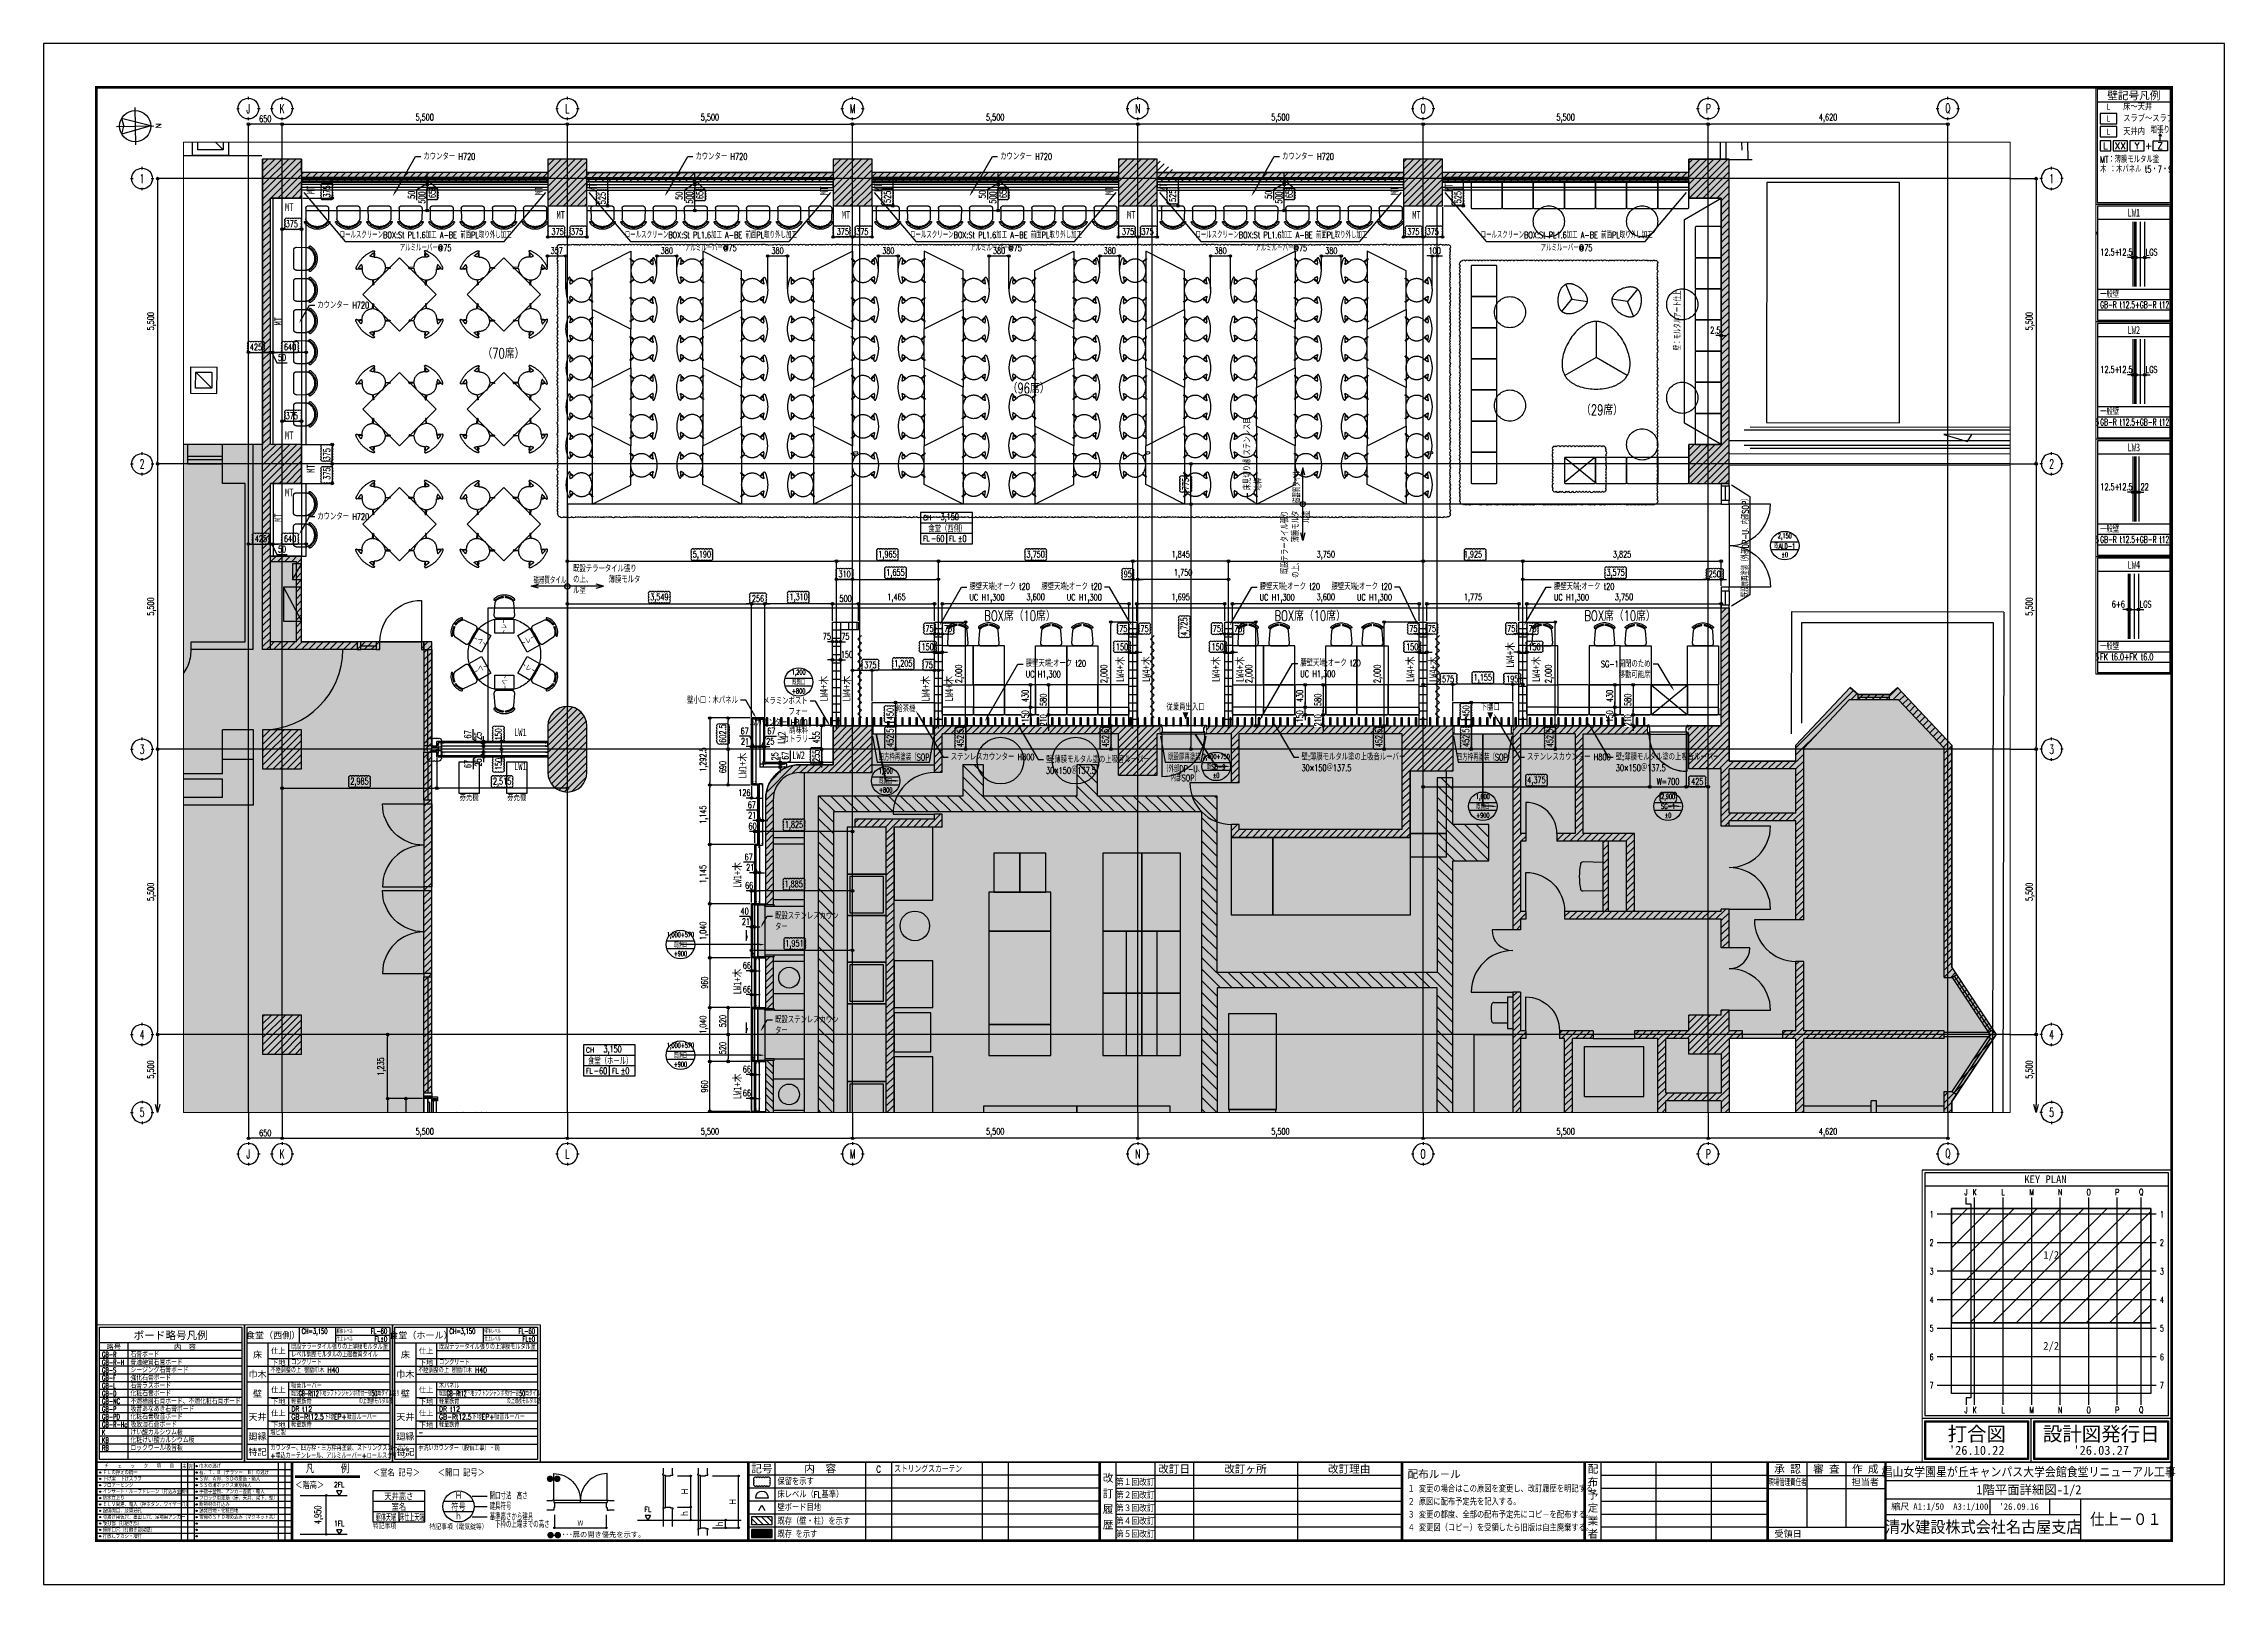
# Paper-space layout '1階平面詳細図 (1)' of a CAD drawing. Header units: millimetres. Extents: x 0 to 841, y 0 to 594.
# The model-space entities are those that its viewports show. They can reach past a viewport. Long polylines and large blocks are cut down to what shows.
import ezdxf
from ezdxf import colors
from ezdxf.entities.mleader import LeaderData, LeaderLine
from ezdxf.enums import TextEntityAlignment as Align
from ezdxf.math import Vec2, Vec3

# ---------------------------------------------------------------- set-up
doc = ezdxf.new("R2010")
doc.units = ezdxf.units.MM
doc.header["$LTSCALE"] = 500
doc.header["$PDMODE"] = 35
for name, pattern in [('AXIS', [2.35, 2, -0.15, 0.05, -0.15]), ('DD1', [0.1, 0.05, -0.05]), ('DD11', [0.7, 0.3, -0.1, 0.05, -0.1, 0.05, -0.1]), ('DD16', [1.8, 1, -0.2, 0.1, -0.2, 0.1, -0.2]), ('DD2', [0.15, 0.1, -0.05]), ('DD3', [0.2, 0.1, -0.1]), ('DD4', [0.38, 0.3, -0.08]), ('DD6', [0.75, 0.5, -0.1, 0.05, -0.1])]:
    doc.linetypes.add(name, pattern=pattern)
doc.layers.get('0').update_dxf_attribs({"plot": 0})
for name, color, linetype in [('000Waku', 3, 'Continuous'), ('001Waku', 7, 'Continuous'), ('010Sikiti', 8, 'DD16'), ('020KijnSn', 1, 'AXIS'), ('030KijnSp', 8, 'Continuous'), ('040KijunF', 7, 'Continuous'), ('060Moji', 7, 'Continuous'), ('090Gaikou', 5, 'Continuous'), ('120RcSec5', 7, 'Continuous'), ('143Hatch8', 5, 'Continuous'), ('143Solid8', 253, 'Continuous'), ('200HojoSn', 4, 'DD6'), ('200HojoSn9', 4, 'DD6'), ('210HojoSp', 8, 'Continuous'), ('220Kabe9', 7, 'Continuous'), ('221Kabe9', 7, 'Continuous'), ('230Kaik', 7, 'Continuous'), ('230Kaik9', 7, 'Continuous'), ('240Stj9', 2, 'Continuous'), ('260Dannet9', 9, 'Continuous'), ('270SiagSp', 8, 'Continuous'), ('270SiagSp9', 8, 'Continuous'), ('272SiagSp', 8, 'Continuous'), ('290Kigo', 8, 'Continuous'), ('292Kigo', 8, 'Continuous'), ('300Dansa', 4, 'Continuous'), ('302Dansa', 5, 'Continuous'), ('303Dansa', 6, 'DD4'), ('320Step', 4, 'Continuous'), ('330KattA9', 6, 'Continuous'), ('330KattC9', 6, 'DD1'), ('350Kigu', 4, 'Continuous'), ('360Kagu', 3, 'DD3'), ('373YukaSp', 8, 'Continuous'), ('390Kigo', 8, 'Continuous'), ('391kigoHor', 10, 'Continuous'), ('391KigoR', 8, 'Continuous'), ('391KigoS9', 8, 'Continuous'), ('460Rail9', 2, 'DD11')]:
    doc.layers.add(name, color=color, linetype=linetype)
doc.layers.add('HOJO', color=211, linetype='Continuous', plot=False)
doc.styles.add('Annotative', font='simplex.shx', dxfattribs={"width": 0.7, "bigfont": 'extfont2.shx'})
doc.styles.add('Dim', font='simplex.shx', dxfattribs={"width": 0.6, "bigfont": 'extfont2.shx'})
doc.styles.add('KANJIY0.8', font='extslim2.shx', dxfattribs={"width": 0.8, "bigfont": 'extfont2.shx'})
doc.styles.get("Standard").update_dxf_attribs({"font": 'simplex.shx', "width": 0.7, "bigfont": 'extfont2.shx'})
doc.styles.add('明朝', font='MS Mincho.ttf')
doc.styles.add('ｺﾞｼｯｸ', font='MS Gothic.ttf')
doc.dimstyles.new('PRO1-20', dxfattribs={"dimscale": 20, "dimtxt": 2.5, "dimasz": 1, "dimexe": 0.5, "dimexo": 0.5, "dimgap": 0.8, "dimtad": 1, "dimdec": 3, "dimdsep": 46, "dimlunit": 6, "dimtxsty": 'Dim', "dimblk": 'ORIGIN', "dimcen": 0, "dimadec": 3, "dimazin": 2, "dimtfac": 1, "dimtdec": 3, "dimtix": 1, "dimtmove": 2, "dimatfit": 3, "dimldrblk": 'ORIGIN', "dimfxl": 1, "dimarcsym": 0})
doc.dimstyles.new('PRO1-50', dxfattribs={"dimscale": 50, "dimtxt": 2.5, "dimasz": 1, "dimexe": 0.5, "dimexo": 0.5, "dimgap": 0.8, "dimtad": 1, "dimdec": 3, "dimdsep": 46, "dimlunit": 6, "dimtxsty": 'Dim', "dimblk": 'ORIGIN', "dimcen": 0, "dimadec": 3, "dimazin": 2, "dimtfac": 1, "dimtdec": 3, "dimtix": 1, "dimtmove": 2, "dimatfit": 3, "dimldrblk": 'ORIGIN', "dimfxl": 0, "dimarcsym": 0})
doc.dimstyles.new('PRO50：1', dxfattribs={"dimtxt": 2.5, "dimasz": 1, "dimexe": 0.5, "dimexo": 0.5, "dimgap": 0.8, "dimtad": 1, "dimdec": 3, "dimlfac": 50, "dimdsep": 46, "dimlunit": 6, "dimtxsty": 'Dim', "dimblk": 'ORIGIN', "dimcen": 0, "dimadec": 3, "dimazin": 2, "dimtfac": 1, "dimtdec": 3, "dimtix": 1, "dimtmove": 2, "dimatfit": 3, "dimldrblk": 'ORIGIN', "dimfxl": 0, "dimarcsym": 0})

psp = doc.layouts.new('1階平面詳細図 (1)')

# ---------------------------------------------------------------- texts
at = {"layer": '060Moji', "color": 8, "width": 0.8}
psp.add_text('C', height=2.5, dxfattribs=at).set_placement((322, 44.4), align=Align.MIDDLE)
at = {"layer": '060Moji', "color": 8}
for s, width, p in [('ストリングスカーテン ', 0.75, (328, 44.4)), ('既存（壁・柱）を示す', 0.8, (283, 24.3)), ('既存 を示す', 0.8, (283, 19.3))]:
    psp.add_text(s, height=2.5, dxfattribs=dict(at, width=width)).set_placement(p, align=Align.MIDDLE_LEFT)
at = {"layer": '060Moji', "color": 8, "width": 0.7}
for s, p in [('2FL', (114, 36.832051)), ('1FL', (114, 21.832051))]:
    psp.add_text(s, height=2, dxfattribs=at).set_placement(p, align=Align.BOTTOM_CENTER)
at = {"layer": '060Moji', "style": 'ｺﾞｼｯｸ'}
psp.add_text('1階平面詳細図-1/2', height=3.5, dxfattribs=at).set_placement((765.6, 36.5), align=Align.MIDDLE_CENTER)
at = {"layer": '060Moji', "color": 8, "width": 0.6}
psp.add_text('4,950', height=2.5, rotation=90, dxfattribs=at).set_placement((107.72381, 26.8), align=Align.BOTTOM_CENTER)
at = {"layer": '060Moji', "color": 8, "style": 'ｺﾞｼｯｸ'}
for s, p in [('A1:1/50\u3000A3:1/100', (735.5, 30)), ("'26.09.16", (761.817875, 30))]:
    psp.add_text(s, height=2.5, dxfattribs=at).set_placement(p, align=Align.MIDDLE_CENTER)
at = {"layer": '060Moji', "color": 8, "style": 'ｺﾞｼｯｸ', "width": 0.9}
psp.add_text('仕上－０１', height=4.5, dxfattribs=at).set_placement((803, 25.15), align=Align.MIDDLE_CENTER)

msp = doc.modelspace()

# ---------------------------------------------------------------- texts
at = {"layer": '000Waku', "color": 7, "style": 'ｺﾞｼｯｸ'}
for s, p in [('1/2', (-45405.0912, -34206.2647)), ('2/2', (-45405.0912, -35958.9108))]:
    msp.add_text(s, height=150, rotation=360, dxfattribs=at).set_placement(p, align=Align.MIDDLE)
at = {"layer": '001Waku', "style": 'ｺﾞｼｯｸ'}
msp.add_text('KEY PLAN', height=150, dxfattribs=at).set_placement((-45515.0455, -32735), align=Align.MIDDLE_CENTER)
at = {"layer": '040KijunF', "style": 'Dim', "width": 0.6}
for s, p in [('Q', (-43669.0081, -32985.1755)), ('J', (-47046.0081, -32985.1755)), ('K', (-46881.0081, -32985.1755)), ('L', (-46331.0081, -32985.1755)), ('M', (-45781.0081, -32985.1755)), ('N', (-45231.0081, -32985.1755)), ('O', (-44681.0081, -32985.1755)), ('P', (-44131.0081, -32985.1755)), ('1', (-43269.7101, -33410)), ('2', (-43269.7101, -33960)), ('3', (-43269.7101, -34510)), ('4', (-43269.7101, -35060)), ('5', (-43269.7101, -35610)), ('6', (-43269.7101, -36160)), ('7', (-43269.7101, -36710))]:
    msp.add_text(s, height=120, dxfattribs=at).set_placement(p, align=Align.MIDDLE)
for s, p in [('1', (-47710.3809, -33410)), ('2', (-47710.3809, -33960)), ('3', (-47710.3809, -34510)), ('4', (-47710.3809, -35060)), ('5', (-47710.3809, -35610)), ('6', (-47710.3809, -36160)), ('7', (-47710.3809, -36710)), ('Q', (-43669.0081, -37185)), ('J', (-47046.0081, -37185)), ('K', (-46881.0081, -37185)), ('L', (-46331.0081, -37185)), ('M', (-45781.0081, -37185)), ('N', (-45231.0081, -37185)), ('O', (-44681.0081, -37185)), ('P', (-44131.0081, -37185))]:
    msp.add_text(s, height=120, rotation=360, dxfattribs=at).set_placement(p, align=Align.MIDDLE)
at = {"layer": '360Kagu', "char_height": 100, "attachment_point": 5, "style": 'KANJIY0.8'}
for insert, rotation in [((9437.6385, 5399.2168), 60), ((8901.7059, 5399.0458), 120), ((8633.8877, 4934.8289), 180), ((9437.9348, 4470.9542), 300), ((8902.0022, 4470.7832), 240)]:
    msp.add_mtext_dynamic_manual_height_columns('トレー', width=353.063461, gutter_width=16, heights=[0], dxfattribs=dict(at, insert=insert, rotation=rotation))
at = {"layer": '360Kagu', "insert": (9705.753, 4935.1711), "char_height": 100, "attachment_point": 5, "style": 'KANJIY0.8'}
msp.add_mtext_dynamic_manual_height_columns('トレー', width=353.063461, gutter_width=16, heights=[0], dxfattribs=at)
at = {"layer": '390Kigo', "width": 0.6}
for s, rotation, p in [('既設扉再塗装（外部DP-U、内部SOP） ', 180, (7058.4527, 28850)), ('壁：モルタルアート仕上', 180, (2732.982, 27544.99)), ('ロールスクリーンBOX:St PL1.6加工 A-BE 前面PL取り外し加工', 90, (1070.6875, 25415.9767)), ('アルミルーバー@75', 90, (1320.6875, 25415.9767)), ('四方枠再塗装（SOP） ', 90, (11137.5, 23875.2893)), ('ロールスクリーンBOX:St PL1.6加工 A-BE 前面PL取り外し加工', 90, (1070.6875, 19915.9767)), ('アルミルーバー@75', 90, (1320.6875, 19915.9767)), ('磁器質タイル', 180, (5939.0795, 20202.2991)), ('ロールスクリーンBOX:St PL1.6加工 A-BE 前面PL取り外し加工', 90, (1070.6875, 14415.9767)), ('アルミルーバー@75', 90, (1320.6875, 14415.9767)), ('四方枠再塗装（SOP） ', 90, (11137.5, 12725.2893)), ('ロールスクリーンBOX:St PL1.6加工 A-BE 前面PL取り外し加工', 90, (1070.6875, 8915.9767)), ('アルミルーバー@75', 90, (1320.6875, 8915.9767)), ('磁器質タイル', 90, (7730.7687, 5814.0795)), ('ロールスクリーンBOX:St PL1.6加工 A-BE 前面PL取り外し加工', 90, (1070.6875, 3415.9767)), ('アルミルーバー@75', 90, (1320.6875, 3415.9767))]:
    msp.add_text(s, height=125, rotation=rotation, dxfattribs=at).set_placement(p, align=Align.MIDDLE)
at = {"layer": '390Kigo', "width": 0.7}
for s, p in [('BOX席（10席）', (8427.5297, 26448.2362)), ('（29席）', (4457.1345, 26100.3654)), ('BOX席（10席）', (8427.5297, 20473.3024)), ('BOX席（10席）', (8427.5297, 14877.0971)), ('（96席）', (4038.8272, 15043.8793)), ('（70席）', (3368.0047, 4918.0988))]:
    msp.add_text(s, height=200, rotation=90, dxfattribs=at).set_placement(p, align=Align.MIDDLE_CENTER)
at = {"layer": '390Kigo', "char_height": 125, "width": 1333.664995, "attachment_point": 1}
for s, insert, rotation in [('\\pxqr,t2;既設テラータイル張りの上、     薄膜モルタル塗', (7732.4062, 19925.7767), 180), ('\\pxql,t2;既設テラータイル張りの上、     薄膜モルタル塗', (7458.7201, 6261.4327), 90)]:
    msp.add_mtext(s, dxfattribs=dict(at, insert=insert, rotation=rotation))
at = {"layer": '460Rail9', "width": 0.6}
for p in [(5286.25, 22773.2256), (5286.25, 17320.874), (5286.25, 11687.5)]:
    msp.add_text('a', height=125, rotation=180, dxfattribs=at).set_placement(p, align=Align.MIDDLE)

# ---------------------------------------------------------------- blocks, each defined once
blk = doc.blocks.new('_Origin')
at = {"color": 0, "linetype": 'ByBlock', "lineweight": -2}
blk.add_line((0, 0), (-1, 0), dxfattribs=at)
blk.add_circle((0, 0), 0.5, dxfattribs=at)
blk = doc.blocks.new('*D499')
at = {"layer": '030KijnSp', "color": 0, "lineweight": -2, "transparency": 16777216}
blk.add_line((420.97, 562.97), (312.97, 562.97), dxfattribs=at)
at = {"layer": 'Defpoints', "color": 0, "transparency": 16777216}
for p in [(311.97, 562.97), (311.97, 562.97), (421.97, 562.97)]:
    blk.add_point(p, dxfattribs=at)
at = {"layer": '030KijnSp', "color": 0, "lineweight": -2, "transparency": 16777216}
for p, rotation in [((311.97, 562.97), 179.9999999999991), ((421.97, 562.97), 359.9999999999991)]:
    blk.add_blockref('_Origin', p, dxfattribs=dict(at, rotation=rotation))
at = {"layer": '030KijnSp', "color": 0, "transparency": 16777216, "insert": (366.97, 565.26), "char_height": 2.5, "attachment_point": 5, "style": 'Dim'}
blk.add_mtext('5,500', dxfattribs=at)
blk = doc.blocks.new('*D500')
at = {"layer": '030KijnSp', "color": 0, "lineweight": -2, "transparency": 16777216}
blk.add_line((420.97, 171.97), (312.97, 171.97), dxfattribs=at)
at = {"layer": 'Defpoints', "color": 0, "transparency": 16777216}
for p in [(311.97, 171.97), (311.97, 171.97), (421.97, 171.97)]:
    blk.add_point(p, dxfattribs=at)
at = {"layer": '030KijnSp', "color": 0, "lineweight": -2, "transparency": 16777216, "rotation": 180.0000000000009}
blk.add_blockref('_Origin', (311.97, 171.97), dxfattribs=at)
at = {"layer": '030KijnSp', "color": 0, "lineweight": -2, "transparency": 16777216}
blk.add_blockref('_Origin', (421.97, 171.97), dxfattribs=at)
at = {"layer": '030KijnSp', "color": 0, "transparency": 16777216, "insert": (366.97, 174.26), "char_height": 2.5, "attachment_point": 5, "style": 'Dim'}
blk.add_mtext('5,500', dxfattribs=at)
blk = doc.blocks.new('通り芯記号')
at = {"layer": '040KijunF'}
for p, q in [((-4.5, 0), (-3.5, 0)), ((0, 3.5), (0, 4.5)), ((3.5, 0), (4.5, 0)), ((0, -4.5), (0, -3.5))]:
    blk.add_line(p, q, dxfattribs=at)
blk.add_circle((0, 0), 4, dxfattribs=at)
at = {"layer": '040KijunF', "width": 0.6}
blk.add_attdef('通り芯符号', text='', height=3.5, dxfattribs=at).set_placement((0, 0), align=Align.MIDDLE)
blk = doc.blocks.new('*D501')
at = {"layer": '030KijnSp', "color": 0, "lineweight": -2, "transparency": 16777216}
blk.add_line((92.97, 171.97), (200.97, 171.97), dxfattribs=at)
at = {"layer": 'Defpoints', "color": 0, "transparency": 16777216}
for p in [(91.97, 171.97), (201.97, 171.97), (201.97, 171.97)]:
    blk.add_point(p, dxfattribs=at)
at = {"layer": '030KijnSp', "color": 0, "lineweight": -2, "transparency": 16777216, "rotation": 180}
blk.add_blockref('_Origin', (91.97, 171.97), dxfattribs=at)
at = {"layer": '030KijnSp', "color": 0, "lineweight": -2, "transparency": 16777216}
blk.add_blockref('_Origin', (201.97, 171.97), dxfattribs=at)
at = {"layer": '030KijnSp', "color": 0, "transparency": 16777216, "insert": (146.97, 174.26), "char_height": 2.5, "attachment_point": 5, "style": 'Dim'}
blk.add_mtext('5,500', dxfattribs=at)
blk = doc.blocks.new('*D495')
at = {"layer": '030KijnSp', "color": 0, "lineweight": -2, "transparency": 16777216}
blk.add_line((43.97, 430.97), (43.97, 322.97), dxfattribs=at)
at = {"layer": 'Defpoints', "color": 0, "transparency": 16777216}
for p in [(43.97, 431.97), (43.97, 321.97), (43.97, 321.97)]:
    blk.add_point(p, dxfattribs=at)
at = {"layer": '030KijnSp', "color": 0, "lineweight": -2, "transparency": 16777216}
for p, rotation in [((43.97, 431.97), 90), ((43.97, 321.97), 270)]:
    blk.add_blockref('_Origin', p, dxfattribs=dict(at, rotation=rotation))
at = {"layer": '030KijnSp', "color": 0, "transparency": 16777216, "insert": (41.68, 376.97), "char_height": 2.5, "attachment_point": 5, "rotation": 90, "style": 'Dim'}
blk.add_mtext('5,500', dxfattribs=at)
blk = doc.blocks.new('*D496')
at = {"layer": '030KijnSp', "color": 0, "lineweight": -2, "transparency": 16777216}
blk.add_line((43.97, 320.97), (43.97, 212.97), dxfattribs=at)
at = {"layer": 'Defpoints', "color": 0, "transparency": 16777216}
for p in [(43.97, 321.97), (43.97, 211.97), (43.97, 211.97)]:
    blk.add_point(p, dxfattribs=at)
at = {"layer": '030KijnSp', "color": 0, "lineweight": -2, "transparency": 16777216}
for p, rotation in [((43.97, 321.97), 90), ((43.97, 211.97), 270)]:
    blk.add_blockref('_Origin', p, dxfattribs=dict(at, rotation=rotation))
at = {"layer": '030KijnSp', "color": 0, "transparency": 16777216, "insert": (41.68, 266.97), "char_height": 2.5, "attachment_point": 5, "rotation": 90, "style": 'Dim'}
blk.add_mtext('5,500', dxfattribs=at)
blk = doc.blocks.new('_Open30')
at = {"color": 0, "linetype": 'ByBlock', "lineweight": -2}
for p, q in [((-1, 0.27), (0, 0)), ((0, 0), (-1, -0.27)), ((0, 0), (-1, 0))]:
    blk.add_line(p, q, dxfattribs=at)
blk = doc.blocks.new('*D497')
at = {"layer": '030KijnSp', "color": 0, "lineweight": -2, "transparency": 16777216}
blk.add_line((43.97, 211.97), (43.97, 184.97), dxfattribs=at)
at = {"layer": 'Defpoints', "color": 0, "transparency": 16777216}
for p in [(43.97, 211.97), (43.97, 181.97), (43.97, 181.97)]:
    blk.add_point(p, dxfattribs=at)
at = {"layer": '030KijnSp', "color": 0, "lineweight": -2, "transparency": 16777216, "xscale": 3, "yscale": 3, "zscale": 3, "rotation": 270}
blk.add_blockref('_Open30', (43.97, 181.97), dxfattribs=at)
at = {"layer": '030KijnSp', "color": 0, "transparency": 16777216, "insert": (41.68, 198.47), "char_height": 2.5, "attachment_point": 5, "rotation": 90, "style": 'Dim'}
blk.add_mtext('5,500', dxfattribs=at)
blk = doc.blocks.new('_None')
blk = doc.blocks.new('*D502')
at = {"layer": '030KijnSp', "color": 0, "lineweight": -2, "transparency": 16777216}
blk.add_line((90.97, 171.97), (79.97, 171.97), dxfattribs=at)
at = {"layer": 'Defpoints', "color": 0, "transparency": 16777216}
for p in [(78.97, 171.97), (78.97, 171.97), (91.97, 171.97)]:
    blk.add_point(p, dxfattribs=at)
at = {"layer": '030KijnSp', "color": 0, "lineweight": -2, "transparency": 16777216, "rotation": 180}
blk.add_blockref('_Origin', (78.97, 171.97), dxfattribs=at)
at = {"layer": '030KijnSp', "color": 0, "lineweight": -2, "transparency": 16777216}
blk.add_blockref('_Origin', (91.97, 171.97), dxfattribs=at)
at = {"layer": '030KijnSp', "color": 0, "transparency": 16777216, "insert": (85.47, 174.02), "char_height": 2.5, "attachment_point": 5, "style": 'Dim'}
blk.add_mtext('650', dxfattribs=at)
blk = doc.blocks.new('*D498')
at = {"layer": '030KijnSp', "color": 0, "lineweight": -2, "transparency": 16777216}
blk.add_line((43.97, 540.97), (43.97, 432.97), dxfattribs=at)
at = {"layer": 'Defpoints', "color": 0, "transparency": 16777216}
for p in [(43.97, 541.97), (43.97, 431.97), (43.97, 431.97)]:
    blk.add_point(p, dxfattribs=at)
at = {"layer": '030KijnSp', "color": 0, "lineweight": -2, "transparency": 16777216}
for p, rotation in [((43.97, 541.97), 90), ((43.97, 431.97), 270)]:
    blk.add_blockref('_Origin', p, dxfattribs=dict(at, rotation=rotation))
at = {"layer": '030KijnSp', "color": 0, "transparency": 16777216, "insert": (41.68, 486.97), "char_height": 2.5, "attachment_point": 5, "rotation": 90, "style": 'Dim'}
blk.add_mtext('5,500', dxfattribs=at)
blk = doc.blocks.new('*D503')
at = {"layer": '030KijnSp', "color": 0, "lineweight": -2, "transparency": 16777216}
blk.add_line((202.97, 171.97), (310.97, 171.97), dxfattribs=at)
at = {"layer": 'Defpoints', "color": 0, "transparency": 16777216}
for p in [(201.97, 171.97), (311.97, 171.97), (311.97, 171.97)]:
    blk.add_point(p, dxfattribs=at)
at = {"layer": '030KijnSp', "color": 0, "lineweight": -2, "transparency": 16777216, "rotation": 180}
blk.add_blockref('_Origin', (201.97, 171.97), dxfattribs=at)
at = {"layer": '030KijnSp', "color": 0, "lineweight": -2, "transparency": 16777216}
blk.add_blockref('_Origin', (311.97, 171.97), dxfattribs=at)
at = {"layer": '030KijnSp', "color": 0, "transparency": 16777216, "insert": (256.97, 174.26), "char_height": 2.5, "attachment_point": 5, "style": 'Dim'}
blk.add_mtext('5,500', dxfattribs=at)
blk = doc.blocks.new('*D504')
at = {"layer": '030KijnSp', "color": 0, "lineweight": -2, "transparency": 16777216}
blk.add_line((92.97, 562.97), (200.97, 562.97), dxfattribs=at)
at = {"layer": 'Defpoints', "color": 0, "transparency": 16777216}
for p in [(91.97, 562.97), (201.97, 562.97), (201.97, 562.97)]:
    blk.add_point(p, dxfattribs=at)
at = {"layer": '030KijnSp', "color": 0, "lineweight": -2, "transparency": 16777216, "rotation": 180}
blk.add_blockref('_Origin', (91.97, 562.97), dxfattribs=at)
at = {"layer": '030KijnSp', "color": 0, "lineweight": -2, "transparency": 16777216}
blk.add_blockref('_Origin', (201.97, 562.97), dxfattribs=at)
at = {"layer": '030KijnSp', "color": 0, "transparency": 16777216, "insert": (146.97, 565.26), "char_height": 2.5, "attachment_point": 5, "style": 'Dim'}
blk.add_mtext('5,500', dxfattribs=at)
blk = doc.blocks.new('方位記号')
at = {"layer": '010Sikiti', "linetype": 'Continuous'}
for p, q in [((-7.2, 0), (7.2, 0)), ((0, -7.2), (0, 7.2))]:
    blk.add_line(p, q, dxfattribs=at)
at = {"layer": '010Sikiti', "color": 7, "linetype": 'Continuous'}
for p, q in [((0, 6), (-3, -5.2)), ((0, 6), (3, -5.2)), ((-3, -5.2), (0, -4.39)), ((3, -5.2), (0, -4.39))]:
    blk.add_line(p, q, dxfattribs=at)
blk.add_circle((0, 0), 6, dxfattribs=at)
blk.add_text('N', height=2, dxfattribs=at).set_placement((0, 9), align=Align.MIDDLE)
blk = doc.blocks.new('*D505')
at = {"layer": '030KijnSp', "color": 0, "lineweight": -2, "transparency": 16777216}
blk.add_line((90.97, 562.97), (79.97, 562.97), dxfattribs=at)
at = {"layer": 'Defpoints', "color": 0, "transparency": 16777216}
for p in [(78.97, 562.97), (78.97, 562.97), (91.97, 562.97)]:
    blk.add_point(p, dxfattribs=at)
at = {"layer": '030KijnSp', "color": 0, "lineweight": -2, "transparency": 16777216, "rotation": 180}
blk.add_blockref('_Origin', (78.97, 562.97), dxfattribs=at)
at = {"layer": '030KijnSp', "color": 0, "lineweight": -2, "transparency": 16777216}
blk.add_blockref('_Origin', (91.97, 562.97), dxfattribs=at)
at = {"layer": '030KijnSp', "color": 0, "transparency": 16777216, "insert": (85.47, 565.02), "char_height": 2.5, "attachment_point": 5, "style": 'Dim'}
blk.add_mtext('650', dxfattribs=at)
blk = doc.blocks.new('*D506')
at = {"layer": '030KijnSp', "color": 0, "lineweight": -2, "transparency": 16777216}
blk.add_line((202.97, 562.97), (310.97, 562.97), dxfattribs=at)
at = {"layer": 'Defpoints', "color": 0, "transparency": 16777216}
for p in [(201.97, 562.97), (311.97, 562.97), (311.97, 562.97)]:
    blk.add_point(p, dxfattribs=at)
at = {"layer": '030KijnSp', "color": 0, "lineweight": -2, "transparency": 16777216, "rotation": 180}
blk.add_blockref('_Origin', (201.97, 562.97), dxfattribs=at)
at = {"layer": '030KijnSp', "color": 0, "lineweight": -2, "transparency": 16777216}
blk.add_blockref('_Origin', (311.97, 562.97), dxfattribs=at)
at = {"layer": '030KijnSp', "color": 0, "transparency": 16777216, "insert": (256.97, 565.26), "char_height": 2.5, "attachment_point": 5, "style": 'Dim'}
blk.add_mtext('5,500', dxfattribs=at)
blk = doc.blocks.new('*D507')
at = {"layer": '030KijnSp', "color": 0, "lineweight": -2, "transparency": 16777216}
blk.add_line((640.97, 171.97), (532.97, 171.97), dxfattribs=at)
at = {"layer": 'Defpoints', "color": 0, "transparency": 16777216}
for p in [(531.97, 171.97), (531.97, 171.97), (641.97, 171.97)]:
    blk.add_point(p, dxfattribs=at)
at = {"layer": '030KijnSp', "color": 0, "lineweight": -2, "transparency": 16777216, "rotation": 180.0000000000009}
blk.add_blockref('_Origin', (531.97, 171.97), dxfattribs=at)
at = {"layer": '030KijnSp', "color": 0, "lineweight": -2, "transparency": 16777216}
blk.add_blockref('_Origin', (641.97, 171.97), dxfattribs=at)
at = {"layer": '030KijnSp', "color": 0, "transparency": 16777216, "insert": (586.97, 174.26), "char_height": 2.5, "attachment_point": 5, "style": 'Dim'}
blk.add_mtext('5,500', dxfattribs=at)
blk = doc.blocks.new('*D508')
at = {"layer": '030KijnSp', "color": 0, "lineweight": -2, "transparency": 16777216}
blk.add_line((530.97, 171.97), (422.97, 171.97), dxfattribs=at)
at = {"layer": 'Defpoints', "color": 0, "transparency": 16777216}
for p in [(421.97, 171.97), (421.97, 171.97), (531.97, 171.97)]:
    blk.add_point(p, dxfattribs=at)
at = {"layer": '030KijnSp', "color": 0, "lineweight": -2, "transparency": 16777216, "rotation": 180.0000000000009}
blk.add_blockref('_Origin', (421.97, 171.97), dxfattribs=at)
at = {"layer": '030KijnSp', "color": 0, "lineweight": -2, "transparency": 16777216}
blk.add_blockref('_Origin', (531.97, 171.97), dxfattribs=at)
at = {"layer": '030KijnSp', "color": 0, "transparency": 16777216, "insert": (476.97, 174.26), "char_height": 2.5, "attachment_point": 5, "style": 'Dim'}
blk.add_mtext('5,500', dxfattribs=at)
blk = doc.blocks.new('*D491')
at = {"layer": '030KijnSp', "color": 0, "lineweight": -2, "transparency": 16777216}
blk.add_line((768.37, 430.97), (768.37, 322.97), dxfattribs=at)
at = {"layer": 'Defpoints', "color": 0, "transparency": 16777216}
for p in [(768.37, 431.97), (768.37, 321.97), (768.37, 321.97)]:
    blk.add_point(p, dxfattribs=at)
at = {"layer": '030KijnSp', "color": 0, "lineweight": -2, "transparency": 16777216}
for p, rotation in [((768.37, 431.97), 90), ((768.37, 321.97), 270)]:
    blk.add_blockref('_Origin', p, dxfattribs=dict(at, rotation=rotation))
at = {"layer": '030KijnSp', "color": 0, "transparency": 16777216, "insert": (766.08, 376.97), "char_height": 2.5, "attachment_point": 5, "rotation": 90, "style": 'Dim'}
blk.add_mtext('5,500', dxfattribs=at)
blk = doc.blocks.new('*D509')
at = {"layer": '030KijnSp', "color": 0, "lineweight": -2, "transparency": 16777216}
blk.add_line((733.37, 171.97), (642.97, 171.97), dxfattribs=at)
at = {"layer": 'Defpoints', "color": 0, "transparency": 16777216}
for p in [(641.97, 171.97), (641.97, 171.97), (734.37, 171.97)]:
    blk.add_point(p, dxfattribs=at)
at = {"layer": '030KijnSp', "color": 0, "lineweight": -2, "transparency": 16777216, "rotation": 180.0000000000009}
blk.add_blockref('_Origin', (641.97, 171.97), dxfattribs=at)
at = {"layer": '030KijnSp', "color": 0, "lineweight": -2, "transparency": 16777216}
blk.add_blockref('_Origin', (734.37, 171.97), dxfattribs=at)
at = {"layer": '030KijnSp', "color": 0, "transparency": 16777216, "insert": (688.17, 174.26), "char_height": 2.5, "attachment_point": 5, "style": 'Dim'}
blk.add_mtext('4,620', dxfattribs=at)
blk = doc.blocks.new('*D492')
at = {"layer": '030KijnSp', "color": 0, "lineweight": -2, "transparency": 16777216}
blk.add_line((768.37, 320.97), (768.37, 212.97), dxfattribs=at)
at = {"layer": 'Defpoints', "color": 0, "transparency": 16777216}
for p in [(768.37, 321.97), (768.37, 211.97), (768.37, 211.97)]:
    blk.add_point(p, dxfattribs=at)
at = {"layer": '030KijnSp', "color": 0, "lineweight": -2, "transparency": 16777216}
for p, rotation in [((768.37, 321.97), 90), ((768.37, 211.97), 270)]:
    blk.add_blockref('_Origin', p, dxfattribs=dict(at, rotation=rotation))
at = {"layer": '030KijnSp', "color": 0, "transparency": 16777216, "insert": (766.08, 266.97), "char_height": 2.5, "attachment_point": 5, "rotation": 90, "style": 'Dim'}
blk.add_mtext('5,500', dxfattribs=at)
blk = doc.blocks.new('*D493')
at = {"layer": '030KijnSp', "color": 0, "lineweight": -2, "transparency": 16777216}
blk.add_line((768.37, 211.97), (768.37, 184.97), dxfattribs=at)
at = {"layer": 'Defpoints', "color": 0, "transparency": 16777216}
for p in [(768.37, 211.97), (768.37, 181.97), (768.37, 181.97)]:
    blk.add_point(p, dxfattribs=at)
at = {"layer": '030KijnSp', "color": 0, "lineweight": -2, "transparency": 16777216, "xscale": 3, "yscale": 3, "zscale": 3, "rotation": 270}
blk.add_blockref('_Open30', (768.37, 181.97), dxfattribs=at)
at = {"layer": '030KijnSp', "color": 0, "transparency": 16777216, "insert": (766.08, 198.47), "char_height": 2.5, "attachment_point": 5, "rotation": 90, "style": 'Dim'}
blk.add_mtext('5,500', dxfattribs=at)
blk = doc.blocks.new('*D494')
at = {"layer": '030KijnSp', "color": 0, "lineweight": -2, "transparency": 16777216}
blk.add_line((768.37, 540.97), (768.37, 432.97), dxfattribs=at)
at = {"layer": 'Defpoints', "color": 0, "transparency": 16777216}
for p in [(768.37, 541.97), (768.37, 431.97), (768.37, 431.97)]:
    blk.add_point(p, dxfattribs=at)
at = {"layer": '030KijnSp', "color": 0, "lineweight": -2, "transparency": 16777216}
for p, rotation in [((768.37, 541.97), 90), ((768.37, 431.97), 270)]:
    blk.add_blockref('_Origin', p, dxfattribs=dict(at, rotation=rotation))
at = {"layer": '030KijnSp', "color": 0, "transparency": 16777216, "insert": (766.08, 486.97), "char_height": 2.5, "attachment_point": 5, "rotation": 90, "style": 'Dim'}
blk.add_mtext('5,500', dxfattribs=at)
blk = doc.blocks.new('*D510')
at = {"layer": '030KijnSp', "color": 0, "lineweight": -2, "transparency": 16777216}
blk.add_line((640.97, 562.97), (532.97, 562.97), dxfattribs=at)
at = {"layer": 'Defpoints', "color": 0, "transparency": 16777216}
for p in [(531.97, 562.97), (531.97, 562.97), (641.97, 562.97)]:
    blk.add_point(p, dxfattribs=at)
at = {"layer": '030KijnSp', "color": 0, "lineweight": -2, "transparency": 16777216}
for p, rotation in [((531.97, 562.97), 179.9999999999991), ((641.97, 562.97), 359.9999999999991)]:
    blk.add_blockref('_Origin', p, dxfattribs=dict(at, rotation=rotation))
at = {"layer": '030KijnSp', "color": 0, "transparency": 16777216, "insert": (586.97, 565.26), "char_height": 2.5, "attachment_point": 5, "style": 'Dim'}
blk.add_mtext('5,500', dxfattribs=at)
blk = doc.blocks.new('*D511')
at = {"layer": '030KijnSp', "color": 0, "lineweight": -2, "transparency": 16777216}
blk.add_line((530.97, 562.97), (422.97, 562.97), dxfattribs=at)
at = {"layer": 'Defpoints', "color": 0, "transparency": 16777216}
for p in [(421.97, 562.97), (421.97, 562.97), (531.97, 562.97)]:
    blk.add_point(p, dxfattribs=at)
at = {"layer": '030KijnSp', "color": 0, "lineweight": -2, "transparency": 16777216}
for p, rotation in [((421.97, 562.97), 179.9999999999991), ((531.97, 562.97), 359.9999999999991)]:
    blk.add_blockref('_Origin', p, dxfattribs=dict(at, rotation=rotation))
at = {"layer": '030KijnSp', "color": 0, "transparency": 16777216, "insert": (476.97, 565.26), "char_height": 2.5, "attachment_point": 5, "style": 'Dim'}
blk.add_mtext('5,500', dxfattribs=at)
blk = doc.blocks.new('*D512')
at = {"layer": '030KijnSp', "color": 0, "lineweight": -2, "transparency": 16777216}
blk.add_line((733.37, 562.97), (642.97, 562.97), dxfattribs=at)
at = {"layer": 'Defpoints', "color": 0, "transparency": 16777216}
for p in [(641.97, 562.97), (641.97, 562.97), (734.37, 562.97)]:
    blk.add_point(p, dxfattribs=at)
at = {"layer": '030KijnSp', "color": 0, "lineweight": -2, "transparency": 16777216}
for p, rotation in [((641.97, 562.97), 179.9999999999991), ((734.37, 562.97), 359.9999999999991)]:
    blk.add_blockref('_Origin', p, dxfattribs=dict(at, rotation=rotation))
at = {"layer": '030KijnSp', "color": 0, "transparency": 16777216, "insert": (688.17, 565.26), "char_height": 2.5, "attachment_point": 5, "style": 'Dim'}
blk.add_mtext('4,620', dxfattribs=at)
blk = doc.blocks.new('仕上図枠')
at = {"layer": '060Moji'}
for points in [[(249.2, 41.8, 1), (249.8, 41.8, 1)], [(267.7, 41.8, 1), (268.3, 41.8, 1)], [(249.2, 29.8, 1), (249.8, 29.8, 1)], [(196.7, 21.8, 1), (197.3, 21.8, 1)], [(216.7, 21.8, 1), (217.3, 21.8, 1)], [(249.2, 24.8, 1), (249.8, 24.8, 1)], [(262.7, 24.8, 1), (263.3, 24.8, 1)], [(262.7, 21.8, 1), (263.3, 21.8, 1)], [(267.7, 21.8, 1), (268.3, 21.8, 1)]]:
    blk.add_hatch(color=8, dxfattribs=at).paths.add_polyline_path(points)
blk.add_lwpolyline([(0, 0), (841, 0), (841, 594), (0, 594)], close=True)
at = {"layer": '000Waku', "color": 8}
for p, q in [((20.5, 44.34), (95.5, 44.34)), ((53, 47.1), (53, 16.8)), ((55.5, 47.1), (55.5, 16.8)), ((58, 47.1), (58, 16.8)), ((90.5, 47.1), (90.5, 16.8)), ((93, 47.1), (93, 16.8)), ((95.5, 47.1), (95.5, 16.8)), ((96, 47.1), (96, 16.8)), ((271.5, 47.1), (271.5, 17.1)), ((272, 47.1), (272, 17.1)), ((407, 42.1), (272, 42.1)), ((282, 47.1), (282, 17.1)), ((317, 47.1), (317, 17.1)), ((327, 47.1), (327, 17.1)), ((362, 47.1), (362, 17.1)), ((372, 47.1), (372, 17.1)), ((407, 47.1), (407, 17.1)), ((407.5, 47.1), (407.5, 16.8)), ((413.5, 47), (413.5, 17)), ((428.5, 47), (428.5, 17)), ((443.5, 47), (443.5, 17)), ((483.5, 47), (483.5, 17)), ((523.5, 47), (523.5, 17)), ((524, 47), (524, 17)), ((594, 47), (594, 17)), ((594.5, 47), (594.5, 17)), ((600.5, 47), (600.5, 17)), ((621.83, 16.8), (621.83, 47.1)), ((643.17, 16.8), (643.17, 47.1)), ((664.5, 47), (664.5, 17)), ((665, 47), (665, 17)), ((680, 47), (680, 22)), ((695, 47), (695, 22)), ((710, 47), (710, 17)), ((710.5, 47), (710.5, 17)), ((20.5, 41.88), (95.5, 41.88)), ((20.5, 39.42), (95.5, 39.42)), ((20.5, 36.97), (95.5, 36.97)), ((20.5, 34.51), (95.5, 34.51)), ((407, 37.1), (272, 37.1)), ((523.5, 42), (413.5, 42)), ((523.5, 37), (413.5, 37)), ((664.5, 42), (600.5, 42)), ((664.5, 37), (600.5, 37)), ((665, 42), (710, 42)), ((665, 37), (710, 37)), ((710.5, 40), (820.5, 40)), ((20.5, 32.05), (95.5, 32.05)), ((20.5, 29.59), (95.5, 29.59)), ((20.5, 27.13), (95.5, 27.13)), ((407, 32.1), (272, 32.1)), ((407, 27.1), (272, 27.1)), ((523.5, 32), (413.5, 32)), ((523.5, 27), (413.5, 27)), ((664.5, 32), (600.5, 32)), ((664.5, 27), (600.5, 27)), ((710.5, 33), (820.5, 33)), ((710.5, 27), (785.5, 27)), ((750.5, 33), (750.5, 27)), ((773.5, 33), (773.5, 27)), ((785.5, 33), (785.5, 17)), ((20.5, 24.68), (95.5, 24.68)), ((20.5, 22.22), (95.5, 22.22)), ((20.5, 19.76), (95.5, 19.76)), ((407, 22.1), (272, 22.1)), ((523.5, 22), (413.5, 22)), ((664.5, 22), (600.5, 22)), ((665, 22), (710, 22))]:
    blk.add_line(p, q, dxfattribs=at)
at = {"layer": '000Waku'}
for points, const_width in [([(820.7, 47), (820.7, 577.2), (20.3, 577.2), (20.3, 16.8), (820.7, 16.8), (820.7, 47)], 1), ([(820.5, 47.1), (20.5, 47.1)], 0.6)]:
    blk.add_lwpolyline(points, dxfattribs=dict(at, const_width=const_width))
at = {"layer": '000Waku', "color": 8}
for centre, radius in [((21.8, 43.11), 0.25), ((21.8, 43.11), 0.15), ((59, 45.57), 0.25), ((59, 43.11), 0.25), ((59, 45.57), 0.15), ((59, 43.11), 0.15), ((21.8, 40.65), 0.25), ((21.8, 38.2), 0.25), ((21.8, 35.74), 0.25), ((21.8, 40.65), 0.15), ((21.8, 38.2), 0.15), ((21.8, 35.74), 0.15), ((59, 40.65), 0.25), ((59, 38.2), 0.25), ((59, 35.74), 0.25), ((59, 40.65), 0.15), ((59, 38.2), 0.15), ((59, 35.74), 0.15), ((21.8, 33.28), 0.25), ((21.8, 30.82), 0.25), ((21.8, 28.36), 0.25), ((21.8, 25.9), 0.25), ((21.8, 33.28), 0.15), ((21.8, 30.82), 0.15), ((21.8, 28.36), 0.15), ((21.8, 25.9), 0.15), ((59, 33.28), 0.25), ((59, 30.82), 0.25), ((59, 28.36), 0.25), ((59, 25.9), 0.25), ((59, 33.28), 0.15), ((59, 30.82), 0.15), ((59, 28.36), 0.15), ((59, 25.9), 0.15), ((21.8, 23.45), 0.25), ((21.8, 20.99), 0.25), ((21.8, 18.53), 0.25), ((21.8, 23.45), 0.15), ((21.8, 20.99), 0.15), ((21.8, 18.53), 0.15), ((59, 23.45), 0.25), ((59, 20.99), 0.25), ((59, 18.53), 0.25), ((59, 23.45), 0.15), ((59, 20.99), 0.15), ((59, 18.53), 0.15)]:
    blk.add_circle(centre, radius, dxfattribs=at)
at = {"layer": '060Moji', "color": 7}
for p, q in [((238.8, 42.6), (239, 42.6)), ((238.8, 42.1), (238.8, 42.6)), ((238.8, 42.1), (239.8, 42.1)), ((238.9, 42.1), (238.9, 29.5)), ((239, 42.6), (239, 44.8)), ((239.7, 42.1), (239.7, 29.5)), ((239.8, 41.8), (239.8, 42.1)), ((241.7, 41.8), (241.7, 42.1)), ((241.7, 42.1), (242.7, 42.1)), ((242.5, 42.6), (242.5, 44.8)), ((242.5, 42.6), (242.7, 42.6)), ((242.7, 42.1), (242.7, 42.6)), ((252.3, 42.6), (252.5, 42.6)), ((252.3, 42.1), (252.3, 42.6)), ((252.3, 42.1), (253.3, 42.1)), ((252.4, 42.1), (252.4, 21.5)), ((252.5, 42.6), (252.5, 44.8)), ((253.2, 42.1), (253.2, 21.5)), ((253.3, 41.8), (253.3, 42.1)), ((255.2, 41.8), (255.2, 42.1)), ((255.2, 42.1), (256.2, 42.1)), ((256, 42.6), (256, 44.8)), ((256, 42.6), (256.2, 42.6)), ((256.2, 42.1), (256.2, 42.6)), ((239.8, 41.8), (241.7, 41.8)), ((253.3, 41.8), (255.2, 41.8)), ((194, 32.3), (196.2, 32.3)), ((194, 28.8), (196.2, 28.8)), ((196.7, 32.5), (196.2, 32.5)), ((196.2, 32.5), (196.2, 32.3)), ((196.2, 28.8), (196.2, 28.6)), ((196.7, 28.6), (196.2, 28.6)), ((196.7, 32.5), (196.7, 31.5)), ((196.7, 32.4), (217.3, 32.4)), ((196.7, 31.6), (217.3, 31.6)), ((197, 31.5), (196.7, 31.5)), ((196.7, 29.6), (196.7, 28.6)), ((197, 29.6), (196.7, 29.6)), ((197, 31.5), (197, 29.6)), ((207, 31.6), (207, 32.4)), ((217, 31.5), (217, 29.6)), ((217, 31.5), (217.3, 31.5)), ((217, 29.6), (217.3, 29.6)), ((217.3, 32.5), (217.8, 32.5)), ((217.3, 32.5), (217.3, 31.5)), ((217.3, 29.6), (217.3, 28.6)), ((217.3, 28.6), (217.8, 28.6)), ((217.8, 32.5), (217.8, 32.3)), ((217.8, 32.3), (220, 32.3)), ((217.8, 28.8), (217.8, 28.6)), ((217.8, 28.8), (220, 28.8)), ((238.8, 29.5), (239.8, 29.5)), ((238.8, 29.5), (238.8, 29)), ((238.8, 29), (239, 29)), ((239, 22.3), (239, 29)), ((239.8, 29.8), (239.8, 29.5)), ((239.8, 29.8), (241.7, 29.8)), ((241.7, 29.8), (241.7, 29.5)), ((241.7, 29.5), (242.7, 29.5)), ((242.5, 22.3), (242.5, 29)), ((242.5, 29), (242.7, 29)), ((242.7, 29.5), (242.7, 29)), ((252.3, 21.5), (253.3, 21.5)), ((252.3, 21.5), (252.3, 21)), ((252.3, 21), (252.5, 21)), ((252.5, 18.8), (252.5, 21)), ((253.3, 21.8), (253.3, 21.5)), ((253.3, 21.8), (255.2, 21.8)), ((255.2, 21.8), (255.2, 21.5)), ((255.2, 21.5), (256.2, 21.5)), ((256, 18.8), (256, 21)), ((256, 21), (256.2, 21)), ((256.2, 21.5), (256.2, 21))]:
    blk.add_line(p, q, dxfattribs=at)
at = {"layer": '060Moji'}
for p, q in [((97, 41.8), (122, 41.8)), ((97, 41.3), (122, 41.3)), ((195.3, 40.7), (198.1, 40.7)), ((195.5, 18.99), (198.3, 18.99))]:
    blk.add_line(p, q, dxfattribs=at)
at = {"layer": '060Moji', "color": 8}
for p, q in [((165.24, 34.05), (171, 34.05)), ((244.5, 41.8), (249.5, 41.8)), ((249.5, 41.8), (249.5, 24.8)), ((258, 41.8), (268, 41.8)), ((268, 21.8), (268, 41.8)), ((127, 32.05), (147, 32.05)), ((127, 28.05), (147, 28.05)), ((137, 28.05), (137, 24.05)), ((154.34, 32.05), (165.66, 32.05)), ((154.34, 28.05), (165.66, 28.05)), ((165.24, 26.05), (171, 26.05)), ((166.31, 30.05), (171, 30.05)), ((197, 26.8), (197, 21.8)), ((217, 26.8), (217, 21.8)), ((232, 26.53), (233, 24.8)), ((234, 26.53), (232, 26.53)), ((234, 26.53), (233, 24.8)), ((244.5, 29.8), (249.5, 29.8)), ((274.5, 33.35), (279.5, 33.35)), ((197, 21.8), (217, 21.8)), ((258, 21.8), (268, 21.8)), ((263, 21.8), (263, 24.8))]:
    blk.add_line(p, q, dxfattribs=at)
at = {"layer": '060Moji', "color": 1, "linetype": 'DD6'}
blk.add_line((229, 24.8), (269, 24.8), dxfattribs=at)
at = {"layer": '060Moji', "color": 6, "ltscale": 0.02}
for points in [[(196.7, 32.4), (196.7, 42.7, -0.414214), (207, 32.4, -0.414214)], [(217.3, 32.4), (217.3, 42.7, 0.414214), (207, 32.4, 0.414214)]]:
    blk.add_lwpolyline(points, format="xyb", dxfattribs=at)
at = {"layer": '060Moji', "color": 7}
blk.add_lwpolyline([(127, 24.05), (147, 24.05), (147, 36.05), (127, 36.05)], close=True, dxfattribs=at)
at = {"layer": '060Moji', "color": 8}
blk.add_lwpolyline([(274, 38.1, 0.520567), (275, 38.1, 0.520567), (276, 38.1, 0.520567), (277, 38.1, 0.520567), (278, 38.1, 0.520567), (279, 38.1, 0.520567), (280, 38.1, 0.520567), (280, 39.1, 0.520567), (280, 40.1, 0.520567), (280, 41.1, 0.520567), (279, 41.1, 0.520567), (278, 41.1, 0.520567), (277, 41.1, 0.520567), (276, 41.1, 0.520567), (275, 41.1, 0.520567), (274, 41.1, 0.520567), (274, 40.1, 0.520567), (274, 39.1, 0.520567)], format="xyb", close=True, dxfattribs=at)
blk.add_lwpolyline([(275.85, 28.49), (277, 30.49), (278.15, 28.49)], dxfattribs=at)
for centre in [(249.5, 41.8), (268, 41.8), (249.5, 29.8), (197, 21.8), (217, 21.8), (249.5, 24.8), (263, 24.8), (263, 21.8), (268, 21.8)]:
    blk.add_circle(centre, 0.3, dxfattribs=at)
at = {"layer": '060Moji', "color": 7}
blk.add_circle((160, 30.05), 6, dxfattribs=at)
at = {"layer": '060Moji', "color": 8}
blk.add_arc((277, 33.35), 2.5, 0, 180, dxfattribs=at)
at = {"layer": '000Waku', "color": 8, "width": 0.8}
for s, p in [('ＦＬの押えの統一', (22.8, 43.11)), ('石．Ｔ．Ｂ（テラゾー\u3000Ｂ）の逃げ', (60, 43.11)), ('巾木の逃げ', (60, 45.57)), ('下げ梁\u3000下げスラブ', (22.8, 40.65)), ('インサート・ルーフドレーン（打込み金物）', (22.8, 35.74)), ('防水立上り', (22.8, 33.28)), ('フロア－ヒンジ', (22.8, 38.2)), ('手摺子金物．アンカー差筋・箱入', (60, 35.74)), ('ブロック用差筋（床．天井．梁下．壁）', (60, 33.28)), ('ＳＷ．ＡＷ．ＳＤの差筋・箱入', (60, 40.65)), ('ＳＳの溝ボックス差筋箱入', (60, 38.2)), ('荷揚げ用仮穴．墨出し穴．足場用アンカー', (22.8, 25.9)), ('設備開口．及貫通孔', (22.8, 28.36)), ('ＥＬＶ関連．箱入（押ボタン．ワイヤー穴）', (22.8, 30.82)), ('誘発目地・化粧目地', (60, 28.36)), ('断熱材の打込み', (60, 30.82)), ('常開のＳＦＤ埋め込み（マグネット共）', (60, 25.9)), ('後打部（打継ぎ部）', (22.8, 23.45)), ('掃除口穴（打継ぎ部梁底）', (22.8, 20.99)), ('打放しフカシ・増打', (22.8, 18.53))]:
    blk.add_text(s, height=1.5, dxfattribs=at).set_placement(p, align=Align.MIDDLE_LEFT)
blk.add_text('チ\u3000\u3000ェ\u3000\u3000ッ\u3000\u3000ク\u3000\u3000項\u3000\u3000目', height=1.5, dxfattribs=at).set_placement((36.9, 45.57), align=Align.MIDDLE_CENTER)
for s, p in [('未', (54.25, 45.57)), ('完', (56.75, 45.57))]:
    blk.add_text(s, height=1.5, dxfattribs=at).set_placement(p, align=Align.MIDDLE)
at = {"layer": '000Waku', "color": 8, "style": 'ｺﾞｼｯｸ'}
for s, height, p in [('記号', 3, (277, 44.6)), ('内\u3000容', 3, (299.5, 44.6)), ('改', 3, (410.5, 41)), ('改訂日', 3, (436, 44.5)), ('改訂ヶ所', 3, (463.5, 44.5)), ('改訂理由', 3, (503.5, 44.5)), ('配', 3, (597.5, 44.5)), ('承 認', 3, (672.5, 44.5)), ('審 査', 3, (687.5, 44.5)), ('作 成', 3, (702.5, 44.5)), ('訂', 3, (410.5, 35)), ('布', 3, (597.5, 39.5)), ('予', 3, (597.5, 34.5)), ('担当者', 2.5, (702.5, 39.5)), ('履', 3, (410.5, 29)), ('定', 3, (597.5, 29.5)), ('業', 3, (597.5, 24.5)), ('歴', 3, (410.5, 23)), ('者', 3, (597.5, 19.5))]:
    blk.add_text(s, height=height, dxfattribs=at).set_placement(p, align=Align.MIDDLE_CENTER)
for s, height, p in [('配布ル－ル', 3, (526, 42.5)), ('縮尺', 2.5, (712.5, 30)), ('受領日', 2.5, (667.5, 19.5))]:
    blk.add_text(s, height=height, dxfattribs=at).set_placement(p, align=Align.MIDDLE_LEFT)
for s, width, p in [('第１回改訂', 0.85, (421, 39.5)), ('第２回改訂', 0.85, (421, 34.5)), ('現場管理責任者', 0.6, (672.5, 39.5)), ('第３回改訂', 0.85, (421, 29.5)), ('第４回改訂', 0.85, (421, 24.5)), ('第５回改訂', 0.85, (421, 19.5))]:
    blk.add_text(s, height=2.5, dxfattribs=dict(at, width=width)).set_placement(p, align=Align.MIDDLE_CENTER)
at = {"layer": '000Waku', "color": 8, "style": 'ｺﾞｼｯｸ', "width": 0.8}
for s, p in [('１ 変更の場合はこの原図を変更し、改訂履歴を明記する。', (526, 37)), ('３ 変更の都度、全部の配布予定先にコピ－を配布する。', (526, 27)), ('２ 原図に配布予定先を記入する。', (526, 32)), ('４ 変更図（コピ－）を受領したら旧版は自主廃棄する。', (526, 22))]:
    blk.add_text(s, height=2.5, dxfattribs=at).set_placement(p, align=Align.MIDDLE_LEFT)
at = {"layer": '060Moji', "style": 'ｺﾞｼｯｸ', "width": 0.8}
blk.add_text('凡\u3000\u3000\u3000例', height=3, rotation=359.99905, dxfattribs=at).set_placement((109.5, 42.3), align=Align.BOTTOM_CENTER)
at = {"layer": '060Moji', "width": 0.8}
for s, p in [('＜室名 記号＞', (127, 40.9)), ('＜開口 記号＞', (152, 40.9)), ('＜階高＞', (97, 36.1))]:
    blk.add_text(s, height=2.5, dxfattribs=at).set_placement(p, align=Align.BOTTOM_LEFT)
at = {"layer": '060Moji', "style": 'ｺﾞｼｯｸ'}
for s, height, width, p in [('椙山女学園星が丘キャンパス大学会館食堂リニューアル工事', 3.5, 0.88, (765.5, 43.4)), ('清水建設株式会社名古屋支店', 4.5, 0.95, (748, 22.15))]:
    blk.add_text(s, height=height, dxfattribs=dict(at, width=width)).set_placement(p, align=Align.MIDDLE_CENTER)
at = {"layer": '060Moji', "color": 8}
for s, height, width, p in [('天井高さ', 2.5, 0.8, (137, 34.05)), ('躯体天端', 2.5, 0.55, (132, 26.05)), ('室名', 2.5, 0.8, (137, 30.05)), ('床仕上天端', 2.5, 0.55, (142, 26.05)), ('符号', 2.5, 0.8, (160, 30.05)), ('特記事項（電気錠等）', 2, 0.8, (160, 22.35))]:
    blk.add_text(s, height=height, dxfattribs=dict(at, width=width)).set_placement(p, align=Align.MIDDLE)
at = {"layer": '060Moji', "color": 8, "width": 0.8}
for s, p in [('Ｈ', (160, 34.05)), ('ｈ', (160, 26.05))]:
    blk.add_text(s, height=2.5, dxfattribs=at).set_placement(p, align=Align.MIDDLE_CENTER)
at = {"layer": '060Moji', "color": 8}
for s, height, width, p in [('開口寸法\u3000高さ', 2.5, 0.6, (172, 34.05)), ('保留を示す', 2.5, 0.8, (283, 39.6)), ('床レベル（FL基準）', 2.5, 0.8, (283, 34.6)), ('建具符号', 2.5, 0.6, (172, 30.05)), ('基準高さから建具', 2.5, 0.6, (172, 26.05)), ('壁ボード目地', 2.5, 0.8, (283, 29.6)), ('特記事項', 2, 0.8, (127, 22.35)), ('\u3000下枠の上端までの高さ', 2.5, 0.6, (172, 23.05))]:
    blk.add_text(s, height=height, dxfattribs=dict(at, width=width)).set_placement(p, align=Align.MIDDLE_LEFT)
at = {"layer": '060Moji'}
for p in [(195.3, 40.7), (198.1, 40.7), (195.5, 18.99), (198.3, 18.99)]:
    blk.add_text('●', height=2, dxfattribs=at).set_placement(p, align=Align.MIDDLE)
at = {"layer": '060Moji', "color": 8, "width": 0.8}
for s, p in [('Ｈ', (249.5, 35.8)), ('ｈ', (249.5, 27.3)), ('Ｈ', (268, 31.8)), ('ｈ', (263, 23.3))]:
    blk.add_text(s, height=2.5, rotation=90, dxfattribs=at).set_placement(p, align=Align.BOTTOM_CENTER)
for s, p in [('FL', (233, 27.33)), ('Ｗ', (207, 21.8))]:
    blk.add_text(s, height=2, dxfattribs=at).set_placement(p, align=Align.BOTTOM_CENTER)
at = {"layer": '060Moji', "color": 8}
blk.add_text('･･･扉の開き優先を示す。', height=2, dxfattribs=at).set_placement((199.84, 19.03), align=Align.MIDDLE_LEFT)
blk = doc.blocks.new('設計図発行日記号')
at = {"layer": '001Waku', "color": 0, "linetype": 'ByBlock', "lineweight": -2}
for points in [[(-26, 7.5), (26, 7.5), (26, -7.5), (-26, -7.5)], [(-25.9, 7.4), (25.9, 7.4), (25.9, -7.4), (-25.9, -7.4)], [(-25.8, 7.3), (25.8, 7.3), (25.8, -7.3), (-25.8, -7.3)], [(-25.7, 7.2), (25.7, 7.2), (25.7, -7.2), (-25.7, -7.2)], [(-25.6, 7.1), (25.6, 7.1), (25.6, -7.1), (-25.6, -7.1)]]:
    blk.add_lwpolyline(points, close=True, dxfattribs=at)
at = {"layer": '001Waku', "color": 0, "linetype": 'ByBlock', "lineweight": -2, "style": '明朝'}
blk.add_attdef('状態', text='', height=5.5, dxfattribs=at).set_placement((0, 2.5), align=Align.MIDDLE)
blk.add_attdef('日付', text='', height=3.5, dxfattribs=at).set_placement((0, -6.7), align=Align.BOTTOM_CENTER)
blk = doc.blocks.new('施工図発行日記号')
at = {"layer": '001Waku', "color": 0, "linetype": 'ByBlock', "lineweight": -2}
for points in [[(-20, 7.5), (20, 7.5), (20, -7.5), (-20, -7.5)], [(-19.9, 7.4), (19.9, 7.4), (19.9, -7.4), (-19.9, -7.4)], [(-19.8, 7.3), (19.8, 7.3), (19.8, -7.3), (-19.8, -7.3)], [(-19.7, 7.2), (19.7, 7.2), (19.7, -7.2), (-19.7, -7.2)], [(-19.6, 7.1), (19.6, 7.1), (19.6, -7.1), (-19.6, -7.1)]]:
    blk.add_lwpolyline(points, close=True, dxfattribs=at)
at = {"layer": '001Waku', "color": 0, "linetype": 'ByBlock', "lineweight": -2, "style": '明朝'}
blk.add_attdef('状態', text='', height=5.5, dxfattribs=at).set_placement((0, 2.5), align=Align.MIDDLE)
blk.add_attdef('日付', text='', height=3.5, dxfattribs=at).set_placement((0, -6.7), align=Align.BOTTOM_CENTER)
blk = doc.blocks.new('シンク')
for p, q in [((-270, 0), (-280, -390)), ((270, 0), (-270, 0)), ((280, -390), (270, 0))]:
    blk.add_line(p, q)
for centre, radius, start, end in [((-230, -390), 50, 180, 270), ((230, -390), 50, 270, 0), ((0, 761.04), 1222.86, 259.15907, 280.84093)]:
    blk.add_arc(centre, radius, start, end)
blk = doc.blocks.new('L013')
for p, q in [((-200, -262.34), (-200, 0)), ((-200, 0), (200, 0)), ((200, 0), (200, -262.34)), ((200, 0), (200, -262.34))]:
    blk.add_line(p, q)
for centre, radius, start, end in [((-146.25, -257.63), 53.96, 185.00413, 258.39179), ((146.25, -257.63), 53.96, 281.60821, 354.99587), ((0, 1088.78), 1408.06, 263.59379, 276.40621)]:
    blk.add_arc(centre, radius, start, end)
blk = doc.blocks.new('*U138')
at = {"color": 7, "linetype": 'ByBlock', "lineweight": -2}
blk.add_lwpolyline([(-27.5, 39), (-27.5, 44), (-32.5, 44), (-32.5, -1), (32.5, -1), (32.5, 44), (27.5, 44), (27.5, 39)], dxfattribs=at)
blk = doc.blocks.new('*D139')
at = {"layer": '270SiagSp9', "color": 0, "lineweight": -2, "transparency": 16777216}
for p, q in [((17980, 9674), (17980, 8874)), ((19020, 9674), (19020, 8874)), ((18970, 8899), (18030, 8899))]:
    blk.add_line(p, q, dxfattribs=at)
at = {"layer": 'Defpoints', "color": 0, "transparency": 16777216}
for p in [(17980, 9699), (19020, 9699), (17980, 8899)]:
    blk.add_point(p, dxfattribs=at)
at = {"layer": '270SiagSp9', "color": 0, "lineweight": -2, "transparency": 16777216, "xscale": 50, "yscale": 50, "zscale": 50}
for p, rotation in [((17980, 8899), 180.0000000000012), ((19020, 8899), 1.199040866595169e-12)]:
    blk.add_blockref('_Origin', p, dxfattribs=dict(at, rotation=rotation))
at = {"layer": '270SiagSp9', "color": 0, "transparency": 16777216, "insert": (18500, 8784.6), "char_height": 125, "attachment_point": 5, "rotation": 180, "style": 'Dim'}
blk.add_mtext('1,040', dxfattribs=at)
blk = doc.blocks.new('*D144')
at = {"layer": '270SiagSp', "color": 0, "lineweight": -2, "transparency": 16777216}
for p, q in [((10950, 9770), (10950, 9820)), ((10950, 9720), (10950, 9699)), ((10950, 9649), (10950, 9599))]:
    blk.add_line(p, q, dxfattribs=at)
at = {"layer": 'Defpoints', "color": 0, "transparency": 16777216}
for p in [(10950, 9720), (10950, 9699), (10950, 9699)]:
    blk.add_point(p, dxfattribs=at)
at = {"layer": '270SiagSp', "color": 0, "lineweight": -2, "transparency": 16777216, "xscale": 50, "yscale": 50, "zscale": 50}
for p, rotation in [((10950, 9720), 270), ((10950, 9699), 90)]:
    blk.add_blockref('_Origin', p, dxfattribs=dict(at, rotation=rotation))
at = {"layer": '270SiagSp', "color": 0, "transparency": 16777216, "insert": (10847.5, 9577.33), "char_height": 125, "attachment_point": 5, "rotation": 90, "style": 'Dim'}
blk.add_mtext('21', dxfattribs=at)
blk = doc.blocks.new('*D145')
at = {"layer": '270SiagSp', "color": 0, "lineweight": -2, "transparency": 16777216}
for p, q in [((10950, 9837), (10950, 9887)), ((10950, 9720), (10950, 9787)), ((10950, 9720), (10950, 9787)), ((10950, 9753.5), (10750, 9670.07)), ((10750, 9670.07), (10750, 9468.64)), ((10950, 9670), (10950, 9620))]:
    blk.add_line(p, q, dxfattribs=at)
at = {"layer": 'Defpoints', "color": 0, "transparency": 16777216}
for p in [(10950, 9787), (10950, 9787), (10950, 9720)]:
    blk.add_point(p, dxfattribs=at)
at = {"layer": '270SiagSp', "color": 0, "lineweight": -2, "transparency": 16777216, "xscale": 50, "yscale": 50, "zscale": 50}
for p, rotation in [((10950, 9787), 270), ((10950, 9720), 90)]:
    blk.add_blockref('_Origin', p, dxfattribs=dict(at, rotation=rotation))
at = {"layer": '270SiagSp', "color": 0, "transparency": 16777216, "insert": (10647.5, 9569.35), "char_height": 125, "attachment_point": 5, "rotation": 90, "style": 'Dim'}
blk.add_mtext('67', dxfattribs=at)
blk = doc.blocks.new('*D146')
at = {"layer": '270SiagSp', "color": 0, "lineweight": -2, "transparency": 16777216}
for p, q in [((10950, 10005), (10950, 10055)), ((10950, 9930), (10950, 9955)), ((10950, 9880), (10950, 9830))]:
    blk.add_line(p, q, dxfattribs=at)
at = {"layer": 'Defpoints', "color": 0, "transparency": 16777216}
for p in [(10950, 9955), (10950, 9955), (10950, 9930)]:
    blk.add_point(p, dxfattribs=at)
at = {"layer": '270SiagSp', "color": 0, "lineweight": -2, "transparency": 16777216, "xscale": 50, "yscale": 50, "zscale": 50}
for p, rotation in [((10950, 9955), 270), ((10950, 9930), 90)]:
    blk.add_blockref('_Origin', p, dxfattribs=dict(at, rotation=rotation))
at = {"layer": '270SiagSp', "color": 0, "transparency": 16777216, "insert": (10847.5, 10061.94), "char_height": 125, "attachment_point": 5, "rotation": 90, "style": 'Dim'}
blk.add_mtext('25', dxfattribs=at)
blk = doc.blocks.new('*D147')
at = {"layer": '270SiagSp', "color": 0, "lineweight": -2, "transparency": 16777216}
for p, q in [((10750, 9983.08), (10750, 10184.5)), ((10950, 9980), (10950, 10030)), ((10950, 9896.5), (10750, 9983.08)), ((10950, 9930), (10950, 9863)), ((10950, 9930), (10950, 9863)), ((10950, 9813), (10950, 9763))]:
    blk.add_line(p, q, dxfattribs=at)
at = {"layer": 'Defpoints', "color": 0, "transparency": 16777216}
for p in [(10950, 9930), (10950, 9863), (10950, 9863)]:
    blk.add_point(p, dxfattribs=at)
at = {"layer": '270SiagSp', "color": 0, "lineweight": -2, "transparency": 16777216, "xscale": 50, "yscale": 50, "zscale": 50}
for p, rotation in [((10950, 9930), 270), ((10950, 9863), 90)]:
    blk.add_blockref('_Origin', p, dxfattribs=dict(at, rotation=rotation))
at = {"layer": '270SiagSp', "color": 0, "transparency": 16777216, "insert": (10647.5, 10083.79), "char_height": 125, "attachment_point": 5, "rotation": 90, "style": 'Dim'}
blk.add_mtext('67', dxfattribs=at)
blk = doc.blocks.new('*D148')
at = {"layer": '270SiagSp', "color": 0, "lineweight": -2, "transparency": 16777216}
for p, q in [((12375, 9896), (12375, 9946)), ((12375, 9846), (12375, 9825)), ((12375, 9775), (12375, 9725))]:
    blk.add_line(p, q, dxfattribs=at)
at = {"layer": 'Defpoints', "color": 0, "transparency": 16777216}
for p in [(12375, 9846), (12375, 9825), (12375, 9825)]:
    blk.add_point(p, dxfattribs=at)
at = {"layer": '270SiagSp', "color": 0, "lineweight": -2, "transparency": 16777216, "xscale": 50, "yscale": 50, "zscale": 50}
for p, rotation in [((12375, 9846), 270), ((12375, 9825), 90)]:
    blk.add_blockref('_Origin', p, dxfattribs=dict(at, rotation=rotation))
at = {"layer": '270SiagSp', "color": 0, "transparency": 16777216, "insert": (12272.5, 9714.06), "char_height": 125, "attachment_point": 5, "rotation": 90, "style": 'Dim'}
blk.add_mtext('21', dxfattribs=at)
blk = doc.blocks.new('*D149')
at = {"layer": '270SiagSp', "color": 0, "lineweight": -2, "transparency": 16777216}
for p, q in [((12375, 9963), (12375, 10013)), ((12375, 9846), (12375, 9913)), ((12375, 9846), (12375, 9913)), ((12375, 9879.5), (12175, 9808.55)), ((12175, 9808.55), (12175, 9607.12)), ((12375, 9796), (12375, 9746))]:
    blk.add_line(p, q, dxfattribs=at)
at = {"layer": 'Defpoints', "color": 0, "transparency": 16777216}
for p in [(12375, 9913), (12375, 9913), (12375, 9846)]:
    blk.add_point(p, dxfattribs=at)
at = {"layer": '270SiagSp', "color": 0, "lineweight": -2, "transparency": 16777216, "xscale": 50, "yscale": 50, "zscale": 50}
for p, rotation in [((12375, 9913), 270), ((12375, 9846), 90)]:
    blk.add_blockref('_Origin', p, dxfattribs=dict(at, rotation=rotation))
at = {"layer": '270SiagSp', "color": 0, "transparency": 16777216, "insert": (12072.5, 9707.84), "char_height": 125, "attachment_point": 5, "rotation": 90, "style": 'Dim'}
blk.add_mtext('67', dxfattribs=at)
blk = doc.blocks.new('*U170')
at = {"color": 0, "linetype": 'ByBlock', "lineweight": -2, "transparency": 16777216, "style": '明朝', "width": 0.8}
blk.add_attdef('間仕切符号', text='', height=3, dxfattribs=at).set_placement((0, 0), align=Align.MIDDLE)
blk = doc.blocks.new('*U162')
at = {"color": 7, "linetype": 'ByBlock', "lineweight": -2}
blk.add_lwpolyline([(-27.5, 39), (-27.5, 44), (-32.5, 44), (-32.5, -1), (32.5, -1), (32.5, 44), (27.5, 44), (27.5, 39)], dxfattribs=at)
blk = doc.blocks.new('*U168')
at = {"color": 7, "linetype": 'ByBlock', "lineweight": -2}
blk.add_lwpolyline([(-27.5, 39), (-27.5, 44), (-32.5, 44), (-32.5, -1), (32.5, -1), (32.5, 44), (27.5, 44), (27.5, 39)], dxfattribs=at)
blk = doc.blocks.new('*U164')
at = {"color": 7, "linetype": 'ByBlock', "lineweight": -2}
blk.add_lwpolyline([(-27.5, 39), (-27.5, 44), (-32.5, 44), (-32.5, -1), (32.5, -1), (32.5, 44), (27.5, 44), (27.5, 39)], dxfattribs=at)
blk = doc.blocks.new('*U165')
at = {"color": 7, "linetype": 'ByBlock', "lineweight": -2}
blk.add_lwpolyline([(-27.5, 39), (-27.5, 44), (-32.5, 44), (-32.5, -1), (32.5, -1), (32.5, 44), (27.5, 44), (27.5, 39)], dxfattribs=at)
blk = doc.blocks.new('*U163')
at = {"color": 7, "linetype": 'ByBlock', "lineweight": -2}
blk.add_lwpolyline([(-27.5, 39), (-27.5, 44), (-32.5, 44), (-32.5, -1), (32.5, -1), (32.5, 44), (27.5, 44), (27.5, 39)], dxfattribs=at)
blk = doc.blocks.new('*U166')
at = {"color": 7, "linetype": 'ByBlock', "lineweight": -2}
blk.add_lwpolyline([(-27.5, 39), (-27.5, 44), (-32.5, 44), (-32.5, -1), (32.5, -1), (32.5, 44), (27.5, 44), (27.5, 39)], dxfattribs=at)
blk = doc.blocks.new('*U167')
at = {"color": 7, "linetype": 'ByBlock', "lineweight": -2}
blk.add_lwpolyline([(-27.5, 39), (-27.5, 44), (-32.5, 44), (-32.5, -1), (32.5, -1), (32.5, 44), (27.5, 44), (27.5, 39)], dxfattribs=at)
blk = doc.blocks.new('*U169')
at = {"color": 7, "linetype": 'ByBlock', "lineweight": -2}
blk.add_lwpolyline([(-27.5, 39), (-27.5, 44), (-32.5, 44), (-32.5, -1), (32.5, -1), (32.5, 44), (27.5, 44), (27.5, 39)], dxfattribs=at)
blk = doc.blocks.new('*D171')
at = {"layer": '270SiagSp9', "color": 0, "lineweight": -2, "transparency": 16777216}
for p, q in [((10950, 4882.37), (10900, 4882.37)), ((11000, 4882.37), (11150, 4882.37)), ((11200, 4882.37), (11250, 4882.37))]:
    blk.add_line(p, q, dxfattribs=at)
at = {"layer": 'Defpoints', "color": 0, "transparency": 16777216}
for p in [(11000, 4882.37), (11150, 4882.37), (11150, 4882.37)]:
    blk.add_point(p, dxfattribs=at)
at = {"layer": '270SiagSp9', "color": 0, "lineweight": -2, "transparency": 16777216, "xscale": 50, "yscale": 50, "zscale": 50}
blk.add_blockref('_Origin', (11000, 4882.37), dxfattribs=at)
at = {"layer": '270SiagSp9', "color": 0, "lineweight": -2, "transparency": 16777216, "xscale": 50, "yscale": 50, "zscale": 50, "rotation": 180}
blk.add_blockref('_Origin', (11150, 4882.37), dxfattribs=at)
at = {"layer": '270SiagSp9', "color": 0, "transparency": 16777216, "insert": (11284.57, 4819.87), "char_height": 125, "attachment_point": 5, "rotation": 180, "style": 'Dim'}
blk.add_mtext('150', dxfattribs=at)
blk = doc.blocks.new('*D172')
at = {"layer": '270SiagSp', "color": 0, "lineweight": -2, "transparency": 16777216}
for p, q in [((10800, 4532.37), (10750, 4532.37)), ((10875, 4532.37), (10850, 4532.37)), ((10925, 4532.37), (10975, 4532.37))]:
    blk.add_line(p, q, dxfattribs=at)
at = {"layer": 'Defpoints', "color": 0, "transparency": 16777216}
for p in [(10850, 4532.37), (10850, 4532.37), (10875, 4532.37)]:
    blk.add_point(p, dxfattribs=at)
at = {"layer": '270SiagSp', "color": 0, "lineweight": -2, "transparency": 16777216, "xscale": 50, "yscale": 50, "zscale": 50}
blk.add_blockref('_Origin', (10850, 4532.37), dxfattribs=at)
at = {"layer": '270SiagSp', "color": 0, "lineweight": -2, "transparency": 16777216, "xscale": 50, "yscale": 50, "zscale": 50, "rotation": 180}
blk.add_blockref('_Origin', (10875, 4532.37), dxfattribs=at)
at = {"layer": '270SiagSp', "color": 0, "transparency": 16777216, "insert": (10743.79, 4429.87), "char_height": 125, "attachment_point": 5, "rotation": 180, "style": 'Dim'}
blk.add_mtext('25', dxfattribs=at)
blk = doc.blocks.new('*D173')
at = {"layer": '270SiagSp', "color": 0, "lineweight": -2, "transparency": 16777216}
for p, q in [((10825, 4532.37), (10775, 4532.37)), ((10908.5, 4532.37), (10814.84, 4332.37)), ((10875, 4532.37), (10942, 4532.37)), ((10875, 4532.37), (10942, 4532.37)), ((10992, 4532.37), (11042, 4532.37)), ((10814.84, 4332.37), (10613.41, 4332.37))]:
    blk.add_line(p, q, dxfattribs=at)
at = {"layer": 'Defpoints', "color": 0, "transparency": 16777216}
for p in [(10875, 4532.37), (10942, 4532.37), (10942, 4532.37)]:
    blk.add_point(p, dxfattribs=at)
at = {"layer": '270SiagSp', "color": 0, "lineweight": -2, "transparency": 16777216, "xscale": 50, "yscale": 50, "zscale": 50}
blk.add_blockref('_Origin', (10875, 4532.37), dxfattribs=at)
at = {"layer": '270SiagSp', "color": 0, "lineweight": -2, "transparency": 16777216, "xscale": 50, "yscale": 50, "zscale": 50, "rotation": 180}
blk.add_blockref('_Origin', (10942, 4532.37), dxfattribs=at)
at = {"layer": '270SiagSp', "color": 0, "transparency": 16777216, "insert": (10714.13, 4229.87), "char_height": 125, "attachment_point": 5, "rotation": 180, "style": 'Dim'}
blk.add_mtext('67', dxfattribs=at)
blk = doc.blocks.new('*D174')
at = {"layer": '270SiagSp9', "color": 0, "lineweight": -2, "transparency": 16777216}
for p, q in [((10800, 4882.37), (10750, 4882.37)), ((11000, 4882.37), (10850, 4882.37)), ((11050, 4882.37), (11100, 4882.37))]:
    blk.add_line(p, q, dxfattribs=at)
at = {"layer": 'Defpoints', "color": 0, "transparency": 16777216}
for p in [(10850, 4882.37), (10850, 4882.37), (11000, 4882.37)]:
    blk.add_point(p, dxfattribs=at)
at = {"layer": '270SiagSp9', "color": 0, "lineweight": -2, "transparency": 16777216, "xscale": 50, "yscale": 50, "zscale": 50}
blk.add_blockref('_Origin', (10850, 4882.37), dxfattribs=at)
at = {"layer": '270SiagSp9', "color": 0, "lineweight": -2, "transparency": 16777216, "xscale": 50, "yscale": 50, "zscale": 50, "rotation": 180}
blk.add_blockref('_Origin', (11000, 4882.37), dxfattribs=at)
at = {"layer": '270SiagSp9', "color": 0, "transparency": 16777216, "insert": (10713.41, 4819.87), "char_height": 125, "attachment_point": 5, "rotation": 180, "style": 'Dim'}
blk.add_mtext('150', dxfattribs=at)
blk = doc.blocks.new('*D191')
at = {"layer": '270SiagSp', "color": 0, "lineweight": -2, "transparency": 16777216}
for p, q in [((13380, 9903), (13380, 9953)), ((13380, 9853), (13380, 9786)), ((13380, 9853), (13380, 9786)), ((13380, 9819.5), (13180, 9746.11)), ((13180, 9746.11), (13180, 9544.68)), ((13380, 9736), (13380, 9686))]:
    blk.add_line(p, q, dxfattribs=at)
at = {"layer": 'Defpoints', "color": 0, "transparency": 16777216}
for p in [(13380, 9853), (13380, 9786), (13380, 9786)]:
    blk.add_point(p, dxfattribs=at)
at = {"layer": '270SiagSp', "color": 0, "lineweight": -2, "transparency": 16777216, "xscale": 50, "yscale": 50, "zscale": 50}
for p, rotation in [((13380, 9853), 270), ((13380, 9786), 90)]:
    blk.add_blockref('_Origin', p, dxfattribs=dict(at, rotation=rotation))
at = {"layer": '270SiagSp', "color": 0, "transparency": 16777216, "insert": (13077.5, 9645.39), "char_height": 125, "attachment_point": 5, "rotation": 90, "style": 'Dim'}
blk.add_mtext('67', dxfattribs=at)
blk = doc.blocks.new('*D192')
at = {"layer": '270SiagSp', "color": 0, "lineweight": -2, "transparency": 16777216}
for p, q in [((13380, 9836), (13380, 9886)), ((13380, 9765), (13380, 9786)), ((13380, 9715), (13380, 9665))]:
    blk.add_line(p, q, dxfattribs=at)
at = {"layer": 'Defpoints', "color": 0, "transparency": 16777216}
for p in [(13380, 9786), (13380, 9786), (13380, 9765)]:
    blk.add_point(p, dxfattribs=at)
at = {"layer": '270SiagSp', "color": 0, "lineweight": -2, "transparency": 16777216, "xscale": 50, "yscale": 50, "zscale": 50}
for p, rotation in [((13380, 9786), 270), ((13380, 9765), 90)]:
    blk.add_blockref('_Origin', p, dxfattribs=dict(at, rotation=rotation))
at = {"layer": '270SiagSp', "color": 0, "transparency": 16777216, "insert": (13277.5, 9676.56), "char_height": 125, "attachment_point": 5, "rotation": 90, "style": 'Dim'}
blk.add_mtext('21', dxfattribs=at)
blk = doc.blocks.new('*D193')
at = {"layer": '272SiagSp', "color": 0, "lineweight": -2, "transparency": 16777216}
for p, q in [((17735, 3360), (17735, 2660)), ((20895, 3360), (20895, 2660)), ((17785, 2685), (20845, 2685))]:
    blk.add_line(p, q, dxfattribs=at)
at = {"layer": 'Defpoints', "color": 0, "transparency": 16777216}
for p in [(17735, 3385), (20895, 3385), (20895, 2685)]:
    blk.add_point(p, dxfattribs=at)
at = {"layer": '272SiagSp', "color": 0, "lineweight": -2, "transparency": 16777216, "xscale": 50, "yscale": 50, "zscale": 50, "rotation": 180}
blk.add_blockref('_Origin', (17735, 2685), dxfattribs=at)
at = {"layer": '272SiagSp', "color": 0, "lineweight": -2, "transparency": 16777216, "xscale": 50, "yscale": 50, "zscale": 50}
blk.add_blockref('_Origin', (20895, 2685), dxfattribs=at)
at = {"layer": '272SiagSp', "color": 0, "transparency": 16777216, "insert": (19315, 2570.6), "char_height": 125, "attachment_point": 5, "rotation": 180, "style": 'Dim'}
blk.add_mtext('W=3,160', dxfattribs=at)
blk = doc.blocks.new('*D195')
at = {"layer": '270SiagSp9', "color": 0, "lineweight": -2, "transparency": 16777216}
for p, q in [((11690, 9678), (11690, 9224)), ((11050, 9249), (11640, 9249))]:
    blk.add_line(p, q, dxfattribs=at)
at = {"layer": 'Defpoints', "color": 0, "transparency": 16777216}
for p in [(11690, 9703), (11000, 9249), (11690, 9249)]:
    blk.add_point(p, dxfattribs=at)
at = {"layer": '270SiagSp9', "color": 0, "lineweight": -2, "transparency": 16777216, "xscale": 50, "yscale": 50, "zscale": 50, "rotation": 180}
blk.add_blockref('_Origin', (11000, 9249), dxfattribs=at)
at = {"layer": '270SiagSp9', "color": 0, "lineweight": -2, "transparency": 16777216, "xscale": 50, "yscale": 50, "zscale": 50}
blk.add_blockref('_Origin', (11690, 9249), dxfattribs=at)
at = {"layer": '270SiagSp9', "color": 0, "transparency": 16777216, "insert": (11345, 9146.5), "char_height": 125, "attachment_point": 5, "rotation": 180, "style": 'Dim'}
blk.add_mtext('690', dxfattribs=at)
blk = doc.blocks.new('*D196')
at = {"layer": '270SiagSp9', "color": 0, "lineweight": -2, "transparency": 16777216}
for p, q in [((10397.5, 9674), (10397.5, 9224)), ((10950, 9249), (10447.5, 9249))]:
    blk.add_line(p, q, dxfattribs=at)
at = {"layer": 'Defpoints', "color": 0, "transparency": 16777216}
for p in [(10397.5, 9699), (10397.5, 9249), (11000, 9249)]:
    blk.add_point(p, dxfattribs=at)
at = {"layer": '270SiagSp9', "color": 0, "lineweight": -2, "transparency": 16777216, "xscale": 50, "yscale": 50, "zscale": 50, "rotation": 180}
blk.add_blockref('_Origin', (10397.5, 9249), dxfattribs=at)
at = {"layer": '270SiagSp9', "color": 0, "lineweight": -2, "transparency": 16777216, "xscale": 50, "yscale": 50, "zscale": 50}
blk.add_blockref('_Origin', (11000, 9249), dxfattribs=at)
at = {"layer": '270SiagSp9', "color": 0, "transparency": 16777216, "insert": (10698.75, 9146.5), "char_height": 125, "attachment_point": 5, "rotation": 180, "style": 'Dim'}
blk.add_mtext('602.5', dxfattribs=at)
blk = doc.blocks.new('*D197')
at = {"layer": '270SiagSp9', "color": 0, "lineweight": -2, "transparency": 16777216}
for p, q in [((12835, 9744), (12835, 8874)), ((11690, 9678), (11690, 8874)), ((12785, 8899), (11740, 8899))]:
    blk.add_line(p, q, dxfattribs=at)
at = {"layer": 'Defpoints', "color": 0, "transparency": 16777216}
for p in [(12835, 9769), (11690, 9703), (11690, 8899)]:
    blk.add_point(p, dxfattribs=at)
at = {"layer": '270SiagSp9', "color": 0, "lineweight": -2, "transparency": 16777216, "xscale": 50, "yscale": 50, "zscale": 50, "rotation": 180}
blk.add_blockref('_Origin', (11690, 8899), dxfattribs=at)
at = {"layer": '270SiagSp9', "color": 0, "lineweight": -2, "transparency": 16777216, "xscale": 50, "yscale": 50, "zscale": 50}
blk.add_blockref('_Origin', (12835, 8899), dxfattribs=at)
at = {"layer": '270SiagSp9', "color": 0, "transparency": 16777216, "insert": (12262.5, 8784.6), "char_height": 125, "attachment_point": 5, "rotation": 180, "style": 'Dim'}
blk.add_mtext('1,145', dxfattribs=at)
blk = doc.blocks.new('*D198')
at = {"layer": '270SiagSp9', "color": 0, "lineweight": -2, "transparency": 16777216}
for p, q in [((12835, 9744), (12835, 8874)), ((13980, 9674), (13980, 8874)), ((12885, 8899), (13930, 8899))]:
    blk.add_line(p, q, dxfattribs=at)
at = {"layer": 'Defpoints', "color": 0, "transparency": 16777216}
for p in [(12835, 9769), (13980, 9699), (13980, 8899)]:
    blk.add_point(p, dxfattribs=at)
at = {"layer": '270SiagSp9', "color": 0, "lineweight": -2, "transparency": 16777216, "xscale": 50, "yscale": 50, "zscale": 50, "rotation": 180}
blk.add_blockref('_Origin', (12835, 8899), dxfattribs=at)
at = {"layer": '270SiagSp9', "color": 0, "lineweight": -2, "transparency": 16777216, "xscale": 50, "yscale": 50, "zscale": 50}
blk.add_blockref('_Origin', (13980, 8899), dxfattribs=at)
at = {"layer": '270SiagSp9', "color": 0, "transparency": 16777216, "insert": (13407.5, 8784.6), "char_height": 125, "attachment_point": 5, "rotation": 180, "style": 'Dim'}
blk.add_mtext('1,145', dxfattribs=at)
blk = doc.blocks.new('*D199')
at = {"layer": '270SiagSp9', "color": 0, "lineweight": -2, "transparency": 16777216}
for p, q in [((13980, 9674), (13980, 8874)), ((15020, 9674), (15020, 8874)), ((14970, 8899), (14030, 8899))]:
    blk.add_line(p, q, dxfattribs=at)
at = {"layer": 'Defpoints', "color": 0, "transparency": 16777216}
for p in [(13980, 9699), (15020, 9699), (13980, 8899)]:
    blk.add_point(p, dxfattribs=at)
at = {"layer": '270SiagSp9', "color": 0, "lineweight": -2, "transparency": 16777216, "xscale": 50, "yscale": 50, "zscale": 50, "rotation": 180}
blk.add_blockref('_Origin', (13980, 8899), dxfattribs=at)
at = {"layer": '270SiagSp9', "color": 0, "lineweight": -2, "transparency": 16777216, "xscale": 50, "yscale": 50, "zscale": 50}
blk.add_blockref('_Origin', (15020, 8899), dxfattribs=at)
at = {"layer": '270SiagSp9', "color": 0, "transparency": 16777216, "insert": (14500, 8784.6), "char_height": 125, "attachment_point": 5, "rotation": 180, "style": 'Dim'}
blk.add_mtext('1,040', dxfattribs=at)
blk = doc.blocks.new('*D200')
at = {"layer": '270SiagSp9', "color": 0, "lineweight": -2, "transparency": 16777216}
for p, q in [((15020, 9674), (15020, 8874)), ((15980, 9674), (15980, 8874)), ((15070, 8899), (15930, 8899))]:
    blk.add_line(p, q, dxfattribs=at)
at = {"layer": 'Defpoints', "color": 0, "transparency": 16777216}
for p in [(15020, 9699), (15980, 9699), (15980, 8899)]:
    blk.add_point(p, dxfattribs=at)
at = {"layer": '270SiagSp9', "color": 0, "lineweight": -2, "transparency": 16777216, "xscale": 50, "yscale": 50, "zscale": 50, "rotation": 180}
blk.add_blockref('_Origin', (15020, 8899), dxfattribs=at)
at = {"layer": '270SiagSp9', "color": 0, "lineweight": -2, "transparency": 16777216, "xscale": 50, "yscale": 50, "zscale": 50}
blk.add_blockref('_Origin', (15980, 8899), dxfattribs=at)
at = {"layer": '270SiagSp9', "color": 0, "transparency": 16777216, "insert": (15500, 8796.5), "char_height": 125, "attachment_point": 5, "rotation": 180, "style": 'Dim'}
blk.add_mtext('960', dxfattribs=at)
blk = doc.blocks.new('*D201')
at = {"layer": '270SiagSp9', "color": 0, "lineweight": -2, "transparency": 16777216}
for p, q in [((15980, 9674), (15980, 9224)), ((16450, 9249), (16030, 9249))]:
    blk.add_line(p, q, dxfattribs=at)
at = {"layer": 'Defpoints', "color": 0, "transparency": 16777216}
for p in [(15980, 9699), (15980, 9249), (16500, 9249)]:
    blk.add_point(p, dxfattribs=at)
at = {"layer": '270SiagSp9', "color": 0, "lineweight": -2, "transparency": 16777216, "xscale": 50, "yscale": 50, "zscale": 50, "rotation": 180}
blk.add_blockref('_Origin', (15980, 9249), dxfattribs=at)
at = {"layer": '270SiagSp9', "color": 0, "lineweight": -2, "transparency": 16777216, "xscale": 50, "yscale": 50, "zscale": 50}
blk.add_blockref('_Origin', (16500, 9249), dxfattribs=at)
at = {"layer": '270SiagSp9', "color": 0, "transparency": 16777216, "insert": (16240, 9146.5), "char_height": 125, "attachment_point": 5, "rotation": 180, "style": 'Dim'}
blk.add_mtext('520', dxfattribs=at)
blk = doc.blocks.new('*D202')
at = {"layer": '270SiagSp9', "color": 0, "lineweight": -2, "transparency": 16777216}
for p, q in [((17020, 9674), (17020, 9224)), ((16550, 9249), (16970, 9249))]:
    blk.add_line(p, q, dxfattribs=at)
at = {"layer": 'Defpoints', "color": 0, "transparency": 16777216}
for p in [(17020, 9699), (16500, 9249), (17020, 9249)]:
    blk.add_point(p, dxfattribs=at)
at = {"layer": '270SiagSp9', "color": 0, "lineweight": -2, "transparency": 16777216, "xscale": 50, "yscale": 50, "zscale": 50, "rotation": 180}
blk.add_blockref('_Origin', (16500, 9249), dxfattribs=at)
at = {"layer": '270SiagSp9', "color": 0, "lineweight": -2, "transparency": 16777216, "xscale": 50, "yscale": 50, "zscale": 50}
blk.add_blockref('_Origin', (17020, 9249), dxfattribs=at)
at = {"layer": '270SiagSp9', "color": 0, "transparency": 16777216, "insert": (16760, 9146.5), "char_height": 125, "attachment_point": 5, "rotation": 180, "style": 'Dim'}
blk.add_mtext('520', dxfattribs=at)
blk = doc.blocks.new('*D203')
at = {"layer": '270SiagSp9', "color": 0, "lineweight": -2, "transparency": 16777216}
for p, q in [((17020, 9674), (17020, 8874)), ((17980, 9674), (17980, 8874)), ((17930, 8899), (17070, 8899))]:
    blk.add_line(p, q, dxfattribs=at)
at = {"layer": 'Defpoints', "color": 0, "transparency": 16777216}
for p in [(17020, 9699), (17980, 9699), (17020, 8899)]:
    blk.add_point(p, dxfattribs=at)
at = {"layer": '270SiagSp9', "color": 0, "lineweight": -2, "transparency": 16777216, "xscale": 50, "yscale": 50, "zscale": 50, "rotation": 180}
blk.add_blockref('_Origin', (17020, 8899), dxfattribs=at)
at = {"layer": '270SiagSp9', "color": 0, "lineweight": -2, "transparency": 16777216, "xscale": 50, "yscale": 50, "zscale": 50}
blk.add_blockref('_Origin', (17980, 8899), dxfattribs=at)
at = {"layer": '270SiagSp9', "color": 0, "transparency": 16777216, "insert": (17500, 8796.5), "char_height": 125, "attachment_point": 5, "rotation": 180, "style": 'Dim'}
blk.add_mtext('960', dxfattribs=at)
blk = doc.blocks.new('*D205')
at = {"layer": '272SiagSp', "color": 0, "lineweight": -2, "transparency": 16777216}
for p, q in [((17735, 3360), (17735, 2660)), ((17685, 2685), (16550, 2685))]:
    blk.add_line(p, q, dxfattribs=at)
at = {"layer": 'Defpoints', "color": 0, "transparency": 16777216}
for p in [(17735, 3385), (16500, 2685), (16500, 2685)]:
    blk.add_point(p, dxfattribs=at)
at = {"layer": '272SiagSp', "color": 0, "lineweight": -2, "transparency": 16777216, "xscale": 50, "yscale": 50, "zscale": 50, "rotation": 180}
blk.add_blockref('_Origin', (16500, 2685), dxfattribs=at)
at = {"layer": '272SiagSp', "color": 0, "lineweight": -2, "transparency": 16777216, "xscale": 50, "yscale": 50, "zscale": 50}
blk.add_blockref('_Origin', (17735, 2685), dxfattribs=at)
at = {"layer": '272SiagSp', "color": 0, "transparency": 16777216, "insert": (17117.5, 2570.6), "char_height": 125, "attachment_point": 5, "rotation": 180, "style": 'Dim'}
blk.add_mtext('1,235', dxfattribs=at)
blk = doc.blocks.new('*D209')
at = {"layer": '272SiagSp', "color": 0, "lineweight": -2, "transparency": 16777216}
for p, q in [((17735, 3360), (17735, 3010)), ((18515, 3360), (18515, 3010)), ((17785, 3035), (18465, 3035))]:
    blk.add_line(p, q, dxfattribs=at)
at = {"layer": 'Defpoints', "color": 0, "transparency": 16777216}
for p in [(17735, 3385), (18515, 3385), (18515, 3035)]:
    blk.add_point(p, dxfattribs=at)
at = {"layer": '272SiagSp', "color": 0, "lineweight": -2, "transparency": 16777216, "xscale": 50, "yscale": 50, "zscale": 50, "rotation": 180}
blk.add_blockref('_Origin', (17735, 3035), dxfattribs=at)
at = {"layer": '272SiagSp', "color": 0, "lineweight": -2, "transparency": 16777216, "xscale": 50, "yscale": 50, "zscale": 50}
blk.add_blockref('_Origin', (18515, 3035), dxfattribs=at)
at = {"layer": '272SiagSp', "color": 0, "transparency": 16777216, "insert": (18125, 2932.5), "char_height": 125, "attachment_point": 5, "rotation": 180, "style": 'Dim'}
blk.add_mtext('780', dxfattribs=at)
blk = doc.blocks.new('*D210')
at = {"layer": '270SiagSp', "color": 0, "lineweight": -2, "transparency": 16777216}
for p, q in [((5125, 1050), (5125, 1640)), ((5450, 1615), (5175, 1615))]:
    blk.add_line(p, q, dxfattribs=at)
at = {"layer": 'Defpoints', "color": 0, "transparency": 16777216}
for p in [(5125, 1615), (5500, 1615), (5125, 1025)]:
    blk.add_point(p, dxfattribs=at)
at = {"layer": '270SiagSp', "color": 0, "lineweight": -2, "transparency": 16777216, "xscale": 50, "yscale": 50, "zscale": 50, "rotation": 180}
blk.add_blockref('_Origin', (5125, 1615), dxfattribs=at)
at = {"layer": '270SiagSp', "color": 0, "lineweight": -2, "transparency": 16777216, "xscale": 50, "yscale": 50, "zscale": 50}
blk.add_blockref('_Origin', (5500, 1615), dxfattribs=at)
at = {"layer": '270SiagSp', "color": 0, "transparency": 16777216, "insert": (5312.5, 1512.5), "char_height": 125, "attachment_point": 5, "rotation": 180, "style": 'Dim'}
blk.add_mtext('375', dxfattribs=at)
blk = doc.blocks.new('*U48')
at = {"color": 0, "linetype": 'ByBlock', "lineweight": -2, "transparency": 16777216, "style": '明朝', "width": 0.8}
blk.add_attdef('間仕切符号', text='', height=3, dxfattribs=at).set_placement((0, 0), align=Align.MIDDLE)
blk = doc.blocks.new('*D211')
at = {"layer": '270SiagSp', "color": 0, "lineweight": -2, "transparency": 16777216}
for p, q in [((5875, 1050), (5875, 1640)), ((5550, 1615), (5825, 1615))]:
    blk.add_line(p, q, dxfattribs=at)
at = {"layer": 'Defpoints', "color": 0, "transparency": 16777216}
for p in [(5500, 1615), (5875, 1615), (5875, 1025)]:
    blk.add_point(p, dxfattribs=at)
at = {"layer": '270SiagSp', "color": 0, "lineweight": -2, "transparency": 16777216, "xscale": 50, "yscale": 50, "zscale": 50, "rotation": 180}
blk.add_blockref('_Origin', (5500, 1615), dxfattribs=at)
at = {"layer": '270SiagSp', "color": 0, "lineweight": -2, "transparency": 16777216, "xscale": 50, "yscale": 50, "zscale": 50}
blk.add_blockref('_Origin', (5875, 1615), dxfattribs=at)
at = {"layer": '270SiagSp', "color": 0, "transparency": 16777216, "insert": (5687.5, 1512.5), "char_height": 125, "attachment_point": 5, "rotation": 180, "style": 'Dim'}
blk.add_mtext('375', dxfattribs=at)
blk = doc.blocks.new('*D212')
at = {"layer": '270SiagSp', "color": 0, "lineweight": -2, "transparency": 16777216}
for p, q in [((5100, 1025), (4650, 1025)), ((4675, 700), (4675, 975))]:
    blk.add_line(p, q, dxfattribs=at)
at = {"layer": 'Defpoints', "color": 0, "transparency": 16777216}
for p in [(4675, 1025), (5125, 1025), (4675, 650)]:
    blk.add_point(p, dxfattribs=at)
at = {"layer": '270SiagSp', "color": 0, "lineweight": -2, "transparency": 16777216, "xscale": 50, "yscale": 50, "zscale": 50}
for p, rotation in [((4675, 1025), 90), ((4675, 650), 270)]:
    blk.add_blockref('_Origin', p, dxfattribs=dict(at, rotation=rotation))
at = {"layer": '270SiagSp', "color": 0, "transparency": 16777216, "insert": (4572.5, 837.5), "char_height": 125, "attachment_point": 5, "rotation": 90, "style": 'Dim'}
blk.add_mtext('375', dxfattribs=at)
blk = doc.blocks.new('*D213')
at = {"layer": '270SiagSp', "color": 0, "lineweight": -2, "transparency": 16777216}
for p, q in [((400, 1025), (1000, 1025)), ((975, 700), (975, 975))]:
    blk.add_line(p, q, dxfattribs=at)
at = {"layer": 'Defpoints', "color": 0, "transparency": 16777216}
for p in [(375, 1025), (975, 1025), (975, 650)]:
    blk.add_point(p, dxfattribs=at)
at = {"layer": '270SiagSp', "color": 0, "lineweight": -2, "transparency": 16777216, "xscale": 50, "yscale": 50, "zscale": 50}
for p, rotation in [((975, 1025), 90), ((975, 650), 270)]:
    blk.add_blockref('_Origin', p, dxfattribs=dict(at, rotation=rotation))
at = {"layer": '270SiagSp', "color": 0, "transparency": 16777216, "insert": (872.5, 837.5), "char_height": 125, "attachment_point": 5, "rotation": 90, "style": 'Dim'}
blk.add_mtext('375', dxfattribs=at)
blk = doc.blocks.new('*D214')
at = {"layer": '373YukaSp', "color": 0, "lineweight": -2, "transparency": 16777216}
for p, q in [((3550, 548.6), (3550, 750.03)), ((3350, 525), (3350, 575)), ((3350, 450), (3550, 548.6)), ((3350, 475), (3350, 425)), ((3350, 475), (3350, 425)), ((3350, 375), (3350, 325))]:
    blk.add_line(p, q, dxfattribs=at)
at = {"layer": 'Defpoints', "color": 0, "transparency": 16777216}
for p in [(3350, 475), (3350, 425), (3350, 425)]:
    blk.add_point(p, dxfattribs=at)
at = {"layer": '373YukaSp', "color": 0, "lineweight": -2, "transparency": 16777216, "xscale": 50, "yscale": 50, "zscale": 50}
for p, rotation in [((3350, 475), 270), ((3350, 425), 90)]:
    blk.add_blockref('_Origin', p, dxfattribs=dict(at, rotation=rotation))
at = {"layer": '373YukaSp', "color": 0, "transparency": 16777216, "insert": (3447.5, 649.32), "char_height": 125, "attachment_point": 5, "rotation": 90, "style": 'Dim'}
blk.add_mtext('50', dxfattribs=at)
blk = doc.blocks.new('*D215')
at = {"layer": '373YukaSp', "color": 0, "lineweight": -2, "transparency": 16777216}
blk.add_line((3350, 1065), (3350, 525), dxfattribs=at)
at = {"layer": 'Defpoints', "color": 0, "transparency": 16777216}
for p in [(3350, 1115), (3350, 475), (3350, 475)]:
    blk.add_point(p, dxfattribs=at)
at = {"layer": '373YukaSp', "color": 0, "lineweight": -2, "transparency": 16777216, "xscale": 50, "yscale": 50, "zscale": 50}
for p, rotation in [((3350, 1115), 90), ((3350, 475), 270)]:
    blk.add_blockref('_Origin', p, dxfattribs=dict(at, rotation=rotation))
at = {"layer": '373YukaSp', "color": 0, "transparency": 16777216, "insert": (3247.5, 803.29), "char_height": 125, "attachment_point": 5, "rotation": 90, "style": 'Dim'}
blk.add_mtext('640', dxfattribs=at)
blk = doc.blocks.new('*D216')
at = {"layer": '373YukaSp', "color": 0, "lineweight": -2, "transparency": 16777216}
blk.add_line((3350, 50), (3350, 375), dxfattribs=at)
at = {"layer": 'Defpoints', "color": 0, "transparency": 16777216}
for p in [(3350, 425), (3350, 425), (3350, 0)]:
    blk.add_point(p, dxfattribs=at)
at = {"layer": '373YukaSp', "color": 0, "lineweight": -2, "transparency": 16777216, "xscale": 50, "yscale": 50, "zscale": 50}
for p, rotation in [((3350, 425), 90), ((3350, 0), 270)]:
    blk.add_blockref('_Origin', p, dxfattribs=dict(at, rotation=rotation))
at = {"layer": '373YukaSp', "color": 0, "transparency": 16777216, "insert": (3247.5, 146.38), "char_height": 125, "attachment_point": 5, "rotation": 90, "style": 'Dim'}
blk.add_mtext('425', dxfattribs=at)
blk = doc.blocks.new('*D217')
at = {"layer": '272SiagSp', "color": 0, "lineweight": -2, "transparency": 16777216}
for p, q in [((550, 6525), (1150, 6525)), ((1125, 6200), (1125, 6475))]:
    blk.add_line(p, q, dxfattribs=at)
at = {"layer": 'Defpoints', "color": 0, "transparency": 16777216}
for p in [(525, 6525), (1125, 6525), (1125, 6150)]:
    blk.add_point(p, dxfattribs=at)
at = {"layer": '272SiagSp', "color": 0, "lineweight": -2, "transparency": 16777216, "xscale": 50, "yscale": 50, "zscale": 50}
for p, rotation in [((1125, 6525), 90), ((1125, 6150), 270)]:
    blk.add_blockref('_Origin', p, dxfattribs=dict(at, rotation=rotation))
at = {"layer": '272SiagSp', "color": 0, "transparency": 16777216, "insert": (1022.5, 6337.5), "char_height": 125, "attachment_point": 5, "rotation": 90, "style": 'Dim'}
blk.add_mtext('375', dxfattribs=at)
blk = doc.blocks.new('*D218')
at = {"layer": '272SiagSp', "color": 0, "lineweight": -2, "transparency": 16777216}
for p, q in [((1125, 6100), (1125, 5825)), ((550, 5775), (1150, 5775))]:
    blk.add_line(p, q, dxfattribs=at)
at = {"layer": 'Defpoints', "color": 0, "transparency": 16777216}
for p in [(1125, 6150), (525, 5775), (1125, 5775)]:
    blk.add_point(p, dxfattribs=at)
at = {"layer": '272SiagSp', "color": 0, "lineweight": -2, "transparency": 16777216, "xscale": 50, "yscale": 50, "zscale": 50}
for p, rotation in [((1125, 6150), 90), ((1125, 5775), 270)]:
    blk.add_blockref('_Origin', p, dxfattribs=dict(at, rotation=rotation))
at = {"layer": '272SiagSp', "color": 0, "transparency": 16777216, "insert": (1022.5, 5962.5), "char_height": 125, "attachment_point": 5, "rotation": 90, "style": 'Dim'}
blk.add_mtext('375', dxfattribs=at)
blk = doc.blocks.new('*D219')
at = {"layer": '373YukaSp', "color": 0, "lineweight": -2, "transparency": 16777216}
for p, q in [((7245, 548.6), (7245, 750.03)), ((7045, 525), (7045, 575)), ((7045, 450), (7245, 548.6)), ((7045, 475), (7045, 425)), ((7045, 475), (7045, 425)), ((7045, 375), (7045, 325))]:
    blk.add_line(p, q, dxfattribs=at)
at = {"layer": 'Defpoints', "color": 0, "transparency": 16777216}
for p in [(7045, 475), (7045, 425), (7045, 425)]:
    blk.add_point(p, dxfattribs=at)
at = {"layer": '373YukaSp', "color": 0, "lineweight": -2, "transparency": 16777216, "xscale": 50, "yscale": 50, "zscale": 50}
for p, rotation in [((7045, 475), 270), ((7045, 425), 90)]:
    blk.add_blockref('_Origin', p, dxfattribs=dict(at, rotation=rotation))
at = {"layer": '373YukaSp', "color": 0, "transparency": 16777216, "insert": (7142.5, 649.32), "char_height": 125, "attachment_point": 5, "rotation": 90, "style": 'Dim'}
blk.add_mtext('50', dxfattribs=at)
blk = doc.blocks.new('*D220')
at = {"layer": '373YukaSp', "color": 0, "lineweight": -2, "transparency": 16777216}
blk.add_line((7045, 1065), (7045, 525), dxfattribs=at)
at = {"layer": 'Defpoints', "color": 0, "transparency": 16777216}
for p in [(7045, 1115), (7045, 475), (7045, 475)]:
    blk.add_point(p, dxfattribs=at)
at = {"layer": '373YukaSp', "color": 0, "lineweight": -2, "transparency": 16777216, "xscale": 50, "yscale": 50, "zscale": 50}
for p, rotation in [((7045, 1115), 90), ((7045, 475), 270)]:
    blk.add_blockref('_Origin', p, dxfattribs=dict(at, rotation=rotation))
at = {"layer": '373YukaSp', "color": 0, "transparency": 16777216, "insert": (6942.5, 803.29), "char_height": 125, "attachment_point": 5, "rotation": 90, "style": 'Dim'}
blk.add_mtext('640', dxfattribs=at)
blk = doc.blocks.new('*D221')
at = {"layer": '373YukaSp', "color": 0, "lineweight": -2, "transparency": 16777216}
blk.add_line((7045, 50), (7045, 375), dxfattribs=at)
at = {"layer": 'Defpoints', "color": 0, "transparency": 16777216}
for p in [(7045, 425), (7045, 425), (7045, 0)]:
    blk.add_point(p, dxfattribs=at)
at = {"layer": '373YukaSp', "color": 0, "lineweight": -2, "transparency": 16777216, "xscale": 50, "yscale": 50, "zscale": 50}
for p, rotation in [((7045, 425), 90), ((7045, 0), 270)]:
    blk.add_blockref('_Origin', p, dxfattribs=dict(at, rotation=rotation))
at = {"layer": '373YukaSp', "color": 0, "transparency": 16777216, "insert": (6942.5, 240.16), "char_height": 125, "attachment_point": 5, "rotation": 90, "style": 'Dim'}
blk.add_mtext('425', dxfattribs=at)
blk = doc.blocks.new('*D222')
at = {"layer": '270SiagSp', "color": 0, "lineweight": -2, "transparency": 16777216}
for p, q in [((375, 1050), (375, 1640)), ((50, 1615), (325, 1615))]:
    blk.add_line(p, q, dxfattribs=at)
at = {"layer": 'Defpoints', "color": 0, "transparency": 16777216}
for p in [(0, 1615), (375, 1615), (375, 1025)]:
    blk.add_point(p, dxfattribs=at)
at = {"layer": '270SiagSp', "color": 0, "lineweight": -2, "transparency": 16777216, "xscale": 50, "yscale": 50, "zscale": 50, "rotation": 180}
blk.add_blockref('_Origin', (0, 1615), dxfattribs=at)
at = {"layer": '270SiagSp', "color": 0, "lineweight": -2, "transparency": 16777216, "xscale": 50, "yscale": 50, "zscale": 50}
blk.add_blockref('_Origin', (375, 1615), dxfattribs=at)
at = {"layer": '270SiagSp', "color": 0, "transparency": 16777216, "insert": (248.02, 1512.5), "char_height": 125, "attachment_point": 5, "rotation": 180, "style": 'Dim'}
blk.add_mtext('375', dxfattribs=at)
blk = doc.blocks.new('*D223')
at = {"layer": '272SiagSp', "color": 0, "lineweight": -2, "transparency": 16777216}
for p, q in [((525, 6550), (525, 6950)), ((50, 6925), (475, 6925))]:
    blk.add_line(p, q, dxfattribs=at)
at = {"layer": 'Defpoints', "color": 0, "transparency": 16777216}
for p in [(0, 6925), (525, 6925), (525, 6525)]:
    blk.add_point(p, dxfattribs=at)
at = {"layer": '272SiagSp', "color": 0, "lineweight": -2, "transparency": 16777216, "xscale": 50, "yscale": 50, "zscale": 50, "rotation": 180}
blk.add_blockref('_Origin', (0, 6925), dxfattribs=at)
at = {"layer": '272SiagSp', "color": 0, "lineweight": -2, "transparency": 16777216, "xscale": 50, "yscale": 50, "zscale": 50}
blk.add_blockref('_Origin', (525, 6925), dxfattribs=at)
at = {"layer": '272SiagSp', "color": 0, "transparency": 16777216, "insert": (374.99, 6822.5), "char_height": 125, "attachment_point": 5, "rotation": 180, "style": 'Dim'}
blk.add_mtext('525', dxfattribs=at)
blk = doc.blocks.new('*D225')
at = {"layer": '270SiagSp', "color": 0, "lineweight": -2, "transparency": 16777216}
for p, q in [((550, 12025), (1150, 12025)), ((1125, 11700), (1125, 11975))]:
    blk.add_line(p, q, dxfattribs=at)
at = {"layer": 'Defpoints', "color": 0, "transparency": 16777216}
for p in [(525, 12025), (1125, 12025), (1125, 11650)]:
    blk.add_point(p, dxfattribs=at)
at = {"layer": '270SiagSp', "color": 0, "lineweight": -2, "transparency": 16777216, "xscale": 50, "yscale": 50, "zscale": 50}
for p, rotation in [((1125, 12025), 90), ((1125, 11650), 270)]:
    blk.add_blockref('_Origin', p, dxfattribs=dict(at, rotation=rotation))
at = {"layer": '270SiagSp', "color": 0, "transparency": 16777216, "insert": (1022.5, 11837.5), "char_height": 125, "attachment_point": 5, "rotation": 90, "style": 'Dim'}
blk.add_mtext('375', dxfattribs=at)
blk = doc.blocks.new('*D226')
at = {"layer": '270SiagSp', "color": 0, "lineweight": -2, "transparency": 16777216}
for p, q in [((1125, 11600), (1125, 11325)), ((550, 11275), (1150, 11275))]:
    blk.add_line(p, q, dxfattribs=at)
at = {"layer": 'Defpoints', "color": 0, "transparency": 16777216}
for p in [(1125, 11650), (525, 11275), (1125, 11275)]:
    blk.add_point(p, dxfattribs=at)
at = {"layer": '270SiagSp', "color": 0, "lineweight": -2, "transparency": 16777216, "xscale": 50, "yscale": 50, "zscale": 50}
for p, rotation in [((1125, 11650), 90), ((1125, 11275), 270)]:
    blk.add_blockref('_Origin', p, dxfattribs=dict(at, rotation=rotation))
at = {"layer": '270SiagSp', "color": 0, "transparency": 16777216, "insert": (1022.5, 11462.5), "char_height": 125, "attachment_point": 5, "rotation": 90, "style": 'Dim'}
blk.add_mtext('375', dxfattribs=at)
blk = doc.blocks.new('*D224')
at = {"layer": '270SiagSp', "color": 0, "lineweight": -2, "transparency": 16777216}
for p, q in [((525, 12050), (525, 12450)), ((50, 12425), (475, 12425))]:
    blk.add_line(p, q, dxfattribs=at)
at = {"layer": 'Defpoints', "color": 0, "transparency": 16777216}
for p in [(0, 12425), (525, 12425), (525, 12025)]:
    blk.add_point(p, dxfattribs=at)
at = {"layer": '270SiagSp', "color": 0, "lineweight": -2, "transparency": 16777216, "xscale": 50, "yscale": 50, "zscale": 50, "rotation": 180}
blk.add_blockref('_Origin', (0, 12425), dxfattribs=at)
at = {"layer": '270SiagSp', "color": 0, "lineweight": -2, "transparency": 16777216, "xscale": 50, "yscale": 50, "zscale": 50}
blk.add_blockref('_Origin', (525, 12425), dxfattribs=at)
at = {"layer": '270SiagSp', "color": 0, "transparency": 16777216, "insert": (351.71, 12322.5), "char_height": 125, "attachment_point": 5, "rotation": 180, "style": 'Dim'}
blk.add_mtext('525', dxfattribs=at)
blk = doc.blocks.new('*D227')
at = {"layer": '270SiagSp', "color": 0, "lineweight": -2, "transparency": 16777216}
for p, q in [((550, 17525), (1150, 17525)), ((1125, 17200), (1125, 17475))]:
    blk.add_line(p, q, dxfattribs=at)
at = {"layer": 'Defpoints', "color": 0, "transparency": 16777216}
for p in [(525, 17525), (1125, 17525), (1125, 17150)]:
    blk.add_point(p, dxfattribs=at)
at = {"layer": '270SiagSp', "color": 0, "lineweight": -2, "transparency": 16777216, "xscale": 50, "yscale": 50, "zscale": 50}
for p, rotation in [((1125, 17525), 90), ((1125, 17150), 270)]:
    blk.add_blockref('_Origin', p, dxfattribs=dict(at, rotation=rotation))
at = {"layer": '270SiagSp', "color": 0, "transparency": 16777216, "insert": (1022.5, 17337.5), "char_height": 125, "attachment_point": 5, "rotation": 90, "style": 'Dim'}
blk.add_mtext('375', dxfattribs=at)
blk = doc.blocks.new('*D228')
at = {"layer": '270SiagSp', "color": 0, "lineweight": -2, "transparency": 16777216}
for p, q in [((1125, 17100), (1125, 16825)), ((550, 16775), (1150, 16775))]:
    blk.add_line(p, q, dxfattribs=at)
at = {"layer": 'Defpoints', "color": 0, "transparency": 16777216}
for p in [(1125, 17150), (525, 16775), (1125, 16775)]:
    blk.add_point(p, dxfattribs=at)
at = {"layer": '270SiagSp', "color": 0, "lineweight": -2, "transparency": 16777216, "xscale": 50, "yscale": 50, "zscale": 50}
for p, rotation in [((1125, 17150), 90), ((1125, 16775), 270)]:
    blk.add_blockref('_Origin', p, dxfattribs=dict(at, rotation=rotation))
at = {"layer": '270SiagSp', "color": 0, "transparency": 16777216, "insert": (1022.5, 16962.5), "char_height": 125, "attachment_point": 5, "rotation": 90, "style": 'Dim'}
blk.add_mtext('375', dxfattribs=at)
blk = doc.blocks.new('*D229')
at = {"layer": '270SiagSp', "color": 0, "lineweight": -2, "transparency": 16777216}
for p, q in [((525, 17550), (525, 17950)), ((50, 17925), (475, 17925))]:
    blk.add_line(p, q, dxfattribs=at)
at = {"layer": 'Defpoints', "color": 0, "transparency": 16777216}
for p in [(0, 17925), (525, 17925), (525, 17525)]:
    blk.add_point(p, dxfattribs=at)
at = {"layer": '270SiagSp', "color": 0, "lineweight": -2, "transparency": 16777216, "xscale": 50, "yscale": 50, "zscale": 50, "rotation": 180}
blk.add_blockref('_Origin', (0, 17925), dxfattribs=at)
at = {"layer": '270SiagSp', "color": 0, "lineweight": -2, "transparency": 16777216, "xscale": 50, "yscale": 50, "zscale": 50}
blk.add_blockref('_Origin', (525, 17925), dxfattribs=at)
at = {"layer": '270SiagSp', "color": 0, "transparency": 16777216, "insert": (332.5, 17822.5), "char_height": 125, "attachment_point": 5, "rotation": 180, "style": 'Dim'}
blk.add_mtext('525', dxfattribs=at)
blk = doc.blocks.new('*D230')
at = {"layer": '270SiagSp', "color": 0, "lineweight": -2, "transparency": 16777216}
for p, q in [((550, 23025), (1150, 23025)), ((1125, 22700), (1125, 22975))]:
    blk.add_line(p, q, dxfattribs=at)
at = {"layer": 'Defpoints', "color": 0, "transparency": 16777216}
for p in [(525, 23025), (1125, 23025), (1125, 22650)]:
    blk.add_point(p, dxfattribs=at)
at = {"layer": '270SiagSp', "color": 0, "lineweight": -2, "transparency": 16777216, "xscale": 50, "yscale": 50, "zscale": 50}
for p, rotation in [((1125, 23025), 90), ((1125, 22650), 270)]:
    blk.add_blockref('_Origin', p, dxfattribs=dict(at, rotation=rotation))
at = {"layer": '270SiagSp', "color": 0, "transparency": 16777216, "insert": (1022.5, 22837.5), "char_height": 125, "attachment_point": 5, "rotation": 90, "style": 'Dim'}
blk.add_mtext('375', dxfattribs=at)
blk = doc.blocks.new('*D231')
at = {"layer": '270SiagSp', "color": 0, "lineweight": -2, "transparency": 16777216}
for p, q in [((1125, 22600), (1125, 22325)), ((550, 22275), (1150, 22275))]:
    blk.add_line(p, q, dxfattribs=at)
at = {"layer": 'Defpoints', "color": 0, "transparency": 16777216}
for p in [(1125, 22650), (525, 22275), (1125, 22275)]:
    blk.add_point(p, dxfattribs=at)
at = {"layer": '270SiagSp', "color": 0, "lineweight": -2, "transparency": 16777216, "xscale": 50, "yscale": 50, "zscale": 50}
for p, rotation in [((1125, 22650), 90), ((1125, 22275), 270)]:
    blk.add_blockref('_Origin', p, dxfattribs=dict(at, rotation=rotation))
at = {"layer": '270SiagSp', "color": 0, "transparency": 16777216, "insert": (1022.5, 22462.5), "char_height": 125, "attachment_point": 5, "rotation": 90, "style": 'Dim'}
blk.add_mtext('375', dxfattribs=at)
blk = doc.blocks.new('*D232')
at = {"layer": '270SiagSp', "color": 0, "lineweight": -2, "transparency": 16777216}
for p, q in [((525, 23050), (525, 23450)), ((50, 23425), (475, 23425))]:
    blk.add_line(p, q, dxfattribs=at)
at = {"layer": 'Defpoints', "color": 0, "transparency": 16777216}
for p in [(0, 23425), (525, 23425), (525, 23025)]:
    blk.add_point(p, dxfattribs=at)
at = {"layer": '270SiagSp', "color": 0, "lineweight": -2, "transparency": 16777216, "xscale": 50, "yscale": 50, "zscale": 50, "rotation": 180}
blk.add_blockref('_Origin', (0, 23425), dxfattribs=at)
at = {"layer": '270SiagSp', "color": 0, "lineweight": -2, "transparency": 16777216, "xscale": 50, "yscale": 50, "zscale": 50}
blk.add_blockref('_Origin', (525, 23425), dxfattribs=at)
at = {"layer": '270SiagSp', "color": 0, "transparency": 16777216, "insert": (357.5, 23322.5), "char_height": 125, "attachment_point": 5, "rotation": 180, "style": 'Dim'}
blk.add_mtext('525', dxfattribs=at)
blk = doc.blocks.new('*D233')
at = {"layer": '270SiagSp', "color": 0, "lineweight": -2, "transparency": 16777216}
for p, q in [((11008, 4532.37), (10958, 4532.37)), ((11125, 4532.37), (11058, 4532.37)), ((11125, 4532.37), (11058, 4532.37)), ((11091.5, 4532.37), (11185.16, 4332.37)), ((11175, 4532.37), (11225, 4532.37)), ((11185.16, 4332.37), (11386.59, 4332.37))]:
    blk.add_line(p, q, dxfattribs=at)
at = {"layer": 'Defpoints', "color": 0, "transparency": 16777216}
for p in [(11058, 4532.37), (11058, 4532.37), (11125, 4532.37)]:
    blk.add_point(p, dxfattribs=at)
at = {"layer": '270SiagSp', "color": 0, "lineweight": -2, "transparency": 16777216, "xscale": 50, "yscale": 50, "zscale": 50}
blk.add_blockref('_Origin', (11058, 4532.37), dxfattribs=at)
at = {"layer": '270SiagSp', "color": 0, "lineweight": -2, "transparency": 16777216, "xscale": 50, "yscale": 50, "zscale": 50, "rotation": 180}
blk.add_blockref('_Origin', (11125, 4532.37), dxfattribs=at)
at = {"layer": '270SiagSp', "color": 0, "transparency": 16777216, "insert": (11285.87, 4229.87), "char_height": 125, "attachment_point": 5, "rotation": 180, "style": 'Dim'}
blk.add_mtext('67', dxfattribs=at)
blk = doc.blocks.new('*D234')
at = {"layer": '373YukaSp', "color": 0, "lineweight": -2, "transparency": 16777216}
for p, q in [((89.05, 3473.31), (89.05, 3473.31)), ((139.05, 3473.31), (139.05, 3473.31)), ((15, 3448.31), (-35, 3448.31)), ((115, 3448.31), (65, 3448.31)), ((211.71, 3248.31), (90, 3448.31)), ((165, 3448.31), (215, 3448.31)), ((413.14, 3248.31), (211.71, 3248.31))]:
    blk.add_line(p, q, dxfattribs=at)
at = {"layer": 'Defpoints', "color": 0, "transparency": 16777216}
for p in [(65, 3448.31), (65, 3448.31), (65, 3448.31), (115, 3448.31)]:
    blk.add_point(p, dxfattribs=at)
at = {"layer": '373YukaSp', "color": 0, "lineweight": -2, "transparency": 16777216, "xscale": 50, "yscale": 50, "zscale": 50}
blk.add_blockref('_Origin', (65, 3448.31), dxfattribs=at)
at = {"layer": '373YukaSp', "color": 0, "lineweight": -2, "transparency": 16777216, "xscale": 50, "yscale": 50, "zscale": 50, "rotation": 180}
blk.add_blockref('_Origin', (115, 3448.31), dxfattribs=at)
at = {"layer": '373YukaSp', "color": 0, "transparency": 16777216, "insert": (312.42, 3145.81), "char_height": 125, "attachment_point": 5, "rotation": 180, "style": 'Dim'}
blk.add_mtext('50', dxfattribs=at)
blk = doc.blocks.new('*D235')
at = {"layer": '373YukaSp', "color": 0, "lineweight": -2, "transparency": 16777216}
for p, q in [((196.71, 3648.31), (32.5, 3448.31)), ((398.14, 3648.31), (196.71, 3648.31)), ((-50, 3448.31), (-100, 3448.31)), ((65, 3448.31), (0, 3448.31)), ((115, 3448.31), (165, 3448.31)), ((22.03, 3423.31), (22.03, 3423.31)), ((87.03, 3423.31), (87.03, 3423.31))]:
    blk.add_line(p, q, dxfattribs=at)
at = {"layer": 'Defpoints', "color": 0, "transparency": 16777216}
for p in [(0, 3448.31), (0, 3448.31), (0, 3448.31), (65, 3448.31)]:
    blk.add_point(p, dxfattribs=at)
at = {"layer": '373YukaSp', "color": 0, "lineweight": -2, "transparency": 16777216, "xscale": 50, "yscale": 50, "zscale": 50}
blk.add_blockref('_Origin', (0, 3448.31), dxfattribs=at)
at = {"layer": '373YukaSp', "color": 0, "lineweight": -2, "transparency": 16777216, "xscale": 50, "yscale": 50, "zscale": 50, "rotation": 180}
blk.add_blockref('_Origin', (65, 3448.31), dxfattribs=at)
at = {"layer": '373YukaSp', "color": 0, "transparency": 16777216, "insert": (297.42, 3545.81), "char_height": 125, "attachment_point": 5, "rotation": 180, "style": 'Dim'}
blk.add_mtext('65', dxfattribs=at)
blk = doc.blocks.new('*D236')
at = {"layer": '373YukaSp', "color": 0, "lineweight": -2, "transparency": 16777216}
for p, q in [((15, 8607.04), (-35, 8607.04)), ((115, 8607.04), (65, 8607.04)), ((115, 8607.04), (65, 8607.04)), ((90, 8607.04), (227.42, 8407.04)), ((165, 8607.04), (215, 8607.04)), ((227.42, 8407.04), (428.85, 8407.04))]:
    blk.add_line(p, q, dxfattribs=at)
at = {"layer": 'Defpoints', "color": 0, "transparency": 16777216}
for p in [(65, 8607.04), (65, 8607.04), (115, 8607.04)]:
    blk.add_point(p, dxfattribs=at)
at = {"layer": '373YukaSp', "color": 0, "lineweight": -2, "transparency": 16777216, "xscale": 50, "yscale": 50, "zscale": 50}
blk.add_blockref('_Origin', (65, 8607.04), dxfattribs=at)
at = {"layer": '373YukaSp', "color": 0, "lineweight": -2, "transparency": 16777216, "xscale": 50, "yscale": 50, "zscale": 50, "rotation": 180}
blk.add_blockref('_Origin', (115, 8607.04), dxfattribs=at)
at = {"layer": '373YukaSp', "color": 0, "transparency": 16777216, "insert": (328.14, 8304.54), "char_height": 125, "attachment_point": 5, "rotation": 180, "style": 'Dim'}
blk.add_mtext('50', dxfattribs=at)
blk = doc.blocks.new('*D237')
at = {"layer": '373YukaSp', "color": 0, "lineweight": -2, "transparency": 16777216}
for p, q in [((32.5, 8607.04), (216.17, 8807.04)), ((216.17, 8807.04), (417.6, 8807.04)), ((-50, 8607.04), (-100, 8607.04)), ((65, 8607.04), (0, 8607.04)), ((65, 8607.04), (0, 8607.04)), ((115, 8607.04), (165, 8607.04))]:
    blk.add_line(p, q, dxfattribs=at)
at = {"layer": 'Defpoints', "color": 0, "transparency": 16777216}
for p in [(0, 8607.04), (0, 8607.04), (65, 8607.04)]:
    blk.add_point(p, dxfattribs=at)
at = {"layer": '373YukaSp', "color": 0, "lineweight": -2, "transparency": 16777216, "xscale": 50, "yscale": 50, "zscale": 50}
blk.add_blockref('_Origin', (0, 8607.04), dxfattribs=at)
at = {"layer": '373YukaSp', "color": 0, "lineweight": -2, "transparency": 16777216, "xscale": 50, "yscale": 50, "zscale": 50, "rotation": 180}
blk.add_blockref('_Origin', (65, 8607.04), dxfattribs=at)
at = {"layer": '373YukaSp', "color": 0, "transparency": 16777216, "insert": (316.88, 8704.54), "char_height": 125, "attachment_point": 5, "rotation": 180, "style": 'Dim'}
blk.add_mtext('65', dxfattribs=at)
blk = doc.blocks.new('*D238')
at = {"layer": '373YukaSp', "color": 0, "lineweight": -2, "transparency": 16777216}
for p, q in [((89.05, 14480.67), (89.05, 14480.67)), ((139.05, 14480.67), (139.05, 14480.67)), ((15, 14455.67), (-35, 14455.67)), ((115, 14455.67), (65, 14455.67)), ((201.71, 14255.67), (90, 14455.67)), ((165, 14455.67), (215, 14455.67)), ((403.14, 14255.67), (201.71, 14255.67))]:
    blk.add_line(p, q, dxfattribs=at)
at = {"layer": 'Defpoints', "color": 0, "transparency": 16777216}
for p in [(65, 14455.67), (65, 14455.67), (65, 14455.67), (115, 14455.67)]:
    blk.add_point(p, dxfattribs=at)
at = {"layer": '373YukaSp', "color": 0, "lineweight": -2, "transparency": 16777216, "xscale": 50, "yscale": 50, "zscale": 50}
blk.add_blockref('_Origin', (65, 14455.67), dxfattribs=at)
at = {"layer": '373YukaSp', "color": 0, "lineweight": -2, "transparency": 16777216, "xscale": 50, "yscale": 50, "zscale": 50, "rotation": 180}
blk.add_blockref('_Origin', (115, 14455.67), dxfattribs=at)
at = {"layer": '373YukaSp', "color": 0, "transparency": 16777216, "insert": (302.42, 14153.17), "char_height": 125, "attachment_point": 5, "rotation": 180, "style": 'Dim'}
blk.add_mtext('50', dxfattribs=at)
blk = doc.blocks.new('*D239')
at = {"layer": '373YukaSp', "color": 0, "lineweight": -2, "transparency": 16777216}
for p, q in [((196.71, 14655.67), (32.5, 14455.67)), ((398.14, 14655.67), (196.71, 14655.67)), ((-50, 14455.67), (-100, 14455.67)), ((65, 14455.67), (0, 14455.67)), ((115, 14455.67), (165, 14455.67)), ((22.03, 14430.67), (22.03, 14430.67)), ((87.03, 14430.67), (87.03, 14430.67))]:
    blk.add_line(p, q, dxfattribs=at)
at = {"layer": 'Defpoints', "color": 0, "transparency": 16777216}
for p in [(0, 14455.67), (0, 14455.67), (0, 14455.67), (65, 14455.67)]:
    blk.add_point(p, dxfattribs=at)
at = {"layer": '373YukaSp', "color": 0, "lineweight": -2, "transparency": 16777216, "xscale": 50, "yscale": 50, "zscale": 50}
blk.add_blockref('_Origin', (0, 14455.67), dxfattribs=at)
at = {"layer": '373YukaSp', "color": 0, "lineweight": -2, "transparency": 16777216, "xscale": 50, "yscale": 50, "zscale": 50, "rotation": 180}
blk.add_blockref('_Origin', (65, 14455.67), dxfattribs=at)
at = {"layer": '373YukaSp', "color": 0, "transparency": 16777216, "insert": (297.42, 14553.17), "char_height": 125, "attachment_point": 5, "rotation": 180, "style": 'Dim'}
blk.add_mtext('65', dxfattribs=at)
blk = doc.blocks.new('*D240')
at = {"layer": '373YukaSp', "color": 0, "lineweight": -2, "transparency": 16777216}
for p, q in [((89.05, 19995.96), (89.05, 19995.96)), ((139.05, 19995.96), (139.05, 19995.96)), ((15, 19970.96), (-35, 19970.96)), ((115, 19970.96), (65, 19970.96)), ((211.71, 19770.96), (90, 19970.96)), ((165, 19970.96), (215, 19970.96)), ((413.14, 19770.96), (211.71, 19770.96))]:
    blk.add_line(p, q, dxfattribs=at)
at = {"layer": 'Defpoints', "color": 0, "transparency": 16777216}
for p in [(65, 19970.96), (65, 19970.96), (65, 19970.96), (115, 19970.96)]:
    blk.add_point(p, dxfattribs=at)
at = {"layer": '373YukaSp', "color": 0, "lineweight": -2, "transparency": 16777216, "xscale": 50, "yscale": 50, "zscale": 50}
blk.add_blockref('_Origin', (65, 19970.96), dxfattribs=at)
at = {"layer": '373YukaSp', "color": 0, "lineweight": -2, "transparency": 16777216, "xscale": 50, "yscale": 50, "zscale": 50, "rotation": 180}
blk.add_blockref('_Origin', (115, 19970.96), dxfattribs=at)
at = {"layer": '373YukaSp', "color": 0, "transparency": 16777216, "insert": (312.42, 19668.46), "char_height": 125, "attachment_point": 5, "rotation": 180, "style": 'Dim'}
blk.add_mtext('50', dxfattribs=at)
blk = doc.blocks.new('*D241')
at = {"layer": '373YukaSp', "color": 0, "lineweight": -2, "transparency": 16777216}
for p, q in [((196.71, 20170.96), (32.5, 19970.96)), ((398.14, 20170.96), (196.71, 20170.96)), ((-50, 19970.96), (-100, 19970.96)), ((65, 19970.96), (0, 19970.96)), ((115, 19970.96), (165, 19970.96)), ((22.03, 19945.96), (22.03, 19945.96)), ((87.03, 19945.96), (87.03, 19945.96))]:
    blk.add_line(p, q, dxfattribs=at)
at = {"layer": 'Defpoints', "color": 0, "transparency": 16777216}
for p in [(0, 19970.96), (0, 19970.96), (0, 19970.96), (65, 19970.96)]:
    blk.add_point(p, dxfattribs=at)
at = {"layer": '373YukaSp', "color": 0, "lineweight": -2, "transparency": 16777216, "xscale": 50, "yscale": 50, "zscale": 50}
blk.add_blockref('_Origin', (0, 19970.96), dxfattribs=at)
at = {"layer": '373YukaSp', "color": 0, "lineweight": -2, "transparency": 16777216, "xscale": 50, "yscale": 50, "zscale": 50, "rotation": 180}
blk.add_blockref('_Origin', (65, 19970.96), dxfattribs=at)
at = {"layer": '373YukaSp', "color": 0, "transparency": 16777216, "insert": (297.42, 20068.46), "char_height": 125, "attachment_point": 5, "rotation": 180, "style": 'Dim'}
blk.add_mtext('65', dxfattribs=at)
blk = doc.blocks.new('*D242')
at = {"layer": '270SiagSp', "color": 0, "lineweight": -2, "transparency": 16777216}
for p, q in [((10072.5, 13230), (9452.5, 13230)), ((9477.5, 13180), (9477.5, 12075)), ((10072.5, 12025), (9452.5, 12025))]:
    blk.add_line(p, q, dxfattribs=at)
at = {"layer": 'Defpoints', "color": 0, "transparency": 16777216}
for p in [(10097.5, 13230), (9477.5, 12025), (10097.5, 12025)]:
    blk.add_point(p, dxfattribs=at)
at = {"layer": '270SiagSp', "color": 0, "lineweight": -2, "transparency": 16777216, "xscale": 50, "yscale": 50, "zscale": 50}
for p, rotation in [((9477.5, 13230), 90), ((9477.5, 12025), 270)]:
    blk.add_blockref('_Origin', p, dxfattribs=dict(at, rotation=rotation))
at = {"layer": '270SiagSp', "color": 0, "transparency": 16777216, "insert": (9363.1, 12627.5), "char_height": 125, "attachment_point": 5, "rotation": 90, "style": 'Dim'}
blk.add_mtext('1,205', dxfattribs=at)
blk = doc.blocks.new('*D243')
at = {"layer": '373YukaSp', "color": 0, "lineweight": -2, "transparency": 16777216}
blk.add_line((565, 3448.31), (165, 3448.31), dxfattribs=at)
at = {"layer": 'Defpoints', "color": 0, "transparency": 16777216}
for p in [(115, 3448.31), (115, 3448.31), (615, 3448.31)]:
    blk.add_point(p, dxfattribs=at)
at = {"layer": '373YukaSp', "color": 0, "lineweight": -2, "transparency": 16777216, "xscale": 50, "yscale": 50, "zscale": 50, "rotation": 180}
blk.add_blockref('_Origin', (115, 3448.31), dxfattribs=at)
at = {"layer": '373YukaSp', "color": 0, "lineweight": -2, "transparency": 16777216, "xscale": 50, "yscale": 50, "zscale": 50}
blk.add_blockref('_Origin', (615, 3448.31), dxfattribs=at)
at = {"layer": '373YukaSp', "color": 0, "transparency": 16777216, "insert": (365, 3345.81), "char_height": 125, "attachment_point": 5, "rotation": 180, "style": 'Dim'}
blk.add_mtext('500', dxfattribs=at)
blk = doc.blocks.new('*D244')
at = {"layer": '270SiagSp', "color": 0, "lineweight": -2, "transparency": 16777216}
for p, q in [((11075, 4532.37), (11025, 4532.37)), ((11125, 4532.37), (11150, 4532.37)), ((11200, 4532.37), (11250, 4532.37))]:
    blk.add_line(p, q, dxfattribs=at)
at = {"layer": 'Defpoints', "color": 0, "transparency": 16777216}
for p in [(11125, 4532.37), (11150, 4532.37), (11150, 4532.37)]:
    blk.add_point(p, dxfattribs=at)
at = {"layer": '270SiagSp', "color": 0, "lineweight": -2, "transparency": 16777216, "xscale": 50, "yscale": 50, "zscale": 50}
blk.add_blockref('_Origin', (11125, 4532.37), dxfattribs=at)
at = {"layer": '270SiagSp', "color": 0, "lineweight": -2, "transparency": 16777216, "xscale": 50, "yscale": 50, "zscale": 50, "rotation": 180}
blk.add_blockref('_Origin', (11150, 4532.37), dxfattribs=at)
at = {"layer": '270SiagSp', "color": 0, "transparency": 16777216, "insert": (11256.21, 4429.87), "char_height": 125, "attachment_point": 5, "rotation": 180, "style": 'Dim'}
blk.add_mtext('25', dxfattribs=at)
blk = doc.blocks.new('*D245')
at = {"layer": '373YukaSp', "color": 0, "lineweight": -2, "transparency": 16777216}
blk.add_line((565, 8607.04), (165, 8607.04), dxfattribs=at)
at = {"layer": 'Defpoints', "color": 0, "transparency": 16777216}
for p in [(115, 8607.04), (115, 8607.04), (615, 8607.04)]:
    blk.add_point(p, dxfattribs=at)
at = {"layer": '373YukaSp', "color": 0, "lineweight": -2, "transparency": 16777216, "xscale": 50, "yscale": 50, "zscale": 50, "rotation": 180}
blk.add_blockref('_Origin', (115, 8607.04), dxfattribs=at)
at = {"layer": '373YukaSp', "color": 0, "lineweight": -2, "transparency": 16777216, "xscale": 50, "yscale": 50, "zscale": 50}
blk.add_blockref('_Origin', (615, 8607.04), dxfattribs=at)
at = {"layer": '373YukaSp', "color": 0, "transparency": 16777216, "insert": (365, 8504.54), "char_height": 125, "attachment_point": 5, "rotation": 180, "style": 'Dim'}
blk.add_mtext('500', dxfattribs=at)
blk = doc.blocks.new('*D246')
at = {"layer": '373YukaSp', "color": 0, "lineweight": -2, "transparency": 16777216}
blk.add_line((565, 14455.67), (165, 14455.67), dxfattribs=at)
at = {"layer": 'Defpoints', "color": 0, "transparency": 16777216}
for p in [(115, 14455.67), (115, 14455.67), (615, 14455.67)]:
    blk.add_point(p, dxfattribs=at)
at = {"layer": '373YukaSp', "color": 0, "lineweight": -2, "transparency": 16777216, "xscale": 50, "yscale": 50, "zscale": 50, "rotation": 180}
blk.add_blockref('_Origin', (115, 14455.67), dxfattribs=at)
at = {"layer": '373YukaSp', "color": 0, "lineweight": -2, "transparency": 16777216, "xscale": 50, "yscale": 50, "zscale": 50}
blk.add_blockref('_Origin', (615, 14455.67), dxfattribs=at)
at = {"layer": '373YukaSp', "color": 0, "transparency": 16777216, "insert": (365, 14353.17), "char_height": 125, "attachment_point": 5, "rotation": 180, "style": 'Dim'}
blk.add_mtext('500', dxfattribs=at)
blk = doc.blocks.new('*D247')
at = {"layer": '373YukaSp', "color": 0, "lineweight": -2, "transparency": 16777216}
blk.add_line((565, 19970.96), (165, 19970.96), dxfattribs=at)
at = {"layer": 'Defpoints', "color": 0, "transparency": 16777216}
for p in [(115, 19970.96), (115, 19970.96), (615, 19970.96)]:
    blk.add_point(p, dxfattribs=at)
at = {"layer": '373YukaSp', "color": 0, "lineweight": -2, "transparency": 16777216, "xscale": 50, "yscale": 50, "zscale": 50, "rotation": 180}
blk.add_blockref('_Origin', (115, 19970.96), dxfattribs=at)
at = {"layer": '373YukaSp', "color": 0, "lineweight": -2, "transparency": 16777216, "xscale": 50, "yscale": 50, "zscale": 50}
blk.add_blockref('_Origin', (615, 19970.96), dxfattribs=at)
at = {"layer": '373YukaSp', "color": 0, "transparency": 16777216, "insert": (365, 19868.46), "char_height": 125, "attachment_point": 5, "rotation": 180, "style": 'Dim'}
blk.add_mtext('500', dxfattribs=at)
blk = doc.blocks.new('*D248')
at = {"layer": '270SiagSp', "color": 0, "lineweight": -2, "transparency": 16777216}
for p, q in [((10072.5, 12025), (9452.5, 12025)), ((9477.5, 11700), (9477.5, 11975))]:
    blk.add_line(p, q, dxfattribs=at)
at = {"layer": 'Defpoints', "color": 0, "transparency": 16777216}
for p in [(9477.5, 12025), (10097.5, 12025), (9477.5, 11650)]:
    blk.add_point(p, dxfattribs=at)
at = {"layer": '270SiagSp', "color": 0, "lineweight": -2, "transparency": 16777216, "xscale": 50, "yscale": 50, "zscale": 50}
for p, rotation in [((9477.5, 12025), 90), ((9477.5, 11650), 270)]:
    blk.add_blockref('_Origin', p, dxfattribs=dict(at, rotation=rotation))
at = {"layer": '270SiagSp', "color": 0, "transparency": 16777216, "insert": (9375, 11993.97), "char_height": 125, "attachment_point": 5, "rotation": 90, "style": 'Dim'}
blk.add_mtext('375', dxfattribs=at)
blk = doc.blocks.new('*U249')
at = {"color": 0, "linetype": 'ByBlock', "lineweight": -2}
blk.add_wipeout([(-25, 65.5), (1180, 65.5), (1180, -87), (-25, -87)], dxfattribs=at)
at = {"color": 5, "linetype": 'DD1', "lineweight": -2}
for p, q in [((0, 65.5), (1155, 65.5)), ((0, -87), (1155, -87))]:
    blk.add_line(p, q, dxfattribs=at)
at = {"color": 0, "linetype": 'ByBlock', "lineweight": -2}
for points in [[(-25, -57), (-25, -87), (0, -87), (0, 65.5), (-25, 65.5), (-25, 35.5)], [(1180, -57), (1180, -87), (1155, -87), (1155, 65.5), (1180, 65.5), (1180, 35.5)]]:
    blk.add_lwpolyline(points, dxfattribs=at)
blk = doc.blocks.new('*D250')
at = {"layer": '270SiagSp', "color": 0, "lineweight": -2, "transparency": 16777216}
for p, q in [((9477.5, 13355), (9477.5, 13405)), ((9477.5, 13305), (9477.5, 13230)), ((10072.5, 13230), (9452.5, 13230)), ((9477.5, 13180), (9477.5, 13130))]:
    blk.add_line(p, q, dxfattribs=at)
at = {"layer": 'Defpoints', "color": 0, "transparency": 16777216}
for p in [(9477.5, 13305), (9477.5, 13230), (10097.5, 13230)]:
    blk.add_point(p, dxfattribs=at)
at = {"layer": '270SiagSp', "color": 0, "lineweight": -2, "transparency": 16777216, "xscale": 50, "yscale": 50, "zscale": 50}
for p, rotation in [((9477.5, 13305), 270), ((9477.5, 13230), 90)]:
    blk.add_blockref('_Origin', p, dxfattribs=dict(at, rotation=rotation))
at = {"layer": '270SiagSp', "color": 0, "transparency": 16777216, "insert": (9375, 13119.73), "char_height": 125, "attachment_point": 5, "rotation": 90, "style": 'Dim'}
blk.add_mtext('75', dxfattribs=at)
blk = doc.blocks.new('*D251')
at = {"layer": '373YukaSp', "color": 0, "lineweight": -2, "transparency": 16777216}
blk.add_line((10497.5, 12477.5), (10147.5, 12477.5), dxfattribs=at)
at = {"layer": 'Defpoints', "color": 0, "transparency": 16777216}
for p in [(10097.5, 12477.5), (10097.5, 12477.5), (10547.5, 12477.5)]:
    blk.add_point(p, dxfattribs=at)
at = {"layer": '373YukaSp', "color": 0, "lineweight": -2, "transparency": 16777216, "xscale": 50, "yscale": 50, "zscale": 50, "rotation": 180}
blk.add_blockref('_Origin', (10097.5, 12477.5), dxfattribs=at)
at = {"layer": '373YukaSp', "color": 0, "lineweight": -2, "transparency": 16777216, "xscale": 50, "yscale": 50, "zscale": 50}
blk.add_blockref('_Origin', (10547.5, 12477.5), dxfattribs=at)
at = {"layer": '373YukaSp', "color": 0, "transparency": 16777216, "insert": (10322.5, 12375), "char_height": 125, "attachment_point": 5, "rotation": 180, "style": 'Dim', "bg_fill": 3, "box_fill_scale": 1.1, "bg_fill_color": 256, "bg_fill_true_color": 13158600, "bg_fill_transparency": 0}
blk.add_mtext('450', dxfattribs=at)
blk = doc.blocks.new('*D252')
at = {"layer": '373YukaSp', "color": 0, "lineweight": -2, "transparency": 16777216}
blk.add_line((10597.5, 12477.5), (10950, 12477.5), dxfattribs=at)
at = {"layer": 'Defpoints', "color": 0, "transparency": 16777216}
for p in [(10547.5, 12477.5), (11000, 12477.5), (11000, 12477.5)]:
    blk.add_point(p, dxfattribs=at)
at = {"layer": '373YukaSp', "color": 0, "lineweight": -2, "transparency": 16777216, "xscale": 50, "yscale": 50, "zscale": 50, "rotation": 180}
blk.add_blockref('_Origin', (10547.5, 12477.5), dxfattribs=at)
at = {"layer": '373YukaSp', "color": 0, "lineweight": -2, "transparency": 16777216, "xscale": 50, "yscale": 50, "zscale": 50}
blk.add_blockref('_Origin', (11000, 12477.5), dxfattribs=at)
at = {"layer": '373YukaSp', "color": 0, "transparency": 16777216, "insert": (10779.69, 12375), "char_height": 125, "attachment_point": 5, "rotation": 180, "style": 'Dim'}
blk.add_mtext('452.5', dxfattribs=at)
blk = doc.blocks.new('*U357')
at = {"layer": '330KattA9'}
blk.add_arc((-12, 63.5), 824, 5, 90, dxfattribs=at)
at = {"linetype": 'ByBlock', "lineweight": -2}
blk.add_wipeout([(-40, 65.5), (-40, -107), (840, -107), (840, 65.5)], dxfattribs=at)
at = {"color": 0, "linetype": 'ByBlock', "lineweight": -2}
for points in [[(-40, 35.5), (-40, 65.5), (-15, 65.5), (-15, 20.5), (0, 20.5), (0, -62), (-15, -62), (-15, -107), (-40, -107), (-40, -77)], [(840, 35.5), (840, 65.5), (815, 65.5), (815, 20.5), (800, 20.5), (800, -62), (815, -62), (815, -107), (840, -107), (840, -77)]]:
    blk.add_lwpolyline(points, dxfattribs=at)
blk.add_lwpolyline([(-12, 23.5), (812, 23.5), (812, 63.5), (-12, 63.5)], close=True, dxfattribs=at)
at = {"layer": '330KattA9'}
blk.add_line((-12, 63.5), (-12, 887.5), dxfattribs=at)
blk.add_arc((-12, 63.5), 824, 0, 85, dxfattribs=at)
blk = doc.blocks.new('*D253')
at = {"layer": '210HojoSp', "color": 0, "lineweight": -2, "transparency": 16777216}
blk.add_line((7375, 13255), (7375, 11390), dxfattribs=at)
at = {"layer": 'Defpoints', "color": 0, "transparency": 16777216}
for p in [(7375, 13305), (7375, 11340), (7375, 11340)]:
    blk.add_point(p, dxfattribs=at)
at = {"layer": '210HojoSp', "color": 0, "lineweight": -2, "transparency": 16777216, "xscale": 50, "yscale": 50, "zscale": 50}
for p, rotation in [((7375, 13305), 90), ((7375, 11340), 270)]:
    blk.add_blockref('_Origin', p, dxfattribs=dict(at, rotation=rotation))
at = {"layer": '210HojoSp', "color": 0, "transparency": 16777216, "insert": (7260.6, 12322.5), "char_height": 125, "attachment_point": 5, "rotation": 90, "style": 'Dim'}
blk.add_mtext('1,965', dxfattribs=at)
blk = doc.blocks.new('*D254')
at = {"layer": '210HojoSp', "color": 0, "lineweight": -2, "transparency": 16777216}
blk.add_line((7725, 11600), (7725, 11390), dxfattribs=at)
at = {"layer": 'Defpoints', "color": 0, "transparency": 16777216}
for p in [(7725, 11650), (7725, 11340), (7725, 11340)]:
    blk.add_point(p, dxfattribs=at)
at = {"layer": '210HojoSp', "color": 0, "lineweight": -2, "transparency": 16777216, "xscale": 50, "yscale": 50, "zscale": 50}
for p, rotation in [((7725, 11650), 90), ((7725, 11340), 270)]:
    blk.add_blockref('_Origin', p, dxfattribs=dict(at, rotation=rotation))
at = {"layer": '210HojoSp', "color": 0, "transparency": 16777216, "insert": (7622.5, 11495), "char_height": 125, "attachment_point": 5, "rotation": 90, "style": 'Dim'}
blk.add_mtext('310', dxfattribs=at)
blk = doc.blocks.new('*D255')
at = {"layer": '210HojoSp', "color": 0, "lineweight": -2, "transparency": 16777216}
blk.add_line((7725, 11700), (7725, 13255), dxfattribs=at)
at = {"layer": 'Defpoints', "color": 0, "transparency": 16777216}
for p in [(7725, 13305), (7725, 13305), (7725, 11650)]:
    blk.add_point(p, dxfattribs=at)
at = {"layer": '210HojoSp', "color": 0, "lineweight": -2, "transparency": 16777216, "xscale": 50, "yscale": 50, "zscale": 50}
for p, rotation in [((7725, 13305), 90), ((7725, 11650), 270)]:
    blk.add_blockref('_Origin', p, dxfattribs=dict(at, rotation=rotation))
at = {"layer": '210HojoSp', "color": 0, "transparency": 16777216, "insert": (7610.6, 12477.5), "char_height": 125, "attachment_point": 5, "rotation": 90, "style": 'Dim'}
blk.add_mtext('1,655', dxfattribs=at)
blk = doc.blocks.new('*D256')
at = {"layer": '210HojoSp', "color": 0, "lineweight": -2, "transparency": 16777216}
blk.add_line((7375, 6200), (7375, 11290), dxfattribs=at)
at = {"layer": 'Defpoints', "color": 0, "transparency": 16777216}
for p in [(7375, 11340), (7375, 11340), (7375, 6150)]:
    blk.add_point(p, dxfattribs=at)
at = {"layer": '210HojoSp', "color": 0, "lineweight": -2, "transparency": 16777216, "xscale": 50, "yscale": 50, "zscale": 50}
for p, rotation in [((7375, 11340), 90), ((7375, 6150), 270)]:
    blk.add_blockref('_Origin', p, dxfattribs=dict(at, rotation=rotation))
at = {"layer": '210HojoSp', "color": 0, "transparency": 16777216, "insert": (7260.6, 8745), "char_height": 125, "attachment_point": 5, "rotation": 90, "style": 'Dim'}
blk.add_mtext('5,190', dxfattribs=at)
blk = doc.blocks.new('*D257')
at = {"layer": '210HojoSp', "color": 0, "lineweight": -2, "transparency": 16777216}
blk.add_line((7375, 13355), (7375, 17005), dxfattribs=at)
at = {"layer": 'Defpoints', "color": 0, "transparency": 16777216}
for p in [(7375, 17055), (7375, 17055), (7375, 13305)]:
    blk.add_point(p, dxfattribs=at)
at = {"layer": '210HojoSp', "color": 0, "lineweight": -2, "transparency": 16777216, "xscale": 50, "yscale": 50, "zscale": 50}
for p, rotation in [((7375, 17055), 90), ((7375, 13305), 270)]:
    blk.add_blockref('_Origin', p, dxfattribs=dict(at, rotation=rotation))
at = {"layer": '210HojoSp', "color": 0, "transparency": 16777216, "insert": (7260.6, 15180), "char_height": 125, "attachment_point": 5, "rotation": 90, "style": 'Dim'}
blk.add_mtext('3,750', dxfattribs=at)
blk = doc.blocks.new('*D258')
at = {"layer": '270SiagSp', "color": 0, "lineweight": -2, "transparency": 16777216}
for p, q in [((8547.5, 13405), (8547.5, 13855)), ((10497.5, 13830), (8597.5, 13830))]:
    blk.add_line(p, q, dxfattribs=at)
at = {"layer": 'Defpoints', "color": 0, "transparency": 16777216}
for p in [(8547.5, 13830), (10547.5, 13830), (8547.5, 13380)]:
    blk.add_point(p, dxfattribs=at)
at = {"layer": '270SiagSp', "color": 0, "lineweight": -2, "transparency": 16777216, "xscale": 50, "yscale": 50, "zscale": 50, "rotation": 180}
blk.add_blockref('_Origin', (8547.5, 13830), dxfattribs=at)
at = {"layer": '270SiagSp', "color": 0, "lineweight": -2, "transparency": 16777216, "xscale": 50, "yscale": 50, "zscale": 50}
blk.add_blockref('_Origin', (10547.5, 13830), dxfattribs=at)
at = {"layer": '270SiagSp', "color": 0, "transparency": 16777216, "insert": (9547.5, 13715.6), "char_height": 125, "attachment_point": 5, "rotation": 180, "style": 'Dim'}
blk.add_mtext('2,000', dxfattribs=at)
blk = doc.blocks.new('*D259')
at = {"layer": '270SiagSp', "color": 0, "lineweight": -2, "transparency": 16777216}
blk.add_line((10597.5, 13830), (10950, 13830), dxfattribs=at)
at = {"layer": 'Defpoints', "color": 0, "transparency": 16777216}
for p in [(10547.5, 13830), (11000, 13830), (11000, 13830)]:
    blk.add_point(p, dxfattribs=at)
at = {"layer": '270SiagSp', "color": 0, "lineweight": -2, "transparency": 16777216, "xscale": 50, "yscale": 50, "zscale": 50, "rotation": 180}
blk.add_blockref('_Origin', (10547.5, 13830), dxfattribs=at)
at = {"layer": '270SiagSp', "color": 0, "lineweight": -2, "transparency": 16777216, "xscale": 50, "yscale": 50, "zscale": 50}
blk.add_blockref('_Origin', (11000, 13830), dxfattribs=at)
at = {"layer": '270SiagSp', "color": 0, "transparency": 16777216, "insert": (10784.51, 13727.5), "char_height": 125, "attachment_point": 5, "rotation": 180, "style": 'Dim'}
blk.add_mtext('452.5', dxfattribs=at)
blk = doc.blocks.new('*D260')
at = {"layer": '270SiagSp', "color": 0, "lineweight": -2, "transparency": 16777216}
for p, q in [((9127.5, 13430), (9127.5, 13480)), ((9127.5, 13380), (9127.5, 13230)), ((9127.5, 13180), (9127.5, 13130))]:
    blk.add_line(p, q, dxfattribs=at)
at = {"layer": 'Defpoints', "color": 0, "transparency": 16777216}
for p in [(9127.5, 13380), (9127.5, 13230), (9127.5, 13230)]:
    blk.add_point(p, dxfattribs=at)
at = {"layer": '270SiagSp', "color": 0, "lineweight": -2, "transparency": 16777216, "xscale": 50, "yscale": 50, "zscale": 50}
for p, rotation in [((9127.5, 13380), 270), ((9127.5, 13230), 90)]:
    blk.add_blockref('_Origin', p, dxfattribs=dict(at, rotation=rotation))
at = {"layer": '270SiagSp', "color": 0, "transparency": 16777216, "insert": (9025, 13098.99), "char_height": 125, "attachment_point": 5, "rotation": 90, "style": 'Dim'}
blk.add_mtext('150', dxfattribs=at)
blk = doc.blocks.new('*D261')
at = {"layer": '270SiagSp', "color": 0, "lineweight": -2, "transparency": 16777216}
for p, q in [((8777.5, 13355), (8777.5, 13405)), ((8777.5, 13305), (8777.5, 13230)), ((8777.5, 13180), (8777.5, 13130))]:
    blk.add_line(p, q, dxfattribs=at)
at = {"layer": 'Defpoints', "color": 0, "transparency": 16777216}
for p in [(8777.5, 13305), (8777.5, 13230), (8777.5, 13230)]:
    blk.add_point(p, dxfattribs=at)
at = {"layer": '270SiagSp', "color": 0, "lineweight": -2, "transparency": 16777216, "xscale": 50, "yscale": 50, "zscale": 50}
for p, rotation in [((8777.5, 13305), 270), ((8777.5, 13230), 90)]:
    blk.add_blockref('_Origin', p, dxfattribs=dict(at, rotation=rotation))
at = {"layer": '270SiagSp', "color": 0, "transparency": 16777216, "insert": (8675, 13133.73), "char_height": 125, "attachment_point": 5, "rotation": 90, "style": 'Dim'}
blk.add_mtext('75', dxfattribs=at)
blk = doc.blocks.new('*D262')
at = {"layer": '270SiagSp', "color": 0, "lineweight": -2, "transparency": 16777216}
for p, q in [((8777.5, 13430), (8777.5, 13480)), ((8777.5, 13305), (8777.5, 13380)), ((8777.5, 13255), (8777.5, 13205))]:
    blk.add_line(p, q, dxfattribs=at)
at = {"layer": 'Defpoints', "color": 0, "transparency": 16777216}
for p in [(8777.5, 13380), (8777.5, 13380), (8777.5, 13305)]:
    blk.add_point(p, dxfattribs=at)
at = {"layer": '270SiagSp', "color": 0, "lineweight": -2, "transparency": 16777216, "xscale": 50, "yscale": 50, "zscale": 50}
for p, rotation in [((8777.5, 13380), 270), ((8777.5, 13305), 90)]:
    blk.add_blockref('_Origin', p, dxfattribs=dict(at, rotation=rotation))
at = {"layer": '270SiagSp', "color": 0, "transparency": 16777216, "insert": (8675, 13490.27), "char_height": 125, "attachment_point": 5, "rotation": 90, "style": 'Dim'}
blk.add_mtext('75', dxfattribs=at)
blk = doc.blocks.new('*D263')
at = {"layer": '270SiagSp', "color": 0, "lineweight": -2, "transparency": 16777216}
for p, q in [((9277.5, 11465), (9277.5, 11515)), ((9277.5, 11265), (9277.5, 11415)), ((9277.5, 11215), (9277.5, 11165))]:
    blk.add_line(p, q, dxfattribs=at)
at = {"layer": 'Defpoints', "color": 0, "transparency": 16777216}
for p in [(9277.5, 11415), (9277.5, 11415), (9277.5, 11265)]:
    blk.add_point(p, dxfattribs=at)
at = {"layer": '270SiagSp', "color": 0, "lineweight": -2, "transparency": 16777216, "xscale": 50, "yscale": 50, "zscale": 50}
for p, rotation in [((9277.5, 11415), 270), ((9277.5, 11265), 90)]:
    blk.add_blockref('_Origin', p, dxfattribs=dict(at, rotation=rotation))
at = {"layer": '270SiagSp', "color": 0, "transparency": 16777216, "insert": (9175, 11540.501992), "char_height": 125, "attachment_point": 5, "rotation": 90, "style": 'Dim'}
blk.add_mtext('150', dxfattribs=at)
blk = doc.blocks.new('*D264')
at = {"layer": '270SiagSp', "color": 0, "lineweight": -2, "transparency": 16777216}
for p, q in [((8927.5, 11465), (8927.5, 11515)), ((8927.5, 11340), (8927.5, 11415)), ((8927.5, 11290), (8927.5, 11240))]:
    blk.add_line(p, q, dxfattribs=at)
at = {"layer": 'Defpoints', "color": 0, "transparency": 16777216}
for p in [(8927.5, 11415), (8927.5, 11415), (8927.5, 11340)]:
    blk.add_point(p, dxfattribs=at)
at = {"layer": '270SiagSp', "color": 0, "lineweight": -2, "transparency": 16777216, "xscale": 50, "yscale": 50, "zscale": 50}
for p, rotation in [((8927.5, 11415), 270), ((8927.5, 11340), 90)]:
    blk.add_blockref('_Origin', p, dxfattribs=dict(at, rotation=rotation))
at = {"layer": '270SiagSp', "color": 0, "transparency": 16777216, "insert": (8825, 11511.27), "char_height": 125, "attachment_point": 5, "rotation": 90, "style": 'Dim'}
blk.add_mtext('75', dxfattribs=at)
blk = doc.blocks.new('*D265')
at = {"layer": '270SiagSp', "color": 0, "lineweight": -2, "transparency": 16777216}
for p, q in [((8927.5, 11390), (8927.5, 11440)), ((8927.5, 11340), (8927.5, 11265)), ((8927.5, 11215), (8927.5, 11165))]:
    blk.add_line(p, q, dxfattribs=at)
at = {"layer": 'Defpoints', "color": 0, "transparency": 16777216}
for p in [(8927.5, 11340), (8927.5, 11265), (8927.5, 11265)]:
    blk.add_point(p, dxfattribs=at)
at = {"layer": '270SiagSp', "color": 0, "lineweight": -2, "transparency": 16777216, "xscale": 50, "yscale": 50, "zscale": 50}
for p, rotation in [((8927.5, 11340), 270), ((8927.5, 11265), 90)]:
    blk.add_blockref('_Origin', p, dxfattribs=dict(at, rotation=rotation))
at = {"layer": '270SiagSp', "color": 0, "transparency": 16777216, "insert": (8825, 11154.73), "char_height": 125, "attachment_point": 5, "rotation": 90, "style": 'Dim'}
blk.add_mtext('75', dxfattribs=at)
blk = doc.blocks.new('*D266')
at = {"layer": '270SiagSp', "color": 0, "lineweight": -2, "transparency": 16777216}
for p, q in [((8547.5, 16955), (8547.5, 16605)), ((10497.5, 16630), (8597.5, 16630))]:
    blk.add_line(p, q, dxfattribs=at)
at = {"layer": 'Defpoints', "color": 0, "transparency": 16777216}
for p in [(8547.5, 16980), (8547.5, 16630), (10547.5, 16630)]:
    blk.add_point(p, dxfattribs=at)
at = {"layer": '270SiagSp', "color": 0, "lineweight": -2, "transparency": 16777216, "xscale": 50, "yscale": 50, "zscale": 50, "rotation": 180}
blk.add_blockref('_Origin', (8547.5, 16630), dxfattribs=at)
at = {"layer": '270SiagSp', "color": 0, "lineweight": -2, "transparency": 16777216, "xscale": 50, "yscale": 50, "zscale": 50}
blk.add_blockref('_Origin', (10547.5, 16630), dxfattribs=at)
at = {"layer": '270SiagSp', "color": 0, "transparency": 16777216, "insert": (9547.5, 16515.6), "char_height": 125, "attachment_point": 5, "rotation": 180, "style": 'Dim'}
blk.add_mtext('2,000', dxfattribs=at)
blk = doc.blocks.new('*D267')
at = {"layer": '270SiagSp', "color": 0, "lineweight": -2, "transparency": 16777216}
for p, q in [((9127.5, 17180), (9127.5, 17230)), ((9127.5, 16980), (9127.5, 17130)), ((9127.5, 16930), (9127.5, 16880))]:
    blk.add_line(p, q, dxfattribs=at)
at = {"layer": 'Defpoints', "color": 0, "transparency": 16777216}
for p in [(9127.5, 17130), (9127.5, 17130), (9127.5, 16980)]:
    blk.add_point(p, dxfattribs=at)
at = {"layer": '270SiagSp', "color": 0, "lineweight": -2, "transparency": 16777216, "xscale": 50, "yscale": 50, "zscale": 50}
for p, rotation in [((9127.5, 17130), 270), ((9127.5, 16980), 90)]:
    blk.add_blockref('_Origin', p, dxfattribs=dict(at, rotation=rotation))
at = {"layer": '270SiagSp', "color": 0, "transparency": 16777216, "insert": (9025, 16846.1), "char_height": 125, "attachment_point": 5, "rotation": 90, "style": 'Dim'}
blk.add_mtext('150', dxfattribs=at)
blk = doc.blocks.new('*D268')
at = {"layer": '270SiagSp', "color": 0, "lineweight": -2, "transparency": 16777216}
for p, q in [((8777.5, 17180), (8777.5, 17230)), ((8777.5, 17055), (8777.5, 17130)), ((8777.5, 17005), (8777.5, 16955))]:
    blk.add_line(p, q, dxfattribs=at)
at = {"layer": 'Defpoints', "color": 0, "transparency": 16777216}
for p in [(8777.5, 17130), (8777.5, 17130), (8777.5, 17055)]:
    blk.add_point(p, dxfattribs=at)
at = {"layer": '270SiagSp', "color": 0, "lineweight": -2, "transparency": 16777216, "xscale": 50, "yscale": 50, "zscale": 50}
for p, rotation in [((8777.5, 17130), 270), ((8777.5, 17055), 90)]:
    blk.add_blockref('_Origin', p, dxfattribs=dict(at, rotation=rotation))
at = {"layer": '270SiagSp', "color": 0, "transparency": 16777216, "insert": (8675, 17279.99), "char_height": 125, "attachment_point": 5, "rotation": 90, "style": 'Dim'}
blk.add_mtext('75', dxfattribs=at)
blk = doc.blocks.new('*D269')
at = {"layer": '270SiagSp', "color": 0, "lineweight": -2, "transparency": 16777216}
for p, q in [((8777.5, 17105), (8777.5, 17155)), ((8777.5, 17055), (8777.5, 16980)), ((8777.5, 16930), (8777.5, 16880))]:
    blk.add_line(p, q, dxfattribs=at)
at = {"layer": 'Defpoints', "color": 0, "transparency": 16777216}
for p in [(8777.5, 17055), (8777.5, 16980), (8777.5, 16980)]:
    blk.add_point(p, dxfattribs=at)
at = {"layer": '270SiagSp', "color": 0, "lineweight": -2, "transparency": 16777216, "xscale": 50, "yscale": 50, "zscale": 50}
for p, rotation in [((8777.5, 17055), 270), ((8777.5, 16980), 90)]:
    blk.add_blockref('_Origin', p, dxfattribs=dict(at, rotation=rotation))
at = {"layer": '270SiagSp', "color": 0, "transparency": 16777216, "insert": (8675, 16869.73), "char_height": 125, "attachment_point": 5, "rotation": 90, "style": 'Dim'}
blk.add_mtext('75', dxfattribs=at)
blk = doc.blocks.new('*D270')
at = {"layer": '270SiagSp', "color": 0, "lineweight": -2, "transparency": 16777216}
for p, q in [((10137.5, 15080), (10087.5, 15080)), ((10337.5, 15080), (10187.5, 15080)), ((10387.5, 15080), (10437.5, 15080))]:
    blk.add_line(p, q, dxfattribs=at)
at = {"layer": 'Defpoints', "color": 0, "transparency": 16777216}
for p in [(10187.5, 15080), (10187.5, 15080), (10337.5, 15080)]:
    blk.add_point(p, dxfattribs=at)
at = {"layer": '270SiagSp', "color": 0, "lineweight": -2, "transparency": 16777216, "xscale": 50, "yscale": 50, "zscale": 50}
blk.add_blockref('_Origin', (10187.5, 15080), dxfattribs=at)
at = {"layer": '270SiagSp', "color": 0, "transparency": 16777216, "insert": (10366.98, 14977.5), "char_height": 125, "attachment_point": 5, "rotation": 180, "style": 'Dim', "bg_fill": 3, "box_fill_scale": 1.1, "bg_fill_color": 256, "bg_fill_true_color": 13158600, "bg_fill_transparency": 0}
blk.add_mtext('150', dxfattribs=at)
at = {"layer": '270SiagSp', "color": 0, "lineweight": -2, "transparency": 16777216, "xscale": 50, "yscale": 50, "zscale": 50, "rotation": 180}
blk.add_blockref('_Origin', (10337.5, 15080), dxfattribs=at)
blk = doc.blocks.new('*D271')
at = {"layer": '270SiagSp', "color": 0, "lineweight": -2, "transparency": 16777216}
blk.add_line((9807.5, 15080), (10137.5, 15080), dxfattribs=at)
at = {"layer": 'Defpoints', "color": 0, "transparency": 16777216}
for p in [(9757.5, 15080), (10187.5, 15080), (10187.5, 15080)]:
    blk.add_point(p, dxfattribs=at)
at = {"layer": '270SiagSp', "color": 0, "lineweight": -2, "transparency": 16777216, "xscale": 50, "yscale": 50, "zscale": 50, "rotation": 180}
blk.add_blockref('_Origin', (9757.5, 15080), dxfattribs=at)
at = {"layer": '270SiagSp', "color": 0, "lineweight": -2, "transparency": 16777216, "xscale": 50, "yscale": 50, "zscale": 50}
blk.add_blockref('_Origin', (10187.5, 15080), dxfattribs=at)
at = {"layer": '270SiagSp', "color": 0, "transparency": 16777216, "insert": (9972.5, 14977.5), "char_height": 125, "attachment_point": 5, "rotation": 180, "style": 'Dim'}
blk.add_mtext('430', dxfattribs=at)
blk = doc.blocks.new('*D272')
at = {"layer": '270SiagSp', "color": 0, "lineweight": -2, "transparency": 16777216}
for p, q in [((10287.5, 15430), (10237.5, 15430)), ((10547.5, 15430), (10337.5, 15430)), ((10597.5, 15430), (10647.5, 15430))]:
    blk.add_line(p, q, dxfattribs=at)
at = {"layer": 'Defpoints', "color": 0, "transparency": 16777216}
for p in [(10337.5, 15430), (10337.5, 15430), (10547.5, 15430)]:
    blk.add_point(p, dxfattribs=at)
at = {"layer": '270SiagSp', "color": 0, "lineweight": -2, "transparency": 16777216, "xscale": 50, "yscale": 50, "zscale": 50}
blk.add_blockref('_Origin', (10337.5, 15430), dxfattribs=at)
at = {"layer": '270SiagSp', "color": 0, "lineweight": -2, "transparency": 16777216, "xscale": 50, "yscale": 50, "zscale": 50, "rotation": 180}
blk.add_blockref('_Origin', (10547.5, 15430), dxfattribs=at)
at = {"layer": '270SiagSp', "color": 0, "transparency": 16777216, "insert": (10442.5, 15327.5), "char_height": 125, "attachment_point": 5, "rotation": 180, "style": 'Dim', "bg_fill": 3, "box_fill_scale": 1.1, "bg_fill_color": 256, "bg_fill_true_color": 13158600, "bg_fill_transparency": 0}
blk.add_mtext('210', dxfattribs=at)
blk = doc.blocks.new('*D273')
at = {"layer": '270SiagSp', "color": 0, "lineweight": -2, "transparency": 16777216}
blk.add_line((9807.5, 15430), (10287.5, 15430), dxfattribs=at)
at = {"layer": 'Defpoints', "color": 0, "transparency": 16777216}
for p in [(9757.5, 15430), (10337.5, 15430), (10337.5, 15430)]:
    blk.add_point(p, dxfattribs=at)
at = {"layer": '270SiagSp', "color": 0, "lineweight": -2, "transparency": 16777216, "xscale": 50, "yscale": 50, "zscale": 50, "rotation": 180}
blk.add_blockref('_Origin', (9757.5, 15430), dxfattribs=at)
at = {"layer": '270SiagSp', "color": 0, "lineweight": -2, "transparency": 16777216, "xscale": 50, "yscale": 50, "zscale": 50}
blk.add_blockref('_Origin', (10337.5, 15430), dxfattribs=at)
at = {"layer": '270SiagSp', "color": 0, "transparency": 16777216, "insert": (10047.5, 15327.5), "char_height": 125, "attachment_point": 5, "rotation": 180, "style": 'Dim'}
blk.add_mtext('580', dxfattribs=at)
blk = doc.blocks.new('*D283')
at = {"layer": '210HojoSp', "color": 0, "lineweight": -2, "transparency": 16777216}
blk.add_line((7375, 18950), (7375, 22600), dxfattribs=at)
at = {"layer": 'Defpoints', "color": 0, "transparency": 16777216}
for p in [(7375, 22650), (7375, 22650), (7375, 18900)]:
    blk.add_point(p, dxfattribs=at)
at = {"layer": '210HojoSp', "color": 0, "lineweight": -2, "transparency": 16777216, "xscale": 50, "yscale": 50, "zscale": 50}
for p, rotation in [((7375, 22650), 90), ((7375, 18900), 270)]:
    blk.add_blockref('_Origin', p, dxfattribs=dict(at, rotation=rotation))
at = {"layer": '210HojoSp', "color": 0, "transparency": 16777216, "insert": (7260.6, 20775), "char_height": 125, "attachment_point": 5, "rotation": 90, "style": 'Dim'}
blk.add_mtext('3,750', dxfattribs=at)
blk = doc.blocks.new('*D282')
at = {"layer": '270SiagSp', "color": 0, "lineweight": -2, "transparency": 16777216}
for p, q in [((8547.5, 19000), (8547.5, 19448.14)), ((10497.5, 19423.14), (8597.5, 19423.14))]:
    blk.add_line(p, q, dxfattribs=at)
at = {"layer": 'Defpoints', "color": 0, "transparency": 16777216}
for p in [(8547.5, 19423.14), (10547.5, 19423.14), (8547.5, 18975)]:
    blk.add_point(p, dxfattribs=at)
at = {"layer": '270SiagSp', "color": 0, "lineweight": -2, "transparency": 16777216, "xscale": 50, "yscale": 50, "zscale": 50, "rotation": 180}
blk.add_blockref('_Origin', (8547.5, 19423.14), dxfattribs=at)
at = {"layer": '270SiagSp', "color": 0, "lineweight": -2, "transparency": 16777216, "xscale": 50, "yscale": 50, "zscale": 50}
blk.add_blockref('_Origin', (10547.5, 19423.14), dxfattribs=at)
at = {"layer": '270SiagSp', "color": 0, "transparency": 16777216, "insert": (9547.5, 19308.74), "char_height": 125, "attachment_point": 5, "rotation": 180, "style": 'Dim'}
blk.add_mtext('2,000', dxfattribs=at)
blk = doc.blocks.new('*D278')
at = {"layer": '270SiagSp', "color": 0, "lineweight": -2, "transparency": 16777216}
for p, q in [((8547.5, 22550), (8547.5, 21875)), ((10497.5, 21900), (8597.5, 21900))]:
    blk.add_line(p, q, dxfattribs=at)
at = {"layer": 'Defpoints', "color": 0, "transparency": 16777216}
for p in [(8547.5, 22575), (8547.5, 21900), (10547.5, 21900)]:
    blk.add_point(p, dxfattribs=at)
at = {"layer": '270SiagSp', "color": 0, "lineweight": -2, "transparency": 16777216, "xscale": 50, "yscale": 50, "zscale": 50, "rotation": 180}
blk.add_blockref('_Origin', (8547.5, 21900), dxfattribs=at)
at = {"layer": '270SiagSp', "color": 0, "lineweight": -2, "transparency": 16777216, "xscale": 50, "yscale": 50, "zscale": 50}
blk.add_blockref('_Origin', (10547.5, 21900), dxfattribs=at)
at = {"layer": '270SiagSp', "color": 0, "transparency": 16777216, "insert": (9547.5, 21785.6), "char_height": 125, "attachment_point": 5, "rotation": 180, "style": 'Dim'}
blk.add_mtext('2,000', dxfattribs=at)
blk = doc.blocks.new('*D279')
at = {"layer": '270SiagSp', "color": 0, "lineweight": -2, "transparency": 16777216}
for p, q in [((9127.5, 22775), (9127.5, 22825)), ((9127.5, 22575), (9127.5, 22725)), ((9127.5, 22525), (9127.5, 22475))]:
    blk.add_line(p, q, dxfattribs=at)
at = {"layer": 'Defpoints', "color": 0, "transparency": 16777216}
for p in [(9127.5, 22725), (9127.5, 22725), (9127.5, 22575)]:
    blk.add_point(p, dxfattribs=at)
at = {"layer": '270SiagSp', "color": 0, "lineweight": -2, "transparency": 16777216, "xscale": 50, "yscale": 50, "zscale": 50}
for p, rotation in [((9127.5, 22725), 270), ((9127.5, 22575), 90)]:
    blk.add_blockref('_Origin', p, dxfattribs=dict(at, rotation=rotation))
at = {"layer": '270SiagSp', "color": 0, "transparency": 16777216, "insert": (9025, 22441.1), "char_height": 125, "attachment_point": 5, "rotation": 90, "style": 'Dim'}
blk.add_mtext('150', dxfattribs=at)
blk = doc.blocks.new('*D280')
at = {"layer": '270SiagSp', "color": 0, "lineweight": -2, "transparency": 16777216}
for p, q in [((8777.5, 22775), (8777.5, 22825)), ((8777.5, 22650), (8777.5, 22725)), ((8777.5, 22600), (8777.5, 22550))]:
    blk.add_line(p, q, dxfattribs=at)
at = {"layer": 'Defpoints', "color": 0, "transparency": 16777216}
for p in [(8777.5, 22725), (8777.5, 22725), (8777.5, 22650)]:
    blk.add_point(p, dxfattribs=at)
at = {"layer": '270SiagSp', "color": 0, "lineweight": -2, "transparency": 16777216, "xscale": 50, "yscale": 50, "zscale": 50}
for p, rotation in [((8777.5, 22725), 270), ((8777.5, 22650), 90)]:
    blk.add_blockref('_Origin', p, dxfattribs=dict(at, rotation=rotation))
at = {"layer": '270SiagSp', "color": 0, "transparency": 16777216, "insert": (8675, 22821.27), "char_height": 125, "attachment_point": 5, "rotation": 90, "style": 'Dim'}
blk.add_mtext('75', dxfattribs=at)
blk = doc.blocks.new('*D281')
at = {"layer": '270SiagSp', "color": 0, "lineweight": -2, "transparency": 16777216}
for p, q in [((8777.5, 22700), (8777.5, 22750)), ((8777.5, 22650), (8777.5, 22575)), ((8777.5, 22525), (8777.5, 22475))]:
    blk.add_line(p, q, dxfattribs=at)
at = {"layer": 'Defpoints', "color": 0, "transparency": 16777216}
for p in [(8777.5, 22650), (8777.5, 22575), (8777.5, 22575)]:
    blk.add_point(p, dxfattribs=at)
at = {"layer": '270SiagSp', "color": 0, "lineweight": -2, "transparency": 16777216, "xscale": 50, "yscale": 50, "zscale": 50}
for p, rotation in [((8777.5, 22650), 270), ((8777.5, 22575), 90)]:
    blk.add_blockref('_Origin', p, dxfattribs=dict(at, rotation=rotation))
at = {"layer": '270SiagSp', "color": 0, "transparency": 16777216, "insert": (8675, 22464.73), "char_height": 125, "attachment_point": 5, "rotation": 90, "style": 'Dim'}
blk.add_mtext('75', dxfattribs=at)
blk = doc.blocks.new('*D274')
at = {"layer": '270SiagSp', "color": 0, "lineweight": -2, "transparency": 16777216}
for p, q in [((10137.5, 20375), (10087.5, 20375)), ((10337.5, 20375), (10187.5, 20375)), ((10387.5, 20375), (10437.5, 20375))]:
    blk.add_line(p, q, dxfattribs=at)
at = {"layer": 'Defpoints', "color": 0, "transparency": 16777216}
for p in [(10187.5, 20375), (10187.5, 20375), (10337.5, 20375)]:
    blk.add_point(p, dxfattribs=at)
at = {"layer": '270SiagSp', "color": 0, "lineweight": -2, "transparency": 16777216, "xscale": 50, "yscale": 50, "zscale": 50}
blk.add_blockref('_Origin', (10187.5, 20375), dxfattribs=at)
at = {"layer": '270SiagSp', "color": 0, "transparency": 16777216, "insert": (10366.98, 20272.5), "char_height": 125, "attachment_point": 5, "rotation": 180, "style": 'Dim', "bg_fill": 3, "box_fill_scale": 1.1, "bg_fill_color": 256, "bg_fill_true_color": 13158600, "bg_fill_transparency": 0}
blk.add_mtext('150', dxfattribs=at)
at = {"layer": '270SiagSp', "color": 0, "lineweight": -2, "transparency": 16777216, "xscale": 50, "yscale": 50, "zscale": 50, "rotation": 180}
blk.add_blockref('_Origin', (10337.5, 20375), dxfattribs=at)
blk = doc.blocks.new('*D275')
at = {"layer": '270SiagSp', "color": 0, "lineweight": -2, "transparency": 16777216}
blk.add_line((9807.5, 20375), (10137.5, 20375), dxfattribs=at)
at = {"layer": 'Defpoints', "color": 0, "transparency": 16777216}
for p in [(9757.5, 20375), (10187.5, 20375), (10187.5, 20375)]:
    blk.add_point(p, dxfattribs=at)
at = {"layer": '270SiagSp', "color": 0, "lineweight": -2, "transparency": 16777216, "xscale": 50, "yscale": 50, "zscale": 50, "rotation": 180}
blk.add_blockref('_Origin', (9757.5, 20375), dxfattribs=at)
at = {"layer": '270SiagSp', "color": 0, "lineweight": -2, "transparency": 16777216, "xscale": 50, "yscale": 50, "zscale": 50}
blk.add_blockref('_Origin', (10187.5, 20375), dxfattribs=at)
at = {"layer": '270SiagSp', "color": 0, "transparency": 16777216, "insert": (9972.5, 20272.5), "char_height": 125, "attachment_point": 5, "rotation": 180, "style": 'Dim'}
blk.add_mtext('430', dxfattribs=at)
blk = doc.blocks.new('*D276')
at = {"layer": '270SiagSp', "color": 0, "lineweight": -2, "transparency": 16777216}
for p, q in [((10287.5, 20725), (10237.5, 20725)), ((10547.5, 20725), (10337.5, 20725)), ((10597.5, 20725), (10647.5, 20725))]:
    blk.add_line(p, q, dxfattribs=at)
at = {"layer": 'Defpoints', "color": 0, "transparency": 16777216}
for p in [(10337.5, 20725), (10337.5, 20725), (10547.5, 20725)]:
    blk.add_point(p, dxfattribs=at)
at = {"layer": '270SiagSp', "color": 0, "lineweight": -2, "transparency": 16777216, "xscale": 50, "yscale": 50, "zscale": 50}
blk.add_blockref('_Origin', (10337.5, 20725), dxfattribs=at)
at = {"layer": '270SiagSp', "color": 0, "lineweight": -2, "transparency": 16777216, "xscale": 50, "yscale": 50, "zscale": 50, "rotation": 180}
blk.add_blockref('_Origin', (10547.5, 20725), dxfattribs=at)
at = {"layer": '270SiagSp', "color": 0, "transparency": 16777216, "insert": (10442.5, 20622.5), "char_height": 125, "attachment_point": 5, "rotation": 180, "style": 'Dim', "bg_fill": 3, "box_fill_scale": 1.1, "bg_fill_color": 256, "bg_fill_true_color": 13158600, "bg_fill_transparency": 0}
blk.add_mtext('210', dxfattribs=at)
blk = doc.blocks.new('*D277')
at = {"layer": '270SiagSp', "color": 0, "lineweight": -2, "transparency": 16777216}
blk.add_line((9807.5, 20725), (10287.5, 20725), dxfattribs=at)
at = {"layer": 'Defpoints', "color": 0, "transparency": 16777216}
for p in [(9757.5, 20725), (10337.5, 20725), (10337.5, 20725)]:
    blk.add_point(p, dxfattribs=at)
at = {"layer": '270SiagSp', "color": 0, "lineweight": -2, "transparency": 16777216, "xscale": 50, "yscale": 50, "zscale": 50, "rotation": 180}
blk.add_blockref('_Origin', (9757.5, 20725), dxfattribs=at)
at = {"layer": '270SiagSp', "color": 0, "lineweight": -2, "transparency": 16777216, "xscale": 50, "yscale": 50, "zscale": 50}
blk.add_blockref('_Origin', (10337.5, 20725), dxfattribs=at)
at = {"layer": '270SiagSp', "color": 0, "transparency": 16777216, "insert": (10047.5, 20622.5), "char_height": 125, "attachment_point": 5, "rotation": 180, "style": 'Dim'}
blk.add_mtext('580', dxfattribs=at)
blk = doc.blocks.new('*D284')
at = {"layer": '210HojoSp', "color": 0, "lineweight": -2, "transparency": 16777216}
blk.add_line((7375, 18850), (7375, 17105), dxfattribs=at)
at = {"layer": 'Defpoints', "color": 0, "transparency": 16777216}
for p in [(7375, 18900), (7375, 17055), (7375, 17055)]:
    blk.add_point(p, dxfattribs=at)
at = {"layer": '210HojoSp', "color": 0, "lineweight": -2, "transparency": 16777216, "xscale": 50, "yscale": 50, "zscale": 50}
for p, rotation in [((7375, 18900), 90), ((7375, 17055), 270)]:
    blk.add_blockref('_Origin', p, dxfattribs=dict(at, rotation=rotation))
at = {"layer": '210HojoSp', "color": 0, "transparency": 16777216, "insert": (7260.6, 17977.5), "char_height": 125, "attachment_point": 5, "rotation": 90, "style": 'Dim'}
blk.add_mtext('1,845', dxfattribs=at)
blk = doc.blocks.new('*D285')
at = {"layer": '210HojoSp', "color": 0, "lineweight": -2, "transparency": 16777216}
blk.add_line((7725, 18850), (7725, 17200), dxfattribs=at)
at = {"layer": 'Defpoints', "color": 0, "transparency": 16777216}
for p in [(7725, 18900), (7725, 17150), (7725, 17150)]:
    blk.add_point(p, dxfattribs=at)
at = {"layer": '210HojoSp', "color": 0, "lineweight": -2, "transparency": 16777216, "xscale": 50, "yscale": 50, "zscale": 50}
for p, rotation in [((7725, 18900), 90), ((7725, 17150), 270)]:
    blk.add_blockref('_Origin', p, dxfattribs=dict(at, rotation=rotation))
at = {"layer": '210HojoSp', "color": 0, "transparency": 16777216, "insert": (7610.6, 18025), "char_height": 125, "attachment_point": 5, "rotation": 90, "style": 'Dim'}
blk.add_mtext('1,750', dxfattribs=at)
blk = doc.blocks.new('*D286')
at = {"layer": '210HojoSp', "color": 0, "lineweight": -2, "transparency": 16777216}
for p, q in [((7725, 17200), (7725, 17250)), ((7725, 17055), (7725, 17150)), ((7725, 17005), (7725, 16955))]:
    blk.add_line(p, q, dxfattribs=at)
at = {"layer": 'Defpoints', "color": 0, "transparency": 16777216}
for p in [(7725, 17150), (7725, 17150), (7725, 17055)]:
    blk.add_point(p, dxfattribs=at)
at = {"layer": '210HojoSp', "color": 0, "lineweight": -2, "transparency": 16777216, "xscale": 50, "yscale": 50, "zscale": 50}
for p, rotation in [((7725, 17150), 270), ((7725, 17055), 90)]:
    blk.add_blockref('_Origin', p, dxfattribs=dict(at, rotation=rotation))
at = {"layer": '210HojoSp', "color": 0, "transparency": 16777216, "insert": (7622.5, 16956.80486), "char_height": 125, "attachment_point": 5, "rotation": 90, "style": 'Dim'}
blk.add_mtext('95', dxfattribs=at)
blk = doc.blocks.new('*U287')
at = {"color": 0, "linetype": 'ByBlock', "lineweight": -2}
blk.add_wipeout([(-25, 65.5), (1130, 65.5), (1130, -87), (-25, -87)], dxfattribs=at)
at = {"color": 5, "linetype": 'DD1', "lineweight": -2}
for p, q in [((0, 65.5), (1105, 65.5)), ((0, -87), (1105, -87))]:
    blk.add_line(p, q, dxfattribs=at)
at = {"color": 0, "linetype": 'ByBlock', "lineweight": -2}
for points in [[(-25, -57), (-25, -87), (0, -87), (0, 65.5), (-25, 65.5), (-25, 35.5)], [(1130, -57), (1130, -87), (1105, -87), (1105, 65.5), (1130, 65.5), (1130, 35.5)]]:
    blk.add_lwpolyline(points, dxfattribs=at)
blk = doc.blocks.new('*D289')
at = {"layer": '373YukaSp', "color": 0, "lineweight": -2, "transparency": 16777216}
blk.add_line((10497.5, 23579.63), (10147.5, 23579.63), dxfattribs=at)
at = {"layer": 'Defpoints', "color": 0, "transparency": 16777216}
for p in [(10097.5, 23579.63), (10097.5, 23579.63), (10547.5, 23579.63)]:
    blk.add_point(p, dxfattribs=at)
at = {"layer": '373YukaSp', "color": 0, "lineweight": -2, "transparency": 16777216, "xscale": 50, "yscale": 50, "zscale": 50, "rotation": 180}
blk.add_blockref('_Origin', (10097.5, 23579.63), dxfattribs=at)
at = {"layer": '373YukaSp', "color": 0, "lineweight": -2, "transparency": 16777216, "xscale": 50, "yscale": 50, "zscale": 50}
blk.add_blockref('_Origin', (10547.5, 23579.63), dxfattribs=at)
at = {"layer": '373YukaSp', "color": 0, "transparency": 16777216, "insert": (10271.77, 23477.13), "char_height": 125, "attachment_point": 5, "rotation": 180, "style": 'Dim', "bg_fill": 3, "box_fill_scale": 1.1, "bg_fill_color": 256, "bg_fill_true_color": 13158600, "bg_fill_transparency": 0}
blk.add_mtext('450', dxfattribs=at)
blk = doc.blocks.new('*D290')
at = {"layer": '210HojoSp', "color": 0, "lineweight": -2, "transparency": 16777216}
blk.add_line((7375, 24525), (7375, 22700), dxfattribs=at)
at = {"layer": 'Defpoints', "color": 0, "transparency": 16777216}
for p in [(7375, 24575), (7375, 22650), (7375, 22650)]:
    blk.add_point(p, dxfattribs=at)
at = {"layer": '210HojoSp', "color": 0, "lineweight": -2, "transparency": 16777216, "xscale": 50, "yscale": 50, "zscale": 50}
for p, rotation in [((7375, 24575), 90), ((7375, 22650), 270)]:
    blk.add_blockref('_Origin', p, dxfattribs=dict(at, rotation=rotation))
at = {"layer": '210HojoSp', "color": 0, "transparency": 16777216, "insert": (7260.6, 23612.5), "char_height": 125, "attachment_point": 5, "rotation": 90, "style": 'Dim'}
blk.add_mtext('1,925', dxfattribs=at)
blk = doc.blocks.new('*D291')
at = {"layer": '210HojoSp', "color": 0, "lineweight": -2, "transparency": 16777216}
blk.add_line((7725, 24625), (7725, 28100), dxfattribs=at)
at = {"layer": 'Defpoints', "color": 0, "transparency": 16777216}
for p in [(7725, 28150), (7725, 28150), (7725, 24575)]:
    blk.add_point(p, dxfattribs=at)
at = {"layer": '210HojoSp', "color": 0, "lineweight": -2, "transparency": 16777216, "xscale": 50, "yscale": 50, "zscale": 50}
for p, rotation in [((7725, 28150), 89.99999999999511), ((7725, 24575), 269.9999999999951)]:
    blk.add_blockref('_Origin', p, dxfattribs=dict(at, rotation=rotation))
at = {"layer": '210HojoSp', "color": 0, "transparency": 16777216, "insert": (7610.6, 26362.5), "char_height": 125, "attachment_point": 5, "rotation": 90, "style": 'Dim'}
blk.add_mtext('3,575', dxfattribs=at)
blk = doc.blocks.new('*D292')
at = {"layer": '270SiagSp', "color": 0, "lineweight": -2, "transparency": 16777216}
for p, q in [((8777.5, 18950), (8777.5, 19000)), ((8777.5, 18900), (8777.5, 18825)), ((8777.5, 18775), (8777.5, 18725))]:
    blk.add_line(p, q, dxfattribs=at)
at = {"layer": 'Defpoints', "color": 0, "transparency": 16777216}
for p in [(8777.5, 18900), (8777.5, 18825), (8777.5, 18825)]:
    blk.add_point(p, dxfattribs=at)
at = {"layer": '270SiagSp', "color": 0, "lineweight": -2, "transparency": 16777216, "xscale": 50, "yscale": 50, "zscale": 50}
for p, rotation in [((8777.5, 18900), 270), ((8777.5, 18825), 90)]:
    blk.add_blockref('_Origin', p, dxfattribs=dict(at, rotation=rotation))
at = {"layer": '270SiagSp', "color": 0, "transparency": 16777216, "insert": (8675, 18675.01), "char_height": 125, "attachment_point": 5, "rotation": 90, "style": 'Dim'}
blk.add_mtext('75', dxfattribs=at)
blk = doc.blocks.new('*D293')
at = {"layer": '270SiagSp', "color": 0, "lineweight": -2, "transparency": 16777216}
for p, q in [((8777.5, 19025), (8777.5, 19075)), ((8777.5, 18900), (8777.5, 18975)), ((8777.5, 18850), (8777.5, 18800))]:
    blk.add_line(p, q, dxfattribs=at)
at = {"layer": 'Defpoints', "color": 0, "transparency": 16777216}
for p in [(8777.5, 18975), (8777.5, 18975), (8777.5, 18900)]:
    blk.add_point(p, dxfattribs=at)
at = {"layer": '270SiagSp', "color": 0, "lineweight": -2, "transparency": 16777216, "xscale": 50, "yscale": 50, "zscale": 50}
for p, rotation in [((8777.5, 18975), 270), ((8777.5, 18900), 90)]:
    blk.add_blockref('_Origin', p, dxfattribs=dict(at, rotation=rotation))
at = {"layer": '270SiagSp', "color": 0, "transparency": 16777216, "insert": (8675, 19085.27), "char_height": 125, "attachment_point": 5, "rotation": 90, "style": 'Dim'}
blk.add_mtext('75', dxfattribs=at)
blk = doc.blocks.new('*D294')
at = {"layer": '270SiagSp', "color": 0, "lineweight": -2, "transparency": 16777216}
for p, q in [((9127.5, 19025), (9127.5, 19075)), ((9127.5, 18825), (9127.5, 18975)), ((9127.5, 18775), (9127.5, 18725))]:
    blk.add_line(p, q, dxfattribs=at)
at = {"layer": 'Defpoints', "color": 0, "transparency": 16777216}
for p in [(9127.5, 18975), (9127.5, 18975), (9127.5, 18825)]:
    blk.add_point(p, dxfattribs=at)
at = {"layer": '270SiagSp', "color": 0, "lineweight": -2, "transparency": 16777216, "xscale": 50, "yscale": 50, "zscale": 50}
for p, rotation in [((9127.5, 18975), 270), ((9127.5, 18825), 90)]:
    blk.add_blockref('_Origin', p, dxfattribs=dict(at, rotation=rotation))
at = {"layer": '270SiagSp', "color": 0, "transparency": 16777216, "insert": (9025, 18691.1), "char_height": 125, "attachment_point": 5, "rotation": 90, "style": 'Dim'}
blk.add_mtext('150', dxfattribs=at)
blk = doc.blocks.new('*D295')
at = {"layer": '270SiagSp', "color": 0, "lineweight": -2, "transparency": 16777216}
for p, q in [((8777.5, 24625), (8777.5, 24675)), ((8777.5, 24575), (8777.5, 24500)), ((8777.5, 24450), (8777.5, 24400))]:
    blk.add_line(p, q, dxfattribs=at)
at = {"layer": 'Defpoints', "color": 0, "transparency": 16777216}
for p in [(8777.5, 24575), (8777.5, 24500), (8777.5, 24500)]:
    blk.add_point(p, dxfattribs=at)
at = {"layer": '270SiagSp', "color": 0, "lineweight": -2, "transparency": 16777216, "xscale": 50, "yscale": 50, "zscale": 50}
for p, rotation in [((8777.5, 24575), 270), ((8777.5, 24500), 90)]:
    blk.add_blockref('_Origin', p, dxfattribs=dict(at, rotation=rotation))
at = {"layer": '270SiagSp', "color": 0, "transparency": 16777216, "insert": (8675, 24350.01), "char_height": 125, "attachment_point": 5, "rotation": 90, "style": 'Dim'}
blk.add_mtext('75', dxfattribs=at)
blk = doc.blocks.new('*D296')
at = {"layer": '270SiagSp', "color": 0, "lineweight": -2, "transparency": 16777216}
for p, q in [((8777.5, 24700), (8777.5, 24750)), ((8777.5, 24575), (8777.5, 24650)), ((8777.5, 24525), (8777.5, 24475))]:
    blk.add_line(p, q, dxfattribs=at)
at = {"layer": 'Defpoints', "color": 0, "transparency": 16777216}
for p in [(8777.5, 24650), (8777.5, 24650), (8777.5, 24575)]:
    blk.add_point(p, dxfattribs=at)
at = {"layer": '270SiagSp', "color": 0, "lineweight": -2, "transparency": 16777216, "xscale": 50, "yscale": 50, "zscale": 50}
for p, rotation in [((8777.5, 24650), 270), ((8777.5, 24575), 90)]:
    blk.add_blockref('_Origin', p, dxfattribs=dict(at, rotation=rotation))
at = {"layer": '270SiagSp', "color": 0, "transparency": 16777216, "insert": (8675, 24760.27), "char_height": 125, "attachment_point": 5, "rotation": 90, "style": 'Dim'}
blk.add_mtext('75', dxfattribs=at)
blk = doc.blocks.new('*D297')
at = {"layer": '270SiagSp', "color": 0, "lineweight": -2, "transparency": 16777216}
for p, q in [((9127.5, 24700), (9127.5, 24750)), ((9127.5, 24500), (9127.5, 24650)), ((9127.5, 24450), (9127.5, 24400))]:
    blk.add_line(p, q, dxfattribs=at)
at = {"layer": 'Defpoints', "color": 0, "transparency": 16777216}
for p in [(9127.5, 24650), (9127.5, 24650), (9127.5, 24500)]:
    blk.add_point(p, dxfattribs=at)
at = {"layer": '270SiagSp', "color": 0, "lineweight": -2, "transparency": 16777216, "xscale": 50, "yscale": 50, "zscale": 50}
for p, rotation in [((9127.5, 24650), 270), ((9127.5, 24500), 90)]:
    blk.add_blockref('_Origin', p, dxfattribs=dict(at, rotation=rotation))
at = {"layer": '270SiagSp', "color": 0, "transparency": 16777216, "insert": (9025, 24798.63), "char_height": 125, "attachment_point": 5, "rotation": 90, "style": 'Dim'}
blk.add_mtext('150', dxfattribs=at)
blk = doc.blocks.new('*D298')
at = {"layer": '270SiagSp', "color": 0, "lineweight": -2, "transparency": 16777216}
for p, q in [((8547.5, 24675), (8547.5, 25225)), ((10497.5, 25200), (8597.5, 25200))]:
    blk.add_line(p, q, dxfattribs=at)
at = {"layer": 'Defpoints', "color": 0, "transparency": 16777216}
for p in [(8547.5, 25200), (10547.5, 25200), (8547.5, 24650)]:
    blk.add_point(p, dxfattribs=at)
at = {"layer": '270SiagSp', "color": 0, "lineweight": -2, "transparency": 16777216, "xscale": 50, "yscale": 50, "zscale": 50, "rotation": 180}
blk.add_blockref('_Origin', (8547.5, 25200), dxfattribs=at)
at = {"layer": '270SiagSp', "color": 0, "lineweight": -2, "transparency": 16777216, "xscale": 50, "yscale": 50, "zscale": 50}
blk.add_blockref('_Origin', (10547.5, 25200), dxfattribs=at)
at = {"layer": '270SiagSp', "color": 0, "transparency": 16777216, "insert": (9547.5, 25085.6), "char_height": 125, "attachment_point": 5, "rotation": 180, "style": 'Dim'}
blk.add_mtext('2,000', dxfattribs=at)
blk = doc.blocks.new('*D299')
at = {"layer": '270SiagSp', "color": 0, "lineweight": -2, "transparency": 16777216}
for p, q in [((10137.5, 26350), (10087.5, 26350)), ((10337.5, 26350), (10187.5, 26350)), ((10387.5, 26350), (10437.5, 26350))]:
    blk.add_line(p, q, dxfattribs=at)
at = {"layer": 'Defpoints', "color": 0, "transparency": 16777216}
for p in [(10187.5, 26350), (10187.5, 26350), (10337.5, 26350)]:
    blk.add_point(p, dxfattribs=at)
at = {"layer": '270SiagSp', "color": 0, "lineweight": -2, "transparency": 16777216, "xscale": 50, "yscale": 50, "zscale": 50}
blk.add_blockref('_Origin', (10187.5, 26350), dxfattribs=at)
at = {"layer": '270SiagSp', "color": 0, "transparency": 16777216, "insert": (10366.98, 26247.5), "char_height": 125, "attachment_point": 5, "rotation": 180, "style": 'Dim', "bg_fill": 3, "box_fill_scale": 1.1, "bg_fill_color": 256, "bg_fill_true_color": 13158600, "bg_fill_transparency": 0}
blk.add_mtext('150', dxfattribs=at)
at = {"layer": '270SiagSp', "color": 0, "lineweight": -2, "transparency": 16777216, "xscale": 50, "yscale": 50, "zscale": 50, "rotation": 180}
blk.add_blockref('_Origin', (10337.5, 26350), dxfattribs=at)
blk = doc.blocks.new('*D300')
at = {"layer": '270SiagSp', "color": 0, "lineweight": -2, "transparency": 16777216}
blk.add_line((9807.5, 26350), (10137.5, 26350), dxfattribs=at)
at = {"layer": 'Defpoints', "color": 0, "transparency": 16777216}
for p in [(9757.5, 26350), (10187.5, 26350), (10187.5, 26350)]:
    blk.add_point(p, dxfattribs=at)
at = {"layer": '270SiagSp', "color": 0, "lineweight": -2, "transparency": 16777216, "xscale": 50, "yscale": 50, "zscale": 50, "rotation": 180}
blk.add_blockref('_Origin', (9757.5, 26350), dxfattribs=at)
at = {"layer": '270SiagSp', "color": 0, "lineweight": -2, "transparency": 16777216, "xscale": 50, "yscale": 50, "zscale": 50}
blk.add_blockref('_Origin', (10187.5, 26350), dxfattribs=at)
at = {"layer": '270SiagSp', "color": 0, "transparency": 16777216, "insert": (9972.5, 26247.5), "char_height": 125, "attachment_point": 5, "rotation": 180, "style": 'Dim'}
blk.add_mtext('430', dxfattribs=at)
blk = doc.blocks.new('*D301')
at = {"layer": '270SiagSp', "color": 0, "lineweight": -2, "transparency": 16777216}
for p, q in [((10287.5, 26700), (10237.5, 26700)), ((10547.5, 26700), (10337.5, 26700)), ((10597.5, 26700), (10647.5, 26700))]:
    blk.add_line(p, q, dxfattribs=at)
at = {"layer": 'Defpoints', "color": 0, "transparency": 16777216}
for p in [(10337.5, 26700), (10337.5, 26700), (10547.5, 26700)]:
    blk.add_point(p, dxfattribs=at)
at = {"layer": '270SiagSp', "color": 0, "lineweight": -2, "transparency": 16777216, "xscale": 50, "yscale": 50, "zscale": 50}
blk.add_blockref('_Origin', (10337.5, 26700), dxfattribs=at)
at = {"layer": '270SiagSp', "color": 0, "lineweight": -2, "transparency": 16777216, "xscale": 50, "yscale": 50, "zscale": 50, "rotation": 180}
blk.add_blockref('_Origin', (10547.5, 26700), dxfattribs=at)
at = {"layer": '270SiagSp', "color": 0, "transparency": 16777216, "insert": (10442.5, 26597.5), "char_height": 125, "attachment_point": 5, "rotation": 180, "style": 'Dim', "bg_fill": 3, "box_fill_scale": 1.1, "bg_fill_color": 256, "bg_fill_true_color": 13158600, "bg_fill_transparency": 0}
blk.add_mtext('210', dxfattribs=at)
blk = doc.blocks.new('*D302')
at = {"layer": '270SiagSp', "color": 0, "lineweight": -2, "transparency": 16777216}
blk.add_line((9807.5, 26700), (10287.5, 26700), dxfattribs=at)
at = {"layer": 'Defpoints', "color": 0, "transparency": 16777216}
for p in [(9757.5, 26700), (10337.5, 26700), (10337.5, 26700)]:
    blk.add_point(p, dxfattribs=at)
at = {"layer": '270SiagSp', "color": 0, "lineweight": -2, "transparency": 16777216, "xscale": 50, "yscale": 50, "zscale": 50, "rotation": 180}
blk.add_blockref('_Origin', (9757.5, 26700), dxfattribs=at)
at = {"layer": '270SiagSp', "color": 0, "lineweight": -2, "transparency": 16777216, "xscale": 50, "yscale": 50, "zscale": 50}
blk.add_blockref('_Origin', (10337.5, 26700), dxfattribs=at)
at = {"layer": '270SiagSp', "color": 0, "transparency": 16777216, "insert": (10047.5, 26597.5), "char_height": 125, "attachment_point": 5, "rotation": 180, "style": 'Dim'}
blk.add_mtext('580', dxfattribs=at)
blk = doc.blocks.new('*U303')
at = {"layer": '330KattA9'}
blk.add_arc((812, 63.5), 724, 90, 175, dxfattribs=at)
at = {"linetype": 'ByBlock', "lineweight": -2}
blk.add_wipeout([(840, 65.5), (840, -107), (60, -107), (60, 65.5)], dxfattribs=at)
at = {"color": 0, "linetype": 'ByBlock', "lineweight": -2}
for points in [[(60, 35.5), (60, 65.5), (85, 65.5), (85, 20.5), (100, 20.5), (100, -62), (85, -62), (85, -107), (60, -107), (60, -77)], [(840, 35.5), (840, 65.5), (815, 65.5), (815, 20.5), (800, 20.5), (800, -62), (815, -62), (815, -107), (840, -107), (840, -77)]]:
    blk.add_lwpolyline(points, dxfattribs=at)
blk.add_lwpolyline([(812, 23.5), (88, 23.5), (88, 63.5), (812, 63.5)], close=True, dxfattribs=at)
at = {"layer": '330KattA9'}
blk.add_line((812, 63.5), (812, 787.5), dxfattribs=at)
blk.add_arc((812, 63.5), 724, 95, 180, dxfattribs=at)
blk = doc.blocks.new('*D304')
at = {"layer": '272SiagSp', "color": 0, "lineweight": -2, "transparency": 16777216}
for p, q in [((10690, 27725), (11750, 27725)), ((11725, 27075), (11725, 27675)), ((10690, 27025), (11750, 27025))]:
    blk.add_line(p, q, dxfattribs=at)
at = {"layer": 'Defpoints', "color": 0, "transparency": 16777216}
for p in [(10665, 27725), (11725, 27725), (10665, 27025)]:
    blk.add_point(p, dxfattribs=at)
at = {"layer": '272SiagSp', "color": 0, "lineweight": -2, "transparency": 16777216, "xscale": 50, "yscale": 50, "zscale": 50}
for p, rotation in [((11725, 27725), 90), ((11725, 27025), 270)]:
    blk.add_blockref('_Origin', p, dxfattribs=dict(at, rotation=rotation))
at = {"layer": '272SiagSp', "color": 0, "transparency": 16777216, "insert": (11622.5, 27375), "char_height": 125, "attachment_point": 5, "rotation": 90, "style": 'Dim'}
blk.add_mtext('W=700', dxfattribs=at)
blk = doc.blocks.new('*D305')
at = {"layer": '272SiagSp', "color": 0, "lineweight": -2, "transparency": 16777216}
for p, q in [((11725, 28100), (11725, 27775)), ((10690, 27725), (11750, 27725))]:
    blk.add_line(p, q, dxfattribs=at)
at = {"layer": 'Defpoints', "color": 0, "transparency": 16777216}
for p in [(11725, 28150), (10665, 27725), (11725, 27725)]:
    blk.add_point(p, dxfattribs=at)
at = {"layer": '272SiagSp', "color": 0, "lineweight": -2, "transparency": 16777216, "xscale": 50, "yscale": 50, "zscale": 50}
for p, rotation in [((11725, 28150), 90), ((11725, 27725), 270)]:
    blk.add_blockref('_Origin', p, dxfattribs=dict(at, rotation=rotation))
at = {"layer": '272SiagSp', "color": 0, "transparency": 16777216, "insert": (11622.5, 27937.5), "char_height": 125, "attachment_point": 5, "rotation": 90, "style": 'Dim'}
blk.add_mtext('425', dxfattribs=at)
blk = doc.blocks.new('*D306')
at = {"layer": '272SiagSp', "color": 0, "lineweight": -2, "transparency": 16777216}
for p, q in [((10690, 27025), (11750, 27025)), ((11725, 22700), (11725, 26975))]:
    blk.add_line(p, q, dxfattribs=at)
at = {"layer": 'Defpoints', "color": 0, "transparency": 16777216}
for p in [(10665, 27025), (11725, 27025), (11725, 22650)]:
    blk.add_point(p, dxfattribs=at)
at = {"layer": '272SiagSp', "color": 0, "lineweight": -2, "transparency": 16777216, "xscale": 50, "yscale": 50, "zscale": 50}
for p, rotation in [((11725, 27025), 90), ((11725, 22650), 270)]:
    blk.add_blockref('_Origin', p, dxfattribs=dict(at, rotation=rotation))
at = {"layer": '272SiagSp', "color": 0, "transparency": 16777216, "insert": (11610.6, 24837.5), "char_height": 125, "attachment_point": 5, "rotation": 90, "style": 'Dim'}
blk.add_mtext('4,375', dxfattribs=at)
blk = doc.blocks.new('建具記号')
at = {"color": 0, "linetype": 'ByBlock', "lineweight": -2, "transparency": 16777216}
for p, q in [((-5.292, 1.5), (5.292, 1.5)), ((-5.292, -1.5), (5.292, -1.5))]:
    blk.add_line(p, q, dxfattribs=at)
at = {"color": 7, "linetype": 'ByBlock', "lineweight": -2, "transparency": 16777216}
blk.add_circle((0, 0), 5.5, dxfattribs=at)
at = {"color": 0, "linetype": 'ByBlock', "lineweight": -2, "transparency": 16777216, "width": 0.6}
for tag, height, p in [('建具寸法・高さH', 1.9, (0, 3.5)), ('建具番号', 2, (0, 0)), ('基準高さから建具下枠の上端までの高さ', 1.9, (0, -3.5)), ('特記事項（電気錠等）', 1.9, (0, -7))]:
    blk.add_attdef(tag, text='', height=height, dxfattribs=at).set_placement(p, align=Align.MIDDLE)
blk = doc.blocks.new('*D307')
at = {"layer": '210HojoSp', "color": 0, "lineweight": -2, "transparency": 16777216}
for p, q in [((7850, 28400), (7350, 28400)), ((7375, 24625), (7375, 28350))]:
    blk.add_line(p, q, dxfattribs=at)
at = {"layer": 'Defpoints', "color": 0, "transparency": 16777216}
for p in [(7375, 28400), (7875, 28400), (7375, 24575)]:
    blk.add_point(p, dxfattribs=at)
at = {"layer": '210HojoSp', "color": 0, "lineweight": -2, "transparency": 16777216, "xscale": 50, "yscale": 50, "zscale": 50}
for p, rotation in [((7375, 28400), 90), ((7375, 24575), 270)]:
    blk.add_blockref('_Origin', p, dxfattribs=dict(at, rotation=rotation))
at = {"layer": '210HojoSp', "color": 0, "transparency": 16777216, "insert": (7260.6, 26487.5), "char_height": 125, "attachment_point": 5, "rotation": 90, "style": 'Dim'}
blk.add_mtext('3,825', dxfattribs=at)
blk = doc.blocks.new('*D308')
at = {"layer": '210HojoSp', "color": 0, "lineweight": -2, "transparency": 16777216}
for p, q in [((7725, 28450), (7725, 28500)), ((7850, 28400), (7700, 28400)), ((7725, 28150), (7725, 28400)), ((7725, 28100), (7725, 28050))]:
    blk.add_line(p, q, dxfattribs=at)
at = {"layer": 'Defpoints', "color": 0, "transparency": 16777216}
for p in [(7725, 28400), (7875, 28400), (7725, 28150)]:
    blk.add_point(p, dxfattribs=at)
at = {"layer": '210HojoSp', "color": 0, "lineweight": -2, "transparency": 16777216, "xscale": 50, "yscale": 50, "zscale": 50}
for p, rotation in [((7725, 28400), 270), ((7725, 28150), 90)]:
    blk.add_blockref('_Origin', p, dxfattribs=dict(at, rotation=rotation))
at = {"layer": '210HojoSp', "color": 0, "transparency": 16777216, "insert": (7622.5, 28275), "char_height": 125, "attachment_point": 5, "rotation": 90, "style": 'Dim'}
blk.add_mtext('250', dxfattribs=at)
blk = doc.blocks.new('*D310')
at = {"layer": '270SiagSp', "color": 0, "lineweight": -2, "transparency": 16777216}
for p, q in [((10072.5, 24380), (9722.5, 24380)), ((9747.5, 24330), (9747.5, 23275)), ((10072.5, 23225), (9722.5, 23225))]:
    blk.add_line(p, q, dxfattribs=at)
at = {"layer": 'Defpoints', "color": 0, "transparency": 16777216}
for p in [(10097.5, 24380), (9747.5, 23225), (10097.5, 23225)]:
    blk.add_point(p, dxfattribs=at)
at = {"layer": '270SiagSp', "color": 0, "lineweight": -2, "transparency": 16777216, "xscale": 50, "yscale": 50, "zscale": 50}
for p, rotation in [((9747.5, 24380), 90), ((9747.5, 23225), 270)]:
    blk.add_blockref('_Origin', p, dxfattribs=dict(at, rotation=rotation))
at = {"layer": '270SiagSp', "color": 0, "transparency": 16777216, "insert": (9633.1, 23802.5), "char_height": 125, "attachment_point": 5, "rotation": 90, "style": 'Dim'}
blk.add_mtext('1,155', dxfattribs=at)
blk = doc.blocks.new('*D309')
at = {"layer": '270SiagSp', "color": 0, "lineweight": -2, "transparency": 16777216}
for p, q in [((10072.5, 23225), (9722.5, 23225)), ((9747.5, 22700), (9747.5, 23175))]:
    blk.add_line(p, q, dxfattribs=at)
at = {"layer": 'Defpoints', "color": 0, "transparency": 16777216}
for p in [(9747.5, 23225), (10097.5, 23225), (9747.5, 22650)]:
    blk.add_point(p, dxfattribs=at)
at = {"layer": '270SiagSp', "color": 0, "lineweight": -2, "transparency": 16777216, "xscale": 50, "yscale": 50, "zscale": 50}
for p, rotation in [((9747.5, 23225), 90), ((9747.5, 22650), 270)]:
    blk.add_blockref('_Origin', p, dxfattribs=dict(at, rotation=rotation))
at = {"layer": '270SiagSp', "color": 0, "transparency": 16777216, "insert": (9645, 23132.98), "char_height": 125, "attachment_point": 5, "rotation": 90, "style": 'Dim'}
blk.add_mtext('575', dxfattribs=at)
blk = doc.blocks.new('*D311')
at = {"layer": '270SiagSp', "color": 0, "lineweight": -2, "transparency": 16777216}
for p, q in [((9747.5, 24525), (9747.5, 24430)), ((10072.5, 24380), (9722.5, 24380))]:
    blk.add_line(p, q, dxfattribs=at)
at = {"layer": 'Defpoints', "color": 0, "transparency": 16777216}
for p in [(9747.5, 24575), (9747.5, 24380), (10097.5, 24380)]:
    blk.add_point(p, dxfattribs=at)
at = {"layer": '270SiagSp', "color": 0, "lineweight": -2, "transparency": 16777216, "xscale": 50, "yscale": 50, "zscale": 50}
for p, rotation in [((9747.5, 24575), 90), ((9747.5, 24380), 270)]:
    blk.add_blockref('_Origin', p, dxfattribs=dict(at, rotation=rotation))
at = {"layer": '270SiagSp', "color": 0, "transparency": 16777216, "insert": (9645, 24369.52), "char_height": 125, "attachment_point": 5, "rotation": 90, "style": 'Dim'}
blk.add_mtext('195', dxfattribs=at)
blk = doc.blocks.new('*D312')
at = {"layer": '373YukaSp', "color": 0, "lineweight": -2, "transparency": 16777216}
blk.add_line((10950, 11049.41), (10595, 11049.41), dxfattribs=at)
at = {"layer": 'Defpoints', "color": 0, "transparency": 16777216}
for p in [(10545, 11049.41), (10545, 11049.41), (11000, 11049.41)]:
    blk.add_point(p, dxfattribs=at)
at = {"layer": '373YukaSp', "color": 0, "lineweight": -2, "transparency": 16777216, "xscale": 50, "yscale": 50, "zscale": 50, "rotation": 180}
blk.add_blockref('_Origin', (10545, 11049.41), dxfattribs=at)
at = {"layer": '373YukaSp', "color": 0, "lineweight": -2, "transparency": 16777216, "xscale": 50, "yscale": 50, "zscale": 50}
blk.add_blockref('_Origin', (11000, 11049.41), dxfattribs=at)
at = {"layer": '373YukaSp', "color": 0, "transparency": 16777216, "insert": (10772.5, 10946.91), "char_height": 125, "attachment_point": 5, "rotation": 180, "style": 'Dim'}
blk.add_mtext('455', dxfattribs=at)
blk = doc.blocks.new('*D313')
at = {"layer": '270SiagSp9', "color": 0, "lineweight": -2, "transparency": 16777216}
for p, q in [((8197.5, 10005), (8197.5, 10055)), ((10372.5, 9955), (8172.5, 9955)), ((8197.5, 9699), (8197.5, 9955)), ((10372.5, 9699), (8172.5, 9699)), ((8197.5, 9649), (8197.5, 9599))]:
    blk.add_line(p, q, dxfattribs=at)
at = {"layer": 'Defpoints', "color": 0, "transparency": 16777216}
for p in [(8197.5, 9955), (10397.5, 9955), (10397.5, 9699)]:
    blk.add_point(p, dxfattribs=at)
at = {"layer": '270SiagSp9', "color": 0, "lineweight": -2, "transparency": 16777216, "xscale": 50, "yscale": 50, "zscale": 50}
for p, rotation in [((8197.5, 9955), 270), ((8197.5, 9699), 90)]:
    blk.add_blockref('_Origin', p, dxfattribs=dict(at, rotation=rotation))
at = {"layer": '270SiagSp9', "color": 0, "transparency": 16777216, "insert": (8095, 9827), "char_height": 125, "attachment_point": 5, "rotation": 90, "style": 'Dim'}
blk.add_mtext('256', dxfattribs=at)
blk = doc.blocks.new('*D314')
at = {"layer": '270SiagSp9', "color": 0, "lineweight": -2, "transparency": 16777216}
for p, q in [((8522.5, 11265), (8172.5, 11265)), ((8197.5, 11215), (8197.5, 10005)), ((10372.5, 9955), (8172.5, 9955))]:
    blk.add_line(p, q, dxfattribs=at)
at = {"layer": 'Defpoints', "color": 0, "transparency": 16777216}
for p in [(8547.5, 11265), (8197.5, 9955), (10397.5, 9955)]:
    blk.add_point(p, dxfattribs=at)
at = {"layer": '270SiagSp9', "color": 0, "lineweight": -2, "transparency": 16777216, "xscale": 50, "yscale": 50, "zscale": 50}
for p, rotation in [((8197.5, 11265), 90), ((8197.5, 9955), 270)]:
    blk.add_blockref('_Origin', p, dxfattribs=dict(at, rotation=rotation))
at = {"layer": '270SiagSp9', "color": 0, "transparency": 16777216, "insert": (8083.09, 10610), "char_height": 125, "attachment_point": 5, "rotation": 90, "style": 'Dim'}
blk.add_mtext('1,310', dxfattribs=at)
blk = doc.blocks.new('*D315')
at = {"layer": '270SiagSp9', "color": 0, "lineweight": -2, "transparency": 16777216}
for p, q in [((10372.5, 9699), (8172.5, 9699)), ((8197.5, 6200), (8197.5, 9649))]:
    blk.add_line(p, q, dxfattribs=at)
at = {"layer": 'Defpoints', "color": 0, "transparency": 16777216}
for p in [(8197.5, 9699), (10397.5, 9699), (8197.5, 6150)]:
    blk.add_point(p, dxfattribs=at)
at = {"layer": '270SiagSp9', "color": 0, "lineweight": -2, "transparency": 16777216, "xscale": 50, "yscale": 50, "zscale": 50}
for p, rotation in [((8197.5, 9699), 90), ((8197.5, 6150), 270)]:
    blk.add_blockref('_Origin', p, dxfattribs=dict(at, rotation=rotation))
at = {"layer": '270SiagSp9', "color": 0, "transparency": 16777216, "insert": (8083.09, 7924.5), "char_height": 125, "attachment_point": 5, "rotation": 90, "style": 'Dim'}
blk.add_mtext('3,549', dxfattribs=at)
blk = doc.blocks.new('*D316')
at = {"layer": '270SiagSp9', "color": 0, "lineweight": -2, "transparency": 16777216}
for p, q in [((10950, 11049.41), (10900, 11049.41)), ((11000, 11049.41), (11255, 11049.41)), ((11305, 11049.41), (11355, 11049.41))]:
    blk.add_line(p, q, dxfattribs=at)
at = {"layer": 'Defpoints', "color": 0, "transparency": 16777216}
for p in [(11000, 11049.41), (11255, 11049.41), (11255, 11049.41)]:
    blk.add_point(p, dxfattribs=at)
at = {"layer": '270SiagSp9', "color": 0, "lineweight": -2, "transparency": 16777216, "xscale": 50, "yscale": 50, "zscale": 50}
blk.add_blockref('_Origin', (11000, 11049.41), dxfattribs=at)
at = {"layer": '270SiagSp9', "color": 0, "lineweight": -2, "transparency": 16777216, "xscale": 50, "yscale": 50, "zscale": 50, "rotation": 180}
blk.add_blockref('_Origin', (11255, 11049.41), dxfattribs=at)
at = {"layer": '270SiagSp9', "color": 0, "transparency": 16777216, "insert": (11127.5, 10946.91), "char_height": 125, "attachment_point": 5, "rotation": 180, "style": 'Dim'}
blk.add_mtext('255', dxfattribs=at)
blk = doc.blocks.new('*D317')
at = {"layer": '270SiagSp', "color": 0, "lineweight": -2, "transparency": 16777216}
for p, q in [((11205, 10255), (11155, 10255)), ((11255, 10255), (11280, 10255)), ((11330, 10255), (11380, 10255))]:
    blk.add_line(p, q, dxfattribs=at)
at = {"layer": 'Defpoints', "color": 0, "transparency": 16777216}
for p in [(11255, 10255), (11280, 10255), (11280, 10255)]:
    blk.add_point(p, dxfattribs=at)
at = {"layer": '270SiagSp', "color": 0, "lineweight": -2, "transparency": 16777216, "xscale": 50, "yscale": 50, "zscale": 50}
blk.add_blockref('_Origin', (11255, 10255), dxfattribs=at)
at = {"layer": '270SiagSp', "color": 0, "lineweight": -2, "transparency": 16777216, "xscale": 50, "yscale": 50, "zscale": 50, "rotation": 180}
blk.add_blockref('_Origin', (11280, 10255), dxfattribs=at)
at = {"layer": '270SiagSp', "color": 0, "transparency": 16777216, "insert": (11137.21, 10152.5), "char_height": 125, "attachment_point": 5, "rotation": 180, "style": 'Dim'}
blk.add_mtext('25', dxfattribs=at)
blk = doc.blocks.new('*D318')
at = {"layer": '270SiagSp', "color": 0, "lineweight": -2, "transparency": 16777216}
for p, q in [((11224.05, 10455), (11022.62, 10455)), ((11313.5, 10255), (11224.05, 10455)), ((11230, 10255), (11180, 10255)), ((11347, 10255), (11280, 10255)), ((11347, 10255), (11280, 10255)), ((11397, 10255), (11447, 10255))]:
    blk.add_line(p, q, dxfattribs=at)
at = {"layer": 'Defpoints', "color": 0, "transparency": 16777216}
for p in [(11280, 10255), (11280, 10255), (11347, 10255)]:
    blk.add_point(p, dxfattribs=at)
at = {"layer": '270SiagSp', "color": 0, "lineweight": -2, "transparency": 16777216, "xscale": 50, "yscale": 50, "zscale": 50}
blk.add_blockref('_Origin', (11280, 10255), dxfattribs=at)
at = {"layer": '270SiagSp', "color": 0, "lineweight": -2, "transparency": 16777216, "xscale": 50, "yscale": 50, "zscale": 50, "rotation": 180}
blk.add_blockref('_Origin', (11347, 10255), dxfattribs=at)
at = {"layer": '270SiagSp', "color": 0, "transparency": 16777216, "insert": (11123.34, 10352.5), "char_height": 125, "attachment_point": 5, "rotation": 180, "style": 'Dim'}
blk.add_mtext('67', dxfattribs=at)
blk = doc.blocks.new('*D319')
at = {"layer": '270SiagSp9', "color": 0, "lineweight": -2, "transparency": 16777216}
for p, q in [((11940, 9875), (11940, 9925)), ((11940, 9699), (11940, 9825)), ((11715, 9699), (11965, 9699)), ((11940, 9649), (11940, 9599))]:
    blk.add_line(p, q, dxfattribs=at)
at = {"layer": 'Defpoints', "color": 0, "transparency": 16777216}
for p in [(11940, 9825), (11940, 9825), (11690, 9699)]:
    blk.add_point(p, dxfattribs=at)
at = {"layer": '270SiagSp9', "color": 0, "lineweight": -2, "transparency": 16777216, "xscale": 50, "yscale": 50, "zscale": 50}
for p, rotation in [((11940, 9825), 270), ((11940, 9699), 90)]:
    blk.add_blockref('_Origin', p, dxfattribs=dict(at, rotation=rotation))
at = {"layer": '270SiagSp9', "color": 0, "transparency": 16777216, "insert": (11837.5, 9564.01), "char_height": 125, "attachment_point": 5, "rotation": 90, "style": 'Dim'}
blk.add_mtext('126', dxfattribs=at)
blk = doc.blocks.new('*D320')
at = {"layer": '270SiagSp9', "color": 0, "lineweight": -2, "transparency": 16777216}
for p, q in [((12585, 9875), (12585, 9925)), ((12585, 9765), (12585, 9825)), ((12810, 9765), (12560, 9765)), ((12585, 9715), (12585, 9665))]:
    blk.add_line(p, q, dxfattribs=at)
at = {"layer": 'Defpoints', "color": 0, "transparency": 16777216}
for p in [(12585, 9825), (12585, 9825), (12835, 9765)]:
    blk.add_point(p, dxfattribs=at)
at = {"layer": '270SiagSp9', "color": 0, "lineweight": -2, "transparency": 16777216, "xscale": 50, "yscale": 50, "zscale": 50}
for p, rotation in [((12585, 9825), 270), ((12585, 9765), 90)]:
    blk.add_blockref('_Origin', p, dxfattribs=dict(at, rotation=rotation))
at = {"layer": '270SiagSp9', "color": 0, "transparency": 16777216, "insert": (12482.5, 9721.937494), "char_height": 125, "attachment_point": 5, "rotation": 90, "style": 'Dim'}
blk.add_mtext('60', dxfattribs=at)
blk = doc.blocks.new('*D321')
at = {"layer": '270SiagSp9', "color": 0, "lineweight": -2, "transparency": 16777216}
blk.add_line((12585, 11600), (12585, 9875), dxfattribs=at)
at = {"layer": 'Defpoints', "color": 0, "transparency": 16777216}
for p in [(12585, 11650), (12585, 9825), (12585, 9825)]:
    blk.add_point(p, dxfattribs=at)
at = {"layer": '270SiagSp9', "color": 0, "lineweight": -2, "transparency": 16777216, "xscale": 50, "yscale": 50, "zscale": 50}
for p, rotation in [((12585, 11650), 90), ((12585, 9825), 270)]:
    blk.add_blockref('_Origin', p, dxfattribs=dict(at, rotation=rotation))
at = {"layer": '270SiagSp9', "color": 0, "transparency": 16777216, "insert": (12470.6, 10519.94), "char_height": 125, "attachment_point": 5, "rotation": 90, "style": 'Dim'}
blk.add_mtext('1,825', dxfattribs=at)
blk = doc.blocks.new('*D322')
at = {"layer": '270SiagSp9', "color": 0, "lineweight": -2, "transparency": 16777216}
for p, q in [((10397.5, 9674), (10397.5, 8874)), ((11690, 9678), (11690, 8874)), ((10447.5, 8899), (11640, 8899))]:
    blk.add_line(p, q, dxfattribs=at)
at = {"layer": 'Defpoints', "color": 0, "transparency": 16777216}
for p in [(10397.5, 9699), (11690, 9703), (11690, 8899)]:
    blk.add_point(p, dxfattribs=at)
at = {"layer": '270SiagSp9', "color": 0, "lineweight": -2, "transparency": 16777216, "xscale": 50, "yscale": 50, "zscale": 50, "rotation": 180}
blk.add_blockref('_Origin', (10397.5, 8899), dxfattribs=at)
at = {"layer": '270SiagSp9', "color": 0, "lineweight": -2, "transparency": 16777216, "xscale": 50, "yscale": 50, "zscale": 50}
blk.add_blockref('_Origin', (11690, 8899), dxfattribs=at)
at = {"layer": '270SiagSp9', "color": 0, "transparency": 16777216, "insert": (11200.67, 8784.6), "char_height": 125, "attachment_point": 5, "rotation": 180, "style": 'Dim'}
blk.add_mtext('1,292.5', dxfattribs=at)
blk = doc.blocks.new('*D323')
at = {"layer": '270SiagSp9', "color": 0, "lineweight": -2, "transparency": 16777216}
for p, q in [((15980, 9674), (15980, 8874)), ((17020, 9674), (17020, 8874)), ((16970, 8899), (16030, 8899))]:
    blk.add_line(p, q, dxfattribs=at)
at = {"layer": 'Defpoints', "color": 0, "transparency": 16777216}
for p in [(15980, 9699), (17020, 9699), (15980, 8899)]:
    blk.add_point(p, dxfattribs=at)
at = {"layer": '270SiagSp9', "color": 0, "lineweight": -2, "transparency": 16777216, "xscale": 50, "yscale": 50, "zscale": 50, "rotation": 180}
blk.add_blockref('_Origin', (15980, 8899), dxfattribs=at)
at = {"layer": '270SiagSp9', "color": 0, "lineweight": -2, "transparency": 16777216, "xscale": 50, "yscale": 50, "zscale": 50}
blk.add_blockref('_Origin', (17020, 8899), dxfattribs=at)
at = {"layer": '270SiagSp9', "color": 0, "transparency": 16777216, "insert": (16310.22, 8784.6), "char_height": 125, "attachment_point": 5, "rotation": 180, "style": 'Dim'}
blk.add_mtext('1,040', dxfattribs=at)
blk = doc.blocks.new('*D326')
at = {"layer": '270SiagSp9', "color": 0, "lineweight": -2, "transparency": 16777216}
for p, q in [((13730, 9815), (13730, 9865)), ((13730, 9699), (13730, 9765)), ((13955, 9699), (13705, 9699)), ((13730, 9649), (13730, 9599))]:
    blk.add_line(p, q, dxfattribs=at)
at = {"layer": 'Defpoints', "color": 0, "transparency": 16777216}
for p in [(13730, 9765), (13730, 9765), (13980, 9699)]:
    blk.add_point(p, dxfattribs=at)
at = {"layer": '270SiagSp9', "color": 0, "lineweight": -2, "transparency": 16777216, "xscale": 50, "yscale": 50, "zscale": 50}
for p, rotation in [((13730, 9765), 270), ((13730, 9699), 90)]:
    blk.add_blockref('_Origin', p, dxfattribs=dict(at, rotation=rotation))
at = {"layer": '270SiagSp9', "color": 0, "transparency": 16777216, "insert": (13627.5, 9655.937494), "char_height": 125, "attachment_point": 5, "rotation": 90, "style": 'Dim'}
blk.add_mtext('66', dxfattribs=at)
blk = doc.blocks.new('*D327')
at = {"layer": '270SiagSp9', "color": 0, "lineweight": -2, "transparency": 16777216}
blk.add_line((13730, 11600), (13730, 9815), dxfattribs=at)
at = {"layer": 'Defpoints', "color": 0, "transparency": 16777216}
for p in [(13730, 11650), (13730, 9765), (13730, 9765)]:
    blk.add_point(p, dxfattribs=at)
at = {"layer": '270SiagSp9', "color": 0, "lineweight": -2, "transparency": 16777216, "xscale": 50, "yscale": 50, "zscale": 50}
for p, rotation in [((13730, 11650), 90), ((13730, 9765), 270)]:
    blk.add_blockref('_Origin', p, dxfattribs=dict(at, rotation=rotation))
at = {"layer": '270SiagSp9', "color": 0, "transparency": 16777216, "insert": (13615.6, 10513.71), "char_height": 125, "attachment_point": 5, "rotation": 90, "style": 'Dim'}
blk.add_mtext('1,885', dxfattribs=at)
blk = doc.blocks.new('*D328')
at = {"layer": '270SiagSp', "color": 0, "lineweight": -2, "transparency": 16777216}
for p, q in [((14425, 9810), (14425, 9860)), ((14425, 9760), (14425, 9720)), ((14425, 9760), (14425, 9720)), ((14425, 9740), (14225, 9671.11)), ((14225, 9671.11), (14225, 9469.68)), ((14425, 9670), (14425, 9620))]:
    blk.add_line(p, q, dxfattribs=at)
at = {"layer": 'Defpoints', "color": 0, "transparency": 16777216}
for p in [(14425, 9760), (14425, 9720), (14425, 9720)]:
    blk.add_point(p, dxfattribs=at)
at = {"layer": '270SiagSp', "color": 0, "lineweight": -2, "transparency": 16777216, "xscale": 50, "yscale": 50, "zscale": 50}
for p, rotation in [((14425, 9760), 270), ((14425, 9720), 90)]:
    blk.add_blockref('_Origin', p, dxfattribs=dict(at, rotation=rotation))
at = {"layer": '270SiagSp', "color": 0, "transparency": 16777216, "insert": (14122.5, 9570.39), "char_height": 125, "attachment_point": 5, "rotation": 90, "style": 'Dim'}
blk.add_mtext('40', dxfattribs=at)
blk = doc.blocks.new('*D329')
at = {"layer": '270SiagSp', "color": 0, "lineweight": -2, "transparency": 16777216}
for p, q in [((14425, 9770), (14425, 9820)), ((14425, 9699), (14425, 9720)), ((14425, 9649), (14425, 9599))]:
    blk.add_line(p, q, dxfattribs=at)
at = {"layer": 'Defpoints', "color": 0, "transparency": 16777216}
for p in [(14425, 9720), (14425, 9720), (14425, 9699)]:
    blk.add_point(p, dxfattribs=at)
at = {"layer": '270SiagSp', "color": 0, "lineweight": -2, "transparency": 16777216, "xscale": 50, "yscale": 50, "zscale": 50}
for p, rotation in [((14425, 9720), 270), ((14425, 9699), 90)]:
    blk.add_blockref('_Origin', p, dxfattribs=dict(at, rotation=rotation))
at = {"layer": '270SiagSp', "color": 0, "transparency": 16777216, "insert": (14322.5, 9594.94), "char_height": 125, "attachment_point": 5, "rotation": 90, "style": 'Dim'}
blk.add_mtext('21', dxfattribs=at)
blk = doc.blocks.new('*D330')
at = {"layer": '270SiagSp9', "color": 0, "lineweight": -2, "transparency": 16777216}
blk.add_line((14875, 9749), (14875, 11600), dxfattribs=at)
at = {"layer": 'Defpoints', "color": 0, "transparency": 16777216}
for p in [(14875, 11650), (14875, 11650), (14875, 9699)]:
    blk.add_point(p, dxfattribs=at)
at = {"layer": '270SiagSp9', "color": 0, "lineweight": -2, "transparency": 16777216, "xscale": 50, "yscale": 50, "zscale": 50}
for p, rotation in [((14875, 11650), 90), ((14875, 9699), 270)]:
    blk.add_blockref('_Origin', p, dxfattribs=dict(at, rotation=rotation))
at = {"layer": '270SiagSp9', "color": 0, "transparency": 16777216, "insert": (14760.6, 10528.56), "char_height": 125, "attachment_point": 5, "rotation": 90, "style": 'Dim'}
blk.add_mtext('1,951', dxfattribs=at)
blk = doc.blocks.new('*D331')
at = {"layer": '270SiagSp9', "color": 0, "lineweight": -2, "transparency": 16777216}
for p, q in [((15270, 9815), (15270, 9865)), ((15270, 9699), (15270, 9765)), ((15045, 9699), (15295, 9699)), ((15270, 9649), (15270, 9599))]:
    blk.add_line(p, q, dxfattribs=at)
at = {"layer": 'Defpoints', "color": 0, "transparency": 16777216}
for p in [(15270, 9765), (15270, 9765), (15020, 9699)]:
    blk.add_point(p, dxfattribs=at)
at = {"layer": '270SiagSp9', "color": 0, "lineweight": -2, "transparency": 16777216, "xscale": 50, "yscale": 50, "zscale": 50}
for p, rotation in [((15270, 9765), 270), ((15270, 9699), 90)]:
    blk.add_blockref('_Origin', p, dxfattribs=dict(at, rotation=rotation))
at = {"layer": '270SiagSp9', "color": 0, "transparency": 16777216, "insert": (15167.5, 9611.72), "char_height": 125, "attachment_point": 5, "rotation": 90, "style": 'Dim'}
blk.add_mtext('66', dxfattribs=at)
blk = doc.blocks.new('*D332')
at = {"layer": '270SiagSp9', "color": 0, "lineweight": -2, "transparency": 16777216}
for p, q in [((15730, 9815), (15730, 9865)), ((15730, 9699), (15730, 9765)), ((15955, 9699), (15705, 9699)), ((15730, 9649), (15730, 9599))]:
    blk.add_line(p, q, dxfattribs=at)
at = {"layer": 'Defpoints', "color": 0, "transparency": 16777216}
for p in [(15730, 9765), (15730, 9765), (15980, 9699)]:
    blk.add_point(p, dxfattribs=at)
at = {"layer": '270SiagSp9', "color": 0, "lineweight": -2, "transparency": 16777216, "xscale": 50, "yscale": 50, "zscale": 50}
for p, rotation in [((15730, 9765), 270), ((15730, 9699), 90)]:
    blk.add_blockref('_Origin', p, dxfattribs=dict(at, rotation=rotation))
at = {"layer": '270SiagSp9', "color": 0, "transparency": 16777216, "insert": (15627.5, 9612.73), "char_height": 125, "attachment_point": 5, "rotation": 90, "style": 'Dim'}
blk.add_mtext('66', dxfattribs=at)
blk = doc.blocks.new('*D333')
at = {"layer": '270SiagSp9', "color": 0, "lineweight": -2, "transparency": 16777216}
for p, q in [((17270, 9815), (17270, 9865)), ((17270, 9699), (17270, 9765)), ((17045, 9699), (17295, 9699)), ((17270, 9649), (17270, 9599))]:
    blk.add_line(p, q, dxfattribs=at)
at = {"layer": 'Defpoints', "color": 0, "transparency": 16777216}
for p in [(17270, 9765), (17270, 9765), (17020, 9699)]:
    blk.add_point(p, dxfattribs=at)
at = {"layer": '270SiagSp9', "color": 0, "lineweight": -2, "transparency": 16777216, "xscale": 50, "yscale": 50, "zscale": 50}
for p, rotation in [((17270, 9765), 270), ((17270, 9699), 90)]:
    blk.add_blockref('_Origin', p, dxfattribs=dict(at, rotation=rotation))
at = {"layer": '270SiagSp9', "color": 0, "transparency": 16777216, "insert": (17167.5, 9611.72), "char_height": 125, "attachment_point": 5, "rotation": 90, "style": 'Dim'}
blk.add_mtext('66', dxfattribs=at)
blk = doc.blocks.new('*D334')
at = {"layer": '270SiagSp9', "color": 0, "lineweight": -2, "transparency": 16777216}
for p, q in [((17730, 9815), (17730, 9865)), ((17730, 9699), (17730, 9765)), ((17955, 9699), (17705, 9699)), ((17730, 9649), (17730, 9599))]:
    blk.add_line(p, q, dxfattribs=at)
at = {"layer": 'Defpoints', "color": 0, "transparency": 16777216}
for p in [(17730, 9765), (17730, 9765), (17980, 9699)]:
    blk.add_point(p, dxfattribs=at)
at = {"layer": '270SiagSp9', "color": 0, "lineweight": -2, "transparency": 16777216, "xscale": 50, "yscale": 50, "zscale": 50}
for p, rotation in [((17730, 9765), 270), ((17730, 9699), 90)]:
    blk.add_blockref('_Origin', p, dxfattribs=dict(at, rotation=rotation))
at = {"layer": '270SiagSp9', "color": 0, "transparency": 16777216, "insert": (17627.5, 9612.73), "char_height": 125, "attachment_point": 5, "rotation": 90, "style": 'Dim'}
blk.add_mtext('66', dxfattribs=at)
blk = doc.blocks.new('*D356')
at = {"layer": '270SiagSp', "color": 0, "lineweight": -2, "transparency": 16777216}
blk.add_line((10597.5, 16630), (10950, 16630), dxfattribs=at)
at = {"layer": 'Defpoints', "color": 0, "transparency": 16777216}
for p in [(10547.5, 16630), (11000, 16630), (11000, 16630)]:
    blk.add_point(p, dxfattribs=at)
at = {"layer": '270SiagSp', "color": 0, "lineweight": -2, "transparency": 16777216, "xscale": 50, "yscale": 50, "zscale": 50, "rotation": 180}
blk.add_blockref('_Origin', (10547.5, 16630), dxfattribs=at)
at = {"layer": '270SiagSp', "color": 0, "lineweight": -2, "transparency": 16777216, "xscale": 50, "yscale": 50, "zscale": 50}
blk.add_blockref('_Origin', (11000, 16630), dxfattribs=at)
at = {"layer": '270SiagSp', "color": 0, "transparency": 16777216, "insert": (10784.51, 16527.5), "char_height": 125, "attachment_point": 5, "rotation": 180, "style": 'Dim'}
blk.add_mtext('452.5', dxfattribs=at)
blk = doc.blocks.new('*D358')
at = {"layer": '270SiagSp', "color": 0, "lineweight": -2, "transparency": 16777216}
blk.add_line((10597.5, 21900), (10950, 21900), dxfattribs=at)
at = {"layer": 'Defpoints', "color": 0, "transparency": 16777216}
for p in [(10547.5, 21900), (11000, 21900), (11000, 21900)]:
    blk.add_point(p, dxfattribs=at)
at = {"layer": '270SiagSp', "color": 0, "lineweight": -2, "transparency": 16777216, "xscale": 50, "yscale": 50, "zscale": 50, "rotation": 180}
blk.add_blockref('_Origin', (10547.5, 21900), dxfattribs=at)
at = {"layer": '270SiagSp', "color": 0, "lineweight": -2, "transparency": 16777216, "xscale": 50, "yscale": 50, "zscale": 50}
blk.add_blockref('_Origin', (11000, 21900), dxfattribs=at)
at = {"layer": '270SiagSp', "color": 0, "transparency": 16777216, "insert": (10784.51, 21797.5), "char_height": 125, "attachment_point": 5, "rotation": 180, "style": 'Dim'}
blk.add_mtext('452.5', dxfattribs=at)
blk = doc.blocks.new('*D359')
at = {"layer": '373YukaSp', "color": 0, "lineweight": -2, "transparency": 16777216}
blk.add_line((10597.5, 23579.63), (10950, 23579.63), dxfattribs=at)
at = {"layer": 'Defpoints', "color": 0, "transparency": 16777216}
for p in [(10547.5, 23579.63), (11000, 23579.63), (11000, 23579.63)]:
    blk.add_point(p, dxfattribs=at)
at = {"layer": '373YukaSp', "color": 0, "lineweight": -2, "transparency": 16777216, "xscale": 50, "yscale": 50, "zscale": 50, "rotation": 180}
blk.add_blockref('_Origin', (10547.5, 23579.63), dxfattribs=at)
at = {"layer": '373YukaSp', "color": 0, "lineweight": -2, "transparency": 16777216, "xscale": 50, "yscale": 50, "zscale": 50}
blk.add_blockref('_Origin', (11000, 23579.63), dxfattribs=at)
at = {"layer": '373YukaSp', "color": 0, "transparency": 16777216, "insert": (10779.69, 23477.13), "char_height": 125, "attachment_point": 5, "rotation": 180, "style": 'Dim'}
blk.add_mtext('452.5', dxfattribs=at)
blk = doc.blocks.new('*D360')
at = {"layer": '270SiagSp', "color": 0, "lineweight": -2, "transparency": 16777216}
blk.add_line((10597.5, 25200), (10950, 25200), dxfattribs=at)
at = {"layer": 'Defpoints', "color": 0, "transparency": 16777216}
for p in [(10547.5, 25200), (11000, 25200), (11000, 25200)]:
    blk.add_point(p, dxfattribs=at)
at = {"layer": '270SiagSp', "color": 0, "lineweight": -2, "transparency": 16777216, "xscale": 50, "yscale": 50, "zscale": 50, "rotation": 180}
blk.add_blockref('_Origin', (10547.5, 25200), dxfattribs=at)
at = {"layer": '270SiagSp', "color": 0, "lineweight": -2, "transparency": 16777216, "xscale": 50, "yscale": 50, "zscale": 50}
blk.add_blockref('_Origin', (11000, 25200), dxfattribs=at)
at = {"layer": '270SiagSp', "color": 0, "transparency": 16777216, "insert": (10784.51, 25097.5), "char_height": 125, "attachment_point": 5, "rotation": 180, "style": 'Dim'}
blk.add_mtext('452.5', dxfattribs=at)
blk = doc.blocks.new('*D361')
at = {"layer": '270SiagSp', "color": 0, "lineweight": -2, "transparency": 16777216}
for p, q in [((18425, 9810), (18425, 9860)), ((18425, 9760), (18425, 9720)), ((18425, 9760), (18425, 9720)), ((18425, 9740), (18225, 9671.11)), ((18225, 9671.11), (18225, 9469.68)), ((18425, 9670), (18425, 9620))]:
    blk.add_line(p, q, dxfattribs=at)
at = {"layer": 'Defpoints', "color": 0, "transparency": 16777216}
for p in [(18425, 9760), (18425, 9720), (18425, 9720)]:
    blk.add_point(p, dxfattribs=at)
at = {"layer": '270SiagSp', "color": 0, "lineweight": -2, "transparency": 16777216, "xscale": 50, "yscale": 50, "zscale": 50}
for p, rotation in [((18425, 9760), 270), ((18425, 9720), 90)]:
    blk.add_blockref('_Origin', p, dxfattribs=dict(at, rotation=rotation))
at = {"layer": '270SiagSp', "color": 0, "transparency": 16777216, "insert": (18122.5, 9570.39), "char_height": 125, "attachment_point": 5, "rotation": 90, "style": 'Dim'}
blk.add_mtext('40', dxfattribs=at)
blk = doc.blocks.new('*D374')
at = {"layer": '270SiagSp9', "color": 0, "lineweight": -2, "transparency": 16777216}
for p, q in [((11750, 6100), (11750, 3685)), ((11175, 3635), (11775, 3635))]:
    blk.add_line(p, q, dxfattribs=at)
at = {"layer": 'Defpoints', "color": 0, "transparency": 16777216}
for p in [(11750, 6150), (11150, 3635), (11750, 3635)]:
    blk.add_point(p, dxfattribs=at)
at = {"layer": '270SiagSp9', "color": 0, "lineweight": -2, "transparency": 16777216, "xscale": 50, "yscale": 50, "zscale": 50}
for p, rotation in [((11750, 6150), 90), ((11750, 3635), 270)]:
    blk.add_blockref('_Origin', p, dxfattribs=dict(at, rotation=rotation))
at = {"layer": '270SiagSp9', "color": 0, "transparency": 16777216, "insert": (11635.6, 4892.5), "char_height": 125, "attachment_point": 5, "rotation": 90, "style": 'Dim'}
blk.add_mtext('2,515', dxfattribs=at)
blk = doc.blocks.new('*D375')
at = {"layer": '270SiagSp9', "color": 0, "lineweight": -2, "transparency": 16777216}
for p, q in [((11175, 3635), (11775, 3635)), ((11750, 700), (11750, 3585))]:
    blk.add_line(p, q, dxfattribs=at)
at = {"layer": 'Defpoints', "color": 0, "transparency": 16777216}
for p in [(11150, 3635), (11750, 3635), (11750, 650)]:
    blk.add_point(p, dxfattribs=at)
at = {"layer": '270SiagSp9', "color": 0, "lineweight": -2, "transparency": 16777216, "xscale": 50, "yscale": 50, "zscale": 50}
for p, rotation in [((11750, 3635), 90), ((11750, 650), 270)]:
    blk.add_blockref('_Origin', p, dxfattribs=dict(at, rotation=rotation))
at = {"layer": '270SiagSp9', "color": 0, "transparency": 16777216, "insert": (11635.6, 2142.5), "char_height": 125, "attachment_point": 5, "rotation": 90, "style": 'Dim'}
blk.add_mtext('2,985', dxfattribs=at)
blk = doc.blocks.new('Co_Lapa_Kipu_01_W570')
at = {"color": 0, "linetype": 'ByBlock'}
blk.add_line((-305, 0), (0, 0), dxfattribs=at)
for points in [[(244.32, -141.06, 0.160688), (244.37, 140.9, 0.152544), (154.14, 266.97, 0.152379), (0, 282.12)], [(0, 282.12, 0.160688), (-244.21, 141.18, 0.101207), (-296.61, 51.13, 0.164088), (-296.61, -51.13, 0.101207), (-244.21, -141.18)]]:
    blk.add_lwpolyline(points, format="xyb", dxfattribs=at)
blk.add_lwpolyline([(152.5, 264.14), (0, 0), (152.5, -264.14)], dxfattribs=at)
for centre, radius, start, end in [((91.5, 158.48), 450, 221.73195, 258.24678), ((-2.55, -59.49), 260, 318.63703, 341.71637), ((72.5, -125.57), 160, 281.36298, 318.63702), ((52.8, -27.53), 260, 258.24678, 281.36298)]:
    blk.add_arc(centre, radius, start, end, dxfattribs=at)
blk = doc.blocks.new('O2スツール')
for p, q in [((122816.73, 47821.81), (122615.59, 47820.15)), ((122868.4, 47429.89), (122868.4, 47771.84)), ((122417.09, 47620.86), (122416.4, 47620.86)), ((122467.22, 47620.86), (122447.16, 47620.86)), ((122417.07, 47580.86), (122416.4, 47580.86)), ((122467.2, 47580.86), (122447.15, 47580.86)), ((122816.86, 47379.89), (122615.72, 47381.43))]:
    blk.add_line(p, q)
for centre, radius, start, end in [((122554.42, 47832.07), 14.9, 303.95581, 123.95581), ((122710.05, 47600.82), 293.64, 123.93982, 236.09298), ((122710.48, 47600.82), 264.09, 124.01688, 236.01593), ((122616, 47770.15), 50, 90.47321, 119.08629), ((122818.4, 47771.84), 50, 0, 91.91602), ((122710.12, 47600.82), 243.73, 119.06924, 240.96357), ((122818.4, 47429.89), 50, 268.08398, 0), ((122616.1, 47431.43), 50, 240.94651, 269.55959), ((122554.56, 47369.48), 14.9, 236.07699, 56.07699)]:
    blk.add_arc(centre, radius, start, end)
blk = doc.blocks.new('2人掛けテーブル')
blk.add_lwpolyline([(68100, 33978.09), (68700, 33978.09), (68700, 33228.09), (68100, 33228.09)], close=True)
blk = doc.blocks.new('ローカウンターチェア')
blk.add_lwpolyline([(73483.01, 48995.55, 0.191953), (73466.77, 49028.82), (73465.93, 49029.59, 0.165258), (73321.82, 49092.18), (73321.82, 49112.24, -0.166896), (73479.35, 49044.38, 1.000187), (73499.54, 49066.61, 0.38619), (73104.01, 49066.61, 1.000331), (73124.2, 49044.38, -0.166984), (73281.82, 49112.24), (73281.82, 49092.18, 0.16686), (73136.57, 49028.62, 0.190435), (73120.54, 48995.55), (73102.11, 48750, 0.414214), (73152.11, 48700), (73451.44, 48700, 0.414214), (73501.44, 48750)], format="xyb", close=True)
blk = doc.blocks.new('Seven chair')
for p, q in [((89735.6, 45584.58), (89706.98, 45547.18)), ((89671.4, 45535), (89663.15, 45528.03)), ((89672.39, 45516.47), (89680.9, 45523.65)), ((89280.34, 45165), (89282.42, 45167.02)), ((89740.39, 45164.59), (89737.9, 45167)), ((89723.26, 45154.31), (89721.95, 45158.87))]:
    blk.add_line(p, q)
for points in [[(89265.52, 45590.24), (89263.06, 45598.39, -0.165331), (89262.28, 45600.98, -0.147173), (89266.05, 45607.88, -0.075168), (89276.34, 45615.36, -0.038243), (89307.48, 45629.89, -0.069162), (89509.53, 45666.29, -0.069162), (89711.58, 45629.89, -0.046265), (89743.45, 45615.36, -0.075168), (89753.75, 45607.88, -0.147173), (89757.52, 45600.98, -0.165331), (89756.73, 45598.39), (89754.27, 45590.24)], [(89392.36, 45590.08, 0.104662), (89370.37, 45590.66, -0.023965), (89302.9, 45584.5)], [(89627.44, 45590.08, -0.104662), (89649.43, 45590.66, 0.023965), (89716.9, 45584.5)], [(89265.52, 45590.24, 0.245243), (89269.55, 45586.78, 0.079392), (89284.21, 45584.56)], [(89356.65, 45528.03, 0.093732), (89392.36, 45590.08)], [(89663.14, 45528.03, -0.093732), (89627.44, 45590.08)], [(89754.27, 45590.24, -0.245243), (89750.25, 45586.78, -0.079392), (89735.58, 45584.56)], [(89347.4, 45516.47, 0.419714), (89337.55, 45226.56)], [(89672.39, 45516.47, -0.419714), (89682.24, 45226.56)], [(89672.39, 45516.47, -0.419714), (89682.24, 45226.56)], [(89337.55, 45226.56), (89281.63, 45162.74, 0.691911), (89292.84, 45153.08), (89348.51, 45216.59)], [(89682.27, 45226.56), (89738.19, 45162.74, -0.691911), (89726.99, 45153.08), (89671.32, 45216.59)], [(89348.51, 45216.59, 0.327555), (89671.32, 45216.56)]]:
    blk.add_lwpolyline(points, format="xyb")
for points in [[(89284.21, 45584.56), (89312.93, 45547.04), (89347.4, 45516.47)], [(89302.89, 45584.52), (89324.54, 45556.21), (89356.65, 45528.02)]]:
    blk.add_lwpolyline(points)
at = {"flags": 128}
for points in [[(89716.95, 45584.56), (89695.15, 45556.08), (89693.99, 45554.87), (89692.38, 45553.31), (89688.35, 45549.6), (89684.6, 45546.28), (89678.17, 45540.71), (89671.4, 45535)], [(89680.89, 45523.65), (89685.36, 45527.41), (89692.79, 45533.78), (89697.68, 45538.09), (89700.8, 45540.92), (89704.46, 45544.41), (89706.87, 45547.04)]]:
    blk.add_lwpolyline(points, dxfattribs=at)
blk.add_arc((89289.06, 45160.02), 7.91, 159.85923, 298.57834)
blk.add_open_spline([(89706.87, 45547.04), (89706.92, 45547.1), (89706.97, 45547.17), (89707.02, 45547.23)], degree=3)
for points, knots in [([(89279.95, 45150.08), (89279.47, 45150.55), (89278.82, 45151.33), (89278.12, 45152.49), (89277.54, 45153.7), (89277.03, 45155.31), (89276.82, 45157.31), (89276.97, 45158.98), (89277.29, 45160.28), (89277.74, 45161.54), (89278.52, 45163.02), (89279.49, 45164.25), (89280.16, 45164.85), (89280.34, 45165)], [-29.537207, -29.537207, -29.537207, -29.537207, -27.691134, -26.768079, -25.845043, -23.998934, -22.152853, -20.306837, -19.383801, -18.460765, -16.614657, -14.768596, -14.130852, -14.130852, -14.130852, -14.130852]), ([(89287.5, 45169.52), (89287.37, 45169.5), (89286.64, 45169.38), (89285.63, 45169.08), (89284.52, 45168.56), (89283.51, 45167.96), (89282.83, 45167.41), (89282.42, 45167.02)], [8.830967, 8.830967, 8.830967, 8.830967, 9.230427, 11.076524, 11.999549, 12.92258, 14.64656, 14.64656, 14.64656, 14.64656]), ([(89737.9, 45167), (89737.78, 45167.12), (89737.21, 45167.64), (89736.08, 45168.44), (89734.41, 45169.19), (89733.1, 45169.48), (89732.37, 45169.56), (89732.26, 45169.57)], [12.429733, 12.429733, 12.429733, 12.429733, 12.922514, 14.76853, 16.614589, 18.460692, 18.808728, 18.808728, 18.808728, 18.808728]), ([(89739.83, 45165.09), (89739.88, 45165.04), (89740.19, 45164.78), (89740.73, 45164.27), (89741.59, 45163.25), (89742.48, 45161.83), (89743.18, 45159.94), (89743.44, 45158.29), (89743.45, 45156.95), (89743.33, 45155.61), (89742.94, 45153.98), (89742.37, 45152.75), (89742.03, 45152.17)], [-13.127636, -13.127636, -13.127636, -13.127636, -12.922514, -11.999482, -11.076457, -9.230354, -7.384275, -5.53826, -4.615231, -3.692205, -1.846096, 0, 0, 0, 0]), ([(89279.95, 45150.08), (89280.43, 45149.6), (89281.48, 45148.74), (89282.98, 45147.94), (89284.25, 45147.49), (89285.56, 45147.15), (89287.25, 45146.98), (89289.26, 45147.17), (89290.88, 45147.65), (89292.09, 45148.21), (89293.24, 45148.89), (89294.54, 45149.95), (89295.82, 45151.5), (89296.72, 45152.98), (89297.09, 45154.03), (89297.21, 45154.46), (89297.24, 45154.56), (89297.25, 45154.6), (89297.26, 45154.64), (89297.27, 45154.69), (89297.48, 45155.33), (89297.65, 45155.98), (89297.88, 45156.68)], [0, 0, 0, 0, 1.846066, 3.692142, 4.615173, 5.538231, 7.384304, 9.230343, 11.076424, 11.999466, 12.922528, 14.768603, 16.61465, 18.4607, 19.383724, 19.691399, 19.691399, 19.691399, 19.808128, 19.808128, 19.808128, 21.658095, 21.658095, 21.658095, 21.658095]), ([(89297.88, 45156.68), (89297.89, 45156.71), (89297.95, 45157.02), (89298.05, 45157.57), (89298.23, 45158.48), (89298.31, 45159.11), (89298.34, 45159.44)], [18.364246, 18.364246, 18.364246, 18.364246, 18.4607, 19.383724, 20.306785, 21.311945, 21.311945, 21.311945, 21.311945]), ([(89723.26, 45154.31), (89723.43, 45153.74), (89723.88, 45152.57), (89724.72, 45151.21), (89725.58, 45150.19), (89726.55, 45149.27), (89727.91, 45148.3), (89729.76, 45147.47), (89731.4, 45147.1), (89732.74, 45147), (89734.09, 45147.03), (89735.76, 45147.31), (89737.67, 45148.03), (89739.11, 45148.93), (89740.14, 45149.8), (89741.09, 45150.77), (89741.69, 45151.59), (89742.03, 45152.17)], [7.600125, 7.600125, 7.600125, 7.600125, 9.230333, 11.076383, 11.999404, 12.922454, 14.768536, 16.614624, 18.460687, 19.383701, 20.306746, 22.152823, 23.99889, 25.844966, 26.767996, 27.691049, 29.537129, 29.537129, 29.537129, 29.537129])]:
    blk.add_open_spline(points, degree=3, knots=knots)
blk = doc.blocks.new('1掛けベンチ背もたれなし')
blk.add_lwpolyline([(580, 500), (20, 500, 0.414214), (0, 480), (0, 20, 0.414214), (20, 0), (580, 0, 0.414214), (600, 20), (600, 480, 0.414214)], format="xyb", close=True)
blk = doc.blocks.new('室名記号')
at = {"color": 0, "linetype": 'ByBlock', "lineweight": -2}
for p, q in [((-10, 2), (10, 2)), ((-10, -2), (10, -2)), ((0, -2), (0, -6))]:
    blk.add_line(p, q, dxfattribs=at)
at = {"color": 7, "linetype": 'ByBlock', "lineweight": -2}
blk.add_lwpolyline([(-10, -6), (10, -6), (10, 6), (-10, 6)], close=True, dxfattribs=at)
at = {"color": 0, "linetype": 'ByBlock', "lineweight": -2, "width": 0.7}
for s, p in [('CH', (-9, 4)), ('FL', (-9, -4)), ('FL', (1, -4))]:
    blk.add_text(s, height=2, dxfattribs=at).set_placement(p, align=Align.MIDDLE_LEFT)
at = {"color": 0, "linetype": 'ByBlock', "lineweight": -2}
for tag, width, p in [('天井高さ（CH）', 0.6, (0, 4)), ('室名', 0.7, (0, 0))]:
    blk.add_attdef(tag, text='', height=2.5, dxfattribs=dict(at, width=width)).set_placement(p, align=Align.MIDDLE)
for tag, width, p in [('躯体天端（FL）', 0.6, (-6, -4)), ('床仕上天端（FL）', 0.6, (4, -4)), ('特記事項1', 0.7, (-10, -8)), ('特記事項2', 0.7, (-10, -11.5))]:
    blk.add_attdef(tag, text='', height=2.5, dxfattribs=dict(at, width=width)).set_placement(p, align=Align.MIDDLE_LEFT)
blk = doc.blocks.new('*D543')
at = {"layer": '270SiagSp', "color": 0, "lineweight": -2, "transparency": 16777216}
blk.add_line((6225, 18175), (5550, 18175), dxfattribs=at)
at = {"layer": 'Defpoints', "color": 0, "transparency": 16777216}
for p in [(5500, 18175), (5500, 18175), (6275, 18175)]:
    blk.add_point(p, dxfattribs=at)
at = {"layer": '270SiagSp', "color": 0, "lineweight": -2, "transparency": 16777216, "xscale": 50, "yscale": 50, "zscale": 50, "rotation": 180}
blk.add_blockref('_Origin', (5500, 18175), dxfattribs=at)
at = {"layer": '270SiagSp', "color": 0, "lineweight": -2, "transparency": 16777216, "xscale": 50, "yscale": 50, "zscale": 50}
blk.add_blockref('_Origin', (6275, 18175), dxfattribs=at)
at = {"layer": '270SiagSp', "color": 0, "transparency": 16777216, "insert": (5887.5, 18072.5), "char_height": 125, "attachment_point": 5, "rotation": 180, "style": 'Dim'}
blk.add_mtext('775', dxfattribs=at)
blk = doc.blocks.new('*D544')
at = {"layer": '270SiagSp', "color": 0, "lineweight": -2, "transparency": 16777216}
blk.add_line((6325, 18175), (10950, 18175), dxfattribs=at)
at = {"layer": 'Defpoints', "color": 0, "transparency": 16777216}
for p in [(6275, 18175), (11000, 18175), (11000, 18175)]:
    blk.add_point(p, dxfattribs=at)
at = {"layer": '270SiagSp', "color": 0, "lineweight": -2, "transparency": 16777216, "xscale": 50, "yscale": 50, "zscale": 50, "rotation": 180}
blk.add_blockref('_Origin', (6275, 18175), dxfattribs=at)
at = {"layer": '270SiagSp', "color": 0, "lineweight": -2, "transparency": 16777216, "xscale": 50, "yscale": 50, "zscale": 50}
blk.add_blockref('_Origin', (11000, 18175), dxfattribs=at)
at = {"layer": '270SiagSp', "color": 0, "transparency": 16777216, "insert": (8637.5, 18060.6), "char_height": 125, "attachment_point": 5, "rotation": 180, "style": 'Dim'}
blk.add_mtext('4,725', dxfattribs=at)
blk = doc.blocks.new('壁リスト')
at = {"layer": '290Kigo'}
for p, q in [((0, 39), (28, 39)), ((0, 12), (28, 12)), ((0, 8), (28, 8)), ((0, 4), (28, 4))]:
    blk.add_line(p, q, dxfattribs=at)
at = {"layer": '290Kigo', "color": 7}
blk.add_lwpolyline([(0, 0), (28, 0), (28, 44), (0, 44)], close=True, dxfattribs=at)
at = {"layer": '290Kigo', "style": '明朝', "width": 0.8}
blk.add_attdef('間仕切符号', text='', height=3, dxfattribs=at).set_placement((14, 41.5), align=Align.MIDDLE)
at = {"layer": '290Kigo', "width": 0.7}
for tag, p in [('性能＜ボード貼り高さ方向表記＞', (1, 10)), ('ボードの種類、厚さ+下地', (1, 6)), ('備考（GW等）', (1, 2))]:
    blk.add_attdef(tag, text='', height=2.5, dxfattribs=at).set_placement(p, align=Align.MIDDLE_LEFT)
blk = doc.blocks.new('*D599')
at = {"layer": '270SiagSp', "color": 0, "lineweight": -2, "transparency": 16777216}
for p, q in [((-63587.66, -33308.46), (-63587.66, -33308.46)), ((-63575.16, -33308.46), (-63575.16, -33308.46)), ((-63607.66, -33318.46), (-63627.66, -33318.46)), ((-63587.66, -33318.46), (-63575.16, -33318.46)), ((-63555.16, -33318.46), (-63535.16, -33318.46))]:
    blk.add_line(p, q, dxfattribs=at)
at = {"layer": 'Defpoints', "color": 0, "transparency": 16777216}
for p in [(-63587.66, -33318.46), (-63575.16, -33318.46), (-63575.16, -33318.46), (-63575.16, -33318.46)]:
    blk.add_point(p, dxfattribs=at)
at = {"layer": '270SiagSp', "color": 0, "lineweight": -2, "transparency": 16777216, "xscale": 20, "yscale": 20, "zscale": 20}
blk.add_blockref('_Origin', (-63587.66, -33318.46), dxfattribs=at)
at = {"layer": '270SiagSp', "color": 0, "lineweight": -2, "transparency": 16777216, "xscale": 20, "yscale": 20, "zscale": 20, "rotation": 180}
blk.add_blockref('_Origin', (-63575.16, -33318.46), dxfattribs=at)
at = {"layer": '270SiagSp', "color": 0, "transparency": 16777216, "insert": (-63656.43, -33277.46), "char_height": 50, "attachment_point": 5, "style": 'Dim'}
blk.add_mtext('12.5', dxfattribs=at)
blk = doc.blocks.new('*D600')
at = {"layer": '270SiagSp', "color": 0, "lineweight": -2, "transparency": 16777216}
for p, q in [((-63575.16, -33308.46), (-63575.16, -33308.46)), ((-63506.66, -33308.46), (-63506.66, -33308.46)), ((-63595.16, -33318.46), (-63615.16, -33318.46)), ((-63575.16, -33318.46), (-63506.66, -33318.46)), ((-63486.66, -33318.46), (-63466.66, -33318.46))]:
    blk.add_line(p, q, dxfattribs=at)
at = {"layer": 'Defpoints', "color": 0, "transparency": 16777216}
for p in [(-63575.16, -33318.46), (-63506.66, -33318.46), (-63506.66, -33318.46), (-63506.66, -33318.46)]:
    blk.add_point(p, dxfattribs=at)
at = {"layer": '270SiagSp', "color": 0, "lineweight": -2, "transparency": 16777216, "xscale": 20, "yscale": 20, "zscale": 20}
blk.add_blockref('_Origin', (-63575.16, -33318.46), dxfattribs=at)
at = {"layer": '270SiagSp', "color": 0, "lineweight": -2, "transparency": 16777216, "xscale": 20, "yscale": 20, "zscale": 20, "rotation": 180}
blk.add_blockref('_Origin', (-63506.66, -33318.46), dxfattribs=at)
at = {"layer": '270SiagSp', "color": 0, "transparency": 16777216, "insert": (-63454.16, -33277.46), "char_height": 50, "attachment_point": 5, "style": 'Dim'}
blk.add_mtext('LGS', dxfattribs=at)
blk = doc.blocks.new('*D601')
at = {"layer": '270SiagSp', "color": 0, "lineweight": -2, "transparency": 16777216}
for p, q in [((-63600.16, -33308.46), (-63600.16, -33308.46)), ((-63587.66, -33308.46), (-63587.66, -33308.46)), ((-63620.16, -33318.46), (-63640.16, -33318.46)), ((-63600.16, -33318.46), (-63587.66, -33318.46)), ((-63567.66, -33318.46), (-63547.66, -33318.46))]:
    blk.add_line(p, q, dxfattribs=at)
at = {"layer": 'Defpoints', "color": 0, "transparency": 16777216}
for p in [(-63600.16, -33318.46), (-63587.66, -33318.46), (-63587.66, -33318.46), (-63587.66, -33318.46)]:
    blk.add_point(p, dxfattribs=at)
at = {"layer": '270SiagSp', "color": 0, "lineweight": -2, "transparency": 16777216, "xscale": 20, "yscale": 20, "zscale": 20}
blk.add_blockref('_Origin', (-63600.16, -33318.46), dxfattribs=at)
at = {"layer": '270SiagSp', "color": 0, "lineweight": -2, "transparency": 16777216, "xscale": 20, "yscale": 20, "zscale": 20, "rotation": 180}
blk.add_blockref('_Origin', (-63587.66, -33318.46), dxfattribs=at)
at = {"layer": '270SiagSp', "color": 0, "transparency": 16777216, "insert": (-63774.51, -33277.46), "char_height": 50, "attachment_point": 5, "style": 'Dim'}
blk.add_mtext('12.5+', dxfattribs=at)
blk = doc.blocks.new('*D602')
at = {"layer": '270SiagSp', "color": 0, "lineweight": -2, "transparency": 16777216}
for p, q in [((-63002.66, -33308.46), (-63002.66, -33308.46)), ((-62990.16, -33308.46), (-62990.16, -33308.46)), ((-63022.66, -33318.46), (-63042.66, -33318.46)), ((-63002.66, -33318.46), (-62990.16, -33318.46)), ((-62970.16, -33318.46), (-62950.16, -33318.46))]:
    blk.add_line(p, q, dxfattribs=at)
at = {"layer": 'Defpoints', "color": 0, "transparency": 16777216}
for p in [(-63002.66, -33318.46), (-62990.16, -33318.46), (-62990.16, -33318.46), (-62990.16, -33318.46)]:
    blk.add_point(p, dxfattribs=at)
at = {"layer": '270SiagSp', "color": 0, "lineweight": -2, "transparency": 16777216, "xscale": 20, "yscale": 20, "zscale": 20}
blk.add_blockref('_Origin', (-63002.66, -33318.46), dxfattribs=at)
at = {"layer": '270SiagSp', "color": 0, "lineweight": -2, "transparency": 16777216, "xscale": 20, "yscale": 20, "zscale": 20, "rotation": 180}
blk.add_blockref('_Origin', (-62990.16, -33318.46), dxfattribs=at)
at = {"layer": '270SiagSp', "color": 0, "transparency": 16777216, "insert": (-63071.43, -33277.46), "char_height": 50, "attachment_point": 5, "style": 'Dim'}
blk.add_mtext('12.5', dxfattribs=at)
blk = doc.blocks.new('*D603')
at = {"layer": '270SiagSp', "color": 0, "lineweight": -2, "transparency": 16777216}
for p, q in [((-63010.16, -33318.46), (-63030.16, -33318.46)), ((-62990.16, -33318.46), (-62968.16, -33318.46)), ((-62948.16, -33318.46), (-62928.16, -33318.46))]:
    blk.add_line(p, q, dxfattribs=at)
at = {"layer": 'Defpoints', "color": 0, "transparency": 16777216}
for p in [(-62990.16, -33318.46), (-62968.16, -33318.46), (-62968.16, -33318.46)]:
    blk.add_point(p, dxfattribs=at)
at = {"layer": '270SiagSp', "color": 0, "lineweight": -2, "transparency": 16777216, "xscale": 20, "yscale": 20, "zscale": 20}
blk.add_blockref('_Origin', (-62990.16, -33318.46), dxfattribs=at)
at = {"layer": '270SiagSp', "color": 0, "lineweight": -2, "transparency": 16777216, "xscale": 20, "yscale": 20, "zscale": 20, "rotation": 180}
blk.add_blockref('_Origin', (-62968.16, -33318.46), dxfattribs=at)
at = {"layer": '270SiagSp', "color": 0, "transparency": 16777216, "insert": (-62922.73, -33277.46), "char_height": 50, "attachment_point": 5, "style": 'Dim'}
blk.add_mtext('22', dxfattribs=at)
blk = doc.blocks.new('*D604')
at = {"layer": '270SiagSp', "color": 0, "lineweight": -2, "transparency": 16777216}
for p, q in [((-63015.16, -33308.46), (-63015.16, -33308.46)), ((-63002.66, -33308.46), (-63002.66, -33308.46)), ((-63035.16, -33318.46), (-63055.16, -33318.46)), ((-63015.16, -33318.46), (-63002.66, -33318.46)), ((-62982.66, -33318.46), (-62962.66, -33318.46))]:
    blk.add_line(p, q, dxfattribs=at)
at = {"layer": 'Defpoints', "color": 0, "transparency": 16777216}
for p in [(-63015.16, -33318.46), (-63002.66, -33318.46), (-63002.66, -33318.46), (-63002.66, -33318.46)]:
    blk.add_point(p, dxfattribs=at)
at = {"layer": '270SiagSp', "color": 0, "lineweight": -2, "transparency": 16777216, "xscale": 20, "yscale": 20, "zscale": 20}
blk.add_blockref('_Origin', (-63015.16, -33318.46), dxfattribs=at)
at = {"layer": '270SiagSp', "color": 0, "lineweight": -2, "transparency": 16777216, "xscale": 20, "yscale": 20, "zscale": 20, "rotation": 180}
blk.add_blockref('_Origin', (-63002.66, -33318.46), dxfattribs=at)
at = {"layer": '270SiagSp', "color": 0, "transparency": 16777216, "insert": (-63189.51, -33277.46), "char_height": 50, "attachment_point": 5, "style": 'Dim'}
blk.add_mtext('12.5+', dxfattribs=at)
blk = doc.blocks.new('仕上表-A')
at = {"color": 0, "linetype": 'ByBlock', "lineweight": -2}
for p, q in [((20, 51), (20, 45)), ((34, 51), (34, 45)), ((0, 45), (55, 45)), ((8, 45), (8, 0)), ((16, 45), (16, 36)), ((34, 48), (55, 48)), ((0, 36), (55, 36)), ((8, 39), (55, 39)), ((16, 42), (55, 42)), ((0, 30), (55, 30)), ((8, 33), (55, 33)), ((16, 30), (16, 12)), ((16, 27), (55, 27)), ((0, 21), (55, 21)), ((8, 24), (55, 24)), ((16, 18), (55, 18)), ((0, 12), (55, 12)), ((8, 15), (55, 15)), ((8, 9), (55, 9)), ((0, 6), (55, 6))]:
    blk.add_line(p, q, dxfattribs=at)
at = {"color": 7, "linetype": 'ByBlock', "lineweight": -2}
blk.add_lwpolyline([(55, 0), (0, 0), (0, 51), (55, 51)], close=True, dxfattribs=at)
at = {"color": 0, "linetype": 'ByBlock', "lineweight": -2}
for s, height, p in [('仕上', 2, (12, 42)), ('巾木', 2.5, (4, 33)), ('床', 2.5, (4, 40.5)), ('下地', 2, (12, 37.5)), ('壁', 2.5, (4, 25.5)), ('仕上', 2, (12, 27)), ('天井', 2.5, (4, 16.5)), ('仕上', 2, (12, 18)), ('下地', 2, (12, 22.5)), ('廻縁', 2.5, (4, 9)), ('下地', 2, (12, 13.5)), ('特記', 2.5, (4, 3))]:
    blk.add_text(s, height=height, dxfattribs=at).set_placement(p, align=Align.MIDDLE)
at = {"color": 0, "linetype": 'ByBlock', "lineweight": -2, "width": 0.6}
for s, p in [('仕上レベル', (34.5, 46.5)), ('躯体レベル', (34.5, 49.5))]:
    blk.add_text(s, height=1.5, dxfattribs=at).set_placement(p, align=Align.MIDDLE_LEFT)
at = {"color": 0, "linetype": 'ByBlock', "lineweight": -2}
for tag, width, p in [('CH', 0.6, (21, 49.5)), ('床仕上', 0.7, (17, 43.5)), ('CH', 0.6, (21, 46.5)), ('巾木仕上', 0.7, (9, 34.5)), ('床品番等', 0.7, (17, 40.5)), ('床下地', 0.7, (17, 37.5)), ('巾木品番等', 0.7, (9, 31.5)), ('壁仕上', 0.7, (17, 28.5)), ('壁品番等', 0.7, (17, 25.5)), ('壁下地', 0.7, (17, 22.5)), ('天井仕上', 0.7, (17, 19.5)), ('天井品番等', 0.7, (17, 16.5)), ('廻縁仕上', 0.7, (9, 10.5)), ('廻縁品番等', 0.7, (9, 7.5)), ('天井下地', 0.7, (17, 13.5)), ('特記事項', 0.7, (9, 4.5)), ('特記事項', 0.7, (9, 1.5))]:
    blk.add_attdef(tag, text='', height=2, dxfattribs=dict(at, width=width)).set_placement(p, align=Align.MIDDLE_LEFT)
at = {"color": 0, "linetype": 'ByBlock', "lineweight": -2, "width": 0.6}
for tag, p in [('躯体ﾚﾍﾞﾙ', (54, 49.5)), ('仕上ﾚﾍﾞﾙ', (54, 46.5))]:
    blk.add_attdef(tag, text='', height=2, dxfattribs=at).set_placement(p, align=Align.MIDDLE_RIGHT)
at = {"color": 0, "linetype": 'ByBlock', "lineweight": -2}
blk.add_attdef('室名', text='', height=2.5, dxfattribs=at).set_placement((10, 48), align=Align.MIDDLE)
blk = doc.blocks.new('*D605')
at = {"layer": '270SiagSp', "color": 0, "lineweight": -2, "transparency": 16777216}
for p, q in [((-64172.66, -33308.46), (-64172.66, -33308.46)), ((-64160.16, -33308.46), (-64160.16, -33308.46)), ((-64192.66, -33318.46), (-64212.66, -33318.46)), ((-64172.66, -33318.46), (-64160.16, -33318.46)), ((-64140.16, -33318.46), (-64120.16, -33318.46))]:
    blk.add_line(p, q, dxfattribs=at)
at = {"layer": 'Defpoints', "color": 0, "transparency": 16777216}
for p in [(-64172.66, -33318.46), (-64160.16, -33318.46), (-64160.16, -33318.46), (-64160.16, -33318.46)]:
    blk.add_point(p, dxfattribs=at)
at = {"layer": '270SiagSp', "color": 0, "lineweight": -2, "transparency": 16777216, "xscale": 20, "yscale": 20, "zscale": 20}
blk.add_blockref('_Origin', (-64172.66, -33318.46), dxfattribs=at)
at = {"layer": '270SiagSp', "color": 0, "lineweight": -2, "transparency": 16777216, "xscale": 20, "yscale": 20, "zscale": 20, "rotation": 180}
blk.add_blockref('_Origin', (-64160.16, -33318.46), dxfattribs=at)
at = {"layer": '270SiagSp', "color": 0, "transparency": 16777216, "insert": (-64241.43, -33277.46), "char_height": 50, "attachment_point": 5, "style": 'Dim'}
blk.add_mtext('12.5', dxfattribs=at)
blk = doc.blocks.new('*D606')
at = {"layer": '270SiagSp', "color": 0, "lineweight": -2, "transparency": 16777216}
for p, q in [((-64160.16, -33308.46), (-64160.16, -33308.46)), ((-64091.66, -33308.46), (-64091.66, -33308.46)), ((-64180.16, -33318.46), (-64200.16, -33318.46)), ((-64160.16, -33318.46), (-64091.66, -33318.46)), ((-64071.66, -33318.46), (-64051.66, -33318.46))]:
    blk.add_line(p, q, dxfattribs=at)
at = {"layer": 'Defpoints', "color": 0, "transparency": 16777216}
for p in [(-64160.16, -33318.46), (-64091.66, -33318.46), (-64091.66, -33318.46), (-64091.66, -33318.46)]:
    blk.add_point(p, dxfattribs=at)
at = {"layer": '270SiagSp', "color": 0, "lineweight": -2, "transparency": 16777216, "xscale": 20, "yscale": 20, "zscale": 20}
blk.add_blockref('_Origin', (-64160.16, -33318.46), dxfattribs=at)
at = {"layer": '270SiagSp', "color": 0, "lineweight": -2, "transparency": 16777216, "xscale": 20, "yscale": 20, "zscale": 20, "rotation": 180}
blk.add_blockref('_Origin', (-64091.66, -33318.46), dxfattribs=at)
at = {"layer": '270SiagSp', "color": 0, "transparency": 16777216, "insert": (-64039.16, -33277.46), "char_height": 50, "attachment_point": 5, "style": 'Dim'}
blk.add_mtext('LGS', dxfattribs=at)
blk = doc.blocks.new('*D607')
at = {"layer": '270SiagSp', "color": 0, "lineweight": -2, "transparency": 16777216}
for p, q in [((-64185.16, -33308.46), (-64185.16, -33308.46)), ((-64172.66, -33308.46), (-64172.66, -33308.46)), ((-64205.16, -33318.46), (-64225.16, -33318.46)), ((-64185.16, -33318.46), (-64172.66, -33318.46)), ((-64152.66, -33318.46), (-64132.66, -33318.46))]:
    blk.add_line(p, q, dxfattribs=at)
at = {"layer": 'Defpoints', "color": 0, "transparency": 16777216}
for p in [(-64185.16, -33318.46), (-64172.66, -33318.46), (-64172.66, -33318.46), (-64172.66, -33318.46)]:
    blk.add_point(p, dxfattribs=at)
at = {"layer": '270SiagSp', "color": 0, "lineweight": -2, "transparency": 16777216, "xscale": 20, "yscale": 20, "zscale": 20}
blk.add_blockref('_Origin', (-64185.16, -33318.46), dxfattribs=at)
at = {"layer": '270SiagSp', "color": 0, "lineweight": -2, "transparency": 16777216, "xscale": 20, "yscale": 20, "zscale": 20, "rotation": 180}
blk.add_blockref('_Origin', (-64172.66, -33318.46), dxfattribs=at)
at = {"layer": '270SiagSp', "color": 0, "transparency": 16777216, "insert": (-64359.51, -33277.46), "char_height": 50, "attachment_point": 5, "style": 'Dim'}
blk.add_mtext('12.5+', dxfattribs=at)
blk = doc.blocks.new('*D608')
at = {"layer": '270SiagSp', "color": 0, "lineweight": -2, "transparency": 16777216}
for p, q in [((-62459.14, -33308.46), (-62459.14, -33308.46)), ((-62453.14, -33308.46), (-62453.14, -33308.46)), ((-62479.14, -33318.46), (-62499.14, -33318.46)), ((-62459.14, -33318.46), (-62453.14, -33318.46)), ((-62433.14, -33318.46), (-62413.14, -33318.46))]:
    blk.add_line(p, q, dxfattribs=at)
at = {"layer": 'Defpoints', "color": 0, "transparency": 16777216}
for p in [(-62459.14, -33318.46), (-62453.14, -33318.46), (-62453.14, -33318.46), (-62453.14, -33318.46)]:
    blk.add_point(p, dxfattribs=at)
at = {"layer": '270SiagSp', "color": 0, "lineweight": -2, "transparency": 16777216, "xscale": 20, "yscale": 20, "zscale": 20}
blk.add_blockref('_Origin', (-62459.14, -33318.46), dxfattribs=at)
at = {"layer": '270SiagSp', "color": 0, "lineweight": -2, "transparency": 16777216, "xscale": 20, "yscale": 20, "zscale": 20, "rotation": 180}
blk.add_blockref('_Origin', (-62453.14, -33318.46), dxfattribs=at)
at = {"layer": '270SiagSp', "color": 0, "transparency": 16777216, "insert": (-62506.03, -33277.46), "char_height": 50, "attachment_point": 5, "style": 'Dim'}
blk.add_mtext('6', dxfattribs=at)
blk = doc.blocks.new('*D609')
at = {"layer": '270SiagSp', "color": 0, "lineweight": -2, "transparency": 16777216}
for p, q in [((-62453.14, -33308.46), (-62453.14, -33308.46)), ((-62384.64, -33308.46), (-62384.64, -33308.46)), ((-62473.14, -33318.46), (-62493.14, -33318.46)), ((-62453.14, -33318.46), (-62384.64, -33318.46)), ((-62364.64, -33318.46), (-62344.64, -33318.46))]:
    blk.add_line(p, q, dxfattribs=at)
at = {"layer": 'Defpoints', "color": 0, "transparency": 16777216}
for p in [(-62453.14, -33318.46), (-62384.64, -33318.46), (-62384.64, -33318.46), (-62384.64, -33318.46)]:
    blk.add_point(p, dxfattribs=at)
at = {"layer": '270SiagSp', "color": 0, "lineweight": -2, "transparency": 16777216, "xscale": 20, "yscale": 20, "zscale": 20}
blk.add_blockref('_Origin', (-62453.14, -33318.46), dxfattribs=at)
at = {"layer": '270SiagSp', "color": 0, "lineweight": -2, "transparency": 16777216, "xscale": 20, "yscale": 20, "zscale": 20, "rotation": 180}
blk.add_blockref('_Origin', (-62384.64, -33318.46), dxfattribs=at)
at = {"layer": '270SiagSp', "color": 0, "transparency": 16777216, "insert": (-62330.54, -33277.46), "char_height": 50, "attachment_point": 5, "style": 'Dim'}
blk.add_mtext('LGS', dxfattribs=at)
blk = doc.blocks.new('*D610')
at = {"layer": '270SiagSp', "color": 0, "lineweight": -2, "transparency": 16777216}
for p, q in [((-62465.14, -33308.46), (-62465.14, -33308.46)), ((-62459.14, -33308.46), (-62459.14, -33308.46)), ((-62485.14, -33318.46), (-62505.14, -33318.46)), ((-62465.14, -33318.46), (-62459.14, -33318.46)), ((-62439.14, -33318.46), (-62419.14, -33318.46))]:
    blk.add_line(p, q, dxfattribs=at)
at = {"layer": 'Defpoints', "color": 0, "transparency": 16777216}
for p in [(-62465.14, -33318.46), (-62459.14, -33318.46), (-62459.14, -33318.46), (-62459.14, -33318.46)]:
    blk.add_point(p, dxfattribs=at)
at = {"layer": '270SiagSp', "color": 0, "lineweight": -2, "transparency": 16777216, "xscale": 20, "yscale": 20, "zscale": 20}
blk.add_blockref('_Origin', (-62465.14, -33318.46), dxfattribs=at)
at = {"layer": '270SiagSp', "color": 0, "lineweight": -2, "transparency": 16777216, "xscale": 20, "yscale": 20, "zscale": 20, "rotation": 180}
blk.add_blockref('_Origin', (-62459.14, -33318.46), dxfattribs=at)
at = {"layer": '270SiagSp', "color": 0, "transparency": 16777216, "insert": (-62555.56, -33277.46), "char_height": 50, "attachment_point": 5, "style": 'Dim'}
blk.add_mtext('6+', dxfattribs=at)
blk = doc.blocks.new('*U47')
at = {"color": 7, "linetype": 'DD1', "lineweight": -2, "transparency": 16777216}
blk.add_lwpolyline([(-4, -2.5), (4, -2.5), (4, 2.5), (-4, 2.5)], close=True, dxfattribs=at)
at = {"color": 0, "linetype": 'ByBlock', "lineweight": -2, "transparency": 16777216, "style": '明朝', "width": 0.8}
blk.add_attdef('間仕切符号', text='', height=3, dxfattribs=at).set_placement((0, 0), align=Align.MIDDLE)
blk = doc.blocks.new('*U45')
at = {"color": 7, "linetype": 'ByBlock', "lineweight": -2, "transparency": 16777216}
blk.add_lwpolyline([(-4, -2.5), (4, -2.5), (4, 2.5), (-4, 2.5)], close=True, dxfattribs=at)
at = {"color": 0, "linetype": 'ByBlock', "lineweight": -2, "transparency": 16777216, "style": '明朝', "width": 0.8}
blk.add_attdef('間仕切符号', text='', height=3, dxfattribs=at).set_placement((0, 0), align=Align.MIDDLE)
blk = doc.blocks.new('*U46')
at = {"color": 0, "linetype": 'ByBlock', "lineweight": -2, "transparency": 16777216, "style": '明朝', "width": 0.8}
blk.add_attdef('間仕切符号', text='', height=3, dxfattribs=at).set_placement((0, 0), align=Align.MIDDLE)
blk = doc.blocks.new('*D575')
at = {"layer": '270SiagSp', "color": 0, "lineweight": -2, "transparency": 16777216}
for p, q in [((8522.5, 11765), (8172.5, 11765)), ((8197.5, 11315), (8197.5, 11715)), ((8522.5, 11265), (8172.5, 11265))]:
    blk.add_line(p, q, dxfattribs=at)
at = {"layer": 'Defpoints', "color": 0, "transparency": 16777216}
for p in [(8197.5, 11765), (8547.5, 11765), (8547.5, 11265)]:
    blk.add_point(p, dxfattribs=at)
at = {"layer": '270SiagSp', "color": 0, "lineweight": -2, "transparency": 16777216, "xscale": 50, "yscale": 50, "zscale": 50}
for p, rotation in [((8197.5, 11765), 90), ((8197.5, 11265), 270)]:
    blk.add_blockref('_Origin', p, dxfattribs=dict(at, rotation=rotation))
at = {"layer": '270SiagSp', "color": 0, "transparency": 16777216, "insert": (8095, 11515), "char_height": 125, "attachment_point": 5, "rotation": 90, "style": 'Dim'}
blk.add_mtext('500', dxfattribs=at)
blk = doc.blocks.new('*D576')
at = {"layer": '270SiagSp', "color": 0, "lineweight": -2, "transparency": 16777216}
for p, q in [((3025.33, 28450), (3025.33, 28500)), ((3025.33, 28397.5), (3025.33, 28400)), ((3025.33, 28347.5), (3025.33, 28297.5))]:
    blk.add_line(p, q, dxfattribs=at)
at = {"layer": 'Defpoints', "color": 0, "transparency": 16777216}
for p in [(3025.33, 28400), (3025.33, 28400), (3025.33, 28397.5)]:
    blk.add_point(p, dxfattribs=at)
at = {"layer": '270SiagSp', "color": 0, "lineweight": -2, "transparency": 16777216, "xscale": 50, "yscale": 50, "zscale": 50}
for p, rotation in [((3025.33, 28400), 270), ((3025.33, 28397.5), 90)]:
    blk.add_blockref('_Origin', p, dxfattribs=dict(at, rotation=rotation))
at = {"layer": '270SiagSp', "color": 0, "transparency": 16777216, "insert": (2922.83, 28285.17), "char_height": 125, "attachment_point": 5, "rotation": 90, "style": 'Dim'}
blk.add_mtext('2.5', dxfattribs=at)
blk = doc.blocks.new('*D577')
at = {"layer": '270SiagSp', "color": 0, "lineweight": -2, "transparency": 16777216}
for p, q in [((8522.5, 28400), (8172.5, 28400)), ((8197.5, 24700), (8197.5, 28350)), ((8522.5, 24650), (8172.5, 24650))]:
    blk.add_line(p, q, dxfattribs=at)
at = {"layer": 'Defpoints', "color": 0, "transparency": 16777216}
for p in [(8197.5, 28400), (8547.5, 28400), (8547.5, 24650)]:
    blk.add_point(p, dxfattribs=at)
at = {"layer": '270SiagSp', "color": 0, "lineweight": -2, "transparency": 16777216, "xscale": 50, "yscale": 50, "zscale": 50}
for p, rotation in [((8197.5, 28400), 90), ((8197.5, 24650), 270)]:
    blk.add_blockref('_Origin', p, dxfattribs=dict(at, rotation=rotation))
at = {"layer": '270SiagSp', "color": 0, "transparency": 16777216, "insert": (8083.09, 26525), "char_height": 125, "attachment_point": 5, "rotation": 90, "style": 'Dim'}
blk.add_mtext('3,750', dxfattribs=at)
blk = doc.blocks.new('*D578')
at = {"layer": '270SiagSp', "color": 0, "lineweight": -2, "transparency": 16777216}
for p, q in [((8522.5, 24500), (8172.5, 24500)), ((8197.5, 24450), (8197.5, 22775)), ((8522.5, 22725), (8172.5, 22725))]:
    blk.add_line(p, q, dxfattribs=at)
at = {"layer": 'Defpoints', "color": 0, "transparency": 16777216}
for p in [(8547.5, 24500), (8197.5, 22725), (8547.5, 22725)]:
    blk.add_point(p, dxfattribs=at)
at = {"layer": '270SiagSp', "color": 0, "lineweight": -2, "transparency": 16777216, "xscale": 50, "yscale": 50, "zscale": 50}
for p, rotation in [((8197.5, 24500), 90), ((8197.5, 22725), 270)]:
    blk.add_blockref('_Origin', p, dxfattribs=dict(at, rotation=rotation))
at = {"layer": '270SiagSp', "color": 0, "transparency": 16777216, "insert": (8083.09, 23612.5), "char_height": 125, "attachment_point": 5, "rotation": 90, "style": 'Dim'}
blk.add_mtext('1,775', dxfattribs=at)
blk = doc.blocks.new('*D579')
at = {"layer": '270SiagSp', "color": 0, "lineweight": -2, "transparency": 16777216}
for p, q in [((8522.5, 22575), (8172.5, 22575)), ((8197.5, 22525), (8197.5, 19025)), ((8522.5, 18975), (8172.5, 18975))]:
    blk.add_line(p, q, dxfattribs=at)
at = {"layer": 'Defpoints', "color": 0, "transparency": 16777216}
for p in [(8547.5, 22575), (8197.5, 18975), (8547.5, 18975)]:
    blk.add_point(p, dxfattribs=at)
at = {"layer": '270SiagSp', "color": 0, "lineweight": -2, "transparency": 16777216, "xscale": 50, "yscale": 50, "zscale": 50}
for p, rotation in [((8197.5, 22575), 90), ((8197.5, 18975), 270)]:
    blk.add_blockref('_Origin', p, dxfattribs=dict(at, rotation=rotation))
at = {"layer": '270SiagSp', "color": 0, "transparency": 16777216, "insert": (8083.09, 20775), "char_height": 125, "attachment_point": 5, "rotation": 90, "style": 'Dim'}
blk.add_mtext('3,600', dxfattribs=at)
blk = doc.blocks.new('*D580')
at = {"layer": '270SiagSp', "color": 0, "lineweight": -2, "transparency": 16777216}
for p, q in [((8522.5, 18825), (8172.5, 18825)), ((8197.5, 18775), (8197.5, 17180)), ((8522.5, 17130), (8172.5, 17130))]:
    blk.add_line(p, q, dxfattribs=at)
at = {"layer": 'Defpoints', "color": 0, "transparency": 16777216}
for p in [(8547.5, 18825), (8197.5, 17130), (8547.5, 17130)]:
    blk.add_point(p, dxfattribs=at)
at = {"layer": '270SiagSp', "color": 0, "lineweight": -2, "transparency": 16777216, "xscale": 50, "yscale": 50, "zscale": 50}
for p, rotation in [((8197.5, 18825), 90), ((8197.5, 17130), 270)]:
    blk.add_blockref('_Origin', p, dxfattribs=dict(at, rotation=rotation))
at = {"layer": '270SiagSp', "color": 0, "transparency": 16777216, "insert": (8083.09, 17977.5), "char_height": 125, "attachment_point": 5, "rotation": 90, "style": 'Dim'}
blk.add_mtext('1,695', dxfattribs=at)
blk = doc.blocks.new('*D581')
at = {"layer": '270SiagSp', "color": 0, "lineweight": -2, "transparency": 16777216}
for p, q in [((8522.5, 16980), (8172.5, 16980)), ((8197.5, 16930), (8197.5, 13430)), ((8522.5, 13380), (8172.5, 13380))]:
    blk.add_line(p, q, dxfattribs=at)
at = {"layer": 'Defpoints', "color": 0, "transparency": 16777216}
for p in [(8547.5, 16980), (8197.5, 13380), (8547.5, 13380)]:
    blk.add_point(p, dxfattribs=at)
at = {"layer": '270SiagSp', "color": 0, "lineweight": -2, "transparency": 16777216, "xscale": 50, "yscale": 50, "zscale": 50}
for p, rotation in [((8197.5, 16980), 90), ((8197.5, 13380), 270)]:
    blk.add_blockref('_Origin', p, dxfattribs=dict(at, rotation=rotation))
at = {"layer": '270SiagSp', "color": 0, "transparency": 16777216, "insert": (8083.09, 15180), "char_height": 125, "attachment_point": 5, "rotation": 90, "style": 'Dim'}
blk.add_mtext('3,600', dxfattribs=at)
blk = doc.blocks.new('*D582')
at = {"layer": '270SiagSp', "color": 0, "lineweight": -2, "transparency": 16777216}
for p, q in [((8522.5, 13230), (8172.5, 13230)), ((8197.5, 11815), (8197.5, 13180)), ((8522.5, 11765), (8172.5, 11765))]:
    blk.add_line(p, q, dxfattribs=at)
at = {"layer": 'Defpoints', "color": 0, "transparency": 16777216}
for p in [(8197.5, 13230), (8547.5, 13230), (8547.5, 11765)]:
    blk.add_point(p, dxfattribs=at)
at = {"layer": '270SiagSp', "color": 0, "lineweight": -2, "transparency": 16777216, "xscale": 50, "yscale": 50, "zscale": 50}
for p, rotation in [((8197.5, 13230), 90), ((8197.5, 11765), 270)]:
    blk.add_blockref('_Origin', p, dxfattribs=dict(at, rotation=rotation))
at = {"layer": '270SiagSp', "color": 0, "transparency": 16777216, "insert": (8083.09, 12497.5), "char_height": 125, "attachment_point": 5, "rotation": 90, "style": 'Dim'}
blk.add_mtext('1,465', dxfattribs=at)
blk = doc.blocks.new('台形テーブル')
blk.add_lwpolyline([(48145.89, 43003.09), (47770.89, 43753.09), (49270.89, 43753.09), (48895.89, 43003.09), (48145.89, 43003.09)])
blk = doc.blocks.new('A$Ca57c166c')
at = {"layer": '360Kagu', "xscale": -1}
for name, p, rotation in [('台形テーブル', (43003.09, 52645.89), 90), ('Seven chair', (44413.66, 94010.67), 90), ('Seven chair', (-45163.66, -85385.67), 270), ('Seven chair', (-45163.66, -86885.67), 270), ('台形テーブル', (43003.09, 50395.89), 90), ('Seven chair', (44413.66, 91760.67), 90), ('Seven chair', (-45163.66, -87635.67), 270), ('Seven chair', (-45163.66, -89135.67), 270)]:
    blk.add_blockref(name, p, dxfattribs=dict(at, rotation=rotation))
at = {"layer": '360Kagu'}
for name, p, rotation in [('Seven chair', (44413.66, -85760.67), 90), ('台形テーブル', (-43753.09, 51520.89), 270), ('Seven chair', (-45163.66, 92885.67), 270), ('Seven chair', (44413.66, -86510.67), 90), ('Seven chair', (44413.66, -88010.67), 90), ('台形テーブル', (-43753.09, 49270.89), 270), ('Seven chair', (-45163.66, 90635.67), 270), ('Seven chair', (44413.66, -88760.67), 90)]:
    blk.add_blockref(name, p, dxfattribs=dict(at, rotation=rotation))
blk = doc.blocks.new('A$C53da83b8')
at = {"layer": '360Kagu'}
for name, p, rotation in [('台形テーブル', (-43753.09, 52270.89), 270), ('Seven chair', (-45163.66, 93635.67), 270), ('Seven chair', (44413.66, -85760.67), 90.00000000000011), ('Seven chair', (44413.66, -87260.67), 90.00000000000011), ('台形テーブル', (-43753.09, 50020.89), 270), ('Seven chair', (-45163.66, 91385.67), 270), ('Seven chair', (44413.66, -88010.67), 90.00000000000011), ('Seven chair', (44413.66, -89510.67), 90.00000000000011)]:
    blk.add_blockref(name, p, dxfattribs=dict(at, rotation=rotation))
at = {"layer": '360Kagu', "xscale": -1}
for name, p, rotation in [('Seven chair', (-45163.66, -86135.67), 270), ('台形テーブル', (43003.09, 51145.89), 90), ('Seven chair', (44413.66, 92510.67), 90), ('Seven chair', (-45163.66, -86885.67), 270), ('Seven chair', (-45163.66, -88385.67), 270), ('台形テーブル', (43003.09, 48895.89), 90), ('Seven chair', (44413.66, 90260.67), 90), ('Seven chair', (-45163.66, -89135.67), 270)]:
    blk.add_blockref(name, p, dxfattribs=dict(at, rotation=rotation))
blk = doc.blocks.new('A$C7a7285fb')
at = {"layer": '360Kagu', "xscale": -1}
for name, p, rotation in [('台形テーブル', (43003.09, 52645.89), 90), ('Seven chair', (44413.66, 94010.67), 90), ('Seven chair', (-45163.66, -85385.67), 269.9999999999999), ('Seven chair', (-45163.66, -86885.67), 269.9999999999999), ('台形テーブル', (43003.09, 50395.89), 90), ('Seven chair', (44413.66, 91760.67), 90), ('Seven chair', (-45163.66, -87635.67), 269.9999999999999), ('Seven chair', (-45163.66, -89135.67), 269.9999999999999)]:
    blk.add_blockref(name, p, dxfattribs=dict(at, rotation=rotation))
at = {"layer": '360Kagu'}
for name, p, rotation in [('Seven chair', (44413.66, -85760.67), 90.00000000000006), ('台形テーブル', (-43753.09, 51520.89), 270), ('Seven chair', (-45163.66, 92885.67), 270), ('Seven chair', (44413.66, -86510.67), 90.00000000000006), ('Seven chair', (44413.66, -88010.67), 90.00000000000006), ('台形テーブル', (-43753.09, 49270.89), 270), ('Seven chair', (-45163.66, 90635.67), 270), ('Seven chair', (44413.66, -88760.67), 90.00000000000006)]:
    blk.add_blockref(name, p, dxfattribs=dict(at, rotation=rotation))
blk = doc.blocks.new('A$C02c8fbc3')
at = {"layer": '360Kagu'}
for name, p, rotation in [('台形テーブル', (-43753.09, 52270.89), 270), ('Seven chair', (-45163.66, 93635.67), 270), ('Seven chair', (44413.66, -85760.67), 90.00000000000006), ('Seven chair', (44413.66, -87260.67), 90.00000000000006), ('台形テーブル', (-43753.09, 50020.89), 270), ('Seven chair', (-45163.66, 91385.67), 270), ('Seven chair', (44413.66, -88010.67), 90.00000000000006), ('Seven chair', (44413.66, -89510.67), 90.00000000000006)]:
    blk.add_blockref(name, p, dxfattribs=dict(at, rotation=rotation))
at = {"layer": '360Kagu', "xscale": -1}
for name, p, rotation in [('Seven chair', (-45163.66, -86135.67), 270), ('台形テーブル', (43003.09, 51145.89), 90), ('Seven chair', (44413.66, 92510.67), 90), ('Seven chair', (-45163.66, -86885.67), 270), ('Seven chair', (-45163.66, -88385.67), 270), ('台形テーブル', (43003.09, 48895.89), 90), ('Seven chair', (44413.66, 90260.67), 90), ('Seven chair', (-45163.66, -89135.67), 270)]:
    blk.add_blockref(name, p, dxfattribs=dict(at, rotation=rotation))
blk = doc.blocks.new('A$Cd623378e')
at = {"layer": '360Kagu', "xscale": -1}
for name, p, rotation in [('台形テーブル', (43003.09, 52645.89), 90), ('Seven chair', (44413.66, 94010.67), 90), ('Seven chair', (-45163.66, -85385.67), 269.9999999999999), ('Seven chair', (-45163.66, -86885.67), 269.9999999999999), ('台形テーブル', (43003.09, 50395.89), 90), ('Seven chair', (44413.66, 91760.67), 90), ('Seven chair', (-45163.66, -87635.67), 269.9999999999999), ('Seven chair', (-45163.66, -89135.67), 269.9999999999999)]:
    blk.add_blockref(name, p, dxfattribs=dict(at, rotation=rotation))
at = {"layer": '360Kagu'}
for name, p, rotation in [('Seven chair', (44413.66, -85760.67), 90.00000000000006), ('台形テーブル', (-43753.09, 51520.89), 270), ('Seven chair', (-45163.66, 92885.67), 270), ('Seven chair', (44413.66, -86510.67), 90.00000000000006), ('Seven chair', (44413.66, -88010.67), 90.00000000000006), ('台形テーブル', (-43753.09, 49270.89), 270), ('Seven chair', (-45163.66, 90635.67), 270), ('Seven chair', (44413.66, -88760.67), 90.00000000000006)]:
    blk.add_blockref(name, p, dxfattribs=dict(at, rotation=rotation))
blk = doc.blocks.new('A$Cb471dc5f')
at = {"layer": '360Kagu'}
for name, p, rotation in [('台形テーブル', (-43753.09, 52270.89), 270), ('Seven chair', (-45163.66, 93635.67), 270), ('Seven chair', (44413.66, -85760.67), 90.00000000000006), ('Seven chair', (44413.66, -87260.67), 90.00000000000006), ('台形テーブル', (-43753.09, 50020.89), 270), ('Seven chair', (-45163.66, 91385.67), 270), ('Seven chair', (44413.66, -88010.67), 90.00000000000006), ('Seven chair', (44413.66, -89510.67), 90.00000000000006)]:
    blk.add_blockref(name, p, dxfattribs=dict(at, rotation=rotation))
at = {"layer": '360Kagu', "xscale": -1}
for name, p, rotation in [('Seven chair', (-45163.66, -86135.67), 270), ('台形テーブル', (43003.09, 51145.89), 90), ('Seven chair', (44413.66, 92510.67), 90), ('Seven chair', (-45163.66, -86885.67), 270), ('Seven chair', (-45163.66, -88385.67), 270), ('台形テーブル', (43003.09, 48895.89), 90), ('Seven chair', (44413.66, 90260.67), 90), ('Seven chair', (-45163.66, -89135.67), 270)]:
    blk.add_blockref(name, p, dxfattribs=dict(at, rotation=rotation))
blk = doc.blocks.new('A$C2937c9a8')
at = {"layer": '360Kagu', "xscale": -1}
for name, p, rotation in [('台形テーブル', (43003.09, 52645.89), 90), ('Seven chair', (44413.66, 94010.67), 90), ('Seven chair', (-45163.66, -85385.67), 269.9999999999999), ('Seven chair', (-45163.66, -86885.67), 269.9999999999999), ('台形テーブル', (43003.09, 50395.89), 90), ('Seven chair', (44413.66, 91760.67), 90), ('Seven chair', (-45163.66, -87635.67), 269.9999999999999), ('Seven chair', (-45163.66, -89135.67), 269.9999999999999)]:
    blk.add_blockref(name, p, dxfattribs=dict(at, rotation=rotation))
at = {"layer": '360Kagu'}
for name, p, rotation in [('Seven chair', (44413.66, -85760.67), 90.00000000000006), ('台形テーブル', (-43753.09, 51520.89), 270), ('Seven chair', (-45163.66, 92885.67), 270), ('Seven chair', (44413.66, -86510.67), 90.00000000000006), ('Seven chair', (44413.66, -88010.67), 90.00000000000006), ('台形テーブル', (-43753.09, 49270.89), 270), ('Seven chair', (-45163.66, 90635.67), 270), ('Seven chair', (44413.66, -88760.67), 90.00000000000006)]:
    blk.add_blockref(name, p, dxfattribs=dict(at, rotation=rotation))
blk = doc.blocks.new('A$C5d4ed1c6')
at = {"layer": '360Kagu'}
for name, p, rotation in [('台形テーブル', (-43753.09, 52270.89), 270), ('Seven chair', (-45163.66, 93635.67), 270), ('Seven chair', (44413.66, -85760.67), 90.00000000000006), ('Seven chair', (44413.66, -87260.67), 90.00000000000006), ('台形テーブル', (-43753.09, 50020.89), 270), ('Seven chair', (-45163.66, 91385.67), 270), ('Seven chair', (44413.66, -88010.67), 90.00000000000006), ('Seven chair', (44413.66, -89510.67), 90.00000000000006)]:
    blk.add_blockref(name, p, dxfattribs=dict(at, rotation=rotation))
at = {"layer": '360Kagu', "xscale": -1}
for name, p, rotation in [('Seven chair', (-45163.66, -86135.67), 270), ('台形テーブル', (43003.09, 51145.89), 90), ('Seven chair', (44413.66, 92510.67), 90), ('Seven chair', (-45163.66, -86885.67), 270), ('Seven chair', (-45163.66, -88385.67), 270), ('台形テーブル', (43003.09, 48895.89), 90), ('Seven chair', (44413.66, 90260.67), 90), ('Seven chair', (-45163.66, -89135.67), 270)]:
    blk.add_blockref(name, p, dxfattribs=dict(at, rotation=rotation))
blk = doc.blocks.new('*D978')
at = {"layer": '270SiagSp', "color": 0, "lineweight": -2, "transparency": 16777216}
for p, q in [((2126.24, 6123.03), (1467, 6123.03)), ((1492, 5816.02), (1492, 6073.03)), ((1709.9, 5766.02), (1467, 5766.02))]:
    blk.add_line(p, q, dxfattribs=at)
at = {"layer": 'Defpoints', "color": 0, "transparency": 16777216}
for p in [(1492, 6123.03), (2151.24, 6123.03), (1734.9, 5766.02)]:
    blk.add_point(p, dxfattribs=at)
at = {"layer": '270SiagSp', "color": 0, "lineweight": -2, "transparency": 16777216, "xscale": 50, "yscale": 50, "zscale": 50}
for p, rotation in [((1492, 6123.03), 90), ((1492, 5766.02), 270)]:
    blk.add_blockref('_Origin', p, dxfattribs=dict(at, rotation=rotation))
at = {"layer": '270SiagSp', "color": 0, "transparency": 16777216, "insert": (1389.5, 5944.53), "char_height": 125, "attachment_point": 5, "rotation": 90, "style": 'Dim'}
blk.add_mtext('357', dxfattribs=at)
blk = doc.blocks.new('*D979')
at = {"layer": '270SiagSp', "color": 0, "lineweight": -2, "transparency": 16777216}
for p, q in [((1748.84, 8258.3), (1467, 8258.3)), ((1492, 7928.3), (1492, 8208.3)), ((1748.96, 7878.3), (1467, 7878.3))]:
    blk.add_line(p, q, dxfattribs=at)
at = {"layer": 'Defpoints', "color": 0, "transparency": 16777216}
for p in [(1492, 8258.3), (1773.84, 8258.3), (1773.96, 7878.3)]:
    blk.add_point(p, dxfattribs=at)
at = {"layer": '270SiagSp', "color": 0, "lineweight": -2, "transparency": 16777216, "xscale": 50, "yscale": 50, "zscale": 50}
for p, rotation in [((1492, 8258.3), 90), ((1492, 7878.3), 270)]:
    blk.add_blockref('_Origin', p, dxfattribs=dict(at, rotation=rotation))
at = {"layer": '270SiagSp', "color": 0, "transparency": 16777216, "insert": (1389.5, 8068.3), "char_height": 125, "attachment_point": 5, "rotation": 90, "style": 'Dim'}
blk.add_mtext('380', dxfattribs=at)
blk = doc.blocks.new('*D980')
at = {"layer": '270SiagSp', "color": 0, "lineweight": -2, "transparency": 16777216}
for p, q in [((2126, 10393.56), (1467, 10393.56)), ((1492, 10063.56), (1492, 10343.56)), ((2126.12, 10013.56), (1467, 10013.56))]:
    blk.add_line(p, q, dxfattribs=at)
at = {"layer": 'Defpoints', "color": 0, "transparency": 16777216}
for p in [(1492, 10393.56), (2151, 10393.56), (2151.12, 10013.56)]:
    blk.add_point(p, dxfattribs=at)
at = {"layer": '270SiagSp', "color": 0, "lineweight": -2, "transparency": 16777216, "xscale": 50, "yscale": 50, "zscale": 50}
for p, rotation in [((1492, 10393.56), 90), ((1492, 10013.56), 270)]:
    blk.add_blockref('_Origin', p, dxfattribs=dict(at, rotation=rotation))
at = {"layer": '270SiagSp', "color": 0, "transparency": 16777216, "insert": (1389.5, 10203.56), "char_height": 125, "attachment_point": 5, "rotation": 90, "style": 'Dim'}
blk.add_mtext('380', dxfattribs=at)
blk = doc.blocks.new('*D981')
at = {"layer": '270SiagSp', "color": 0, "lineweight": -2, "transparency": 16777216}
for p, q in [((1747.57, 12528.83), (1467, 12528.83)), ((1492, 12198.83), (1492, 12478.83)), ((1748.72, 12148.83), (1467, 12148.83))]:
    blk.add_line(p, q, dxfattribs=at)
at = {"layer": 'Defpoints', "color": 0, "transparency": 16777216}
for p in [(1492, 12528.83), (1772.57, 12528.83), (1773.72, 12148.83)]:
    blk.add_point(p, dxfattribs=at)
at = {"layer": '270SiagSp', "color": 0, "lineweight": -2, "transparency": 16777216, "xscale": 50, "yscale": 50, "zscale": 50}
for p, rotation in [((1492, 12528.83), 90), ((1492, 12148.83), 270)]:
    blk.add_blockref('_Origin', p, dxfattribs=dict(at, rotation=rotation))
at = {"layer": '270SiagSp', "color": 0, "transparency": 16777216, "insert": (1389.5, 12338.83), "char_height": 125, "attachment_point": 5, "rotation": 90, "style": 'Dim'}
blk.add_mtext('380', dxfattribs=at)
blk = doc.blocks.new('*D982')
at = {"layer": '270SiagSp', "color": 0, "lineweight": -2, "transparency": 16777216}
for p, q in [((2124.72, 14664.1), (1467, 14664.1)), ((1492, 14334.1), (1492, 14614.1)), ((2124.84, 14284.1), (1467, 14284.1))]:
    blk.add_line(p, q, dxfattribs=at)
at = {"layer": 'Defpoints', "color": 0, "transparency": 16777216}
for p in [(1492, 14664.1), (2149.72, 14664.1), (2149.84, 14284.1)]:
    blk.add_point(p, dxfattribs=at)
at = {"layer": '270SiagSp', "color": 0, "lineweight": -2, "transparency": 16777216, "xscale": 50, "yscale": 50, "zscale": 50}
for p, rotation in [((1492, 14664.1), 90), ((1492, 14284.1), 270)]:
    blk.add_blockref('_Origin', p, dxfattribs=dict(at, rotation=rotation))
at = {"layer": '270SiagSp', "color": 0, "transparency": 16777216, "insert": (1389.5, 14474.1), "char_height": 125, "attachment_point": 5, "rotation": 90, "style": 'Dim'}
blk.add_mtext('380', dxfattribs=at)
blk = doc.blocks.new('*D983')
at = {"layer": '270SiagSp', "color": 0, "lineweight": -2, "transparency": 16777216}
for p, q in [((1748.7, 16799.36), (1467, 16799.36)), ((1492, 16469.36), (1492, 16749.36)), ((1747.45, 16419.36), (1467, 16419.36))]:
    blk.add_line(p, q, dxfattribs=at)
at = {"layer": 'Defpoints', "color": 0, "transparency": 16777216}
for p in [(1492, 16799.36), (1773.7, 16799.36), (1772.45, 16419.36)]:
    blk.add_point(p, dxfattribs=at)
at = {"layer": '270SiagSp', "color": 0, "lineweight": -2, "transparency": 16777216, "xscale": 50, "yscale": 50, "zscale": 50}
for p, rotation in [((1492, 16799.36), 90), ((1492, 16419.36), 270)]:
    blk.add_blockref('_Origin', p, dxfattribs=dict(at, rotation=rotation))
at = {"layer": '270SiagSp', "color": 0, "transparency": 16777216, "insert": (1389.5, 16609.36), "char_height": 125, "attachment_point": 5, "rotation": 90, "style": 'Dim'}
blk.add_mtext('380', dxfattribs=at)
blk = doc.blocks.new('*D984')
at = {"layer": '270SiagSp', "color": 0, "lineweight": -2, "transparency": 16777216}
for p, q in [((2125.15, 18934.51), (1467, 18934.51)), ((1492, 18604.63), (1492, 18884.51)), ((2125.98, 18554.63), (1467, 18554.63))]:
    blk.add_line(p, q, dxfattribs=at)
at = {"layer": 'Defpoints', "color": 0, "transparency": 16777216}
for p in [(1492, 18934.51), (2150.15, 18934.51), (2150.98, 18554.63)]:
    blk.add_point(p, dxfattribs=at)
at = {"layer": '270SiagSp', "color": 0, "lineweight": -2, "transparency": 16777216, "xscale": 50, "yscale": 50, "zscale": 50}
for p, rotation in [((1492, 18934.51), 90), ((1492, 18554.63), 270)]:
    blk.add_blockref('_Origin', p, dxfattribs=dict(at, rotation=rotation))
at = {"layer": '270SiagSp', "color": 0, "transparency": 16777216, "insert": (1389.5, 18744.57), "char_height": 125, "attachment_point": 5, "rotation": 90, "style": 'Dim'}
blk.add_mtext('380', dxfattribs=at)
blk = doc.blocks.new('*D986')
at = {"layer": '270SiagSp', "color": 0, "lineweight": -2, "transparency": 16777216}
for p, q in [((1492, 22975), (1492, 23025)), ((2126.03, 22925), (1467, 22925)), ((1492, 22825), (1492, 22925)), ((2126.03, 22825), (1467, 22825)), ((1492, 22775), (1492, 22725))]:
    blk.add_line(p, q, dxfattribs=at)
at = {"layer": 'Defpoints', "color": 0, "transparency": 16777216}
for p in [(1492, 22925), (2151.03, 22925), (2151.03, 22825)]:
    blk.add_point(p, dxfattribs=at)
at = {"layer": '270SiagSp', "color": 0, "lineweight": -2, "transparency": 16777216, "xscale": 50, "yscale": 50, "zscale": 50}
for p, rotation in [((1492, 22925), 270), ((1492, 22825), 90)]:
    blk.add_blockref('_Origin', p, dxfattribs=dict(at, rotation=rotation))
at = {"layer": '270SiagSp', "color": 0, "transparency": 16777216, "insert": (1389.5, 22875), "char_height": 125, "attachment_point": 5, "rotation": 90, "style": 'Dim'}
blk.add_mtext('100', dxfattribs=at)
blk = doc.blocks.new('*D987')
at = {"layer": '270SiagSp', "color": 0, "lineweight": -2, "transparency": 16777216}
for p, q in [((1748.75, 21069.73), (1467, 21069.73)), ((1492, 20739.77), (1492, 21019.73)), ((1747.87, 20689.77), (1467, 20689.77))]:
    blk.add_line(p, q, dxfattribs=at)
at = {"layer": 'Defpoints', "color": 0, "transparency": 16777216}
for p in [(1492, 21069.73), (1773.75, 21069.73), (1772.87, 20689.77)]:
    blk.add_point(p, dxfattribs=at)
at = {"layer": '270SiagSp', "color": 0, "lineweight": -2, "transparency": 16777216, "xscale": 50, "yscale": 50, "zscale": 50}
for p, rotation in [((1492, 21069.73), 90), ((1492, 20689.77), 270)]:
    blk.add_blockref('_Origin', p, dxfattribs=dict(at, rotation=rotation))
at = {"layer": '270SiagSp', "color": 0, "transparency": 16777216, "insert": (1389.5, 20879.75), "char_height": 125, "attachment_point": 5, "rotation": 90, "style": 'Dim'}
blk.add_mtext('380', dxfattribs=at)
blk = doc.blocks.new('共有外部参照')
at = {"layer": '200HojoSn9'}
for p, q in [((-64126.6575, -33043.4625), (-64126.6575, -33543.4625)), ((-63541.6575, -33043.4625), (-63541.6575, -33543.4625)), ((-62419.644, -33043.4625), (-62419.644, -33543.4625))]:
    blk.add_line(p, q, dxfattribs=at)
at = {"layer": '220Kabe9'}
for p, q in [((-64185.1575, -33043.4625), (-64185.1575, -33543.4625)), ((-64172.6575, -33043.4625), (-64172.6575, -33543.4625)), ((-63600.1575, -33043.4625), (-63600.1575, -33543.4625)), ((-63587.6575, -33043.4625), (-63587.6575, -33543.4625)), ((-63015.1575, -33043.4625), (-63015.1575, -33543.4625)), ((-63002.6575, -33043.4625), (-63002.6575, -33543.4625)), ((-62465.144, -33043.4625), (-62465.144, -33543.4625)), ((-62459.144, -33043.4625), (-62459.144, -33543.4625))]:
    blk.add_line(p, q, dxfattribs=at)
at = {"layer": '240Stj9'}
for p, q in [((-64160.1575, -33043.4625), (-64160.1575, -33543.4625)), ((-64093.1575, -33043.4625), (-64093.1575, -33543.4625)), ((-63575.1575, -33043.4625), (-63575.1575, -33543.4625)), ((-63508.1575, -33043.4625), (-63508.1575, -33543.4625)), ((-62990.1575, -33043.4625), (-62990.1575, -33543.4625)), ((-62968.1575, -33043.4625), (-62968.1575, -33543.4625)), ((-62453.144, -33043.4625), (-62453.144, -33543.4625)), ((-62386.144, -33043.4625), (-62386.144, -33543.4625))]:
    blk.add_line(p, q, dxfattribs=at)
at = {"layer": '290Kigo'}
for p, q in [((-65041.6575, -33023.4625), (-64481.6575, -33023.4625)), ((-64557.6343, -33270.951), (-64567.6343, -33288.2715)), ((-64557.6343, -33270.951), (-64547.6343, -33288.2715)), ((-64557.6343, -33324.5469), (-64557.6343, -33270.951))]:
    blk.add_line(p, q, dxfattribs=at)
at = {"layer": '290Kigo', "color": 7}
blk.add_lwpolyline([(-65041.6575, -32923.4625), (-64481.6575, -32923.4625), (-64481.6575, -33803.4625), (-65041.6575, -33803.4625)], close=True, dxfattribs=at)
at = {"layer": '290Kigo', "linetype": 'DD1'}
for points in [[(-65021.6575, -33400.7418), (-64938.2877, -33400.7418), (-64938.2877, -33324.5469), (-65021.6575, -33324.5469)], [(-64921.6138, -33400.7418), (-64809.6601, -33400.7418), (-64809.6601, -33324.5469), (-64921.6138, -33324.5469)], [(-64792.9862, -33400.7418), (-64681.0326, -33400.7418), (-64681.0326, -33324.5469), (-64792.9862, -33324.5469)]]:
    blk.add_lwpolyline(points, close=True, dxfattribs=at)
at = {"layer": '290Kigo', "color": 7, "linetype": 'DD1'}
blk.add_lwpolyline([(-64501.6575, -33400.7418), (-64613.6112, -33400.7418), (-64613.6112, -33324.5469), (-64501.6575, -33324.5469)], close=True, dxfattribs=at)
at = {"layer": '391KigoS9'}
for p, q in [((-66771.1575, -32917.9625), (-66826.1575, -32917.9625)), ((-66771.1575, -32920.9625), (-66826.1575, -32920.9625)), ((-66771.1575, -32923.9625), (-66826.1575, -32923.9625)), ((-66815.1575, -32917.9625), (-66815.1575, -32962.9625)), ((-66771.1575, -32926.9625), (-66826.1575, -32926.9625)), ((-66771.1575, -32929.9625), (-66826.1575, -32929.9625)), ((-66771.1575, -32932.9625), (-66826.1575, -32932.9625)), ((-66771.1575, -32935.9625), (-66826.1575, -32935.9625)), ((-66771.1575, -32938.9625), (-66826.1575, -32938.9625)), ((-66771.1575, -32941.9625), (-66826.1575, -32941.9625)), ((-66771.1575, -32944.9625), (-66826.1575, -32944.9625)), ((-66771.1575, -32947.9625), (-66826.1575, -32947.9625)), ((-66771.1575, -32950.9625), (-66826.1575, -32950.9625)), ((-66771.1575, -32953.9625), (-66826.1575, -32953.9625)), ((-66771.1575, -32956.9625), (-66826.1575, -32956.9625)), ((-66771.1575, -32959.9625), (-66826.1575, -32959.9625))]:
    blk.add_line(p, q, dxfattribs=at)
at = {"layer": '391KigoS9', "color": 7}
blk.add_lwpolyline([(-66826.1575, -32911.9625), (-66771.1575, -32911.9625), (-66771.1575, -32962.9625), (-66826.1575, -32962.9625)], close=True, dxfattribs=at)
at = {"layer": 'HOJO'}
for points in [[(-66827.1575, -32910.9625), (-66770.1575, -32910.9625), (-66770.1575, -32963.9625), (-66827.1575, -32963.9625)], [(-66770.1575, -32910.9625), (-66713.1575, -32910.9625), (-66713.1575, -32963.9625), (-66770.1575, -32963.9625)], [(-66713.1575, -32910.9625), (-66656.1575, -32910.9625), (-66656.1575, -32963.9625), (-66713.1575, -32963.9625)], [(-66656.1575, -32910.9625), (-66599.1575, -32910.9625), (-66599.1575, -32963.9625), (-66656.1575, -32963.9625)], [(-65054.1575, -32910.9625), (-64469.1575, -32910.9625), (-64469.1575, -33815.9625), (-65054.1575, -33815.9625)], [(-64469.1575, -32910.9625), (-63884.1575, -32910.9625), (-63884.1575, -33815.9625), (-64469.1575, -33815.9625)], [(-63884.1575, -32910.9625), (-63299.1575, -32910.9625), (-63299.1575, -33815.9625), (-63884.1575, -33815.9625)], [(-63299.1575, -32910.9625), (-62714.1575, -32910.9625), (-62714.1575, -33815.9625), (-63299.1575, -33815.9625)], [(-62714.1575, -32910.9625), (-62129.1575, -32910.9625), (-62129.1575, -33815.9625), (-62714.1575, -33815.9625)]]:
    blk.add_lwpolyline(points, close=True, dxfattribs=at)
at = {"layer": '290Kigo'}
ref = blk.add_blockref('壁リスト', (-64456.6575, -33803.4625), dxfattribs=dict(at, xscale=20, yscale=20, zscale=20))
ref.add_attrib('間仕切符号', 'LW1', dxfattribs={"height": 60, "style": '明朝', "width": 0.8}).set_placement((-64176.6575, -32973.4625), align=Align.MIDDLE)
ref.add_attrib('性能＜ボード貼り高さ方向表記＞', '一般壁', dxfattribs={"height": 50, "width": 0.7}).set_placement((-64436.6575, -33603.4625), align=Align.MIDDLE_LEFT)
ref.add_attrib('ボードの種類、厚さ+下地', 'GB-R t12.5+GB-R t12.5', dxfattribs={"height": 50, "width": 0.55}).set_placement((-64436.6575, -33683.4625), align=Align.MIDDLE_LEFT)
ref = blk.add_blockref('壁リスト', (-63871.6575, -33803.4625), dxfattribs=dict(at, xscale=20, yscale=20, zscale=20))
ref.add_attrib('間仕切符号', 'LW2', dxfattribs={"height": 60, "style": '明朝', "width": 0.8}).set_placement((-63591.6575, -32973.4625), align=Align.MIDDLE)
ref.add_attrib('性能＜ボード貼り高さ方向表記＞', '一般壁', dxfattribs={"height": 50, "width": 0.7}).set_placement((-63851.6575, -33603.4625), align=Align.MIDDLE_LEFT)
ref.add_attrib('ボードの種類、厚さ+下地', 'GB-R t12.5+GB-R t12.5', dxfattribs={"height": 50, "width": 0.55}).set_placement((-63851.6575, -33683.4625), align=Align.MIDDLE_LEFT)
ref = blk.add_blockref('壁リスト', (-63286.6575, -33803.4625), dxfattribs=dict(at, xscale=20, yscale=20, zscale=20))
ref.add_attrib('間仕切符号', 'LW3', dxfattribs={"height": 60, "style": '明朝', "width": 0.8}).set_placement((-63006.6575, -32973.4625), align=Align.MIDDLE)
ref.add_attrib('性能＜ボード貼り高さ方向表記＞', '一般壁', dxfattribs={"height": 50, "width": 0.7}).set_placement((-63266.6575, -33603.4625), align=Align.MIDDLE_LEFT)
ref.add_attrib('ボードの種類、厚さ+下地', 'GB-R t12.5+GB-R t12.5', dxfattribs={"height": 50, "width": 0.55}).set_placement((-63266.6575, -33683.4625), align=Align.MIDDLE_LEFT)
ref = blk.add_blockref('壁リスト', (-62701.6575, -33803.4625), dxfattribs=dict(at, xscale=20, yscale=20, zscale=20))
ref.add_attrib('間仕切符号', 'LW4', dxfattribs={"height": 60, "style": '明朝', "width": 0.8}).set_placement((-62421.6575, -32973.4625), align=Align.MIDDLE)
ref.add_attrib('性能＜ボード貼り高さ方向表記＞', '一般壁', dxfattribs={"height": 50, "width": 0.7}).set_placement((-62681.6575, -33603.4625), align=Align.MIDDLE_LEFT)
ref.add_attrib('ボードの種類、厚さ+下地', 'FK t6.0+FK t6.0', dxfattribs={"height": 50, "width": 0.7}).set_placement((-62681.6575, -33683.4625), align=Align.MIDDLE_LEFT)
ref = blk.add_blockref('*U46', (-64957.6575, -33062.6678), dxfattribs=dict(at, xscale=16, yscale=16, zscale=16))
ref.add_attrib('間仕切符号', 'L', dxfattribs={"layer": '0', "color": 0, "linetype": 'ByBlock', "lineweight": -2, "height": 48, "style": '明朝', "width": 0.8}).set_placement((-64957.6575, -33062.6678), align=Align.MIDDLE)
ref = blk.add_blockref('*U45', (-64957.6575, -33152.8688), dxfattribs=dict(at, xscale=16, yscale=16, zscale=16))
ref.add_attrib('間仕切符号', 'L', dxfattribs={"layer": '0', "color": 0, "linetype": 'ByBlock', "lineweight": -2, "height": 48, "style": '明朝', "width": 0.8}).set_placement((-64957.6575, -33152.8688), align=Align.MIDDLE)
ref = blk.add_blockref('*U47', (-64957.6575, -33254.5469), dxfattribs=dict(at, xscale=16, yscale=16, zscale=16))
ref.add_attrib('間仕切符号', 'L', dxfattribs={"layer": '0', "color": 0, "linetype": 'ByBlock', "lineweight": -2, "height": 48, "style": '明朝', "width": 0.8}).set_placement((-64957.6575, -33254.5469), align=Align.MIDDLE)
at = {"layer": '391KigoS9'}
ref = blk.add_blockref('仕上表-A', (-66712.1575, -32962.9625), dxfattribs=at)
ref.add_attrib('室名', '食堂（西側）', dxfattribs={"layer": '0', "color": 0, "linetype": 'ByBlock', "lineweight": -2, "height": 2.5}).set_placement((-66702.1575, -32914.9625), align=Align.MIDDLE)
ref.add_attrib('CH', 'CH=3,150', dxfattribs={"layer": '0', "color": 0, "linetype": 'ByBlock', "lineweight": -2, "height": 2, "width": 0.6}).set_placement((-66691.1575, -32913.4625), align=Align.MIDDLE_LEFT)
ref.add_attrib('躯体ﾚﾍﾞﾙ', 'FL-60', dxfattribs={"layer": '0', "color": 0, "linetype": 'ByBlock', "lineweight": -2, "height": 2, "width": 0.6}).set_placement((-66658.1575, -32913.4625), align=Align.MIDDLE_RIGHT)
ref.add_attrib('仕上ﾚﾍﾞﾙ', 'FL%%P0', dxfattribs={"layer": '0', "color": 0, "linetype": 'ByBlock', "lineweight": -2, "height": 2, "width": 0.6}).set_placement((-66658.1575, -32916.4625), align=Align.MIDDLE_RIGHT)
ref.add_attrib('床仕上', '既設テラータイル張りの上薄膜モルタル塗', dxfattribs={"layer": '0', "color": 0, "linetype": 'ByBlock', "lineweight": -2, "height": 2, "width": 0.7}).set_placement((-66695.1575, -32919.4625), align=Align.MIDDLE_LEFT)
ref.add_attrib('床品番等', 'レベル調整モルタルの上磁器質タイル ', dxfattribs={"layer": '0', "color": 0, "linetype": 'ByBlock', "lineweight": -2, "height": 2, "width": 0.7}).set_placement((-66695.1575, -32922.4625), align=Align.MIDDLE_LEFT)
ref.add_attrib('床下地', 'コンクリート', dxfattribs={"layer": '0', "color": 0, "linetype": 'ByBlock', "lineweight": -2, "height": 2, "width": 0.7}).set_placement((-66695.1575, -32925.4625), align=Align.MIDDLE_LEFT)
ref.add_attrib('巾木仕上', '不陸調整の上 樹脂巾木 H40', dxfattribs={"layer": '0', "color": 0, "linetype": 'ByBlock', "lineweight": -2, "height": 2, "width": 0.7}).set_placement((-66703.1575, -32928.4625), align=Align.MIDDLE_LEFT)
ref.add_attrib('壁仕上', '吸音ルーバー', dxfattribs={"layer": '0', "color": 0, "linetype": 'ByBlock', "lineweight": -2, "height": 2, "width": 0.7}).set_placement((-66695.1575, -32934.4625), align=Align.MIDDLE_LEFT)
ref.add_attrib('壁品番等', '既設GB-Rt12下地ラフトンジャンボ吹付一部50角タイル張り', dxfattribs={"layer": '0', "color": 0, "linetype": 'ByBlock', "lineweight": -2, "height": 2, "width": 0.52}).set_placement((-66695.1575, -32937.4625), align=Align.MIDDLE_LEFT)
ref.add_attrib('壁下地', '軽量鉄骨', dxfattribs={"layer": '0', "color": 0, "linetype": 'ByBlock', "lineweight": -2, "height": 2, "width": 0.7}).set_placement((-66695.1575, -32940.4625), align=Align.MIDDLE_LEFT)
ref.add_attrib('天井仕上', 'DR t12', dxfattribs={"layer": '0', "color": 0, "linetype": 'ByBlock', "lineweight": -2, "height": 2, "width": 0.7}).set_placement((-66695.1575, -32943.4625), align=Align.MIDDLE_LEFT)
ref.add_attrib('天井品番等', 'GB-Rt12.5下地EP+吸音ルーバー', dxfattribs={"layer": '0', "color": 0, "linetype": 'ByBlock', "lineweight": -2, "height": 2, "width": 0.7}).set_placement((-66695.1575, -32946.4625), align=Align.MIDDLE_LEFT)
ref.add_attrib('天井下地', '軽量鉄骨', dxfattribs={"layer": '0', "color": 0, "linetype": 'ByBlock', "lineweight": -2, "height": 2, "width": 0.7}).set_placement((-66695.1575, -32949.4625), align=Align.MIDDLE_LEFT)
ref.add_attrib('廻縁仕上', '塩ビ製', dxfattribs={"layer": '0', "color": 0, "linetype": 'ByBlock', "lineweight": -2, "height": 2, "width": 0.7}).set_placement((-66703.1575, -32952.4625), align=Align.MIDDLE_LEFT)
ref.add_attrib('特記事項', 'カウンター、四方枠・三方枠再塗装、ストリングスカーテン', dxfattribs={"layer": '0', "color": 0, "linetype": 'ByBlock', "lineweight": -2, "height": 2, "width": 0.7}).set_placement((-66703.1575, -32958.4625), align=Align.MIDDLE_LEFT)
ref.add_attrib('特記事項', '+埋込カーテンレール、アルミルーバー+ロールスクリーン', dxfattribs={"layer": '0', "color": 0, "linetype": 'ByBlock', "lineweight": -2, "height": 2, "width": 0.7}).set_placement((-66703.1575, -32961.4625), align=Align.MIDDLE_LEFT)
ref = blk.add_blockref('仕上表-A', (-66655.1575, -32962.9625), dxfattribs=at)
ref.add_attrib('室名', '食堂（ホール）', dxfattribs={"layer": '0', "color": 0, "linetype": 'ByBlock', "lineweight": -2, "height": 2.5}).set_placement((-66645.1575, -32914.9625), align=Align.MIDDLE)
ref.add_attrib('CH', 'CH=3,150', dxfattribs={"layer": '0', "color": 0, "linetype": 'ByBlock', "lineweight": -2, "height": 2, "width": 0.6}).set_placement((-66634.1575, -32913.4625), align=Align.MIDDLE_LEFT)
ref.add_attrib('躯体ﾚﾍﾞﾙ', 'FL-60', dxfattribs={"layer": '0', "color": 0, "linetype": 'ByBlock', "lineweight": -2, "height": 2, "width": 0.6}).set_placement((-66601.1575, -32913.4625), align=Align.MIDDLE_RIGHT)
ref.add_attrib('仕上ﾚﾍﾞﾙ', 'FL%%P0', dxfattribs={"layer": '0', "color": 0, "linetype": 'ByBlock', "lineweight": -2, "height": 2, "width": 0.6}).set_placement((-66601.1575, -32916.4625), align=Align.MIDDLE_RIGHT)
ref.add_attrib('床仕上', '既設テラータイル張りの上薄膜モルタル塗', dxfattribs={"layer": '0', "color": 0, "linetype": 'ByBlock', "lineweight": -2, "height": 2, "width": 0.7}).set_placement((-66638.1575, -32919.4625), align=Align.MIDDLE_LEFT)
ref.add_attrib('床下地', 'コンクリート', dxfattribs={"layer": '0', "color": 0, "linetype": 'ByBlock', "lineweight": -2, "height": 2, "width": 0.7}).set_placement((-66638.1575, -32925.4625), align=Align.MIDDLE_LEFT)
ref.add_attrib('巾木仕上', '不陸調整の上 樹脂巾木 H40', dxfattribs={"layer": '0', "color": 0, "linetype": 'ByBlock', "lineweight": -2, "height": 2, "width": 0.7}).set_placement((-66646.1575, -32928.4625), align=Align.MIDDLE_LEFT)
ref.add_attrib('壁仕上', '木パネル', dxfattribs={"layer": '0', "color": 0, "linetype": 'ByBlock', "lineweight": -2, "height": 2, "width": 0.7}).set_placement((-66638.1575, -32934.4625), align=Align.MIDDLE_LEFT)
ref.add_attrib('壁品番等', '既設GB-Rt12下地ラフトンジャンボ吹付一部50角タイル張り', dxfattribs={"layer": '0', "color": 0, "linetype": 'ByBlock', "lineweight": -2, "height": 2, "width": 0.52}).set_placement((-66638.1575, -32937.4625), align=Align.MIDDLE_LEFT)
ref.add_attrib('壁下地', '軽量鉄骨', dxfattribs={"layer": '0', "color": 0, "linetype": 'ByBlock', "lineweight": -2, "height": 2, "width": 0.7}).set_placement((-66638.1575, -32940.4625), align=Align.MIDDLE_LEFT)
ref.add_attrib('天井仕上', 'DR t12', dxfattribs={"layer": '0', "color": 0, "linetype": 'ByBlock', "lineweight": -2, "height": 2, "width": 0.7}).set_placement((-66638.1575, -32943.4625), align=Align.MIDDLE_LEFT)
ref.add_attrib('天井品番等', 'GB-Rt12.5下地EP+吸音ルーバー', dxfattribs={"layer": '0', "color": 0, "linetype": 'ByBlock', "lineweight": -2, "height": 2, "width": 0.7}).set_placement((-66638.1575, -32946.4625), align=Align.MIDDLE_LEFT)
ref.add_attrib('天井下地', '軽量鉄骨', dxfattribs={"layer": '0', "color": 0, "linetype": 'ByBlock', "lineweight": -2, "height": 2, "width": 0.7}).set_placement((-66638.1575, -32949.4625), align=Align.MIDDLE_LEFT)
ref.add_attrib('廻縁仕上', '-', dxfattribs={"layer": '0', "color": 0, "linetype": 'ByBlock', "lineweight": -2, "height": 2, "width": 0.7}).set_placement((-66646.1575, -32952.4625), align=Align.MIDDLE_LEFT)
ref.add_attrib('特記事項', '手洗いカウンター（設備工事）・鏡', dxfattribs={"layer": '0', "color": 0, "linetype": 'ByBlock', "lineweight": -2, "height": 2, "width": 0.7}).set_placement((-66646.1575, -32958.4625), align=Align.MIDDLE_LEFT)
at = {"layer": '290Kigo', "style": 'ｺﾞｼｯｸ'}
blk.add_text('壁記号凡例', height=60, dxfattribs=at).set_placement((-64761.6575, -32973.4625), align=Align.MIDDLE)
at = {"layer": '290Kigo'}
for s, width, p in [('床～天井', 0.8, (-64843.6575, -33062.6678)), ('スラブ～スラブ', 0.8, (-64843.6575, -33152.8688)), ('天井内', 0.8, (-64843.6575, -33254.5469)), ('MT：薄膜モルタル塗', 0.7, (-65021.6575, -33468.311)), ('木 ：木パネル t5・7・9', 0.7, (-65021.6575, -33543.311))]:
    blk.add_text(s, height=50, dxfattribs=dict(at, width=width)).set_placement(p, align=Align.MIDDLE_LEFT)
at = {"layer": '290Kigo', "width": 0.7}
blk.add_text('増張り', height=50, dxfattribs=at).set_placement((-64557.6343, -33240.951), align=Align.MIDDLE_CENTER)
at = {"layer": '290Kigo'}
for s, p in [('L', (-64979.9726, -33362.6444)), ('Y', (-64737.0094, -33362.6444)), ('+', (-64647.3219, -33362.6444)), ('Z', (-64557.6343, -33362.6444))]:
    blk.add_text(s, height=50, dxfattribs=at).set_placement(p, align=Align.MIDDLE_CENTER)
blk.add_text('XX', height=50, dxfattribs=at).set_placement((-64865.637, -33362.6444), align=Align.MIDDLE)
at = {"layer": '391KigoS9', "style": 'ｺﾞｼｯｸ'}
for s, height, p in [('ボード略号凡例', 3, (-66798.6575, -32914.9625)), ('略号', 2, (-66820.6575, -32919.4625)), ('内\u3000容', 2, (-66793.1575, -32919.4625))]:
    blk.add_text(s, height=height, dxfattribs=at).set_placement(p, align=Align.MIDDLE)
at = {"layer": '391KigoS9'}
for s, width, p in [('GB-R', 0.6, (-66825.1575, -32922.4625)), ('GB-R-H', 0.6, (-66825.1575, -32925.4625)), ('石膏ボード', 0.8, (-66814.1575, -32922.4625)), ('普通硬質石膏ボード', 0.8, (-66814.1575, -32925.4625)), ('GB-S', 0.6, (-66825.1575, -32928.4625)), ('GB-F', 0.6, (-66825.1575, -32931.4625)), ('GB-L', 0.6, (-66825.1575, -32934.4625)), ('石膏ラスボード', 0.8, (-66814.1575, -32934.4625)), ('強化石膏ボード', 0.8, (-66814.1575, -32931.4625)), ('シージング石膏ボード', 0.8, (-66814.1575, -32928.4625)), ('GB-D', 0.6, (-66825.1575, -32937.4625)), ('GB-NC', 0.6, (-66825.1575, -32940.4625)), ('化粧石膏ボード', 0.8, (-66814.1575, -32937.4625)), ('不燃積層石膏ボード、不燃化粧石膏ボード', 0.8, (-66814.1575, -32940.4625)), ('GB-P', 0.6, (-66825.1575, -32943.4625)), ('GB-PD', 0.6, (-66825.1575, -32946.4625)), ('GB-R-Hc', 0.6, (-66825.1575, -32949.4625)), ('化粧石膏吸音ボード', 0.8, (-66814.1575, -32946.4625)), ('吸音あなあき石膏ボード', 0.8, (-66814.1575, -32943.4625)), ('吸放湿石膏ボード', 0.8, (-66814.1575, -32949.4625)), ('K', 0.6, (-66825.1575, -32952.4625)), ('KB', 0.6, (-66825.1575, -32955.4625)), ('RB', 0.6, (-66825.1575, -32958.4625)), ('化粧けい酸カルシウム板', 0.8, (-66814.1575, -32955.4625)), ('けい酸カルシウム板', 0.8, (-66814.1575, -32952.4625)), ('ロックウール吸音板', 0.8, (-66814.1575, -32958.4625))]:
    blk.add_text(s, height=2, dxfattribs=dict(at, width=width)).set_placement(p, align=Align.MIDDLE_LEFT)
at = {"layer": '391KigoS9', "width": 0.52}
for p in [(-66669.0317, -32941.3754), (-66612.0317, -32941.3754)]:
    blk.add_text('の上薄膜モルタル塗', height=2, dxfattribs=at).set_placement(p)
at = {"layer": '270SiagSp'}
for base, p1, p2, text, picture, middle in [((-64172.6575, -33318.4625), (-64185.1575, -33318.4625), (-64172.6575, -33318.4625), '<>+', '*D607', (-64359.5093, -33277.4625)), ((-64091.6575, -33318.4625), (-64160.1575, -33318.4625), (-64091.6575, -33318.4625), 'LGS', '*D606', (-64039.1575, -33277.4625)), ((-63587.6575, -33318.4625), (-63600.1575, -33318.4625), (-63587.6575, -33318.4625), '<>+', '*D601', (-63774.5093, -33277.4625)), ((-63506.6575, -33318.4625), (-63575.1575, -33318.4625), (-63506.6575, -33318.4625), 'LGS', '*D600', (-63454.1575, -33277.4625)), ((-63002.6575, -33318.4625), (-63015.1575, -33318.4625), (-63002.6575, -33318.4625), '<>+', '*D604', (-63189.5093, -33277.4625)), ((-62968.1575, -33318.4625), (-62990.1575, -33318.4625), (-62968.1575, -33318.4625), '22', '*D603', (-62922.7304, -33277.4625)), ((-62459.144, -33318.4625), (-62465.144, -33318.4625), (-62459.144, -33318.4625), '<>+', '*D610', (-62555.5588, -33277.4625)), ((-62384.644, -33318.4625), (-62453.144, -33318.4625), (-62384.644, -33318.4625), 'LGS', '*D609', (-62330.5373, -33277.4625))]:
    dim = blk.add_linear_dim(base=base, p1=p1, p2=p2, text=text, dimstyle='PRO1-20', dxfattribs=at)
    dim.commit()
    dim.dimension.update_dxf_attribs({"geometry": picture, "text_midpoint": middle, "dimtype": 128})
for base, p1, p2, picture, middle in [((-64160.1575, -33318.4625), (-64172.6575, -33318.4625), (-64160.1575, -33318.4625), '*D605', (-64241.4261, -33277.4625)), ((-63575.1575, -33318.4625), (-63587.6575, -33318.4625), (-63575.1575, -33318.4625), '*D599', (-63656.4261, -33277.4625)), ((-62990.1575, -33318.4625), (-63002.6575, -33318.4625), (-62990.1575, -33318.4625), '*D602', (-63071.4261, -33277.4625)), ((-62453.144, -33318.4625), (-62459.144, -33318.4625), (-62453.144, -33318.4625), '*D608', (-62506.0277, -33277.4625))]:
    dim = blk.add_linear_dim(base=base, p1=p1, p2=p2, dimstyle='PRO1-20', dxfattribs=at)
    dim.commit()
    dim.dimension.update_dxf_attribs({"geometry": picture, "text_midpoint": middle, "dimtype": 128})

# ---------------------------------------------------------------- dimensions: what is measured, and where the dimension line sits
at = {"layer": '210HojoSp'}
for base, p1, p2, angle, picture, middle in [((7725, 28400), (7725, 28150), (7875, 28400), 270, '*D308', (7622.5, 28275)), ((7375, 28400), (7375, 24575), (7875, 28400), 270, '*D307', (7260.5952, 26487.5)), ((7725, 28150), (7725, 24575), (7725, 28150), 270, '*D291', (7610.5952, 26362.5)), ((7375, 22650), (7375, 24575), (7375, 22650), 90, '*D290', (7260.5952, 23612.5)), ((7375, 22650), (7375, 18900), (7375, 22650), 270, '*D283', (7260.5952, 20775)), ((7375, 17055), (7375, 18900), (7375, 17055), 90, '*D284', (7260.5952, 17977.5)), ((7725, 17150), (7725, 18900), (7725, 17150), 90, '*D285', (7610.5952, 18025)), ((7375, 17055), (7375, 13305), (7375, 17055), 270, '*D257', (7260.5952, 15180)), ((7375, 11340), (7375, 13305), (7375, 11340), 90, '*D253', (7260.5952, 12322.5)), ((7725, 13305), (7725, 11650), (7725, 13305), 270, '*D255', (7610.5952, 12477.5)), ((7725, 11340), (7725, 11650), (7725, 11340), 90, '*D254', (7622.5, 11495)), ((7375, 11340), (7375, 6150), (7375, 11340), 270, '*D256', (7260.5952, 8745))]:
    dim = msp.add_linear_dim(base=base, p1=p1, p2=p2, angle=angle, dimstyle='PRO1-50', dxfattribs=at)
    dim.commit()
    dim.dimension.update_dxf_attribs({"geometry": picture, "text_midpoint": middle})
dim = msp.add_linear_dim(base=(7725, 17150), p1=(7725, 17055), p2=(7725, 17150), angle=270, dimstyle='PRO1-50', dxfattribs=at)
dim.commit()
dim.dimension.update_dxf_attribs({"geometry": '*D286', "text_midpoint": (7622.5, 16956.8049), "dimtype": 160})
at = {"layer": '270SiagSp'}
for base, p1, p2, angle, picture, middle in [((3025.3266, 28400), (3025.3266, 28397.5), (3025.3266, 28400), 90, '*D576', (2922.8266, 28285.1727)), ((9127.5, 24650), (9127.5, 24500), (9127.5, 24650), 270, '*D297', (9025, 24798.6317)), ((8777.5, 24650), (8777.5, 24575), (8777.5, 24650), 270, '*D296', (8675, 24760.2741)), ((8777.5, 24500), (8777.5, 24575), (8777.5, 24500), 90, '*D295', (8675, 24350.0057)), ((9747.5, 24380), (9747.5, 24575), (10097.5, 24380), 90, '*D311', (9645, 24369.5198)), ((525, 23425), (0, 23425), (525, 23025), 180, '*D232', (357.5, 23322.5)), ((9747.5, 23225), (9747.5, 22650), (10097.5, 23225), 270, '*D309', (9645, 23132.9801)), ((8777.5, 22725), (8777.5, 22650), (8777.5, 22725), 270, '*D280', (8675, 22821.2696)), ((9127.5, 22725), (9127.5, 22575), (9127.5, 22725), 270, '*D279', (9025, 22441.0985)), ((8777.5, 22575), (8777.5, 22650), (8777.5, 22575), 90, '*D281', (8675, 22464.7259)), ((8777.5, 18975), (8777.5, 18900), (8777.5, 18975), 270, '*D293', (8675, 19085.2741)), ((9127.5, 18975), (9127.5, 18825), (9127.5, 18975), 270, '*D294', (9025, 18691.0985)), ((8777.5, 18825), (8777.5, 18900), (8777.5, 18825), 90, '*D292', (8675, 18675.0057)), ((525, 17925), (0, 17925), (525, 17525), 180, '*D229', (332.5, 17822.5)), ((8777.5, 17130), (8777.5, 17055), (8777.5, 17130), 270, '*D268', (8675, 17279.9943)), ((9127.5, 17130), (9127.5, 16980), (9127.5, 17130), 270, '*D267', (9025, 16846.0985)), ((8777.5, 16980), (8777.5, 17055), (8777.5, 16980), 90, '*D269', (8675, 16869.7259)), ((8777.5, 13380), (8777.5, 13305), (8777.5, 13380), 270, '*D262', (8675, 13490.2741)), ((9127.5, 13230), (9127.5, 13380), (9127.5, 13230), 90, '*D260', (9025, 13098.9861)), ((8777.5, 13230), (8777.5, 13305), (8777.5, 13230), 90, '*D261', (8675, 13133.7304)), ((9477.5, 13230), (9477.5, 13305), (10097.5, 13230), 90, '*D250', (9375, 13119.7259)), ((525, 12425), (0, 12425), (525, 12025), 180, '*D224', (351.7062, 12322.5)), ((9477.5, 12025), (9477.5, 11650), (10097.5, 12025), 270, '*D248', (9375, 11993.9737)), ((9277.5, 11415), (9277.5, 11265), (9277.5, 11415), 270, '*D263', (9175, 11540.502)), ((8927.5, 11415), (8927.5, 11340), (8927.5, 11415), 270, '*D264', (8825, 11511.2696)), ((8927.5, 11265), (8927.5, 11340), (8927.5, 11265), 90, '*D265', (8825, 11154.7259)), ((11280, 10255), (11255, 10255), (11280, 10255), 0, '*D317', (11137.2125, 10152.5)), ((10950, 9955), (10950, 9930), (10950, 9955), 90, '*D146', (10847.5, 10061.9409)), ((12375, 9825), (12375, 9846), (12375, 9825), 270, '*D148', (12272.5, 9714.0556)), ((13380, 9786), (13380, 9765), (13380, 9786), 270, '*D192', (13277.5, 9676.5649)), ((10950, 9699), (10950, 9720), (10950, 9699), 270, '*D144', (10847.5, 9577.3285)), ((14425, 9720), (14425, 9699), (14425, 9720), 270, '*D329', (14322.5, 9594.9418)), ((11150, 4532.3735), (11125, 4532.3735), (11150, 4532.3735), 180, '*D244', (11256.2141, 4429.8735)), ((375, 1615), (0, 1615), (375, 1025), 180, '*D222', (248.018, 1512.5))]:
    dim = msp.add_linear_dim(base=base, p1=p1, p2=p2, angle=angle, dimstyle='PRO1-50', dxfattribs=at)
    dim.commit()
    dim.dimension.update_dxf_attribs({"geometry": picture, "text_midpoint": middle, "dimtype": 160})
for base, p1, p2, angle, picture, middle in [((8197.4962, 28400), (8547.5, 24650), (8547.5, 28400), 90, '*D577', (8083.0914, 26525)), ((8547.5, 25200), (10547.5, 25200), (8547.5, 24650), 180, '*D298', (9547.5, 25085.5952)), ((8197.4962, 22725), (8547.5, 24500), (8547.5, 22725), 90, '*D578', (8083.0914, 23612.5)), ((1125, 23025), (1125, 22650), (525, 23025), 270, '*D230', (1022.5, 22837.5)), ((1491.9975, 22925), (2151.0265, 22825), (2151.0265, 22925), 90, '*D986', (1389.4975, 22875)), ((1125, 22275), (1125, 22650), (525, 22275), 90, '*D231', (1022.5, 22462.5)), ((8197.4962, 18975), (8547.5, 22575), (8547.5, 18975), 90, '*D579', (8083.0914, 20775)), ((8547.5, 21900), (10547.5, 21900), (8547.5, 22575), 180, '*D278', (9547.5, 21785.5952)), ((8547.5, 19423.1413), (10547.5, 19423.1413), (8547.5, 18975), 180, '*D282', (9547.5, 19308.7366)), ((8197.4962, 17130), (8547.5, 18825), (8547.5, 17130), 90, '*D580', (8083.0914, 17977.5)), ((5500, 18175), (6275, 18175), (5500, 18175), 180, '*D543', (5887.5, 18072.5)), ((1125, 17525), (1125, 17150), (525, 17525), 270, '*D227', (1022.5, 17337.5)), ((1125, 16775), (1125, 17150), (525, 16775), 90, '*D228', (1022.5, 16962.5)), ((8197.4962, 13380), (8547.5, 16980), (8547.5, 13380), 90, '*D581', (8083.0914, 15180)), ((8547.5, 16630), (10547.5, 16630), (8547.5, 16980), 180, '*D266', (9547.5, 16515.5952)), ((8547.5, 13830), (10547.5, 13830), (8547.5, 13380), 180, '*D258', (9547.5, 13715.5952)), ((8197.4962, 13230), (8547.5, 11765), (8547.5, 13230), 90, '*D582', (8083.0914, 12497.5)), ((9477.5, 12025), (10097.5, 13230), (10097.5, 12025), 90, '*D242', (9363.0952, 12627.5)), ((1125, 12025), (1125, 11650), (525, 12025), 270, '*D225', (1022.5, 11837.5)), ((8197.4962, 11765), (8547.5, 11265), (8547.5, 11765), 90, '*D575', (8094.9962, 11515)), ((1125, 11275), (1125, 11650), (525, 11275), 90, '*D226', (1022.5, 11462.5)), ((5875, 1615), (5500, 1615), (5875, 1025), 180, '*D211', (5687.5, 1512.5)), ((975, 1025), (975, 650), (375, 1025), 270, '*D213', (872.5, 837.5)), ((4675, 1025), (4675, 650), (5125, 1025), 270, '*D212', (4572.5, 837.5))]:
    dim = msp.add_linear_dim(base=base, p1=p1, p2=p2, angle=angle, dimstyle='PRO1-50', dxfattribs=at)
    dim.commit()
    dim.dimension.update_dxf_attribs({"geometry": picture, "text_midpoint": middle})
for base, p1, p2, picture, middle in [((11000, 25200), (10547.5, 25200), (11000, 25200), '*D360', (10784.5134, 25097.5)), ((11000, 21900), (10547.5, 21900), (11000, 21900), '*D358', (10784.5134, 21797.5)), ((11000, 16630), (10547.5, 16630), (11000, 16630), '*D356', (10784.5134, 16527.5)), ((11000, 13830), (10547.5, 13830), (11000, 13830), '*D259', (10784.5134, 13727.5)), ((10850, 4532.3735), (10875, 4532.3735), (10850, 4532.3735), '*D172', (10743.786, 4429.8735))]:
    dim = msp.add_linear_dim(base=base, p1=p1, p2=p2, dimstyle='PRO1-50', dxfattribs=at)
    dim.commit()
    dim.dimension.update_dxf_attribs({"geometry": picture, "text_midpoint": middle, "dimtype": 160})
for base, p1, p2, picture, middle in [((1491.9975, 21069.7335), (1772.8699, 20689.7743), (1773.7489, 21069.7335), '*D987', (1389.4975, 20879.7539)), ((1491.9975, 18934.5078), (2150.9776, 18554.6303), (2150.1474, 18934.5078), '*D984', (1389.4975, 18744.5691)), ((1491.9975, 16799.3638), (1772.446, 16419.3634), (1773.7, 16799.3638), '*D983', (1389.4975, 16609.3636)), ((1491.9975, 14664.0969), (2149.8437, 14284.097), (2149.7236, 14664.0969), '*D982', (1389.4975, 14474.0969)), ((1491.9975, 12528.8305), (1773.7224, 12148.8308), (1772.5662, 12528.8305), '*D981', (1389.4975, 12338.8306)), ((1491.9975, 10393.5643), (2151.1202, 10013.5644), (2151, 10393.5643), '*D980', (1389.4975, 10203.5643)), ((1491.9975, 8258.2979), (1773.9627, 7878.2979), (1773.8426, 8258.2979), '*D979', (1389.4975, 8068.2979)), ((1491.9975, 6123.0314), (1734.9026, 5766.0213), (2151.2403, 6123.0314), '*D978', (1389.4975, 5944.5264))]:
    dim = msp.add_linear_dim(base=base, p1=p1, p2=p2, angle=90, dimstyle='PRO1-50', override={"dimdec": 0}, dxfattribs=at)
    dim.commit()
    dim.dimension.update_dxf_attribs({"geometry": picture, "text_midpoint": middle})
for base, p1, p2, angle, picture, middle in [((11280, 10255), (11347, 10255), (11280, 10255), 180, '*D318', (11184.0532, 10455)), ((10950, 9863), (10950, 9930), (10950, 9863), 270, '*D147', (10750, 10023.0761)), ((12375, 9913), (12375, 9846), (12375, 9913), 90, '*D149', (12175, 9768.5534)), ((13380, 9786), (13380, 9853), (13380, 9786), 90, '*D191', (13180, 9706.108)), ((10950, 9787), (10950, 9720), (10950, 9787), 90, '*D145', (10750, 9630.065)), ((14425, 9720), (14425, 9760), (14425, 9720), 90, '*D328', (14225, 9631.108)), ((18425, 9720), (18425, 9760), (18425, 9720), 90, '*D361', (18225, 9631.108)), ((10942, 4532.3735), (10875, 4532.3735), (10942, 4532.3735), 180, '*D173', (10774.8415, 4332.3735))]:
    dim = msp.add_linear_dim(base=base, p1=p1, p2=p2, angle=angle, dimstyle='PRO1-50', override={"dimtmove": 1}, dxfattribs=at)
    dim.commit()
    dim.dimension.update_dxf_attribs({"geometry": picture, "text_midpoint": middle, "dimtype": 160})
dim = msp.add_linear_dim(base=(11058, 4532.3735), p1=(11125, 4532.3735), p2=(11058, 4532.3735), dimstyle='PRO1-50', override={"dimtmove": 1}, dxfattribs=at)
dim.commit()
dim.dimension.update_dxf_attribs({"geometry": '*D233', "text_midpoint": (11225.1586, 4332.3735), "dimtype": 160})
dim = msp.add_linear_dim(base=(5125, 1615), p1=(5500, 1615), p2=(5125, 1025), dimstyle='PRO1-50', dxfattribs=at)
dim.commit()
dim.dimension.update_dxf_attribs({"geometry": '*D210', "text_midpoint": (5312.5, 1512.5)})
at = {"layer": '270SiagSp9'}
for base, p1, p2, angle, picture, middle in [((12585, 9825), (12585, 11650), (12585, 9825), 270, '*D321', (12470.5952, 10519.9425)), ((13730, 9765), (13730, 11650), (13730, 9765), 270, '*D327', (13615.5952, 10513.7143)), ((14875, 11650), (14875, 9699), (14875, 11650), 270, '*D330', (14760.5952, 10528.556)), ((11940, 9825), (11690, 9699), (11940, 9825), 90, '*D319', (11837.5, 9564.0129)), ((12585, 9825), (12835, 9765), (12585, 9825), 90, '*D320', (12482.5, 9721.9375)), ((13730, 9765), (13980, 9699), (13730, 9765), 90, '*D326', (13627.5, 9655.9375)), ((15270, 9765), (15020, 9699), (15270, 9765), 90, '*D331', (15167.5, 9611.7159)), ((15730, 9765), (15980, 9699), (15730, 9765), 90, '*D332', (15627.5, 9612.7323)), ((17270, 9765), (17020, 9699), (17270, 9765), 90, '*D333', (17167.5, 9611.7159)), ((17730, 9765), (17980, 9699), (17730, 9765), 90, '*D334', (17627.5, 9612.7323)), ((11690, 8899), (10397.5, 9699), (11690, 9703), 180, '*D322', (11200.6735, 8784.5952)), ((15980, 8899), (17020, 9699), (15980, 9699), 0, '*D323', (16310.2233, 8784.5952)), ((11150, 4882.3735), (11000, 4882.3735), (11150, 4882.3735), 180, '*D171', (11284.5686, 4819.8735))]:
    dim = msp.add_linear_dim(base=base, p1=p1, p2=p2, angle=angle, dimstyle='PRO1-50', dxfattribs=at)
    dim.commit()
    dim.dimension.update_dxf_attribs({"geometry": picture, "text_midpoint": middle, "dimtype": 160})
for base, p1, p2, angle, picture, middle in [((8197.4962, 9955), (8547.5, 11265), (10397.5, 9955), 270, '*D314', (8083.0914, 10610)), ((11255, 11049.4053), (11000, 11049.4053), (11255, 11049.4053), 0, '*D316', (11127.5, 10946.9053)), ((8197.4962, 9955), (10397.5, 9699), (10397.5, 9955), 90, '*D313', (8094.9962, 9827)), ((11690, 8899), (12835, 9769), (11690, 9703), 0, '*D197', (12262.5, 8784.5952)), ((13980, 8899), (12835, 9769), (13980, 9699), 180, '*D198', (13407.5, 8784.5952)), ((8197.4962, 9699), (8197.4962, 6150), (10397.5, 9699), 90, '*D315', (8083.0914, 7924.5)), ((10397.5, 9249), (11000, 9249), (10397.5, 9699), 0, '*D196', (10698.75, 9146.5)), ((11690, 9249), (11000, 9249), (11690, 9703), 180, '*D195', (11345, 9146.5)), ((13980, 8899), (15020, 9699), (13980, 9699), 0, '*D199', (14500, 8784.5952)), ((15980, 8899), (15020, 9699), (15980, 9699), 180, '*D200', (15500, 8796.5)), ((15980, 9249), (16500, 9249), (15980, 9699), 0, '*D201', (16240, 9146.5)), ((17020, 9249), (16500, 9249), (17020, 9699), 180, '*D202', (16760, 9146.5)), ((17020, 8899), (17980, 9699), (17020, 9699), 0, '*D203', (17500, 8796.5)), ((11750, 3635), (11750, 6150), (11150, 3635), 90, '*D374', (11635.5952, 4892.5)), ((11750, 3635), (11750, 650), (11150, 3635), 270, '*D375', (11635.5952, 2142.5))]:
    dim = msp.add_linear_dim(base=base, p1=p1, p2=p2, angle=angle, dimstyle='PRO1-50', dxfattribs=at)
    dim.commit()
    dim.dimension.update_dxf_attribs({"geometry": picture, "text_midpoint": middle})
dim = msp.add_linear_dim(base=(17980, 8899), p1=(19020, 9699), p2=(17980, 9699), angle=180, dimstyle='PRO1-50', override={"dimtad": 4}, dxfattribs=at)
dim.commit()
dim.dimension.update_dxf_attribs({"geometry": '*D139', "text_midpoint": (18500, 8784.5952)})
dim = msp.add_linear_dim(base=(10850, 4882.3735), p1=(11000, 4882.3735), p2=(10850, 4882.3735), dimstyle='PRO1-50', dxfattribs=at)
dim.commit()
dim.dimension.update_dxf_attribs({"geometry": '*D174', "text_midpoint": (10713.4071, 4819.8735), "dimtype": 160})
at = {"layer": '272SiagSp'}
dim = msp.add_linear_dim(base=(525, 6925), p1=(0, 6925), p2=(525, 6525), angle=180, dimstyle='PRO1-50', dxfattribs=at)
dim.commit()
dim.dimension.update_dxf_attribs({"geometry": '*D223', "text_midpoint": (374.9864, 6822.5), "dimtype": 160})
for base, p1, p2, angle, picture, middle in [((1125, 6525), (1125, 6150), (525, 6525), 270, '*D217', (1022.5, 6337.5)), ((1125, 5775), (1125, 6150), (525, 5775), 90, '*D218', (1022.5, 5962.5)), ((16500, 2685), (17735, 3385), (16500, 2685), 0, '*D205', (17117.5, 2570.5952)), ((18515, 3035), (17735, 3385), (18515, 3385), 180, '*D209', (18125, 2932.5))]:
    dim = msp.add_linear_dim(base=base, p1=p1, p2=p2, angle=angle, dimstyle='PRO1-50', dxfattribs=at)
    dim.commit()
    dim.dimension.update_dxf_attribs({"geometry": picture, "text_midpoint": middle})
dim = msp.add_linear_dim(base=(20895, 2685), p1=(17735, 3385), p2=(20895, 3385), angle=180, dimstyle='PRO1-50', override={"dimpost": 'W=<>'}, dxfattribs=at)
dim.commit()
dim.dimension.update_dxf_attribs({"geometry": '*D193', "text_midpoint": (19315, 2570.5952)})
at = {"layer": '373YukaSp'}
for base, p1, p2, picture, middle in [((0, 19970.957), (65, 19970.957), (0, 19970.957), '*D241', (236.7067, 20170.957)), ((65, 19970.957), (115, 19970.957), (65, 19970.957), '*D240', (251.7067, 19770.957)), ((0, 14455.6696), (65, 14455.6696), (0, 14455.6696), '*D239', (236.7067, 14655.6696)), ((65, 14455.6696), (115, 14455.6696), (65, 14455.6696), '*D238', (241.7067, 14255.6696)), ((0, 8607.0371), (65, 8607.0371), (0, 8607.0371), '*D237', (256.1688, 8807.0371)), ((65, 8607.0371), (115, 8607.0371), (65, 8607.0371), '*D236', (267.421, 8407.0371)), ((0, 3448.3097), (65, 3448.3097), (0, 3448.3097), '*D235', (236.7067, 3648.3097)), ((65, 3448.3097), (115, 3448.3097), (65, 3448.3097), '*D234', (251.7067, 3248.3097))]:
    dim = msp.add_linear_dim(base=base, p1=p1, p2=p2, dimstyle='PRO1-50', override={"dimtmove": 1}, dxfattribs=at)
    dim.commit()
    dim.dimension.update_dxf_attribs({"geometry": picture, "text_midpoint": middle, "dimtype": 160})
for base, p1, p2, picture, middle in [((115, 19970.957), (615, 19970.957), (115, 19970.957), '*D247', (365, 19868.457)), ((115, 14455.6696), (615, 14455.6696), (115, 14455.6696), '*D246', (365, 14353.1696)), ((10545, 11049.4053), (11000, 11049.4053), (10545, 11049.4053), '*D312', (10772.5, 10946.9053)), ((115, 8607.0371), (615, 8607.0371), (115, 8607.0371), '*D245', (365, 8504.5371)), ((115, 3448.3097), (615, 3448.3097), (115, 3448.3097), '*D243', (365, 3345.8097))]:
    dim = msp.add_linear_dim(base=base, p1=p1, p2=p2, angle=180, dimstyle='PRO1-50', dxfattribs=at)
    dim.commit()
    dim.dimension.update_dxf_attribs({"geometry": picture, "text_midpoint": middle})
for base, p1, p2, angle, picture, middle in [((3350, 475), (3350, 1115), (3350, 475), 270, '*D215', (3247.5, 803.2928)), ((7045, 475), (7045, 1115), (7045, 475), 270, '*D220', (6942.5, 803.2928)), ((3350, 425), (3350, 0), (3350, 425), 90, '*D216', (3247.5, 146.377)), ((7045, 425), (7045, 0), (7045, 425), 90, '*D221', (6942.5, 240.1591))]:
    dim = msp.add_linear_dim(base=base, p1=p1, p2=p2, angle=angle, dimstyle='PRO1-50', dxfattribs=at)
    dim.commit()
    dim.dimension.update_dxf_attribs({"geometry": picture, "text_midpoint": middle, "dimtype": 160})
for base, p1, p2, picture, middle in [((3350, 425), (3350, 475), (3350, 425), '*D214', (3550, 588.6024)), ((7045, 425), (7045, 475), (7045, 425), '*D219', (7245, 588.6024))]:
    dim = msp.add_linear_dim(base=base, p1=p1, p2=p2, angle=270, dimstyle='PRO1-50', override={"dimtmove": 1}, dxfattribs=at)
    dim.commit()
    dim.dimension.update_dxf_attribs({"geometry": picture, "text_midpoint": middle, "dimtype": 160})

# ---------------------------------------------------------------- dimensions: what is measured, and where the dimension line sits
at = {"layer": '030KijnSp'}
for base, p1, p2, angle, picture, middle in [((78.97178, 562.967014), (91.97178, 562.967014), (78.97178, 562.967014), 180, '*D505', (85.47178, 565.017014)), ((311.97178, 562.967014), (421.97178, 562.967014), (311.97178, 562.967014), 180, '*D499', (366.97178, 565.255109)), ((421.97178, 562.967014), (531.97178, 562.967014), (421.97178, 562.967014), 180, '*D511', (476.97178, 565.255109)), ((531.97178, 562.967014), (641.97178, 562.967014), (531.97178, 562.967014), 180, '*D510', (586.97178, 565.255109)), ((641.97178, 562.967014), (734.37178, 562.967014), (641.97178, 562.967014), 180, '*D512', (688.17178, 565.255109)), ((43.97178, 431.967014), (43.97178, 541.967014), (43.97178, 431.967014), 270, '*D498', (41.683684, 486.967014)), ((768.37178, 431.967014), (768.37178, 541.967014), (768.37178, 431.967014), 270, '*D494', (766.083684, 486.967014)), ((43.97178, 321.967014), (43.97178, 431.967014), (43.97178, 321.967014), 270, '*D495', (41.683684, 376.967014)), ((768.37178, 321.967014), (768.37178, 431.967014), (768.37178, 321.967014), 270, '*D491', (766.083684, 376.967014)), ((43.97178, 211.967014), (43.97178, 321.967014), (43.97178, 211.967014), 270, '*D496', (41.683684, 266.967014)), ((768.37178, 211.967014), (768.37178, 321.967014), (768.37178, 211.967014), 270, '*D492', (766.083684, 266.967014)), ((78.97178, 171.967014), (91.97178, 171.967014), (78.97178, 171.967014), 180, '*D502', (85.47178, 174.017014)), ((311.97178, 171.967014), (421.97178, 171.967014), (311.97178, 171.967014), 180, '*D500', (366.97178, 174.255109)), ((421.97178, 171.967014), (531.97178, 171.967014), (421.97178, 171.967014), 180, '*D508', (476.97178, 174.255109)), ((531.97178, 171.967014), (641.97178, 171.967014), (531.97178, 171.967014), 180, '*D507', (586.97178, 174.255109)), ((641.97178, 171.967014), (734.37178, 171.967014), (641.97178, 171.967014), 180, '*D509', (688.17178, 174.255109))]:
    dim = psp.add_linear_dim(base=base, p1=p1, p2=p2, angle=angle, dimstyle='PRO50：1', dxfattribs=at)
    dim.commit()
    dim.dimension.update_dxf_attribs({"geometry": picture, "text_midpoint": middle})
for base, p1, p2, picture, middle in [((201.97178, 562.967014), (91.97178, 562.967014), (201.97178, 562.967014), '*D504', (146.97178, 565.255109)), ((311.97178, 562.967014), (201.97178, 562.967014), (311.97178, 562.967014), '*D506', (256.97178, 565.255109)), ((201.97178, 171.967014), (91.97178, 171.967014), (201.97178, 171.967014), '*D501', (146.97178, 174.255109)), ((311.97178, 171.967014), (201.97178, 171.967014), (311.97178, 171.967014), '*D503', (256.97178, 174.255109))]:
    dim = psp.add_linear_dim(base=base, p1=p1, p2=p2, dimstyle='PRO50：1', dxfattribs=at)
    dim.commit()
    dim.dimension.update_dxf_attribs({"geometry": picture, "text_midpoint": middle})
for base, p1, p2, picture, middle in [((43.97178, 181.967014), (43.97178, 211.967014), (43.97178, 181.967014), '*D497', (41.683684, 198.467014)), ((768.37178, 181.967014), (768.37178, 211.967014), (768.37178, 181.967014), '*D493', (766.083684, 198.467014))]:
    dim = psp.add_linear_dim(base=base, p1=p1, p2=p2, angle=270, text='5,500', dimstyle='PRO50：1', override={"dimasz": 3, "dimblk1": 'None', "dimblk2": 'Open30', "dimsah": 1, "dimse1": 1, "dimse2": 1}, dxfattribs=at)
    dim.commit()
    dim.dimension.update_dxf_attribs({"geometry": picture, "text_midpoint": middle})

# ---------------------------------------------------------------- hatches: boundary and pattern name
at = {"layer": '143Hatch8', "linetype": 'Continuous'}
h = msp.add_hatch(dxfattribs=at)
h.set_pattern_fill('ANSI31', scale=30, angle=270)
h.paths.add_polyline_path([(19129, 29840), (19129, 29990), (18779, 29990), (18479, 29990), (18179, 29990), (17879, 29990), (16575, 29990), (16575, 32697), (16544.5, 32697), (16462, 32697), (16425, 32697), (16425, 29990), (15090, 29990), (15090, 29840), (16425, 29840), (16425, 29590), (16575, 29590), (16575, 29840)])
h = msp.add_hatch(dxfattribs=at)
h.set_pattern_fill('ANSI31', scale=30, angle=270)
h.paths.add_polyline_path([(24550, 27778), (24550, 28400), (24750, 28400), (24750, 28550), (21002, 28550), (21002, 28400), (21105, 28400), (21105, 26875), (22300, 26875), (22300, 24530), (18667.5, 24530), (18667.5, 27332.5), (17780, 27332.5), (17780, 28400), (19802, 28400), (19802, 28550), (16575, 28550), (16575, 28810), (16425, 28810), (16425, 28550), (16030, 28550), (16030, 28400), (16125, 28400), (16125, 27775), (16425, 27775), (16425, 26730), (16575, 26730), (16575, 27180), (18515, 27180), (18515, 25530), (16575, 25530), (16575, 25930), (16425, 25930), (16425, 25280), (16575, 25280), (16575, 25377.5), (18515, 25377.5), (18515, 24530), (16575, 24530), (16575, 24630), (16425, 24630), (16425, 24530), (15680, 24530), (15680, 24380), (21750, 24380), (21750, 24280), (22450, 24280), (22450, 27025), (21255, 27025), (21255, 28400), (21625, 28400), (21625, 27775), (22450, 27775), (22450, 27778)])
h.paths.add_polyline_path([(22450, 28400), (24400, 28400), (24400, 27928), (22450, 27928)], flags=16)
h.paths.add_polyline_path([(16575, 27332.5), (16575, 27775), (16875, 27775), (16875, 28400), (17630, 28400), (17630, 27332.5)], flags=16)
h = msp.add_hatch(dxfattribs=at)
h.set_pattern_fill('ANSI31', scale=30, angle=270)
h.paths.add_polyline_path([(9080, 275), (9080, 425), (8930, 425), (7380, 425), (7280, 425), (5875, 425), (5875, 1025), (5125, 1025), (5125, 425), (375, 425), (375, 1025), (55, 1025), (55, 5775), (525, 5775), (525, 6525), (55, 6525), (55, 11275), (525, 11275), (525, 12025), (55, 12025), (55, 16775), (525, 16775), (525, 17525), (55, 17525), (55, 22275), (525, 22275), (525, 23025), (55, 23025), (55, 27775), (375, 27775), (375, 28400), (5125, 28400), (5125, 27775), (5875, 27775), (5875, 28550), (-375, 28550), (-375, 27775), (-120, 27775), (-120, 23025), (-375, 23025), (-375, 22275), (-120, 22275), (-120, 17900), (-375, 17525), (-375, 16775), (-120, 16775), (-120, 12025), (-375, 12025), (-375, 11275), (-120, 11275), (-120, 6525), (-375, 6525), (-375, 5775), (-120, 5774.7849), (-120, 1025), (-375, 1025), (-375, 275)])
h = msp.add_hatch(dxfattribs=at)
h.set_pattern_fill('ANSI31', scale=30, angle=270)
h.paths.add_polyline_path([(14275, 25380), (14275, 28400), (14830, 28400), (14830, 28550), (14080, 28550), (14080, 28400), (14125, 28400), (14125, 25380)])
h = msp.add_hatch(dxfattribs=at)
h.set_pattern_fill('ANSI31', scale=30, angle=270)
h.paths.add_polyline_path([(12775, 25230), (12775, 26125), (12775, 26225), (12775, 26575), (14125, 26575), (14125, 26725), (12625, 26725), (12625, 25730), (10700, 25730), (10700, 26985), (10550, 26985), (10550, 24380), (14480, 24380), (14480, 24530), (14275, 24530), (14275, 24630), (14125, 24630), (14125, 24530), (12775, 24530), (12775, 24630), (12625, 24630), (12625, 24530), (10700, 24530), (10700, 25580), (12625, 25580), (12625, 25230)])
h = msp.add_hatch(dxfattribs=at)
h.set_pattern_fill('ANSI31', scale=30, angle=270)
h.paths.add_polyline_path([(14125, 26125), (14125, 26225), (12775, 26225), (12775, 26125)])
h = msp.add_hatch(dxfattribs=at)
h.set_pattern_fill('ANSI31', scale=30, angle=270)
h.paths.add_polyline_path([(12700, 18955), (12700, 22400), (11425, 22400), (11425, 23225), (10550, 23225), (10550, 18465), (10700, 18465), (10700, 18955), (11650, 18955), (11650, 19105), (10700, 19105), (10700, 22250), (12550, 22250), (12550, 19105), (12450, 19105), (12450, 18955)])
h = msp.add_hatch(dxfattribs=at)
h.set_pattern_fill('ANSI31', scale=30, angle=270)
h.paths.add_polyline_path([(11500, 16775), (11500, 17525), (10700, 17525), (10700, 17585), (10550, 17585), (10550, 13230), (11450, 13230), (11450, 13380), (10700, 13380), (10700, 16775.2584)])
h = msp.add_hatch(dxfattribs=at)
h.set_pattern_fill('ANSI31', scale=30, angle=270)
h.paths.add_polyline_path([(18580, 12300), (18580, 13900), (18680, 13900), (18680, 14050), (18430, 14050), (18430, 12450), (12500, 12450), (12500, 13380), (12250, 13380), (12250, 13230), (12350, 13230), (12350, 11700), (12500, 11700), (12500, 12300)])
h = msp.add_hatch(dxfattribs=at)
h.set_pattern_fill('ANSI31', scale=30, angle=270)
h.paths.add_polyline_path([(11450, 10625), (11450, 12025), (10550, 12025), (10550, 11275), (11300, 11275), (11300, 10625.0003, 0.41421358), (11949.9998, 9975), (14001, 9974.9996), (14001, 10124.9999), (11950.0002, 10125, -0.41421369)])
h = msp.add_hatch(dxfattribs=at)
h.set_pattern_fill('ANSI31', scale=30, angle=270)
h.paths.add_polyline_path([(16001, 9975), (16001, 10125), (14999, 10125), (14999, 9975)])
h = msp.add_hatch(dxfattribs=at)
h.set_pattern_fill('ANSI31', scale=30, angle=270)
h.paths.add_polyline_path([(11450, 5775, 1), (11450, 6525), (10550, 6525, 1), (10550, 5775), (10850, 5775), (11150, 5775)])
h = msp.add_hatch(dxfattribs=at)
h.set_pattern_fill('ANSI31', scale=30, angle=270)
h.paths.add_polyline_path([(8930, 3535), (8930, 3335), (9080, 3335), (9080, 3385), (17625, 3385), (17625, 3535)])
h = msp.add_hatch(dxfattribs=at)
h.set_pattern_fill('ANSI31', scale=30, angle=270)
h.paths.add_polyline_path([(9080, 425), (9080, 2535), (8930, 2535), (8930, 1025), (7280, 1025), (7280, 475), (7280, 425), (7380, 425), (7380, 925), (8930, 925), (8930, 425)])
h = msp.add_hatch(dxfattribs=at)
h.set_pattern_fill('ANSI31', scale=30, angle=270)
h.paths.add_polyline_path([(11375, 275), (11375, 1025), (10625, 1025), (10625, 275)])
h = msp.add_hatch(dxfattribs=at)
h.set_pattern_fill('ANSI31', scale=30, angle=270)
h.paths.add_polyline_path([(16875, 275), (16875, 1025), (16125, 1025), (16125, 275)])
at = {"layer": '143Solid8'}
h = msp.add_hatch(color=254, dxfattribs=at)
edge = h.paths.add_edge_path()
edge.add_line((10547.5, 11272.5), (10547.5, 28400))
edge.add_line((10547.5, 28400), (8275, 28400))
edge.add_line((8275, 28400), (8275, 28550))
edge.add_line((8275, 28550), (11230, 28550))
edge.add_line((11230, 28550), (11230, 29840))
edge.add_line((11230, 29840), (10923.1239, 29840))
edge.add_line((10923.1239, 29840), (9807.7484, 30887.09))
edge.add_line((9807.7484, 30887.09), (9948, 31043))
edge.add_line((9948, 31043), (9948, 31643))
edge.add_line((9948, 31643), (9807.7484, 31797.91))
edge.add_line((9807.7484, 31797.91), (10923.1239, 32845))
edge.add_line((10923.1239, 32845), (15208.0429, 32845))
edge.add_line((15208.0429, 32845), (16500, 33702.0947))
edge.add_line((16500, 33702.0947), (17791.9571, 32845))
edge.add_line((17791.9571, 32845), (22083.3761, 32845))
edge.add_line((22083.3761, 32845), (23198.7516, 31797.91))
edge.add_line((23198.7516, 31797.91), (23058.5, 31643))
edge.add_line((23058.5, 31643), (23058.5, 31043))
edge.add_line((23058.5, 31043), (23198.7516, 30887.09))
edge.add_line((23198.7516, 30887.09), (22083.3761, 29840))
edge.add_line((22083.3761, 29840), (16575, 29840))
edge.add_line((16575, 29840), (16575, 28550))
edge.add_line((16575, 28550), (24750, 28550))
edge.add_line((24750, 28550), (24750, 28400))
edge.add_line((24750, 28400), (24550, 28400))
edge.add_line((24550, 28400), (24550, 27778))
edge.add_line((24550, 27778), (22450, 27778))
edge.add_line((22450, 27778), (22450, 27775))
edge.add_line((22450, 27775), (22290, 27775))
edge.add_line((22290, 27775), (22290, 27025))
edge.add_line((22290, 27025), (22450, 27025))
edge.add_line((22450, 27025), (22450, 20250))
edge.add_line((22450, 20250), (22550, 20250))
edge.add_line((22550, 20250), (22750, 20050))
edge.add_line((22750, 20050), (22750, 11450))
edge.add_line((22750, 11450), (22550, 11250))
edge.add_line((22550, 11250), (22450, 11250))
edge.add_line((22450, 11250), (21700, 11250))
edge.add_line((21700, 11250), (21700, 10624.9989))
edge.add_arc((21050, 10624.9989), 650, 270, 360, ccw=False)
edge.add_line((21050, 9974.9989), (18999, 9974.9989))
edge.add_line((18999, 9974.9989), (18999, 9825))
edge.add_line((18999, 9825), (18001, 9825))
edge.add_line((18001, 9825), (18001, 9975))
edge.add_line((18001, 9975), (16999, 9975))
edge.add_line((16999, 9975), (16999, 9825))
edge.add_line((16999, 9825), (16001, 9825))
edge.add_line((16001, 9825), (16001, 9975))
edge.add_line((16001, 9975), (14999, 9975))
edge.add_line((14999, 9975), (14999, 9825))
edge.add_line((14999, 9825), (14001, 9825))
edge.add_line((14001, 9825), (14001, 9974.9983))
edge.add_line((14001, 9974.9983), (11949.9993, 9975))
edge.add_arc((11950, 10625), 650, 179.9998989, 269.9999359, ccw=False)
edge.add_line((11300, 10625.0011), (11300, 11272.5))
edge.add_line((11300, 11272.5), (10547.5, 11272.5))
for points in [[(5125, 275), (5125, -5069.8575), (5039.7775, -5197.6915), (5041.1197, -5198.5175), (4299.6215, -6310.758), (4274.2249, -6355.2134), (4337.7327, -6450.4784), (5044.1489, -7510.1023), (5125, -7631.3793), (5125, -11436.0199), (5353.8384, -11436.0199), (5353.8384, -12102.8779), (-374.7349, -12102.8779), (-374.7349, -19728.7338), (33381.0722, -19728.7338), (33380.957, -12979.3439), (29538.6499, -12979.3439), (29538.6499, -143.9096), (27875, -143.9096), (27875, 97.433), (22375, 95.636), (22375, 575), (27125, 575), (27125, 275), (27875, 275), (27875, 1025), (27125, 1025), (27125, 725), (22375, 725), (22375, 1025), (22100, 1025), (22100, 2600), (33882.8271, 2600), (33882.8271, 5550), (33250, 5550), (33250, 5750), (33450, 5750), (33450, 6550), (33250, 6550), (33250, 6750), (33882.8271, 6750), (33882.8271, 11050), (33250, 11050), (33250, 11250), (33450, 11250), (33450, 12050), (33250, 12050), (33250, 12250), (33882.8271, 12250), (33882.8271, 12890.9266), (33150, 12891.0919), (33150, 12990), (33000, 12990), (33000, 12250), (32750, 12250), (32750, 12050), (32550, 12050), (32550, 11250), (32750, 11250), (32750, 11050), (33000, 11050), (33000, 10325), (32750, 10325), (32750, 10225), (33000, 10225), (33000, 7575), (32750, 7575), (32750, 7475), (33000, 7475), (33000, 6750), (32750, 6750), (32750, 6550), (32550, 6550), (32550, 5750), (32750, 5750), (32750, 5550), (33000, 5550), (33000, 3535), (32250, 3535), (32250, 3685), (32150, 3685), (32150, 3535), (29100, 3535), (29100, 3685), (29000, 3685), (29000, 3535), (28200, 3535), (28200, 3685), (28100, 3685), (28100, 3535), (26900, 3535), (26900, 3685), (26800, 3685), (26800, 3535), (26000, 3535), (26000, 3685), (25900, 3685), (25900, 3535), (23000, 3535), (23000, 3685), (22900, 3685), (22900, 3535), (21020, 3535), (21020, 3520), (21005, 3520), (21005, 3400), (21005, 3385), (17625, 3385), (17625, 3535), (8930, 3535), (8930, 1025), (7280, 1025), (7280, 425), (5875, 425), (5875, 1025), (5125, 1025), (5125, 425), (375, 425), (375, 1025), (55, 1025), (55, 5775), (525, 5775), (525, 6525), (55, 6525), (55, 11275), (525, 11275), (525, 12025), (55, 12025), (55, 16775), (525, 16775), (525, 17525), (55, 17525), (55, 22275), (525, 22275), (525, 23025), (55, 23025), (55, 27775), (375, 27775), (375, 28400), (5125, 28400), (5125, 27775), (5875, 27775), (5875, 28550), (-375, 28550), (-375, 27775), (-120, 27775), (-120, 23025), (-375, 23025), (-375, 22275), (-120, 22275), (-120, 17525), (-375, 17525), (-375, 16775), (-120, 16775), (-120, 12025), (-375, 12025), (-375, 11275), (-120, 11275), (-120, 6525), (-375, 6525), (-375, 5775), (-120, 5774.7849), (-120, 1025), (-375, 1025), (-375, 275)], [(11450, 6525), (10550, 6525, 1), (10550, 5775), (11450, 5775, 1)]]:
    msp.add_hatch(color=254, dxfattribs=at).paths.add_polyline_path(points)
at = {"layer": '302Dansa'}
h = msp.add_hatch(dxfattribs=at)
h.set_pattern_fill('LINE', color=256, scale=50, angle=90)
h.set_pattern_definition([(90, (9626.87, 24500), (-158.75, 1e-14), [])])
h.paths.add_polyline_path([(10547.5, 24500), (8547.5, 24500), (8547.5, 24650), (10547.5, 24650)])
h = msp.add_hatch(dxfattribs=at)
h.set_pattern_fill('ANSI31', color=256, scale=50)
h.paths.add_polyline_path([(19131.2151, 11286.7861), (12202.6974, 11286.7861), (12202.6974, 18379.0961), (19131.2151, 18379.0961)], flags=16)
h.paths.add_polyline_path([(11302.6974, 15975.2584), (11902.6974, 15975.2584), (11902.6974, 14177.4996), (11302.6974, 14177.4996), (11302.6974, 13777.4996), (11902.6974, 13777.4996), (11902.6974, 10986.7861), (21255.3423, 10986.7861), (21255.3423, 11286.7861), (19431.2151, 11286.7861), (19431.2151, 22925), (21455.4586, 22925), (21455.4586, 23225), (20131.2151, 23225), (20131.2151, 23920.6303), (19431.2151, 23920.6303), (19431.2151, 23225), (13150.8346, 23225), (13150.8346, 23920.6303), (12450.8346, 23920.6303), (12450.8346, 23225), (11550.8346, 23225), (11550.8346, 22925), (15301.9904, 22925), (15301.9904, 18679.0961), (11902.6974, 18679.0961), (11902.6974, 16375.2584), (11302.6974, 16375.2584)])
h.paths.add_polyline_path([(15601.9904, 18679.0961), (19131.2151, 18679.0961), (19131.2151, 22925), (15601.9904, 22925)], flags=16)
h = msp.add_hatch(dxfattribs=at)
h.set_pattern_fill('LINE', color=256, scale=50, angle=90)
h.set_pattern_definition([(90, (9626.88, 22575), (-158.75, 1e-14), [])])
h.paths.add_polyline_path([(10547.5, 22575), (8547.5, 22575), (8547.5, 22725), (10547.5, 22725)])
h = msp.add_hatch(dxfattribs=at)
h.set_pattern_fill('LINE', color=256, scale=50, angle=90)
h.set_pattern_definition([(90, (9626.87, 18825), (-158.75, 1e-14), [])])
h.paths.add_polyline_path([(10547.5, 18825), (8547.5, 18825), (8547.5, 18975), (10547.5, 18975)])
h = msp.add_hatch(dxfattribs=at)
h.set_pattern_fill('LINE', color=256, scale=50, angle=90)
h.set_pattern_definition([(90, (9626.87, 16980), (-158.75, 1e-14), [])])
h.paths.add_polyline_path([(10547.5, 16980), (8547.5, 16980), (8547.5, 17130), (10547.5, 17130)])
h = msp.add_hatch(dxfattribs=at)
h.set_pattern_fill('LINE', color=256, scale=50, angle=90)
h.set_pattern_definition([(90, (9626.87, 13230), (-158.75, 1e-14), [])])
h.paths.add_polyline_path([(10547.5, 13230), (8547.5, 13230), (8547.5, 13380), (10547.5, 13380)])
h = msp.add_hatch(dxfattribs=at)
h.set_pattern_fill('LINE', color=256, scale=50, angle=180)
h.set_pattern_definition([(180, (8697.5, 11415), (-2e-14, -158.75), [])])
h.paths.add_polyline_path([(8697.5, 11765), (8697.5, 11265), (8547.5, 11265), (8547.5, 11765)])
h = msp.add_hatch(dxfattribs=at)
h.set_pattern_fill('LINE', color=256, scale=50, angle=90)
h.set_pattern_definition([(90, (9650, 11265), (-158.75, 1e-14), [])])
h.paths.add_polyline_path([(10547.5, 11265), (8687.5, 11265), (8687.5, 11415), (10547.5, 11415)])
at = {"layer": 'HOJO'}
h = msp.add_hatch(dxfattribs=at)
h.set_pattern_fill('ANSI31', color=256, scale=30, angle=180)
h.paths.add_polyline_path([(18001, 9975), (18001, 10125), (16999, 10125), (16999, 9975)])

# ---------------------------------------------------------------- linework, layer by layer
for points in [[(-30295, -30575.5), (-30799, -30575.5), (-30799, -30558.5), (-30295, -30558.5)], [(-30631, -30575.5), (-30631, -30558.5)], [(-30589, -30575.5), (-30589, -30558.5)]]:
    msp.add_lwpolyline(points)
msp.add_lwpolyline([(-30799, -30612.5), (-30745, -30612.5), (-30745, -30629.5), (-30799, -30629.5)], close=True)
at = {"layer": '000Waku', "color": 7, "linetype": 'DD1', "ltscale": 2}
for points in [[(-43484.9939, -33302.1057), (-47325.1884, -33302.1057), (-47325.1884, -35503.4267), (-43484.9939, -35503.4267)], [(-43484.9939, -36863.0698), (-47325.1884, -36863.0698), (-47325.1884, -34661.7488), (-43484.9939, -34661.7488)]]:
    msp.add_lwpolyline(points, close=True, dxfattribs=at)
at = {"layer": '001Waku'}
msp.add_line((-47840.0455, -32860), (-43140.0455, -32860), dxfattribs=at)
msp.add_lwpolyline([(-47840.0455, -37290), (-43140.0455, -37290), (-43140.0455, -32610), (-47840.0455, -32610)], close=True, dxfattribs=at)
at = {"layer": '020KijnSn'}
for p, q in [((0, 37470), (0, -23200)), ((5500, 37470), (5500, -23200)), ((11000, 37470), (11000, -23200)), ((16500, 37470), (16500, -23200)), ((37700, 32770), (-4700, 32770)), ((37700, 28150), (-4700, 28150)), ((37700, 22650), (-4700, 22650)), ((37700, 17150), (-4700, 17150)), ((37700, 11650), (-4700, 11650)), ((37700, 6150), (-4700, 6150)), ((37700, 650), (-4700, 650)), ((37700, 0), (-4700, 0)), ((-47046.0081, -33214.5823), (-47046.0081, -33085.1755)), ((-46881.0081, -37085), (-46881.0081, -33085.1755)), ((-46331.0081, -37085), (-46331.0081, -33085.1755)), ((-45781.0081, -37085), (-45781.0081, -33085.1755)), ((-45231.0081, -37085), (-45231.0081, -33085.1755)), ((-44681.0081, -37085), (-44681.0081, -33085.1755)), ((-44131.0081, -37085), (-44131.0081, -33085.1755)), ((-43669.0081, -37085), (-43669.0081, -33085.1755)), ((-46946.0081, -33214.5823), (-47046.0081, -33214.5823)), ((-46946.0081, -36950.5932), (-46946.0081, -33214.5823)), ((-43379.7101, -33410), (-47600.3809, -33410)), ((-43379.7101, -33960), (-47600.3809, -33960)), ((-43379.7101, -34510), (-47600.3809, -34510)), ((-43379.7101, -35060), (-47600.3809, -35060)), ((-43379.7101, -35610), (-47600.3809, -35610)), ((-43379.7101, -36160), (-47600.3809, -36160)), ((-43379.7101, -36710), (-47600.3809, -36710)), ((-46946.0081, -36950.5932), (-47046.0081, -36950.5932)), ((-47046.0081, -36950.5932), (-47046.0081, -37085))]:
    msp.add_line(p, q, dxfattribs=at)
at = {"layer": '090Gaikou'}
for p, q in [((5058.4966, 36959.7636), (5053.3058, 28550)), ((5316.9758, 36959.4553), (5306.9414, 28550)), ((5536.9756, 36959.1928), (5526.9415, 28550)), ((4795.4658, 35094.3839), (4793.5844, 28955.1467)), ((4843.5492, 28840.3246), (4845.4658, 35094.3686)), ((5145.4658, 35094.2766), (5143.55, 28843.0246)), ((5193.5843, 28955.0241), (5195.4658, 35094.2613)), ((4925.6996, 34224.8886), (4934.3904, 32690.4531)), ((8359.7673, 33845.5468), (8353.6475, 29754.6616)), ((8359.7673, 33845.5468), (24702.6306, 33821.0994)), ((8553.9467, 29954.3622), (8559.4678, 33645.248)), ((8559.4678, 33645.248), (24502.5238, 33621.3986)), ((5069.3267, 33149.6575), (4931.3404, 33228.9473)), ((4934.3904, 32690.4531), (5069.3267, 33149.6575)), ((77.7321, 31840.0275), (76.3516, 29275.7053)), ((4706.2133, 31837.5358), (77.7321, 31840.0275)), ((4704.8327, 29273.2134), (4706.2133, 31837.5358)), ((10498.8102, 29951.4528), (8553.9467, 29954.3622)), ((8353.6475, 29754.6616), (10701.7932, 29751.1491)), ((76.3516, 29275.7053), (4704.8327, 29273.2134)), ((-369.1801, 28550), (-368.9411, 28993.987)), ((-4201.6587, 28878.232), (-368.9859, 28910.8789)), ((-4200.6791, 28763.2361), (-546.6705, 28794.3612)), ((-375, 28495.8126), (-4198.1238, 28463.247)), ((-4197.1443, 28348.2512), (-375, 28380.8084)), ((-453.3708, -10437.0066), (-446.1765, 256.8257)), ((-453.3708, -10437.0066), (-446.1765, 256.8257)), ((-1136.5838, -386.1458), (-452.7697, -385.8635)), ((-452.4848, -1075.8634), (-452.7697, -385.8635)), ((-1036.5426, -486.1045), (-552.7284, -485.9047)), ((-552.7284, -485.9047), (-1036.3403, -976.1044)), ((-552.7284, -485.9047), (-552.5261, -975.9047)), ((3627.7152, -1114.2355), (3632.289, -604.2561)), ((4140.7507, -608.8164), (3632.289, -604.2561)), ((4136.1769, -1118.7958), (4140.7507, -608.8164)), ((3728.608, -1015.1363), (3731.3882, -705.1489)), ((3731.3882, -705.1489), (4039.8579, -707.9155)), ((4039.8579, -707.9155), (3728.608, -1015.1363)), ((4039.8579, -707.9155), (4037.0778, -1017.9029)), ((-552.5261, -975.9047), (-1036.3403, -976.1044)), ((4037.0778, -1017.9029), (3728.608, -1015.1363)), ((-452.4848, -1075.8634), (-1136.299, -1076.1457)), ((3627.7152, -1114.2355), (4136.1769, -1118.7958))]:
    msp.add_line(p, q, dxfattribs=at)
at = {"layer": '200HojoSn'}
for p, q in [((10600, 24575), (7375, 24575)), ((10600, 22650), (7375, 22650)), ((10600, 18900), (7375, 18900)), ((10600, 17055), (7375, 17055)), ((10600, 13305), (7375, 13305)), ((10600, 11340), (7375, 11340))]:
    msp.add_line(p, q, dxfattribs=at)
at = {"layer": '220Kabe9'}
for p, q in [((16403.4707, 33638.5886), (16500, 33702.0947)), ((16603.0479, 33634.3001), (16500, 33702.0947)), ((16462, 33555), (16403.4707, 33638.5886)), ((16544.5185, 33550.7115), (16603.0479, 33634.3001)), ((16462, 33555), (16500, 33580)), ((16544.5185, 33550.7115), (16500, 33580)), ((16462, 33555), (16462, 32697)), ((16544.5, 33550.7237), (16544.5, 32697)), ((15208.0429, 32845), (15341.4772, 32933.5793)), ((15400, 32850), (15341.4772, 32933.5793)), ((17600, 32850), (17658.5228, 32933.5793)), ((17791.9571, 32845), (17658.5228, 32933.5793)), ((15400, 32695), (15400, 32850)), ((17600, 32695), (17600, 32850)), ((9807.7484, 31797.91), (10923.1239, 32845)), ((15208.0429, 32845), (10923.1239, 32845)), ((22083.3761, 32845), (17791.9571, 32845)), ((10050, 31819.5895), (10982.5, 32695)), ((15400, 32695), (10982.5, 32695)), ((16425, 32697), (16425, 29990)), ((16575, 32697), (16425, 32697)), ((16575, 32697), (16575, 29990)), ((22024, 32695), (17600, 32695)), ((10050, 31819.5895), (10050, 31643)), ((9948, 31643), (9807.7484, 31797.91)), ((10050, 31643), (9948, 31643)), ((21580, 31395), (17776.5, 31395)), ((17776.5, 31395), (17776.5, 31293)), ((21580, 31293), (17776.5, 31293)), ((9948, 31043), (9807.7484, 30887.09)), ((10050, 31043), (9948, 31043)), ((10050, 31043), (10050, 30865.4105)), ((9807.7484, 30887.09), (10923.1239, 29840)), ((10050, 30865.4105), (10982.5, 29990)), ((14290, 29990), (10982.5, 29990)), ((14290, 29990), (14290, 29840)), ((15090, 29990), (15090, 29840)), ((16425, 29990), (15090, 29990)), ((19129, 29990), (16575, 29990)), ((11230, 29840), (10923.1239, 29840)), ((11230, 29840), (11230, 28550)), ((11380, 29840), (11380, 28550)), ((12232, 29840), (11380, 29840)), ((12232, 29840), (12232, 28550)), ((12382, 29840), (12382, 28550)), ((14290, 29840), (12382, 29840)), ((16425, 29840), (15090, 29840)), ((16425, 29840), (16425, 29590)), ((16575, 29840), (16575, 29590)), ((19129, 29840), (16575, 29840)), ((16575, 29590), (16425, 29590)), ((16425, 28810), (16425, 28550)), ((16575, 28810), (16425, 28810)), ((16575, 28810), (16575, 28550)), ((5875, 28550), (-375, 28550)), ((-375, 27775), (-375, 28550)), ((5875, 27775), (5875, 28550)), ((8275, 28400), (8275, 28550)), ((11230, 28550), (8275, 28550)), ((12232, 28550), (11380, 28550)), ((12480, 28550), (12382, 28550)), ((12480, 28550), (12480, 28400)), ((14830, 28550), (14080, 28550)), ((14080, 28550), (14080, 28400)), ((14830, 28550), (14830, 28400)), ((16425, 28550), (16030, 28550)), ((16030, 28550), (16030, 28400)), ((16575, 28550), (19802, 28550)), ((5125, 28400), (374.8125, 28400)), ((374.8125, 28400), (375, 27775)), ((5125, 28400), (5125, 27775)), ((10550, 28400), (8275, 28400)), ((10547.5, 28400), (10547.5, 27765)), ((10550, 28400), (10550, 27765)), ((12480, 28400), (11375, 28400)), ((11375, 28400), (11375, 27775)), ((14125, 28400), (14080, 28400)), ((14125, 28400), (14125, 25380)), ((14830, 28400), (14275, 28400)), ((14275, 28400), (14275, 25380)), ((16125, 28400), (16030, 28400)), ((16125, 28400), (16125, 27775)), ((16875, 28400), (16875, 27775)), ((16875, 28400), (17630, 28400)), ((17630, 28400), (17630, 27332.5)), ((17780, 28400), (17780, 27332.5)), ((17780, 28400), (19802, 28400)), ((375, 27775), (-375, 27775)), ((5875, 27775), (5125, 27775)), ((11375, 27775), (10700, 27775)), ((10700, 27775), (10700, 27765)), ((16425, 27775), (16125, 27775)), ((16425, 27775), (16425, 26730)), ((16575, 27775), (16575, 27332.5)), ((16875, 27775), (16575, 27775)), ((10700, 27765), (10550, 27765)), ((17630, 27332.5), (16575, 27332.5)), ((18667.5, 27332.5), (17780, 27332.5)), ((18515, 27180), (16575, 27180)), ((16575, 27180), (16575, 26730)), ((10550, 26985), (10550, 24380)), ((10700, 26985), (10550, 26985)), ((10700, 25730), (10700, 26985)), ((17694, 26905), (16729, 26905)), ((16729, 25762), (16729, 26905)), ((17694, 25762), (17694, 26905)), ((16425, 26730), (16575, 26730)), ((16575, 25930), (16575, 26730)), ((12625, 26725), (12625, 25730)), ((14125, 26725), (12625, 26725)), ((12775, 26575), (12775, 25230)), ((14125, 26575), (12775, 26575)), ((14125, 26225), (12775, 26225)), ((14125, 26125), (12775, 26125)), ((16425, 25930), (16575, 25930)), ((16425, 25930), (16425, 25280)), ((16575, 25930), (16575, 25530)), ((17694, 25762), (16729, 25762)), ((10700, 25730), (12625, 25730)), ((10700, 25580), (10700, 24530)), ((10700, 25580), (12625, 25580)), ((12625, 25580), (12625, 25230)), ((18515, 25530), (16575, 25530)), ((14125, 25380), (14275, 25380)), ((18515, 25377.5), (16575, 25377.5)), ((16575, 25377.5), (16575, 25280)), ((16425, 25280), (16575, 25280)), ((12625, 25230), (12775, 25230)), ((12625, 24630), (12775, 24630)), ((12625, 24630), (12625, 24530)), ((12775, 24630), (12775, 24530)), ((14125, 24630), (14275, 24630)), ((14125, 24630), (14125, 24530)), ((14275, 24630), (14275, 24530)), ((16425, 24630), (16575, 24630)), ((16425, 24630), (16425, 24530)), ((16575, 24630), (16575, 24530)), ((10700, 24530), (12625, 24530)), ((12775, 24530), (14125, 24530)), ((14275, 24530), (14480, 24530)), ((14480, 24530), (14480, 24380)), ((15680, 24530), (15680, 24380)), ((15680, 24530), (16425, 24530)), ((16575, 24530), (18515, 24530)), ((10550, 24380), (14480, 24380)), ((15680, 24380), (21750, 24380)), ((10550, 18465), (10550, 23225)), ((10550, 23225), (11425, 23225)), ((11425, 23225), (11425, 22400)), ((525, 23025), (-375, 23025)), ((-375, 23025), (-375, 22275)), ((525, 22275), (525, 23025)), ((12700, 22400), (11425, 22400)), ((12700, 22400), (12700, 18955)), ((-375, 22275), (525, 22275)), ((12550, 22250), (10700, 22250)), ((10700, 22250), (10700, 19105)), ((12550, 22250), (12550, 19105)), ((11650, 19105), (10700, 19105)), ((11650, 19105), (11650, 18955)), ((12550, 19105), (12450, 19105)), ((12450, 19105), (12450, 18955)), ((10700, 18955), (10700, 18465)), ((11650, 18955), (10700, 18955)), ((12700, 18955), (12450, 18955)), ((10700, 18465), (10550, 18465)), ((10700, 17585), (10550, 17585)), ((10700, 17585), (10700, 17525)), ((525, 17525), (-375, 17525)), ((-375, 17525), (-375, 16775)), ((525, 16775), (525, 17525)), ((11500, 17525), (10700, 17525)), ((11500, 16775), (11500, 17525)), ((-375, 16775), (525, 16775)), ((11500, 16775), (10700, 16775.2584)), ((10700, 16775.2584), (10700, 13380)), ((11450, 13380), (10700, 13380)), ((11450, 13380), (11450, 13230)), ((12500, 13380), (12250, 13380)), ((12250, 13380), (12250, 13230)), ((12500, 13380), (12500, 12450)), ((12350, 13230), (12250, 13230)), ((12350, 13230), (12350, 11700)), ((18430, 12450), (12500, 12450)), ((18580, 12300), (12500, 12300)), ((12500, 12300), (12500, 11700)), ((525, 12025), (-375, 12025)), ((-375, 12025), (-375, 11275)), ((525, 11275), (525, 12025)), ((11450, 10625), (11450, 12025)), ((12500, 11700), (12350, 11700)), ((-375, 11275), (525, 11275)), ((10547.5, 11272.5), (11255, 11272.5)), ((10550, 11275), (11300, 11275)), ((11255, 11272.5), (11255, 9955)), ((11300, 11275), (11300, 10625)), ((14001, 10125), (11950.0006, 10125)), ((14001, 10124.9994), (14001, 9974.9983)), ((14999, 10125), (14999, 9975)), ((16001, 10125), (14999, 10125)), ((16001, 10125), (16001, 9975)), ((16999, 10125), (16999, 9975)), ((18001, 10125), (16999, 10125)), ((18001, 10125), (18001, 9975)), ((14001, 9975), (11950.0007, 9975)), ((13992, 9774), (13992, 9975)), ((16001, 9975), (14999, 9975)), ((15008, 9774), (15008, 9975)), ((15992, 9774), (15992, 9975)), ((18001, 9975), (16999, 9975)), ((17008, 9774), (17008, 9975)), ((17992, 9774), (17992, 9975)), ((14001, 9765), (14001, 9960)), ((14999, 9765), (14999, 9960)), ((16001, 9765), (16001, 9960)), ((16999, 9765), (16999, 9960)), ((18001, 9765), (18001, 9960)), ((10397.5, 9955), (10397.5, 9699)), ((10417.5, 9955), (10397.5, 9955)), ((11255, 9955), (10417.5, 9955)), ((10417.5, 9955), (10417.5, 9946)), ((10406.5, 9946), (10406.5, 9708)), ((10417.5, 9946), (10406.5, 9946)), ((11681, 9834), (11681, 9708)), ((12844, 9834), (11681, 9834)), ((12844, 9834), (12844, 9774)), ((12835, 9825), (11690, 9825)), ((11690, 9825), (11690, 9699)), ((12835, 9825), (12835, 9765)), ((12844, 9774), (13992, 9774)), ((15992, 9774), (15008, 9774)), ((17992, 9774), (17008, 9774)), ((14001, 9765), (12835, 9765)), ((14999, 9765), (16001, 9765)), ((16999, 9765), (18001, 9765)), ((13980, 9760), (13980, 9699)), ((14000, 9760), (13980, 9760)), ((14000, 9760), (14000, 9751)), ((15000, 9760), (15020, 9760)), ((15000, 9760), (15000, 9751)), ((15020, 9760), (15020, 9699)), ((16000, 9760), (15980, 9760)), ((15980, 9760), (15980, 9699)), ((16000, 9760), (16000, 9751)), ((17000, 9760), (17020, 9760)), ((17000, 9760), (17000, 9751)), ((17020, 9760), (17020, 9699)), ((18000, 9760), (17980, 9760)), ((17980, 9760), (17980, 9699)), ((18000, 9760), (18000, 9751)), ((13989, 9751), (13989, 9708)), ((14000, 9751), (13989, 9751)), ((15000, 9751), (15011, 9751)), ((15011, 9751), (15011, 9708)), ((16000, 9751), (15989, 9751)), ((15989, 9751), (15989, 9708)), ((17000, 9751), (17011, 9751)), ((17011, 9751), (17011, 9708)), ((18000, 9751), (17989, 9751)), ((17989, 9751), (17989, 9708)), ((10406.5, 9708), (11681, 9708)), ((15011, 9708), (13989, 9708)), ((17011, 9708), (15989, 9708)), ((19011, 9708), (17989, 9708)), ((11690, 9699), (10397.5, 9699)), ((15020, 9699), (13980, 9699)), ((17020, 9699), (15980, 9699)), ((19020, 9699), (17980, 9699)), ((525, 6525), (-375, 6525)), ((-375, 6525), (-375, 5775)), ((525, 5775), (525, 6525)), ((11450, 6525), (10550, 6525)), ((-375, 5775), (525, 5775)), ((10550, 5775), (11450, 5775)), ((10850, 5775), (10850, 3635)), ((11150, 5775), (11150, 3635)), ((10936.5, 3635), (10850, 3635)), ((10936.5, 3535), (10936.5, 3635)), ((11150, 3635), (11053.5, 3635)), ((11053.5, 3635), (11053.5, 3535)), ((8930, 1025), (8930, 2095)), ((8930, 2095), (9080, 2095)), ((9080, 2095), (9080, 425)), ((-375, 1025), (375, 1025)), ((-375, 1025), (-375, 275)), ((375, 1025), (375, 425)), ((5125, 1025), (5875, 1025)), ((5125, 1025), (5125, 425)), ((5875, 1025), (5875, 425)), ((8930, 1025), (7280, 1025)), ((7280, 425), (7280, 1025)), ((11375, 1025), (10625, 1025)), ((10625, 1025), (10625, 275)), ((11375, 275), (11375, 1025)), ((16875, 1025), (16125, 1025)), ((16125, 1025), (16125, 275)), ((16875, 275), (16875, 1025)), ((8930, 925), (7380, 925)), ((7380, 425), (7380, 925)), ((8930, 925), (8930, 425)), ((5125, 425), (375, 425)), ((9080, 425), (5875, 425)), ((9080, 425), (9080, 275)), ((9080, 275), (-375, 275)), ((10625, 275), (11375, 275)), ((16125, 275), (16875, 275)), ((12078, 100), (10625, 100)), ((10625, 100), (10625, -500)), ((11200, 100), (11200, -500)), ((12078, 100), (12078, -12704)), ((9080, 90), (5125, 90)), ((5125, 90), (5125, -500)), ((9080, 90), (9080, -1103)), ((5874.6801, -60), (5874.6801, -500)), ((8930, -60), (5874.6801, -60)), ((8930, -1103), (8930, -60)), ((5874.6801, -500), (5125, -500)), ((11200, -500), (10625, -500)), ((11476, -500), (11200, -500)), ((11476, -500), (11476, -3103.5)), ((11927.2208, -500), (11578, -500)), ((11578, -500), (11578, -2500)), ((11928, -500), (11928, -2500)), ((9080, -1103), (8930, -1103)), ((5125, -1167), (5125, -5069.8575)), ((5499.84, -1167), (5125, -1167)), ((5499.84, -1167), (5499.84, -2005))]:
    msp.add_line(p, q, dxfattribs=at)
for points in [[(10397.5, 26897.5), (10547.5, 26897.5), (10547.5, 26927.5), (10397.5, 26927.5)], [(10397.5, 26760), (10547.5, 26760), (10547.5, 26790), (10397.5, 26790)], [(10397.5, 26622.5), (10547.5, 26622.5), (10547.5, 26652.5), (10397.5, 26652.5)], [(10397.5, 26072.5), (10547.5, 26072.5), (10547.5, 26102.5), (10397.5, 26102.5)], [(10397.5, 25935), (10547.5, 25935), (10547.5, 25965), (10397.5, 25965)], [(10397.5, 25797.5), (10547.5, 25797.5), (10547.5, 25827.5), (10397.5, 25827.5)], [(10397.5, 25660), (10547.5, 25660), (10547.5, 25690), (10397.5, 25690)], [(10397.5, 25522.5), (10547.5, 25522.5), (10547.5, 25552.5), (10397.5, 25552.5)], [(10397.5, 25385), (10547.5, 25385), (10547.5, 25415), (10397.5, 25415)], [(10397.5, 25247.5), (10547.5, 25247.5), (10547.5, 25277.5), (10397.5, 25277.5)], [(10397.5, 25110), (10547.5, 25110), (10547.5, 25140), (10397.5, 25140)], [(10397.5, 24972.5), (10547.5, 24972.5), (10547.5, 25002.5), (10397.5, 25002.5)], [(10397.5, 24835), (10547.5, 24835), (10547.5, 24865), (10397.5, 24865)], [(10397.5, 24697.5), (10547.5, 24697.5), (10547.5, 24727.5), (10397.5, 24727.5)], [(10397.5, 24560), (10547.5, 24560), (10547.5, 24590), (10397.5, 24590)], [(10397.5, 24422.5), (10547.5, 24422.5), (10547.5, 24452.5), (10397.5, 24452.5)], [(10397.5, 23185), (10547.5, 23185), (10547.5, 23215), (10397.5, 23215)], [(10397.5, 23047.5), (10547.5, 23047.5), (10547.5, 23077.5), (10397.5, 23077.5)], [(10397.5, 22910), (10547.5, 22910), (10547.5, 22940), (10397.5, 22940)], [(10397.5, 22772.5), (10547.5, 22772.5), (10547.5, 22802.5), (10397.5, 22802.5)], [(10397.5, 22635), (10547.5, 22635), (10547.5, 22665), (10397.5, 22665)], [(10397.5, 22497.5), (10547.5, 22497.5), (10547.5, 22527.5), (10397.5, 22527.5)], [(10397.5, 22360), (10547.5, 22360), (10547.5, 22390), (10397.5, 22390)], [(10397.5, 22222.5), (10547.5, 22222.5), (10547.5, 22252.5), (10397.5, 22252.5)], [(10397.5, 22085), (10547.5, 22085), (10547.5, 22115), (10397.5, 22115)], [(10397.5, 21947.5), (10547.5, 21947.5), (10547.5, 21977.5), (10397.5, 21977.5)], [(10397.5, 21810), (10547.5, 21810), (10547.5, 21840), (10397.5, 21840)], [(10397.5, 21672.5), (10547.5, 21672.5), (10547.5, 21702.5), (10397.5, 21702.5)], [(10397.5, 21535), (10547.5, 21535), (10547.5, 21565), (10397.5, 21565)], [(10397.5, 21397.5), (10547.5, 21397.5), (10547.5, 21427.5), (10397.5, 21427.5)], [(10397.5, 21260), (10547.5, 21260), (10547.5, 21290), (10397.5, 21290)], [(10397.5, 21122.5), (10547.5, 21122.5), (10547.5, 21152.5), (10397.5, 21152.5)], [(10397.5, 20985), (10547.5, 20985), (10547.5, 21015), (10397.5, 21015)], [(10397.5, 20847.5), (10547.5, 20847.5), (10547.5, 20877.5), (10397.5, 20877.5)], [(10397.5, 20710), (10547.5, 20710), (10547.5, 20740), (10397.5, 20740)], [(10397.5, 20572.5), (10547.5, 20572.5), (10547.5, 20602.5), (10397.5, 20602.5)], [(10397.5, 20435), (10547.5, 20435), (10547.5, 20465), (10397.5, 20465)], [(10397.5, 20297.5), (10547.5, 20297.5), (10547.5, 20327.5), (10397.5, 20327.5)], [(10397.5, 20160), (10547.5, 20160), (10547.5, 20190), (10397.5, 20190)], [(10397.5, 20022.5), (10547.5, 20022.5), (10547.5, 20052.5), (10397.5, 20052.5)], [(10397.5, 19885), (10547.5, 19885), (10547.5, 19915), (10397.5, 19915)], [(10397.5, 19747.5), (10547.5, 19747.5), (10547.5, 19777.5), (10397.5, 19777.5)], [(10397.5, 19610), (10547.5, 19610), (10547.5, 19640), (10397.5, 19640)], [(10397.5, 19472.5), (10547.5, 19472.5), (10547.5, 19502.5), (10397.5, 19502.5)], [(10397.5, 19335), (10547.5, 19335), (10547.5, 19365), (10397.5, 19365)], [(10397.5, 19197.5), (10547.5, 19197.5), (10547.5, 19227.5), (10397.5, 19227.5)], [(10397.5, 19060), (10547.5, 19060), (10547.5, 19090), (10397.5, 19090)], [(10397.5, 18922.5), (10547.5, 18922.5), (10547.5, 18952.5), (10397.5, 18952.5)], [(10397.5, 18785), (10547.5, 18785), (10547.5, 18815), (10397.5, 18815)], [(10397.5, 18647.5), (10547.5, 18647.5), (10547.5, 18677.5), (10397.5, 18677.5)], [(10397.5, 18510), (10547.5, 18510), (10547.5, 18540), (10397.5, 18540)], [(10397.5, 17547.5), (10547.5, 17547.5), (10547.5, 17577.5), (10397.5, 17577.5)], [(10397.5, 17410), (10547.5, 17410), (10547.5, 17440), (10397.5, 17440)], [(10397.5, 17272.5), (10547.5, 17272.5), (10547.5, 17302.5), (10397.5, 17302.5)], [(10397.5, 17135), (10547.5, 17135), (10547.5, 17165), (10397.5, 17165)], [(10397.5, 16997.5), (10547.5, 16997.5), (10547.5, 17027.5), (10397.5, 17027.5)], [(10397.5, 16860), (10547.5, 16860), (10547.5, 16890), (10397.5, 16890)], [(10397.5, 16722.5), (10547.5, 16722.5), (10547.5, 16752.5), (10397.5, 16752.5)], [(10397.5, 16585), (10547.5, 16585), (10547.5, 16615), (10397.5, 16615)], [(10397.5, 16447.5), (10547.5, 16447.5), (10547.5, 16477.5), (10397.5, 16477.5)], [(10397.5, 16310), (10547.5, 16310), (10547.5, 16340), (10397.5, 16340)], [(10397.5, 16172.5), (10547.5, 16172.5), (10547.5, 16202.5), (10397.5, 16202.5)], [(10397.5, 16035), (10547.5, 16035), (10547.5, 16065), (10397.5, 16065)], [(10397.5, 15897.5), (10547.5, 15897.5), (10547.5, 15927.5), (10397.5, 15927.5)], [(10397.5, 15760), (10547.5, 15760), (10547.5, 15790), (10397.5, 15790)], [(10397.5, 15622.5), (10547.5, 15622.5), (10547.5, 15652.5), (10397.5, 15652.5)], [(10397.5, 15485), (10547.5, 15485), (10547.5, 15515), (10397.5, 15515)], [(10397.5, 15347.5), (10547.5, 15347.5), (10547.5, 15377.5), (10397.5, 15377.5)], [(10397.5, 15210), (10547.5, 15210), (10547.5, 15240), (10397.5, 15240)], [(10397.5, 15072.5), (10547.5, 15072.5), (10547.5, 15102.5), (10397.5, 15102.5)], [(10397.5, 14935), (10547.5, 14935), (10547.5, 14965), (10397.5, 14965)], [(10397.5, 14797.5), (10547.5, 14797.5), (10547.5, 14827.5), (10397.5, 14827.5)], [(10397.5, 14660), (10547.5, 14660), (10547.5, 14690), (10397.5, 14690)], [(10397.5, 14522.5), (10547.5, 14522.5), (10547.5, 14552.5), (10397.5, 14552.5)], [(10397.5, 14385), (10547.5, 14385), (10547.5, 14415), (10397.5, 14415)], [(10397.5, 14247.5), (10547.5, 14247.5), (10547.5, 14277.5), (10397.5, 14277.5)], [(10397.5, 14110), (10547.5, 14110), (10547.5, 14140), (10397.5, 14140)], [(10397.5, 13972.5), (10547.5, 13972.5), (10547.5, 14002.5), (10397.5, 14002.5)], [(10397.5, 13835), (10547.5, 13835), (10547.5, 13865), (10397.5, 13865)], [(10397.5, 13697.5), (10547.5, 13697.5), (10547.5, 13727.5), (10397.5, 13727.5)], [(10397.5, 13560), (10547.5, 13560), (10547.5, 13590), (10397.5, 13590)], [(10397.5, 13422.5), (10547.5, 13422.5), (10547.5, 13452.5), (10397.5, 13452.5)], [(10397.5, 13285), (10547.5, 13285), (10547.5, 13315), (10397.5, 13315)], [(10397.5, 11910), (10547.5, 11910), (10547.5, 11940), (10397.5, 11940)], [(10397.5, 11772.5), (10547.5, 11772.5), (10547.5, 11802.5), (10397.5, 11802.5)], [(10397.5, 11635), (10547.5, 11635), (10547.5, 11665), (10397.5, 11665)], [(10397.5, 11497.5), (10547.5, 11497.5), (10547.5, 11527.5), (10397.5, 11527.5)], [(10397.5, 11360), (10547.5, 11360), (10547.5, 11390), (10397.5, 11390)]]:
    msp.add_lwpolyline(points, close=True, dxfattribs=at)
for centre, radius, start, end in [((11950, 10625), 650, 180, 270.000065), ((11950, 10625), 500, 180, 270.000074), ((10550, 6150), 375, 90, 270), ((11450, 6150), 375, 270, 90)]:
    msp.add_arc(centre, radius, start, end, dxfattribs=at)
at = {"layer": '221Kabe9'}
msp.add_line((5125, 28397.5), (374.8125, 28397.5), dxfattribs=at)
at = {"layer": '230Kaik', "color": 9}
for points in [[(14485.8875, 9599), (14685.8875, 9599), (14589.2949, 9624.8819)], [(16266.0761, 9599), (16466.0761, 9599), (16369.4836, 9624.8819)]]:
    msp.add_lwpolyline(points, dxfattribs=at)
at = {"layer": '230Kaik9', "color": 5}
for p, q in [((15341.4772, 32933.5793), (16403.4772, 33638.5793)), ((17658.5228, 32933.5793), (16603.0228, 33634.2643)), ((15400, 32850), (16462, 33555)), ((17600, 32850), (16544.5, 33550.685)), ((9948, 31643), (9948, 31043)), ((10050, 31643), (10050, 31043)), ((5925, 28550), (6205, 28550)), ((6275, 28550), (7875, 28550)), ((7945, 28550), (8225, 28550)), ((5925, 28400), (6205, 28400)), ((7945, 28400), (8225, 28400)), ((-120, 27775), (-120, 23025)), ((-20, 27775), (-20, 23025)), ((55, 27775), (55, 23025)), ((-120, 17525), (-120, 22275)), ((-20, 17525), (-20, 22275)), ((55, 17525), (55, 22275)), ((-120, 16775), (-120, 12025)), ((-20, 16775), (-20, 12025)), ((55, 16775), (55, 12025)), ((-120, 6525), (-120, 11275)), ((-20, 6525), (-20, 11275)), ((55, 6525), (55, 11275)), ((-120, 5775), (-120, 1025)), ((-20, 5775), (-20, 1025)), ((55, 5775), (55, 1025)), ((9080, 3535), (10935, 3535)), ((11980, 3535), (11055, 3535)), ((12050, 3535), (13650, 3535)), ((15320, 3535), (13720, 3535)), ((17610, 3535), (15390, 3535)), ((17610, 3520), (17610, 3535)), ((20895, 3535), (17735, 3535)), ((17625, 3520), (17610, 3520)), ((18470, 3457.5), (17735, 3457.5)), ((17735, 3457.5), (20895, 3457.5)), ((17625, 3400), (17610, 3400)), ((17610, 3400), (17610, 3385)), ((9080, 3385), (10935, 3385)), ((11980, 3385), (11055, 3385)), ((12050, 3385), (13650, 3385)), ((15320, 3385), (13720, 3385)), ((17610, 3385), (15390, 3385)), ((17735, 3385), (20895, 3385)), ((8930, 2535), (8930, 3335)), ((8930, 2465), (8930, 2165)), ((9080, 2465), (9080, 2165)), ((5353.8384, -499.5275), (5353.8384, -1166.3887))]:
    msp.add_line(p, q, dxfattribs=at)
at = {"layer": '230Kaik9'}
for p, q in [((15371.7934, 32892.4899), (16432.7386, 33596.7896)), ((17628.2066, 32892.4899), (16573.7614, 33592.4747)), ((9999, 31043), (9999, 31643)), ((5925, 28475), (6205, 28475)), ((7945, 28475), (8225, 28475)), ((17.5, 23025), (17.5, 27775)), ((17.5, 22275), (17.5, 17525)), ((17.5, 12025), (17.5, 16775)), ((17.5, 11275), (17.5, 6525)), ((17.5, 1025), (17.5, 5775)), ((10935, 3460), (9080, 3460)), ((11055, 3460), (11980, 3460)), ((15390, 3460), (17625, 3460)), ((9005, 2165), (9005, 2465)), ((5423.697, -499.5275), (5423.697, -1166.3887))]:
    msp.add_line(p, q, dxfattribs=at)
for points in [[(5875, 28400), (5925, 28400), (5925, 28550), (5875, 28550)], [(6205, 28400), (6275, 28400), (6275, 28550), (6205, 28550)], [(7875, 28400), (7945, 28400), (7945, 28550), (7875, 28550)], [(8225, 28400), (8275, 28400), (8275, 28550), (8225, 28550)], [(8930, 3385), (9080, 3385), (9080, 3535), (8930, 3535)], [(10935, 3385), (11055, 3385), (11055, 3535), (10935, 3535)], [(11980, 3385), (12050, 3385), (12050, 3535), (11980, 3535)], [(13650, 3385), (13720, 3385), (13720, 3535), (13650, 3535)], [(15320, 3385), (15390, 3385), (15390, 3535), (15320, 3535)], [(17685, 3385), (17625, 3385), (17625, 3535), (17685, 3535)], [(17735, 3385), (17705, 3385), (17705, 3535), (17735, 3535)], [(8930, 3335), (9080, 3335), (9080, 3385), (8930, 3385)], [(8930, 2465), (9080, 2465), (9080, 2535), (8930, 2535)], [(8930, 2095), (9080, 2095), (9080, 2165), (8930, 2165)]]:
    msp.add_lwpolyline(points, close=True, dxfattribs=at)
for points in [[(14001, 10124.9994), (14001, 10139.9994), (14031, 10139.9994), (14031, 9960), (14001, 9960), (14001, 9974.9989)], [(14999, 10125), (14999, 10140), (14969, 10140), (14969, 9960), (14999, 9960), (14999, 9975)], [(16001, 10124.9994), (16001, 10139.9994), (16031, 10139.9994), (16031, 9960), (16001, 9960), (16001, 9975)], [(16999, 10125), (16999, 10140), (16969, 10140), (16969, 9960), (16999, 9960), (16999, 9975)], [(18001, 10124.9994), (18001, 10139.9994), (18031, 10139.9994), (18031, 9960), (18001, 9960), (18001, 9975)]]:
    msp.add_lwpolyline(points, dxfattribs=at)
at = {"layer": '230Kaik9', "color": 5}
msp.add_lwpolyline([(5499.9129, -1166.3855), (5499.9129, -499.5308)], dxfattribs=at)
at = {"layer": '240Stj9'}
for p, q in [((11280, 10381.0866), (11280, 9930)), ((11347, 10381.0866), (11280, 10381.0866)), ((11347, 10381.0866), (11347, 9863)), ((13980, 9786), (13980, 9975)), ((15020, 9786), (15020, 9975)), ((15980, 9786), (15980, 9975)), ((17020, 9786), (17020, 9975)), ((17980, 9786), (17980, 9975)), ((10418.5, 9930), (11280, 9930)), ((10418.5, 9930), (10418.5, 9720)), ((11669, 9787), (11669, 9913)), ((11669, 9913), (12856, 9913)), ((12856, 9913), (12856, 9846)), ((10418.5, 9863), (11347, 9863)), ((12856, 9853), (13980, 9853)), ((15980, 9853), (15020, 9853)), ((17980, 9853), (17020, 9853)), ((11669, 9846), (12856, 9846)), ((12856, 9846), (12856, 9786)), ((10418.5, 9787), (11669, 9787)), ((11669, 9787), (11669, 9720)), ((12856, 9786), (13980, 9786)), ((15980, 9786), (15020, 9786)), ((17980, 9786), (17020, 9786)), ((14001, 9760), (14001, 9720)), ((14001, 9760), (14999, 9760)), ((14999, 9760), (14999, 9720)), ((16001, 9760), (16001, 9720)), ((16001, 9760), (16999, 9760)), ((16999, 9760), (16999, 9720)), ((18001, 9760), (18001, 9720)), ((18001, 9760), (18999, 9760)), ((10418.5, 9720), (11669, 9720)), ((14001, 9720), (14999, 9720)), ((16001, 9720), (16999, 9720)), ((18001, 9720), (18999, 9720)), ((10875, 5775), (10875, 3660)), ((10942, 5775), (10942, 3727)), ((11058, 5775), (11058, 3727)), ((11125, 5775), (11125, 3660)), ((11058, 3727), (10942, 3727)), ((10961.5, 3660), (10875, 3660)), ((10961.5, 3535), (10961.5, 3660)), ((11125, 3660), (11028.5, 3660)), ((11028.5, 3660), (11028.5, 3535))]:
    msp.add_line(p, q, dxfattribs=at)
at = {"layer": '260Dannet9'}
for points in [[(17705, 3526), (17685, 3526), (17685, 3535), (17705, 3535)], [(17705, 3394), (17685, 3394), (17685, 3385), (17705, 3385)]]:
    msp.add_lwpolyline(points, close=True, dxfattribs=at)
at = {"layer": '300Dansa'}
for p, q in [((6275, 28400), (6275, 6150)), ((10545, 11265), (10545, 9955)), ((6275, 6150), (10175, 6150))]:
    msp.add_line(p, q, dxfattribs=at)
at = {"layer": '303Dansa', "linetype": 'DD1'}
for points in [[(10397.5, 23735), (10547.5, 23735), (10547.5, 23765), (10397.5, 23765)], [(10397.5, 23597.5), (10547.5, 23597.5), (10547.5, 23627.5), (10397.5, 23627.5)], [(10397.5, 12460), (10547.5, 12460), (10547.5, 12490), (10397.5, 12490)], [(10397.5, 12322.5), (10547.5, 12322.5), (10547.5, 12352.5), (10397.5, 12352.5)], [(10397.5, 11222.5), (10547.5, 11222.5), (10547.5, 11252.5), (10397.5, 11252.5)], [(10397.5, 11085), (10547.5, 11085), (10547.5, 11115), (10397.5, 11115)], [(10397.5, 10947.5), (10547.5, 10947.5), (10547.5, 10977.5), (10397.5, 10977.5)], [(10397.5, 10810), (10547.5, 10810), (10547.5, 10840), (10397.5, 10840)], [(10397.5, 10672.5), (10547.5, 10672.5), (10547.5, 10702.5), (10397.5, 10702.5)], [(10397.5, 10535), (10547.5, 10535), (10547.5, 10565), (10397.5, 10565)], [(10397.5, 10397.5), (10547.5, 10397.5), (10547.5, 10427.5), (10397.5, 10427.5)], [(10397.5, 10260), (10547.5, 10260), (10547.5, 10290), (10397.5, 10290)], [(10397.5, 10122.5), (10547.5, 10122.5), (10547.5, 10152.5), (10397.5, 10152.5)], [(10397.5, 9985), (10547.5, 9985), (10547.5, 10015), (10397.5, 10015)]]:
    msp.add_lwpolyline(points, close=True, dxfattribs=at)
at = {"layer": '303Dansa'}
for points in [[(14030, 9960), (14969, 9960)], [(16031, 9960), (16969, 9960)], [(18031, 9960), (18969, 9960)]]:
    msp.add_lwpolyline(points, dxfattribs=at)
at = {"layer": '320Step'}
for p, q in [((17879, 32695), (17879, 31395)), ((17879, 31293), (17879, 29990))]:
    msp.add_line(p, q, dxfattribs=at)
at = {"layer": '330KattA9'}
for points in [[(14290, 29840), (14290, 29040, 0.41421356), (15090, 29840)], [(7075, 28550, 0.41421356), (6275, 29350), (6275, 28550)], [(7075, 28550, -0.41421356), (7875, 29350), (7875, 28550)], [(13280, 28550, 0.41421356), (12480, 29350), (12480, 28550)], [(14080, 28550), (14080, 29350, 0.41421356), (13280, 28550)], [(16030, 28550), (16030, 29350, 0.41421356), (15230, 28550, 0.41421356), (14830, 28950), (14830, 28550)], [(14125, 24630), (13375, 24630, -0.41421356), (14125, 25380)], [(16425, 24630), (15775, 24630, -0.41421356), (16425, 25280)], [(12625, 25230, 0.41421356), (12025, 24630), (12625, 24630)], [(14480, 24380), (14480, 23980, 0.41421356), (14880, 24380, 0.41421356), (15680, 23580), (15680, 24380)], [(11650, 18955), (11650, 18155, 0.41421356), (12450, 18955)], [(11450, 13230, 0.41421356), (12250, 12430), (12250, 13230)], [(12850, 3385, -0.41421356), (12050, 2585), (12050, 3385)], [(12850, 3385, 0.41421356), (13650, 2585), (13650, 3385)], [(14520, 3385, -0.41421356), (13720, 2585), (13720, 3385)], [(14520, 3385, 0.41421356), (15320, 2585), (15320, 3385)], [(8930, 2535, -0.41421356), (8130, 3335), (8930, 3335)], [(10625, 275, 0.41421356), (9080, 1820), (9080, 275)], [(9080, -1903.1311), (9880, -1903.1311, 0.41426157), (9080, -1103)]]:
    msp.add_lwpolyline(points, format="xyb", dxfattribs=at)
at = {"layer": '330KattC9'}
for points in [[(14940, 9699), (15980, 9699), (15980, 9760), (14940, 9760)], [(16940, 9699), (17980, 9699), (17980, 9760), (16940, 9760)], [(17806.5, 3460.5), (18615, 3460.5), (18615, 3497.5), (17806.5, 3497.5)]]:
    msp.add_lwpolyline(points, close=True, dxfattribs=at)
at = {"layer": '350Kigu'}
for p, q in [((10337.5, 28400), (10337.5, 24650)), ((16500, 23630.0017), (20550.8478, 23630.0017)), ((10337.5, 22575), (10337.5, 18975)), ((65, 17525), (65, 22275)), ((115, 17525), (115, 22275)), ((525, 22275), (615, 22275)), ((615, 17525), (615, 22275)), ((525, 17525), (615, 17525)), ((10337.5, 16980), (10337.5, 13380)), ((65, 16775), (65, 12025)), ((115, 16775), (115, 12025)), ((525, 16775), (615, 16775)), ((615, 12025), (615, 16775)), ((11299.9935, 12024.7249), (11299.9935, 13225.0679)), ((525, 12025), (615, 12025)), ((65, 6525), (65, 11275)), ((115, 6525), (115, 11275)), ((525, 11275), (615, 11275)), ((615, 6525), (615, 11275)), ((21550, 10725), (11450, 10725)), ((12705, 10725), (12705, 10125)), ((12830, 10725), (12830, 10125)), ((13906, 10725), (13906, 10125)), ((14031, 10725), (14031, 10139.9994)), ((14969, 10725), (14969, 10139.9994)), ((15094, 10725), (15094, 10125)), ((15706, 10125), (15706, 10725)), ((16031, 10139.9994), (16031, 10725)), ((16969, 10140), (16969, 10725)), ((17354, 10125), (17354, 10725)), ((17956, 10125), (17956, 10725)), ((18031, 10139.9994), (18031, 10725)), ((14001, 9825), (14999, 9825)), ((16001, 9825), (16999, 9825)), ((18001, 9825), (18999, 9825)), ((525, 6525), (615, 6525)), ((65, 5775), (65, 1025)), ((115, 5775), (115, 1025)), ((525, 5775), (615, 5775)), ((615, 1115), (615, 5775)), ((5125, 1115), (615, 1115)), ((5125, 1025), (5125, 1115)), ((7280, 1115), (5875, 1115)), ((5875, 1025), (5875, 1115)), ((7280, 1025), (7280, 1115)), ((5125, 475), (375, 475)), ((5875, 475), (7280, 475))]:
    msp.add_line(p, q, dxfattribs=at)
at = {"layer": '350Kigu', "color": 5, "linetype": 'DD1'}
for p, q in [((220, 27775), (220, 23025)), ((220, 17525), (220, 22275)), ((220, 16775), (220, 12025)), ((220, 6525), (220, 11275)), ((220, 5775), (220, 1025))]:
    msp.add_line(p, q, dxfattribs=at)
at = {"layer": '350Kigu', "linetype": 'DD2'}
for p, q in [((8528.3192, 1025), (7878.3192, 1025)), ((7878.3192, 1025), (7878.3192, 675)), ((7878.3192, 675), (8528.3192, 1025)), ((8528.3192, 675), (8528.3192, 1025)), ((7878.3192, 675), (8528.3192, 675))]:
    msp.add_line(p, q, dxfattribs=at)
at = {"layer": '350Kigu'}
for points in [[(10337.5, 27767.5), (10337.5, 28327.5, 0.41421356), (10317.5, 28347.5), (9777.5, 28347.5, 0.41421356), (9757.5, 28327.5), (9757.5, 27767.5, 0.41421356), (9777.5, 27747.5), (10317.5, 27747.5, 0.41421356)], [(10317.5, 28347.5, -0.41421356), (10337.5, 28327.5), (10337.5, 27767.5, -0.41421356), (10317.5, 27747.5), (10207.5, 27747.5, -0.41421356), (10187.5, 27767.5), (10187.5, 28327.5, -0.41421356), (10207.5, 28347.5)], [(10337.5, 27070), (10337.5, 27727.5, 0.41421356), (10317.5, 27747.5), (9777.5, 27747.5, 0.41421356), (9757.5, 27727.5), (9757.5, 27070, 0.41421356), (9777.5, 27050), (10317.5, 27050, 0.41421356)], [(10317.5, 27747.5, -0.41421356), (10337.5, 27727.5), (10337.5, 27070, -0.41421356), (10317.5, 27050), (10207.5, 27050, -0.41421356), (10187.5, 27070), (10187.5, 27727.5, -0.41421356), (10207.5, 27747.5)], [(10337.5, 26470), (10337.5, 27030, 0.41421356), (10317.5, 27050), (9777.5, 27050, 0.41421356), (9757.5, 27030), (9757.5, 26470, 0.41421356), (9777.5, 26450), (10317.5, 26450, 0.41421356)], [(10317.5, 27050, -0.41421356), (10337.5, 27030), (10337.5, 26470, -0.41421356), (10317.5, 26450), (10207.5, 26450, -0.41421356), (10187.5, 26470), (10187.5, 27030, -0.41421356), (10207.5, 27050)], [(10337.5, 25870), (10337.5, 26430, 0.41421356), (10317.5, 26450), (9777.5, 26450, 0.41421356), (9757.5, 26430), (9757.5, 25870, 0.41421356), (9777.5, 25850), (10317.5, 25850, 0.41421356)], [(10317.5, 26450, -0.41421356), (10337.5, 26430), (10337.5, 25870, -0.41421356), (10317.5, 25850), (10207.5, 25850, -0.41421356), (10187.5, 25870), (10187.5, 26430, -0.41421356), (10207.5, 26450)], [(10337.5, 25270), (10337.5, 25830, 0.41421356), (10317.5, 25850), (9777.5, 25850, 0.41421356), (9757.5, 25830), (9757.5, 25270, 0.41421356), (9777.5, 25250), (10317.5, 25250, 0.41421356)], [(10317.5, 25850, -0.41421356), (10337.5, 25830), (10337.5, 25270, -0.41421356), (10317.5, 25250), (10207.5, 25250, -0.41421356), (10187.5, 25270), (10187.5, 25830, -0.41421356), (10207.5, 25850)], [(10337.5, 25230), (10337.5, 24670, -0.41421356), (10317.5, 24650), (9777.5, 24650, -0.41421356), (9757.5, 24670), (9757.5, 25230, -0.41421356), (9777.5, 25250), (10317.5, 25250, -0.41421356)], [(10317.5, 24650, 0.41421356), (10337.5, 24670), (10337.5, 25230, 0.41421356), (10317.5, 25250), (10207.5, 25250, 0.41421356), (10187.5, 25230), (10187.5, 24670, 0.41421356), (10207.5, 24650)], [(10337.5, 21995), (10337.5, 22555, 0.41421356), (10317.5, 22575), (9777.5, 22575, 0.41421356), (9757.5, 22555), (9757.5, 21995, 0.41421356), (9777.5, 21975), (10317.5, 21975, 0.41421356)], [(10317.5, 22575, -0.41421356), (10337.5, 22555), (10337.5, 21995, -0.41421356), (10317.5, 21975), (10207.5, 21975, -0.41421356), (10187.5, 21995), (10187.5, 22555, -0.41421356), (10207.5, 22575)], [(10337.5, 21395), (10337.5, 21955, 0.41421356), (10317.5, 21975), (9777.5, 21975, 0.41421356), (9757.5, 21955), (9757.5, 21395, 0.41421356), (9777.5, 21375), (10317.5, 21375, 0.41421356)], [(10317.5, 21975, -0.41421356), (10337.5, 21955), (10337.5, 21395, -0.41421356), (10317.5, 21375), (10207.5, 21375, -0.41421356), (10187.5, 21395), (10187.5, 21955, -0.41421356), (10207.5, 21975)], [(10337.5, 20795), (10337.5, 21355, 0.41421356), (10317.5, 21375), (9777.5, 21375, 0.41421356), (9757.5, 21355), (9757.5, 20795, 0.41421356), (9777.5, 20775), (10317.5, 20775, 0.41421356)], [(10317.5, 21375, -0.41421356), (10337.5, 21355), (10337.5, 20795, -0.41421356), (10317.5, 20775), (10207.5, 20775, -0.41421356), (10187.5, 20795), (10187.5, 21355, -0.41421356), (10207.5, 21375)], [(10337.5, 20195), (10337.5, 20755, 0.41421356), (10317.5, 20775), (9777.5, 20775, 0.41421356), (9757.5, 20755), (9757.5, 20195, 0.41421356), (9777.5, 20175), (10317.5, 20175, 0.41421356)], [(10317.5, 20775, -0.41421356), (10337.5, 20755), (10337.5, 20195, -0.41421356), (10317.5, 20175), (10207.5, 20175, -0.41421356), (10187.5, 20195), (10187.5, 20755, -0.41421356), (10207.5, 20775)], [(10337.5, 19595), (10337.5, 20155, 0.41421356), (10317.5, 20175), (9777.5, 20175, 0.41421356), (9757.5, 20155), (9757.5, 19595, 0.41421356), (9777.5, 19575), (10317.5, 19575, 0.41421356)], [(10317.5, 20175, -0.41421356), (10337.5, 20155), (10337.5, 19595, -0.41421356), (10317.5, 19575), (10207.5, 19575, -0.41421356), (10187.5, 19595), (10187.5, 20155, -0.41421356), (10207.5, 20175)], [(10337.5, 19555), (10337.5, 18995, -0.41421356), (10317.5, 18975), (9777.5, 18975, -0.41421356), (9757.5, 18995), (9757.5, 19555, -0.41421356), (9777.5, 19575), (10317.5, 19575, -0.41421356)], [(10317.5, 18975, 0.41421356), (10337.5, 18995), (10337.5, 19555, 0.41421356), (10317.5, 19575), (10207.5, 19575, 0.41421356), (10187.5, 19555), (10187.5, 18995, 0.41421356), (10207.5, 18975)], [(10337.5, 16400), (10337.5, 16960, 0.41421356), (10317.5, 16980), (9777.5, 16980, 0.41421356), (9757.5, 16960), (9757.5, 16400, 0.41421356), (9777.5, 16380), (10317.5, 16380, 0.41421356)], [(10317.5, 16980, -0.41421356), (10337.5, 16960), (10337.5, 16400, -0.41421356), (10317.5, 16380), (10207.5, 16380, -0.41421356), (10187.5, 16400), (10187.5, 16960, -0.41421356), (10207.5, 16980)], [(10337.5, 15800), (10337.5, 16360, 0.41421356), (10317.5, 16380), (9777.5, 16380, 0.41421356), (9757.5, 16360), (9757.5, 15800, 0.41421356), (9777.5, 15780), (10317.5, 15780, 0.41421356)], [(10317.5, 16380, -0.41421356), (10337.5, 16360), (10337.5, 15800, -0.41421356), (10317.5, 15780), (10207.5, 15780, -0.41421356), (10187.5, 15800), (10187.5, 16360, -0.41421356), (10207.5, 16380)], [(10337.5, 15200), (10337.5, 15760, 0.41421356), (10317.5, 15780), (9777.5, 15780, 0.41421356), (9757.5, 15760), (9757.5, 15200, 0.41421356), (9777.5, 15180), (10317.5, 15180, 0.41421356)], [(10317.5, 15780, -0.41421356), (10337.5, 15760), (10337.5, 15200, -0.41421356), (10317.5, 15180), (10207.5, 15180, -0.41421356), (10187.5, 15200), (10187.5, 15760, -0.41421356), (10207.5, 15780)], [(10337.5, 14600), (10337.5, 15160, 0.41421356), (10317.5, 15180), (9777.5, 15180, 0.41421356), (9757.5, 15160), (9757.5, 14600, 0.41421356), (9777.5, 14580), (10317.5, 14580, 0.41421356)], [(10317.5, 15180, -0.41421356), (10337.5, 15160), (10337.5, 14600, -0.41421356), (10317.5, 14580), (10207.5, 14580, -0.41421356), (10187.5, 14600), (10187.5, 15160, -0.41421356), (10207.5, 15180)], [(10337.5, 14000), (10337.5, 14560, 0.41421356), (10317.5, 14580), (9777.5, 14580, 0.41421356), (9757.5, 14560), (9757.5, 14000, 0.41421356), (9777.5, 13980), (10317.5, 13980, 0.41421356)], [(10317.5, 14580, -0.41421356), (10337.5, 14560), (10337.5, 14000, -0.41421356), (10317.5, 13980), (10207.5, 13980, -0.41421356), (10187.5, 14000), (10187.5, 14560, -0.41421356), (10207.5, 14580)], [(10337.5, 13960), (10337.5, 13400, -0.41421356), (10317.5, 13380), (9777.5, 13380, -0.41421356), (9757.5, 13400), (9757.5, 13960, -0.41421356), (9777.5, 13980), (10317.5, 13980, -0.41421356)], [(10317.5, 13380, 0.41421356), (10337.5, 13400), (10337.5, 13960, 0.41421356), (10317.5, 13980), (10207.5, 13980, 0.41421356), (10187.5, 13960), (10187.5, 13400, 0.41421356), (10207.5, 13380)]]:
    msp.add_lwpolyline(points, format="xyb", close=True, dxfattribs=at)
at = {"layer": '350Kigu', "color": 5, "linetype": 'DD1'}
for points in [[(70, 27775), (170, 27775), (170, 23025), (70, 23025)], [(70, 17525), (170, 17525), (170, 22275), (70, 22275)], [(70, 16775), (170, 16775), (170, 12025), (70, 12025)], [(70, 6525), (170, 6525), (170, 11275), (70, 11275)], [(70, 5775), (170, 5775), (170, 1025), (70, 1025)]]:
    msp.add_lwpolyline(points, close=True, dxfattribs=at)
at = {"layer": '350Kigu'}
for points in [[(10547.5, 24500), (8547.5, 24500), (8547.5, 24650), (10547.5, 24650), (10547.5, 24500)], [(15780.617, 24380), (15780.617, 24280), (16380.617, 24280), (16380.617, 24380)], [(16500, 23630.0017), (16500, 24380.0017)], [(11302.6974, 15975.2584), (11902.6974, 15975.2584), (11902.6974, 14177.4996), (11302.6974, 14177.4996), (11302.6974, 13777.4996), (11902.6974, 13777.4996), (11902.6974, 10986.7861), (21255.3423, 10986.7861)], [(19431.2151, 23225), (13150.8346, 23225), (13150.8346, 23920.6303), (12450.8346, 23920.6303), (12450.8346, 23225), (11550.8346, 23225), (11550.8346, 22925), (15301.9904, 22925), (15301.9904, 18679.0961), (11902.6974, 18679.0961), (11902.6974, 16375.2584), (11302.6974, 16375.2584), (11302.6974, 15975.2584)], [(10547.5, 22575), (8547.5, 22575), (8547.5, 22725), (10547.5, 22725), (10547.5, 22575)], [(10547.5, 18825), (8547.5, 18825), (8547.5, 18975), (10547.5, 18975), (10547.5, 18825)], [(10547.5, 16980), (8547.5, 16980), (8547.5, 17130), (10547.5, 17130), (10547.5, 16980)], [(10547.5, 11265), (8547.5, 11265), (8547.5, 11765), (8697.5, 11765), (8697.5, 11415), (10547.5, 11415), (10547.5, 11265)]]:
    msp.add_lwpolyline(points, dxfattribs=at)
for points in [[(11425, 22400), (12625, 22400), (12625, 23100), (11425, 23100)], [(12625, 22400), (13075, 22400), (13075, 23100), (12625, 23100)], [(15601.9904, 18679.0961), (19131.2151, 18679.0961), (19131.2151, 22925), (15601.9904, 22925)], [(12700, 22400), (14200, 22400), (14200, 19755), (12700, 19755)], [(16102.0033, 18895.52), (17942.0033, 18895.52), (17942.0033, 19825.52), (16102.0033, 19825.52)], [(17942.0033, 18910.52), (18542.0033, 18910.52), (18542.0033, 19810.52), (17942.0033, 19810.52)], [(12700, 19755), (14200, 19755), (14200, 18955), (12700, 18955)], [(19131.2151, 11286.7861), (12202.6974, 11286.7861), (12202.6974, 18379.0961), (19131.2151, 18379.0961)], [(13005.1226, 17225.7019), (14505.1226, 17225.7019), (14505.1226, 17975.7019), (13005.1226, 17975.7019)], [(14505.1226, 17225.7019), (15705.1226, 17225.7019), (15705.1226, 17975.7019), (14505.1226, 17975.7019)], [(15705.1226, 17225.7019), (16905.1226, 17225.7019), (16905.1226, 17975.7019), (15705.1226, 17975.7019)], [(17878.3282, 15975.7019), (18778.3282, 15975.7019), (18778.3282, 17775.7019), (17878.3282, 17775.7019)], [(14505.1226, 16925.7019), (15705.1226, 16925.7019), (15705.1226, 17525.7019), (14505.1226, 17525.7019)], [(15705.1226, 16925.7019), (16905.1226, 16925.7019), (16905.1226, 17525.7019), (15705.1226, 17525.7019)], [(13005.1226, 16475.7019), (14505.1226, 16475.7019), (14505.1226, 17225.7019), (13005.1226, 17225.7019)], [(14505.1226, 16475.7019), (15705.1226, 16475.7019), (15705.1226, 17225.7019), (14505.1226, 17225.7019)], [(15705.1226, 16475.7019), (16905.1226, 16475.7019), (16905.1226, 17225.7019), (15705.1226, 17225.7019)], [(17878.3282, 14175.7019), (18778.3282, 14175.7019), (18778.3282, 15975.7019), (17878.3282, 15975.7019)], [(13755.1226, 14275.7019), (14505.1226, 14275.7019), (14505.1226, 15475.7019), (13755.1226, 15475.7019)], [(14505.1226, 14275.7019), (16305.1226, 14275.7019), (16305.1226, 15475.7019), (14505.1226, 15475.7019)], [(16305.1226, 14275.7019), (16905.1226, 14275.7019), (16905.1226, 15475.7019), (16305.1226, 15475.7019)], [(13755.1226, 14875.7019), (13755.1226, 15375.7019), (13005.1226, 15375.7019), (13005.1226, 14875.7019)], [(13755.1226, 14375.7019), (13755.1226, 14875.7019), (13005.1226, 14875.7019), (13005.1226, 14375.7019)], [(12505.1226, 12450.2467), (13910.1226, 12450.2467), (13910.1226, 13200.2467), (12505.1226, 13200.2467)], [(15080.6348, 12450.2467), (15980.6348, 12450.2467), (15980.6348, 13200.2467), (15080.6348, 13200.2467)], [(16930.6348, 12450.2338), (18430.6348, 12450.2338), (18430.6348, 13200.2338), (16930.6348, 13200.2338)], [(16080.6348, 12450.2467), (16830.6348, 12450.2467), (16830.6348, 13160.2467), (16080.6348, 13160.2467)], [(12505.1226, 11547.8215), (13405.1226, 11547.8215), (13405.1226, 12297.8215), (12505.1226, 12297.8215)], [(13405.1226, 11547.8215), (14205.1226, 11547.8215), (14205.1226, 12297.8215), (13405.1226, 12297.8215)], [(14205.1226, 11547.8215), (15105.1226, 11547.8215), (15105.1226, 12297.8215), (14205.1226, 12297.8215)], [(15105.1226, 11547.8215), (15905.1226, 11547.8215), (15905.1226, 12297.8215), (15105.1226, 12297.8215)], [(15905.1226, 11547.8215), (17405.1226, 11547.8215), (17405.1226, 12297.8215), (15905.1226, 12297.8215)], [(17405.1226, 11547.8215), (18205.1226, 11547.8215), (18205.1226, 12297.8215), (17405.1226, 12297.8215)], [(13455.1226, 11597.8215), (14155.1226, 11597.8215), (14155.1226, 12247.8215), (13455.1226, 12247.8215)], [(15155.1226, 11597.8215), (15855.1226, 11597.8215), (15855.1226, 12247.8215), (15155.1226, 12247.8215)], [(17455.1226, 11597.8215), (18155.1226, 11597.8215), (18155.1226, 12247.8215), (17455.1226, 12247.8215)], [(17778.5, 3543.5), (17703.5, 3543.5), (17703.5, 3643.5), (17778.5, 3643.5)], [(18515, 3568.5), (17735, 3568.5), (17735, 3618.5), (18515, 3618.5)]]:
    msp.add_lwpolyline(points, close=True, dxfattribs=at)
at = {"layer": '350Kigu', "linetype": 'DD1'}
msp.add_lwpolyline([(17747, 3568.5), (17747, 3618.5)], dxfattribs=at)
at = {"layer": '350Kigu', "linetype": 'DD2'}
msp.add_lwpolyline([(7428.3192, 849.7021), (7728.3192, 849.7021), (7728.3192, 1024.7021), (7428.3192, 1024.7021)], close=True, dxfattribs=at)
msp.add_lwpolyline([(7728.3192, 849.7021), (7428.3192, 1024.7021)], dxfattribs=at)
at = {"layer": '350Kigu'}
for centre, radius in [((11219.9416, 15951.3824), 450), ((11219.9416, 14501.3824), 450), ((14405.1226, 12850.2467), 285), ((15404, 10425), 200), ((17654, 10425), 200), ((17741, 3629.5), 6), ((17741, 3629.5), 3), ((17741, 3557.5), 6), ((17741, 3557.5), 3)]:
    msp.add_circle(centre, radius, dxfattribs=at)
at = {"layer": '360Kagu'}
for p, q in [((9757.5, 27049.9784), (10337.5, 27747.5)), ((10337.5, 27049.9784), (9757.5, 27747.5)), ((2753.5968, 25986.25), (3448.5968, 25986.25)), ((5855, 25375.2909), (5375, 25955.2909)), ((5855, 25955.2909), (5395, 25395.2909)), ((375, 1025), (5125, 1025)), ((5875, 1025), (7280, 1025))]:
    msp.add_line(p, q, dxfattribs=at)
for points in [[(10337.5, 27050), (9757.5, 27050), (9757.5, 27747.5), (10337.5, 27747.5)], [(7367.6407, 4927.8932), (6660.5339, 4220.7864), (5953.4271, 4927.8932), (6660.5339, 5635)], [(8992.4795, 5612.1634), (9127.4795, 5378.3365), (8807.0501, 5193.3365), (8672.0501, 5427.1634)], [(9667.5906, 5427.1634), (9532.5906, 5193.3365), (9212.1612, 5378.3365), (9347.1612, 5612.1634)], [(11849.4687, 5374.5063), (11249.4687, 5374.5063), (11249.4687, 4974.5063), (11849.4687, 4974.5063)], [(8494.7092, 5120), (8764.7092, 5120), (8764.7092, 4750), (8494.7092, 4750)], [(9844.9314, 4750), (9574.9314, 4750), (9574.9314, 5120), (9844.9314, 5120)], [(8672.0501, 4442.8366), (8807.0501, 4676.6635), (9127.4795, 4491.6635), (8992.4795, 4257.8366)], [(9347.1612, 4257.8366), (9212.1612, 4491.6635), (9532.5906, 4676.6635), (9667.5906, 4442.8366)], [(11849.4687, 4456.3643), (11249.4687, 4456.3643), (11249.4687, 4056.3643), (11849.4687, 4056.3643)], [(2939.2136, 2914.1068), (2232.1068, 2207), (1525, 2914.1068), (2232.1068, 3621.2136)], [(4446.3203, 2207), (3739.2136, 2914.1068), (4446.3203, 3621.2136), (5153.4271, 2914.1068)]]:
    msp.add_lwpolyline(points, close=True, dxfattribs=at)
at = {"layer": '360Kagu', "flags": 128}
msp.add_lwpolyline([(3899.0914, 26501.0277, 0.18035396), (3669.16, 26633.7786, 0.09756654), (3431.5013, 26627.1723, 0.15179561), (2902.0895, 26321.5163, 0.09756654), (2777.539, 26119.0009, 0.18035396), (2777.539, 25853.4991, 0.09756654), (2902.0895, 25650.9837, 0.15179561), (3431.5013, 25345.3277, 0.09756654), (3669.16, 25338.7214, 0.18035396), (3899.0914, 25471.4723, 0.09756654), (4012.1995, 25680.5939, 0.15179561), (4012.1995, 26291.9061, 0.09756654)], format="xyb", close=True, dxfattribs=at)
msp.add_lwpolyline([(3796.0968, 26588.1377), (3448.5968, 25986.25), (3796.0968, 25384.3623)], dxfattribs=at)
at = {"layer": '360Kagu'}
for points in [[(2232.1068, 4220.7864), (1525, 4927.8932), (2232.1068, 5635), (2939.2136, 4927.8932), (2232.1068, 4220.7864)], [(4446.3203, 4220.7864), (3739.2136, 4927.8932), (4446.3203, 5635), (5153.4271, 4927.8932), (4446.3203, 4220.7864)], [(5953.4271, 2914.1068), (6660.5339, 3621.2136), (7367.6407, 2914.1068), (6660.5339, 2207), (5953.4271, 2914.1068)]]:
    msp.add_lwpolyline(points, dxfattribs=at)
for centre, radius in [((2425.3266, 27647.5), 300), ((4225.3266, 27647.5), 300), ((825, 26875), 300), ((5125, 26875.2909), 300), ((825, 25075), 300), ((2575, 24325), 300), ((4375, 24325), 300), ((9169.8203, 4935), 700)]:
    msp.add_circle(centre, radius, dxfattribs=at)
at = {"layer": '390Kigo'}
for p, q in [((5719.8889, 20369.606), (5575, 20330.7831)), ((6830.1111, 20369.606), (6975, 20330.7831)), ((5575, 20330.7831), (5719.8889, 20291.9603)), ((6975, 20330.7831), (5575, 20330.7831)), ((6975, 20330.7831), (6830.1111, 20291.9603)), ((7859.2528, 6850), (7820.4299, 6705.1111)), ((7859.2528, 6850), (7859.2528, 5450)), ((7898.0756, 6705.1111), (7859.2528, 6850)), ((7859.2528, 5450), (7820.4299, 5594.8889)), ((7898.0756, 5594.8889), (7859.2528, 5450))]:
    msp.add_line(p, q, dxfattribs=at)
for points in [[(5906.25, 28600), (6125, 28950), (8025, 28950), (8243.75, 28600)], [(5125, 28400), (4714.6786, 27689.3025), (785.3214, 27689.3025), (375, 28400)], [(270, 23067.3577), (1215, 23867.9174), (1215, 26930), (270, 27732.5377)], [(10750, 23234.0909), (11250, 23325), (11250, 24280), (10750, 24370.9091)], [(270, 17567.3577), (1215, 18367.9174), (1215, 21430), (270, 22232.5377)], [(270, 12067.3577), (1215, 12867.9174), (1215, 15930), (270, 16732.5377)], [(10750, 12034.0909), (11250, 12125), (11250, 13130), (10750, 13220.9091)], [(270, 6567.3577), (1215, 7367.9174), (1215, 10430), (270, 11232.5377)], [(270, 1067.3577), (1215, 1867.9174), (1215, 4930), (270, 5732.5377)]]:
    msp.add_lwpolyline(points, dxfattribs=at)
for centre in [(6275, 20330.7831), (7859.2528, 6150)]:
    msp.add_circle(centre, 50, dxfattribs=at)
at = {"layer": '391kigoHor'}
for points in [[(7722.5, 28125, -0.52056705), (7672.5, 28125, -0.52056705), (7622.5, 28125, -0.52056705), (7572.5, 28125, -0.52056705), (7522.5, 28125, -0.52056705), (7522.5, 28175, -0.52056705), (7522.5, 28225, -0.52056705), (7522.5, 28275, -0.52056705), (7522.5, 28325, -0.52056705), (7522.5, 28375, -0.52056705), (7522.5, 28425, -0.52056705), (7572.5, 28425, -0.52056705), (7622.5, 28425, -0.52056705), (7672.5, 28425, -0.52056705), (7722.5, 28425, -0.52056705), (7722.5, 28375, -0.52056705), (7722.5, 28325, -0.52056705), (7722.5, 28275, -0.52056705), (7722.5, 28225, -0.52056705), (7722.5, 28175, -0.52056705)], [(11722.5, 27787.5, -0.52056705), (11672.5, 27787.5, -0.52056705), (11622.5, 27787.5, -0.52056705), (11572.5, 27787.5, -0.52056705), (11522.5, 27787.5, -0.52056705), (11522.5, 27837.5, -0.52056705), (11522.5, 27887.5, -0.52056705), (11522.5, 27937.5, -0.52056705), (11522.5, 27987.5, -0.52056705), (11522.5, 28037.5, -0.52056705), (11522.5, 28087.5, -0.52056705), (11572.5, 28087.5, -0.52056705), (11622.5, 28087.5, -0.52056705), (11672.5, 28087.5, -0.52056705), (11722.5, 28087.5, -0.52056705), (11722.5, 28037.5, -0.52056705), (11722.5, 27987.5, -0.52056705), (11722.5, 27937.5, -0.52056705), (11722.5, 27887.5, -0.52056705), (11722.5, 27837.5, -0.52056705)], [(11844.561, 27527.4203, 0.52056705), (11844.561, 27477.4203, 0.52056705), (11844.561, 27427.4203, 0.52056705), (11844.561, 27377.4203, 0.52056705), (11844.561, 27327.4203, 0.52056705), (11844.561, 27277.4203, 0.52056705), (11845.1056, 27227.9649, 0.52056705), (11895.1056, 27227.9649, 0.52056705), (11945.1056, 27227.9649, 0.52056705), (11995.1056, 27227.9649, 0.52056705), (12017.4517, 27255.6188, 0.52056705), (12017.4517, 27305.6188, 0.52056705), (12017.4517, 27355.6188, 0.52056705), (12017.4517, 27405.6188, 0.52056705), (12017.4517, 27455.6188, 0.52056705), (12017.4517, 27505.6188, 0.52056705), (11989.2532, 27527.4203, 0.52056705), (11939.2532, 27527.4203, 0.52056705), (11889.2532, 27527.4203, 0.52056705)], [(1584.4033, 27157.0024, -0.52056705), (1653.3251, 27157.0024, -0.52056705), (1708.3475, 27157.0024, -0.52056705), (1749.3034, 27157.0024, -0.52056705), (1826.2161, 27157.0024, -0.52056705), (1874.5879, 27157.0024, -0.52056705), (1928.7839, 27157.0024, -0.52056705), (1990.3495, 27157.0024, -0.52056705), (2058.9332, 27157.0024, -0.52056705), (2128.1321, 27157.0024, -0.52056705), (2183.3437, 27157.0024, -0.52056705), (2258.324, 27157.0024, -0.52056705), (2336.4148, 27157.0024, -0.52056705), (2410.4148, 27157.0024, -0.52056705), (2483.5274, 27157.0024, -0.52056705), (2531.1046, 27157.0024, -0.52056705), (2602.8987, 27157.0024, -0.52056705), (2670.1261, 27157.0024, -0.52056705), (2714.0569, 27157.0024, -0.52056705), (2777.1289, 27157.0024, -0.52056705), (2840.2326, 27157.0024, -0.52056705), (2915.2349, 27157.0024, -0.52056705), (2985.4995, 27157.0024, -0.52056705), (3036.2994, 27157.0024, -0.52056705), (3088.917, 27157.0024, -0.52056705), (3158.6017, 27157.0024, -0.52056705), (3211.1497, 27157.0024, -0.52056705), (3288.0527, 27157.0024, -0.52056705), (3367.6511, 27157.0024, -0.52056705), (3408.1223, 27157.0024, -0.52056705), (3450.4014, 27157.0024, -0.52056705), (3520.0361, 27157.0024, -0.52056705), (3571.0447, 27157.0024, -0.52056705), (3622.289, 27157.0024, -0.52056705), (3695.7446, 27157.0024, -0.52056705), (3765.8249, 27157.0024, -0.52056705), (3840.2278, 27157.0024, -0.52056705), (3907.1768, 27157.0024, -0.52056705), (3955.6231, 27157.0024, -0.52056705), (4035.1202, 27157.0024, -0.52056705), (4075.9894, 27157.0024, -0.52056705), (4145.7168, 27157.0024, -0.52056705), (4220.3114, 27157.0024, -0.52056705), (4294.8693, 27157.0024, -0.52056705), (4359.1865, 27157.0024, -0.52056705), (4405.2609, 27157.0024, -0.52056705), (4473.0059, 27157.0024, -0.52056705), (4534.7338, 27157.0024, -0.52056705), (4578.0677, 27157.0024, -0.52056705), (4624.3264, 27157.0024, -0.52056705), (4683.3175, 27157.0024, -0.52056705), (4745.3567, 27157.0024, -0.52056705), (4817.2388, 27157.0024, -0.52056705), (4874.4903, 27157.0024, -0.52056705), (4935.3674, 27157.0024, -0.52056705), (4992.8643, 27157.0024, -0.52056705), (5037.9169, 27157.0024, -0.52056705), (5088.3469, 27157.0024, -0.52056705), (5137.6331, 27157.0024, -0.52056705), (5208.0197, 27157.0024, -0.52056705), (5274.1912, 27157.0024, -0.52056705), (5339.4862, 27157.0024, -0.52056705), (5416.7908, 27157.0024, -0.52056705), (5463.5012, 27157.0024, -0.52056705), (5504.9648, 27157.0024, -0.52056705), (5555.4119, 27157.0024, -0.52056705), (5632.6775, 27157.0024, -0.52056705), (5707.703, 27157.0024, -0.52056705), (5776.2671, 27157.0024, -0.52056705), (5819.3568, 27157.0024, -0.52056705), (5866.6251, 27157.0024, -0.52056705), (5918.5395, 27157.0024, -0.52056705), (5963.6251, 27157.0024, -0.52056705), (6011.9151, 27157.0024, -0.52056705), (6070.3031, 27157.0024, -0.52056705), (6115.6524, 27157.0024, -0.52056705), (6179.1871, 27157.0024, -0.52056705), (6258.4412, 27157.0024, -0.52056705), (6275, 27114.7263, -0.52056705), (6275, 27047.5246, -0.52056705), (6275, 26988.7325, -0.52056705), (6275, 26908.8595, -0.52056705), (6275, 26837.5304, -0.52056705), (6275, 26771.3992, -0.52056705), (6275, 26696.9719, -0.52056705), (6275, 26626.1885, -0.52056705), (6275, 26546.2739, -0.52056705), (6275, 26494.1508, -0.52056705), (6275, 26440.0598, -0.52056705), (6275, 26399.8681, -0.52056705), (6275, 26357.3754, -0.52056705), (6275, 26313.4556, -0.52056705), (6275, 26269.2184, -0.52056705), (6275, 26228.5018, -0.52056705), (6275, 26183.2074, -0.52056705), (6275, 26112.6218, -0.52056705), (6275, 26038.2067, -0.52056705), (6275, 25984.7151, -0.52056705), (6275, 25909.1524, -0.52056705), (6275, 25830.6918, -0.52056705), (6275, 25789.2928, -0.52056705), (6275, 25748.503, -0.52056705), (6275, 25679.8217, -0.52056705), (6275, 25625.0569, -0.52056705), (6275, 25561.6638, -0.52056705), (6275, 25493.2511, -0.52056705), (6275, 25427.2322, -0.52056705), (6275, 25368.1447, -0.52056705), (6275, 25297.5847, -0.52056705), (6275, 25218.4942, -0.52056705), (6275, 25158.778, -0.52056705), (6275, 25084.7669, -0.52056705), (6275, 25026.6316, -0.52056705), (6275, 24948.4786, -0.52056705), (6275, 24907.8023, -0.52056705), (6275, 24861.6644, -0.52056705), (6275, 24813.2999, -0.52056705), (6275, 24740.5865, -0.52056705), (6275, 24674.5677, -0.52056705), (6275, 24605.818, -0.52056705), (6275, 24538.3001, -0.52056705), (6275, 24492.681, -0.52056705), (6275, 24430.4647, -0.52056705), (6275, 24353.1076, -0.52056705), (6275, 24288.8711, -0.52056705), (6275, 24223.4516, -0.52056705), (6275, 24163.241, -0.52056705), (6275, 24113.8474, -0.52056705), (6275, 24038.3898, -0.52056705), (6275, 23984.7981, -0.52056705), (6275, 23926.089, -0.52056705), (6275, 23846.7873, -0.52056705), (6275, 23800.6286, -0.52056705), (6275, 23730.3347, -0.52056705), (6275, 23678.3849, -0.52056705), (6275, 23638.1371, -0.52056705), (6275, 23588.94, -0.52056705), (6275, 23509.0682, -0.52056705), (6275, 23450.9085, -0.52056705), (6275, 23407.1608, -0.52056705), (6239.226, 23371.4788, -0.52056705), (6181.8341, 23371.4788, -0.52056705), (6136.8681, 23371.4788, -0.52056705), (6088.4536, 23371.4788, -0.52056705), (6015.8659, 23371.4788, -0.52056705), (5938.427, 23371.4788, -0.52056705), (5870.4012, 23371.4788, -0.52056705), (5801.2988, 23371.4788, -0.52056705), (5758.7267, 23371.4788, -0.52056705), (5712.3154, 23371.4788, -0.52056705), (5633.2321, 23371.4788, -0.52056705), (5575.5326, 23371.4788, -0.52056705), (5531.1685, 23371.4788, -0.52056705), (5451.5542, 23371.4788, -0.52056705), (5371.7996, 23371.4788, -0.52056705), (5304.9995, 23371.4788, -0.52056705), (5257.1428, 23371.4788, -0.52056705), (5192.8073, 23371.4788, -0.52056705), (5115.554, 23371.4788, -0.52056705), (5068.0342, 23371.4788, -0.52056705), (5006.5992, 23371.4788, -0.52056705), (4956.389, 23371.4788, -0.52056705), (4878.0712, 23371.4788, -0.52056705), (4825.3584, 23371.4788, -0.52056705), (4778.0132, 23371.4788, -0.52056705), (4729.9209, 23371.4788, -0.52056705), (4672.3264, 23371.4788, -0.52056705), (4595.5174, 23371.4788, -0.52056705), (4548.3614, 23371.4788, -0.52056705), (4469.6712, 23371.4788, -0.52056705), (4412.9373, 23371.4788, -0.52056705), (4349.3758, 23371.4788, -0.52056705), (4305.8393, 23371.4788, -0.52056705), (4253.6234, 23371.4788, -0.52056705), (4183.2062, 23371.4788, -0.52056705), (4110.2841, 23371.4788, -0.52056705), (4045.6678, 23371.4788, -0.52056705), (4005.3504, 23371.4788, -0.52056705), (3929.7427, 23371.4788, -0.52056705), (3871.4279, 23371.4788, -0.52056705), (3814.2521, 23371.4788, -0.52056705), (3772.7542, 23371.4788, -0.52056705), (3712.5046, 23371.4788, -0.52056705), (3666.96, 23371.4788, -0.52056705), (3592.0456, 23371.4788, -0.52056705), (3550.7199, 23371.4788, -0.52056705), (3503.0622, 23371.4788, -0.52056705), (3458.4612, 23371.4788, -0.52056705), (3390.4208, 23371.4788, -0.52056705), (3321.7761, 23371.4788, -0.52056705), (3268.8961, 23371.4788, -0.52056705), (3223.2978, 23371.4788, -0.52056705), (3162.8516, 23371.4788, -0.52056705), (3113.7912, 23371.4788, -0.52056705), (3066.5449, 23371.4788, -0.52056705), (2996.4329, 23371.4788, -0.52056705), (2955.7212, 23371.4788, -0.52056705), (2878.7877, 23371.4788, -0.52056705), (2811.4053, 23371.4788, -0.52056705), (2742.2601, 23371.4788, -0.52056705), (2669.0792, 23371.4788, -0.52056705), (2601.9348, 23371.4788, -0.52056705), (2537.0195, 23371.4788, -0.52056705), (2458.0144, 23371.4788, -0.52056705), (2382.6459, 23371.4788, -0.52056705), (2334.777, 23371.4788, -0.52056705), (2261.6302, 23371.4788, -0.52056705), (2195.3367, 23371.4788, -0.52056705), (2147.3921, 23371.4788, -0.52056705), (2091.763, 23371.4788, -0.52056705), (2044.8511, 23371.4788, -0.52056705), (1971.5335, 23371.4788, -0.52056705), (1927.9799, 23371.4788, -0.52056705), (1874.1379, 23371.4788, -0.52056705), (1802.2266, 23371.4788, -0.52056705), (1747.1175, 23371.4788, -0.52056705), (1686.4161, 23371.4788, -0.52056705), (1610.2615, 23371.4788, -0.52056705), (1584.4033, 23405.3454, -0.52056705), (1584.4033, 23464.7124, -0.52056705), (1584.4033, 23533.6855, -0.52056705), (1584.4033, 23589.466, -0.52056705), (1584.4033, 23654.2616, -0.52056705), (1584.4033, 23714.7774, -0.52056705), (1584.4033, 23786.6131, -0.52056705), (1584.4033, 23848.717, -0.52056705), (1584.4033, 23908.327, -0.52056705), (1584.4033, 23967.4902, -0.52056705), (1584.4033, 24020.7487, -0.52056705), (1584.4033, 24066.5569, -0.52056705), (1584.4033, 24130.8863, -0.52056705), (1584.4033, 24209.0906, -0.52056705), (1584.4033, 24283.5179, -0.52056705), (1584.4033, 24337.2781, -0.52056705), (1584.4033, 24404.4066, -0.52056705), (1584.4033, 24471.2128, -0.52056705), (1584.4033, 24517.9757, -0.52056705), (1584.4033, 24572.8834, -0.52056705), (1584.4033, 24644.37, -0.52056705), (1584.4033, 24707.9095, -0.52056705), (1584.4033, 24755.4513, -0.52056705), (1584.4033, 24813.9101, -0.52056705), (1584.4033, 24880.5845, -0.52056705), (1584.4033, 24950.4828, -0.52056705), (1584.4033, 25014.8159, -0.52056705), (1584.4033, 25080.3769, -0.52056705), (1584.4033, 25138.0874, -0.52056705), (1584.4033, 25203.5509, -0.52056705), (1584.4033, 25278.06, -0.52056705), (1584.4033, 25333.8112, -0.52056705), (1584.4033, 25404.8143, -0.52056705), (1584.4033, 25460.7645, -0.52056705), (1584.4033, 25526.8615, -0.52056705), (1584.4033, 25596.285, -0.52056705), (1584.4033, 25668.2391, -0.52056705), (1584.4033, 25733.6439, -0.52056705), (1584.4033, 25799.841, -0.52056705), (1584.4033, 25867.3968, -0.52056705), (1584.4033, 25938.1643, -0.52056705), (1584.4033, 25981.9486, -0.52056705), (1584.4033, 26045.1879, -0.52056705), (1584.4033, 26115.1522, -0.52056705), (1584.4033, 26187.857, -0.52056705), (1584.4033, 26229.0399, -0.52056705), (1584.4033, 26278.3432, -0.52056705), (1584.4033, 26331.6554, -0.52056705), (1584.4033, 26400.7029, -0.52056705), (1584.4033, 26460.6473, -0.52056705), (1584.4033, 26529.4348, -0.52056705), (1584.4033, 26599.5725, -0.52056705), (1584.4033, 26644.5873, -0.52056705), (1584.4033, 26700.5045, -0.52056705), (1584.4033, 26760.1352, -0.52056705), (1584.4033, 26830.2814, -0.52056705), (1584.4033, 26871.1603, -0.52056705), (1584.4033, 26931.2611, -0.52056705), (1584.4033, 26984.6501, -0.52056705), (1584.4033, 27029.6759, -0.52056705), (1584.4033, 27072.2151, -0.52056705), (1584.4033, 27124.1441, -0.52056705)], [(7697.7898, 26562.5, 0.52056705), (7647.7898, 26562.5, 0.52056705), (7597.7898, 26562.5, 0.52056705), (7547.7898, 26562.5, 0.52056705), (7497.7898, 26562.5, 0.52056705), (7497.7898, 26512.5, 0.52056705), (7497.7898, 26462.5, 0.52056705), (7497.7898, 26412.5, 0.52056705), (7497.7898, 26362.5, 0.52056705), (7497.7898, 26312.5, 0.52056705), (7497.7898, 26262.5, 0.52056705), (7497.7898, 26212.5, 0.52056705), (7497.7898, 26162.5, 0.52056705), (7547.7898, 26162.5, 0.52056705), (7597.7898, 26162.5, 0.52056705), (7647.7898, 26162.5, 0.52056705), (7697.7898, 26162.5, 0.52056705), (7697.7898, 26212.5, 0.52056705), (7697.7898, 26262.5, 0.52056705), (7697.7898, 26312.5, 0.52056705), (7697.7898, 26362.5, 0.52056705), (7697.7898, 26412.5, 0.52056705), (7697.7898, 26462.5, 0.52056705), (7697.7898, 26512.5, 0.52056705)], [(5170.6375, 25156.3645, 0.52056705), (5230.3048, 25156.3645, 0.52056705), (5294.7428, 25156.3645, 0.52056705), (5368.4695, 25156.3645, 0.52056705), (5426.0908, 25156.3645, 0.52056705), (5469.067, 25156.3645, 0.52056705), (5527.8884, 25156.3645, 0.52056705), (5574.3644, 25156.3645, 0.52056705), (5639.552, 25156.3645, 0.52056705), (5701.8439, 25156.3645, 0.52056705), (5758.3239, 25156.3645, 0.52056705), (5820.0897, 25156.3645, 0.52056705), (5889.3789, 25156.3645, 0.52056705), (5965.1588, 25156.3645, 0.52056705), (6016.6875, 25156.3645, 0.52056705), (6027.622, 25216.8408, 0.52056705), (6027.622, 25288.8425, 0.52056705), (6027.622, 25333.4997, 0.52056705), (6027.622, 25411.4915, 0.52056705), (6027.622, 25451.7979, 0.52056705), (6027.622, 25529.5115, 0.52056705), (6027.622, 25608.0222, 0.52056705), (6027.622, 25666.8753, 0.52056705), (6027.622, 25731.1693, 0.52056705), (6027.622, 25795.7306, 0.52056705), (6027.622, 25861.7299, 0.52056705), (6027.622, 25940.6593, 0.52056705), (6027.622, 25997.1759, 0.52056705), (6027.622, 26047.4839, 0.52056705), (6027.622, 26109.6952, 0.52056705), (6020.6298, 26170.5261, 0.52056705), (5977.0579, 26170.5261, 0.52056705), (5928.1221, 26170.5261, 0.52056705), (5884.2267, 26170.5261, 0.52056705), (5825.0159, 26170.5261, 0.52056705), (5772.3556, 26170.5261, 0.52056705), (5718.1767, 26170.5261, 0.52056705), (5654.3296, 26170.5261, 0.52056705), (5601.6314, 26170.5261, 0.52056705), (5530.632, 26170.5261, 0.52056705), (5484.3574, 26170.5261, 0.52056705), (5428.683, 26170.5261, 0.52056705), (5384.1736, 26170.5261, 0.52056705), (5325.4096, 26170.5261, 0.52056705), (5247.2542, 26170.5261, 0.52056705), (5207.0418, 26170.5261, 0.52056705), (5170.6375, 26153.678, 0.52056705), (5170.6375, 26096.8904, 0.52056705), (5170.6375, 26019.5443, 0.52056705), (5170.6375, 25954.7206, 0.52056705), (5170.6375, 25887.7019, 0.52056705), (5170.6375, 25837.433, 0.52056705), (5170.6375, 25777.6143, 0.52056705), (5170.6375, 25710.7751, 0.52056705), (5170.6375, 25652.724, 0.52056705), (5170.6375, 25582.9563, 0.52056705), (5170.6375, 25510.9009, 0.52056705), (5170.6375, 25438.5073, 0.52056705), (5170.6375, 25367.26, 0.52056705), (5170.6375, 25296.5718, 0.52056705), (5170.6375, 25219.0292, 0.52056705), (5170.6375, 25177.1334, 0.52056705)], [(10986.7691, 24998.8409, 0.52056705), (10986.7691, 25048.8409, 0.52056705), (10986.7691, 25098.8409, 0.52056705), (10986.7691, 25148.8409, 0.52056705), (10986.7691, 25198.8409, 0.52056705), (10936.7691, 25198.8409, 0.52056705), (10886.7691, 25198.8409, 0.52056705), (10836.7691, 25198.8409, 0.52056705), (10786.7691, 25198.8409, 0.52056705), (10736.7691, 25198.8409, 0.52056705), (10686.7691, 25198.8409, 0.52056705), (10636.7691, 25198.8409, 0.52056705), (10586.7691, 25198.8409, 0.52056705), (10586.7691, 25148.8409, 0.52056705), (10586.7691, 25098.8409, 0.52056705), (10586.7691, 25048.8409, 0.52056705), (10586.7691, 24998.8409, 0.52056705), (10636.7691, 24998.8409, 0.52056705), (10686.7691, 24998.8409, 0.52056705), (10736.7691, 24998.8409, 0.52056705), (10786.7691, 24998.8409, 0.52056705), (10836.7691, 24998.8409, 0.52056705), (10886.7691, 24998.8409, 0.52056705), (10936.7691, 24998.8409, 0.52056705)], [(11697.7898, 25037.5, 0.52056705), (11647.7898, 25037.5, 0.52056705), (11597.7898, 25037.5, 0.52056705), (11547.7898, 25037.5, 0.52056705), (11497.7898, 25037.5, 0.52056705), (11497.7898, 24987.5, 0.52056705), (11497.7898, 24937.5, 0.52056705), (11497.7898, 24887.5, 0.52056705), (11497.7898, 24837.5, 0.52056705), (11497.7898, 24787.5, 0.52056705), (11497.7898, 24737.5, 0.52056705), (11497.7898, 24687.5, 0.52056705), (11497.7898, 24637.5, 0.52056705), (11547.7898, 24637.5, 0.52056705), (11597.7898, 24637.5, 0.52056705), (11647.7898, 24637.5, 0.52056705), (11697.7898, 24637.5, 0.52056705), (11697.7898, 24687.5, 0.52056705), (11697.7898, 24737.5, 0.52056705), (11697.7898, 24787.5, 0.52056705), (11697.7898, 24837.5, 0.52056705), (11697.7898, 24887.5, 0.52056705), (11697.7898, 24937.5, 0.52056705), (11697.7898, 24987.5, 0.52056705)], [(9125, 24648.6317, -0.52056705), (9075, 24648.6317, -0.52056705), (9025, 24648.6317, -0.52056705), (8975, 24648.6317, -0.52056705), (8925, 24648.6317, -0.52056705), (8925, 24698.6317, -0.52056705), (8925, 24748.6317, -0.52056705), (8925, 24798.6317, -0.52056705), (8925, 24848.6317, -0.52056705), (8925, 24898.6317, -0.52056705), (8925, 24948.6317, -0.52056705), (8975, 24948.6317, -0.52056705), (9025, 24948.6317, -0.52056705), (9075, 24948.6317, -0.52056705), (9125, 24948.6317, -0.52056705), (9125, 24898.6317, -0.52056705), (9125, 24848.6317, -0.52056705), (9125, 24798.6317, -0.52056705), (9125, 24748.6317, -0.52056705), (9125, 24698.6317, -0.52056705)], [(8775, 24660.2741, 0.52056705), (8775, 24710.2741, 0.52056705), (8775, 24760.2741, 0.52056705), (8775, 24810.2741, 0.52056705), (8775, 24860.2741, 0.52056705), (8725, 24860.2741, 0.52056705), (8675, 24860.2741, 0.52056705), (8625, 24860.2741, 0.52056705), (8575, 24860.2741, 0.52056705), (8575, 24810.2741, 0.52056705), (8575, 24760.2741, 0.52056705), (8575, 24710.2741, 0.52056705), (8575, 24660.2741, 0.52056705), (8625, 24660.2741, 0.52056705), (8675, 24660.2741, 0.52056705), (8725, 24660.2741, 0.52056705)], [(9745, 24219.5198, -0.52056705), (9695, 24219.5198, -0.52056705), (9645, 24219.5198, -0.52056705), (9595, 24219.5198, -0.52056705), (9545, 24219.5198, -0.52056705), (9545, 24269.5198, -0.52056705), (9545, 24319.5198, -0.52056705), (9545, 24369.5198, -0.52056705), (9545, 24419.5198, -0.52056705), (9545, 24469.5198, -0.52056705), (9545, 24519.5198, -0.52056705), (9595, 24519.5198, -0.52056705), (9645, 24519.5198, -0.52056705), (9695, 24519.5198, -0.52056705), (9745, 24519.5198, -0.52056705), (9745, 24469.5198, -0.52056705), (9745, 24419.5198, -0.52056705), (9745, 24369.5198, -0.52056705), (9745, 24319.5198, -0.52056705), (9745, 24269.5198, -0.52056705)], [(8775, 24250.0057, 0.52056705), (8775, 24300.0057, 0.52056705), (8775, 24350.0057, 0.52056705), (8775, 24400.0057, 0.52056705), (8775, 24450.0057, 0.52056705), (8725, 24450.0057, 0.52056705), (8675, 24450.0057, 0.52056705), (8625, 24450.0057, 0.52056705), (8575, 24450.0057, 0.52056705), (8575, 24400.0057, 0.52056705), (8575, 24350.0057, 0.52056705), (8575, 24300.0057, 0.52056705), (8575, 24250.0057, 0.52056705), (8625, 24250.0057, 0.52056705), (8675, 24250.0057, 0.52056705), (8725, 24250.0057, 0.52056705)], [(9720.2898, 24002.5, 0.52056705), (9670.2898, 24002.5, 0.52056705), (9620.2898, 24002.5, 0.52056705), (9570.2898, 24002.5, 0.52056705), (9520.2898, 24002.5, 0.52056705), (9520.2898, 23952.5, 0.52056705), (9520.2898, 23902.5, 0.52056705), (9520.2898, 23852.5, 0.52056705), (9520.2898, 23802.5, 0.52056705), (9520.2898, 23752.5, 0.52056705), (9520.2898, 23702.5, 0.52056705), (9520.2898, 23652.5, 0.52056705), (9520.2898, 23602.5, 0.52056705), (9570.2898, 23602.5, 0.52056705), (9620.2898, 23602.5, 0.52056705), (9670.2898, 23602.5, 0.52056705), (9720.2898, 23602.5, 0.52056705), (9720.2898, 23652.5, 0.52056705), (9720.2898, 23702.5, 0.52056705), (9720.2898, 23752.5, 0.52056705), (9720.2898, 23802.5, 0.52056705), (9720.2898, 23852.5, 0.52056705), (9720.2898, 23902.5, 0.52056705), (9720.2898, 23952.5, 0.52056705)], [(7347.7898, 23854.4412, 0.52056705), (7297.7898, 23854.4412, 0.52056705), (7247.7898, 23854.4412, 0.52056705), (7197.7898, 23854.4412, 0.52056705), (7147.7898, 23854.4412, 0.52056705), (7147.7898, 23804.4412, 0.52056705), (7147.7898, 23754.4412, 0.52056705), (7147.7898, 23704.4412, 0.52056705), (7147.7898, 23654.4412, 0.52056705), (7147.7898, 23604.4412, 0.52056705), (7147.7898, 23554.4412, 0.52056705), (7147.7898, 23504.4412, 0.52056705), (7147.7898, 23454.4412, 0.52056705), (7197.7898, 23454.4412, 0.52056705), (7247.7898, 23454.4412, 0.52056705), (7297.7898, 23454.4412, 0.52056705), (7347.7898, 23454.4412, 0.52056705), (7347.7898, 23504.4412, 0.52056705), (7347.7898, 23554.4412, 0.52056705), (7347.7898, 23604.4412, 0.52056705), (7347.7898, 23654.4412, 0.52056705), (7347.7898, 23704.4412, 0.52056705), (7347.7898, 23754.4412, 0.52056705), (7347.7898, 23804.4412, 0.52056705)], [(207.5, 23222.5, -0.52056705), (207.5, 23272.5, -0.52056705), (207.5, 23322.5, -0.52056705), (207.5, 23372.5, -0.52056705), (207.5, 23422.5, -0.52056705), (257.5, 23422.5, -0.52056705), (307.5, 23422.5, -0.52056705), (357.5, 23422.5, -0.52056705), (407.5, 23422.5, -0.52056705), (457.5, 23422.5, -0.52056705), (507.5, 23422.5, -0.52056705), (507.5, 23372.5, -0.52056705), (507.5, 23322.5, -0.52056705), (507.5, 23272.5, -0.52056705), (507.5, 23222.5, -0.52056705), (457.5, 23222.5, -0.52056705), (407.5, 23222.5, -0.52056705), (357.5, 23222.5, -0.52056705), (307.5, 23222.5, -0.52056705), (257.5, 23222.5, -0.52056705)], [(9745, 22991.0672, -0.52056705), (9695, 22991.0672, -0.52056705), (9645, 22991.0672, -0.52056705), (9595, 22991.0672, -0.52056705), (9545, 22991.0672, -0.52056705), (9545, 23041.0672, -0.52056705), (9545, 23091.0672, -0.52056705), (9545, 23141.0672, -0.52056705), (9545, 23191.0672, -0.52056705), (9545, 23241.0672, -0.52056705), (9545, 23291.0672, -0.52056705), (9595, 23291.0672, -0.52056705), (9645, 23291.0672, -0.52056705), (9695, 23291.0672, -0.52056705), (9745, 23291.0672, -0.52056705), (9745, 23241.0672, -0.52056705), (9745, 23191.0672, -0.52056705), (9745, 23141.0672, -0.52056705), (9745, 23091.0672, -0.52056705), (9745, 23041.0672, -0.52056705)], [(1282.3671, 23158.106, -0.52056705), (1356.2878, 23158.106, -0.52056705), (1422.2932, 23158.106, -0.52056705), (1481.3563, 23158.106, -0.52056705), (1523.8344, 23158.106, -0.52056705), (1576.712, 23158.106, -0.52056705), (1631.1973, 23158.106, -0.52056705), (1698.2062, 23158.106, -0.52056705), (1748.3212, 23158.106, -0.52056705), (1788.9475, 23158.106, -0.52056705), (1852.979, 23158.106, -0.52056705), (1918.6755, 23158.106, -0.52056705), (1973.6394, 23158.106, -0.52056705), (2028.3066, 23158.106, -0.52056705), (2070.4648, 23158.106, -0.52056705), (2142.9829, 23158.106, -0.52056705), (2188.0112, 23158.106, -0.52056705), (2258.4772, 23158.106, -0.52056705), (2322.5282, 23158.106, -0.52056705), (2399.7059, 23158.106, -0.52056705), (2465.1388, 23158.106, -0.52056705), (2515.0756, 23158.106, -0.52056705), (2567.189, 23158.106, -0.52056705), (2635.216, 23158.106, -0.52056705), (2699.6381, 23158.106, -0.52056705), (2768.074, 23158.106, -0.52056705), (2848.0557, 23158.106, -0.52056705), (2913.0931, 23158.106, -0.52056705), (2992.5401, 23158.106, -0.52056705), (3054.0666, 23158.106, -0.52056705), (3111.2986, 23158.106, -0.52056705), (3161.9618, 23158.106, -0.52056705), (3211.5251, 23158.106, -0.52056705), (3264.283, 23158.106, -0.52056705), (3315.3356, 23158.106, -0.52056705), (3385.1888, 23158.106, -0.52056705), (3425.6136, 23158.106, -0.52056705), (3489.3216, 23158.106, -0.52056705), (3530.4276, 23158.106, -0.52056705), (3600.8631, 23158.106, -0.52056705), (3648.9566, 23158.106, -0.52056705), (3696.4984, 23158.106, -0.52056705), (3740.3498, 23158.106, -0.52056705), (3815.5096, 23158.106, -0.52056705), (3863.4383, 23158.106, -0.52056705), (3910.7774, 23158.106, -0.52056705), (3953.347, 23158.106, -0.52056705), (4009.9735, 23158.106, -0.52056705), (4064.7823, 23158.106, -0.52056705), (4105.2169, 23158.106, -0.52056705), (4164.5571, 23158.106, -0.52056705), (4230.9055, 23158.106, -0.52056705), (4291.8376, 23158.106, -0.52056705), (4361.8617, 23158.106, -0.52056705), (4407.084, 23158.106, -0.52056705), (4476.2988, 23158.106, -0.52056705), (4533.7358, 23158.106, -0.52056705), (4579.0167, 23158.106, -0.52056705), (4623.907, 23158.106, -0.52056705), (4698.4882, 23158.106, -0.52056705), (4744.5992, 23158.106, -0.52056705), (4795.8581, 23158.106, -0.52056705), (4867.8268, 23158.106, -0.52056705), (4923.0958, 23158.106, -0.52056705), (4970.5179, 23158.106, -0.52056705), (5040.2967, 23158.106, -0.52056705), (5111.6172, 23158.106, -0.52056705), (5157.3059, 23158.106, -0.52056705), (5208.4317, 23158.106, -0.52056705), (5281.0365, 23158.106, -0.52056705), (5325.5813, 23158.106, -0.52056705), (5395.9447, 23158.106, -0.52056705), (5471.6538, 23158.106, -0.52056705), (5539.7846, 23158.106, -0.52056705), (5614.7051, 23158.106, -0.52056705), (5668.7888, 23158.106, -0.52056705), (5711.6856, 23158.106, -0.52056705), (5774.5134, 23158.106, -0.52056705), (5822.5654, 23158.106, -0.52056705), (5867.5375, 23158.106, -0.52056705), (5941.0517, 23158.106, -0.52056705), (6019.7614, 23158.106, -0.52056705), (6064.2427, 23158.106, -0.52056705), (6125.9072, 23158.106, -0.52056705), (6196.7968, 23158.106, -0.52056705), (6264.8616, 23158.106, -0.52056705), (6305.3475, 23158.106, -0.52056705), (6361.2403, 23158.106, -0.52056705), (6439.3604, 23158.106, -0.52056705), (6506.0653, 23158.106, -0.52056705), (6517.8622, 23116.565, -0.52056705), (6517.8622, 23054.8481, -0.52056705), (6517.8622, 22979.4551, -0.52056705), (6517.8622, 22912.4792, -0.52056705), (6517.8622, 22865.2097, -0.52056705), (6517.8622, 22802.576, -0.52056705), (6517.8622, 22738.9302, -0.52056705), (6517.8622, 22667.1421, -0.52056705), (6517.8622, 22610.7549, -0.52056705), (6517.8622, 22562.9251, -0.52056705), (6517.8622, 22502.1225, -0.52056705), (6517.8622, 22451.2176, -0.52056705), (6517.8622, 22410.4314, -0.52056705), (6517.8622, 22341.5975, -0.52056705), (6517.8622, 22284.7635, -0.52056705), (6517.8622, 22224.0024, -0.52056705), (6517.8622, 22171.8768, -0.52056705), (6517.8622, 22124.0836, -0.52056705), (6517.8622, 22050.1787, -0.52056705), (6517.8622, 22001.1489, -0.52056705), (6517.8622, 21936.2446, -0.52056705), (6517.8622, 21867.5816, -0.52056705), (6517.8622, 21809.749, -0.52056705), (6517.8622, 21764.5316, -0.52056705), (6517.8622, 21714.8511, -0.52056705), (6517.8622, 21652.3419, -0.52056705), (6517.8622, 21585.1914, -0.52056705), (6517.8622, 21526.6703, -0.52056705), (6517.8622, 21482.156, -0.52056705), (6517.8622, 21423.9279, -0.52056705), (6517.8622, 21377.9573, -0.52056705), (6517.8622, 21313.7598, -0.52056705), (6517.8622, 21272.9199, -0.52056705), (6517.8622, 21203.0264, -0.52056705), (6517.8622, 21156.0816, -0.52056705), (6517.8622, 21076.3795, -0.52056705), (6517.8622, 21036.3197, -0.52056705), (6517.8622, 20964.3338, -0.52056705), (6517.8622, 20893.7885, -0.52056705), (6517.8622, 20821.9454, -0.52056705), (6517.8622, 20764.8612, -0.52056705), (6517.8622, 20711.0754, -0.52056705), (6517.8622, 20644.1519, -0.52056705), (6517.8622, 20587.9539, -0.52056705), (6517.8622, 20520.8865, -0.52056705), (6517.8622, 20476.7481, -0.52056705), (6517.8622, 20410.1482, -0.52056705), (6517.8622, 20360.0954, -0.52056705), (6517.8622, 20288.4795, -0.52056705), (6517.8622, 20230.62, -0.52056705), (6517.8622, 20164.3888, -0.52056705), (6517.8622, 20124.2923, -0.52056705), (6517.8622, 20083.6173, -0.52056705), (6517.8622, 20028.5704, -0.52056705), (6517.8622, 19952.865, -0.52056705), (6517.8622, 19886.7204, -0.52056705), (6517.8622, 19820.3255, -0.52056705), (6517.8622, 19755.8082, -0.52056705), (6517.8622, 19682.9959, -0.52056705), (6517.8622, 19620.8871, -0.52056705), (6517.8622, 19575.7172, -0.52056705), (6517.8622, 19533.0804, -0.52056705), (6517.8622, 19461.3363, -0.52056705), (6517.8622, 19385.8311, -0.52056705), (6517.8622, 19321.6665, -0.52056705), (6517.8622, 19262.8622, -0.52056705), (6517.8622, 19211.1822, -0.52056705), (6517.8622, 19144.4699, -0.52056705), (6517.8622, 19095.9565, -0.52056705), (6517.8622, 19037.1522, -0.52056705), (6517.8622, 18965.4642, -0.52056705), (6517.8622, 18896.2153, -0.52056705), (6517.8622, 18850.7256, -0.52056705), (6517.8622, 18773.4076, -0.52056705), (6517.8622, 18695.1972, -0.52056705), (6517.8622, 18622.8769, -0.52056705), (6517.8622, 18561.0012, -0.52056705), (6517.8622, 18490.1836, -0.52056705), (6517.8622, 18438.8027, -0.52056705), (6517.8622, 18391.9287, -0.52056705), (6517.8622, 18321.1489, -0.52056705), (6517.8622, 18279.0456, -0.52056705), (6517.8622, 18202.6321, -0.52056705), (6517.8622, 18126.2003, -0.52056705), (6517.8622, 18062.0346, -0.52056705), (6517.8622, 17994.303, -0.52056705), (6517.8622, 17927.9826, -0.52056705), (6517.8622, 17874.0625, -0.52056705), (6517.8622, 17826.7381, -0.52056705), (6517.8622, 17767.1647, -0.52056705), (6517.8622, 17724.9479, -0.52056705), (6517.8622, 17659.1597, -0.52056705), (6517.8622, 17607.5969, -0.52056705), (6517.8622, 17535.8112, -0.52056705), (6517.8622, 17478.3717, -0.52056705), (6517.8622, 17433.7512, -0.52056705), (6517.8622, 17372.4225, -0.52056705), (6517.8622, 17308.0223, -0.52056705), (6517.8622, 17236.2684, -0.52056705), (6517.8622, 17184.7361, -0.52056705), (6517.8622, 17132.6849, -0.52056705), (6517.8622, 17077.8676, -0.52056705), (6517.8622, 17015.9809, -0.52056705), (6517.8622, 16966.4164, -0.52056705), (6517.8622, 16891.4813, -0.52056705), (6517.8622, 16843.0484, -0.52056705), (6517.8622, 16768.4135, -0.52056705), (6517.8622, 16719.0541, -0.52056705), (6517.8622, 16654.1095, -0.52056705), (6517.8622, 16574.4452, -0.52056705), (6517.8622, 16505.6406, -0.52056705), (6517.8622, 16457.2956, -0.52056705), (6517.8622, 16389.0343, -0.52056705), (6517.8622, 16314.4336, -0.52056705), (6517.8622, 16262.203, -0.52056705), (6517.8622, 16217.5215, -0.52056705), (6517.8622, 16172.1002, -0.52056705), (6517.8622, 16105.532, -0.52056705), (6517.8622, 16065.4136, -0.52056705), (6517.8622, 15998.1862, -0.52056705), (6517.8622, 15931.7559, -0.52056705), (6517.8622, 15855.9418, -0.52056705), (6517.8622, 15794.9781, -0.52056705), (6517.8622, 15732.2052, -0.52056705), (6517.8622, 15678.1496, -0.52056705), (6517.8622, 15613.5602, -0.52056705), (6517.8622, 15557.2487, -0.52056705), (6517.8622, 15495.4584, -0.52056705), (6517.8622, 15443.8577, -0.52056705), (6517.8622, 15364.9796, -0.52056705), (6517.8622, 15304.404, -0.52056705), (6517.8622, 15240.4665, -0.52056705), (6517.8622, 15189.1161, -0.52056705), (6517.8622, 15121.1123, -0.52056705), (6517.8622, 15053.9069, -0.52056705), (6517.8622, 14989.3114, -0.52056705), (6517.8622, 14909.3114, -0.52056705), (6517.8622, 14855.9174, -0.52056705), (6517.8622, 14808.5027, -0.52056705), (6517.8622, 14744.8471, -0.52056705), (6517.8622, 14687.5834, -0.52056705), (6517.8622, 14629.8681, -0.52056705), (6517.8622, 14582.12, -0.52056705), (6517.8622, 14504.2844, -0.52056705), (6517.8622, 14460.3329, -0.52056705), (6517.8622, 14394.6631, -0.52056705), (6517.8622, 14321.9424, -0.52056705), (6517.8622, 14244.1934, -0.52056705), (6517.8622, 14168.4502, -0.52056705), (6517.8622, 14100.7894, -0.52056705), (6517.8622, 14022.0004, -0.52056705), (6517.8622, 13951.0046, -0.52056705), (6517.8622, 13872.0922, -0.52056705), (6517.8622, 13814.4709, -0.52056705), (6517.8622, 13748.5728, -0.52056705), (6517.8622, 13696.0468, -0.52056705), (6517.8622, 13631.7871, -0.52056705), (6517.8622, 13555.5738, -0.52056705), (6517.8622, 13482.7139, -0.52056705), (6517.8622, 13439.2092, -0.52056705), (6517.8622, 13383.7119, -0.52056705), (6517.8622, 13333.0304, -0.52056705), (6517.8622, 13270.227, -0.52056705), (6517.8622, 13210.274, -0.52056705), (6517.8622, 13141.9406, -0.52056705), (6517.8622, 13099.3489, -0.52056705), (6517.8622, 13034.3885, -0.52056705), (6517.8622, 12961.99, -0.52056705), (6517.8622, 12885.4752, -0.52056705), (6517.8622, 12830.7677, -0.52056705), (6517.8622, 12751.7419, -0.52056705), (6517.8622, 12673.9465, -0.52056705), (6517.8622, 12632.8808, -0.52056705), (6517.8622, 12584.6152, -0.52056705), (6517.8622, 12516.2757, -0.52056705), (6517.8622, 12451.3128, -0.52056705), (6517.8622, 12392.3169, -0.52056705), (6517.8622, 12350.4333, -0.52056705), (6517.8622, 12282.2696, -0.52056705), (6517.8622, 12207.487, -0.52056705), (6517.8622, 12139.8067, -0.52056705), (6517.8622, 12076.443, -0.52056705), (6517.8622, 12021.1739, -0.52056705), (6517.8622, 11964.7647, -0.52056705), (6517.8622, 11923.5367, -0.52056705), (6517.8622, 11857.9048, -0.52056705), (6517.8622, 11812.7923, -0.52056705), (6517.8622, 11772.0318, -0.52056705), (6517.8622, 11696.9966, -0.52056705), (6517.8622, 11638.9223, -0.52056705), (6517.8622, 11576.0859, -0.52056705), (6517.8622, 11523.5733, -0.52056705), (6517.8622, 11468.7877, -0.52056705), (6517.8622, 11424.2758, -0.52056705), (6517.8622, 11369.9309, -0.52056705), (6517.8622, 11328.0766, -0.52056705), (6517.8622, 11261.9039, -0.52056705), (6517.8622, 11202.8433, -0.52056705), (6517.8622, 11139.128, -0.52056705), (6517.8622, 11081.8496, -0.52056705), (6517.8622, 11040.292, -0.52056705), (6517.8622, 10989.1564, -0.52056705), (6517.8622, 10925.9733, -0.52056705), (6517.8622, 10865.3574, -0.52056705), (6517.8622, 10785.5149, -0.52056705), (6517.8622, 10714.6595, -0.52056705), (6517.8622, 10672.7063, -0.52056705), (6517.8622, 10627.1092, -0.52056705), (6517.8622, 10571.325, -0.52056705), (6517.8622, 10505.2573, -0.52056705), (6517.8622, 10445.1639, -0.52056705), (6517.8622, 10383.9804, -0.52056705), (6517.8622, 10308.9501, -0.52056705), (6517.8622, 10246.6703, -0.52056705), (6517.8622, 10172.9181, -0.52056705), (6517.8622, 10132.0208, -0.52056705), (6517.8622, 10060.9371, -0.52056705), (6517.8622, 9984.2063, -0.52056705), (6517.8622, 9906.2486, -0.52056705), (6517.8622, 9826.8077, -0.52056705), (6517.8622, 9766.3139, -0.52056705), (6517.8622, 9708.474, -0.52056705), (6517.8622, 9655.2289, -0.52056705), (6517.8622, 9597.4244, -0.52056705), (6517.8622, 9524.9393, -0.52056705), (6517.8622, 9483.6246, -0.52056705), (6517.8622, 9421.2655, -0.52056705), (6517.8622, 9363.0972, -0.52056705), (6517.8622, 9293.8031, -0.52056705), (6517.8622, 9239.6657, -0.52056705), (6517.8622, 9176.3813, -0.52056705), (6517.8622, 9106.5855, -0.52056705), (6517.8622, 9033.1225, -0.52056705), (6517.8622, 8955.4346, -0.52056705), (6517.8622, 8890.573, -0.52056705), (6517.8622, 8823.3676, -0.52056705), (6517.8622, 8765.0431, -0.52056705), (6517.8622, 8723.7686, -0.52056705), (6517.8622, 8652.5494, -0.52056705), (6517.8622, 8610.6914, -0.52056705), (6517.8622, 8552.7307, -0.52056705), (6517.8622, 8475.4395, -0.52056705), (6517.8622, 8434.1467, -0.52056705), (6517.8622, 8365.5448, -0.52056705), (6517.8622, 8312.7038, -0.52056705), (6517.8622, 8263.4421, -0.52056705), (6517.8622, 8193.7683, -0.52056705), (6517.8622, 8125.6242, -0.52056705), (6517.8622, 8078.1935, -0.52056705), (6517.8622, 8014.1425, -0.52056705), (6517.8622, 7959.1176, -0.52056705), (6517.8622, 7892.3419, -0.52056705), (6517.8622, 7836.3453, -0.52056705), (6517.8622, 7776.9221, -0.52056705), (6517.8622, 7714.5862, -0.52056705), (6517.8622, 7659.9605, -0.52056705), (6517.8622, 7607.0988, -0.52056705), (6517.8622, 7548.8097, -0.52056705), (6517.8622, 7503.5568, -0.52056705), (6517.8622, 7459.8897, -0.52056705), (6517.8622, 7416.5193, -0.52056705), (6517.8622, 7355.7178, -0.52056705), (6517.8622, 7300.9859, -0.52056705), (6517.8622, 7234.2322, -0.52056705), (6517.8622, 7162.4258, -0.52056705), (6517.8622, 7116.8031, -0.52056705), (6517.8622, 7076.5235, -0.52056705), (6517.8622, 6997.6198, -0.52056705), (6517.8622, 6955.1197, -0.52056705), (6517.8622, 6903.5544, -0.52056705), (6517.8622, 6853.5431, -0.52056705), (6517.8622, 6791.4294, -0.52056705), (6517.8622, 6741.0128, -0.52056705), (6517.8622, 6690.1372, -0.52056705), (6517.8622, 6634.3408, -0.52056705), (6517.8622, 6579.4014, -0.52056705), (6517.8622, 6521.9876, -0.52056705), (6517.8622, 6456.5718, -0.52056705), (6517.8622, 6406.8461, -0.52056705), (6517.8622, 6358.7673, -0.52056705), (6517.8622, 6308.2896, -0.52056705), (6517.8622, 6231.311, -0.52056705), (6517.8622, 6153.1482, -0.52056705), (6517.8622, 6085.9171, -0.52056705), (6517.8622, 6007.7604, -0.52056705), (6487.4513, 5975.1787, -0.52056705), (6427.8389, 5975.1787, -0.52056705), (6363.3691, 5975.1787, -0.52056705), (6301.9354, 5975.1787, -0.52056705), (6233.0551, 5975.1787, -0.52056705), (6180.3692, 5975.1787, -0.52056705), (6120.9887, 5975.1787, -0.52056705), (6065.6623, 5975.1787, -0.52056705), (6017.3808, 5975.1787, -0.52056705), (5957.0079, 5975.1787, -0.52056705), (5885.796, 5975.1787, -0.52056705), (5828.376, 5975.1787, -0.52056705), (5765.9241, 5975.1787, -0.52056705), (5689.0151, 5975.1787, -0.52056705), (5645.7203, 5975.1787, -0.52056705), (5566.1109, 5975.1787, -0.52056705), (5516.0935, 5975.1787, -0.52056705), (5452.6346, 5975.1787, -0.52056705), (5391.6512, 5975.1787, -0.52056705), (5332.355, 5975.1787, -0.52056705), (5253.9591, 5975.1787, -0.52056705), (5175.0724, 5975.1787, -0.52056705), (5110.7271, 5975.1787, -0.52056705), (5064.4318, 5975.1787, -0.52056705), (5016.3395, 5975.1787, -0.52056705), (4964.4922, 5975.1787, -0.52056705), (4887.6075, 5975.1787, -0.52056705), (4845.929, 5975.1787, -0.52056705), (4804.7828, 5975.1787, -0.52056705), (4744.3195, 5975.1787, -0.52056705), (4672.8, 5975.1787, -0.52056705), (4627.9683, 5975.1787, -0.52056705), (4583.0047, 5975.1787, -0.52056705), (4537.1806, 5975.1787, -0.52056705), (4482.0983, 5975.1787, -0.52056705), (4437.1299, 5975.1787, -0.52056705), (4394.3454, 5975.1787, -0.52056705), (4328.7795, 5975.1787, -0.52056705), (4276.1997, 5975.1787, -0.52056705), (4202.8637, 5975.1787, -0.52056705), (4160.808, 5975.1787, -0.52056705), (4107.0369, 5975.1787, -0.52056705), (4054.5633, 5975.1787, -0.52056705), (4002.1801, 5975.1787, -0.52056705), (3930.2468, 5975.1787, -0.52056705), (3856.7765, 5975.1787, -0.52056705), (3782.5555, 5975.1787, -0.52056705), (3704.4232, 5975.1787, -0.52056705), (3663.2513, 5975.1787, -0.52056705), (3595.3135, 5975.1787, -0.52056705), (3535.9769, 5975.1787, -0.52056705), (3463.985, 5975.1787, -0.52056705), (3416.3126, 5975.1787, -0.52056705), (3359.2174, 5975.1787, -0.52056705), (3291.9973, 5975.1787, -0.52056705), (3213.71, 5975.1787, -0.52056705), (3142.8131, 5975.1787, -0.52056705), (3077.5865, 5975.1787, -0.52056705), (3000.5932, 5975.1787, -0.52056705), (2936.8547, 5975.1787, -0.52056705), (2858.4111, 5975.1787, -0.52056705), (2812.1353, 5975.1787, -0.52056705), (2735.5314, 5975.1787, -0.52056705), (2680.3942, 5975.1787, -0.52056705), (2602.3925, 5975.1787, -0.52056705), (2549.4161, 5975.1787, -0.52056705), (2488.9601, 5975.1787, -0.52056705), (2417.476, 5975.1787, -0.52056705), (2351.5243, 5975.1787, -0.52056705), (2275.4734, 5975.1787, -0.52056705), (2218.6809, 5975.1787, -0.52056705), (2171.8606, 5975.1787, -0.52056705), (2128.0067, 5975.1787, -0.52056705), (2048.2631, 5975.1787, -0.52056705), (2002.1667, 5975.1787, -0.52056705), (1962.1399, 5975.1787, -0.52056705), (1908.0623, 5975.1787, -0.52056705), (1848.1288, 5975.1787, -0.52056705), (1796.3621, 5975.1787, -0.52056705), (1748.553, 5975.1787, -0.52056705), (1702.7313, 5975.1787, -0.52056705), (1651.6567, 5975.1787, -0.52056705), (1587.364, 5975.1787, -0.52056705), (1510.2193, 5975.1787, -0.52056705), (1467.4409, 5975.1787, -0.52056705), (1399.2333, 5975.1787, -0.52056705), (1359.0196, 5975.1787, -0.52056705), (1285.5836, 5975.1787, -0.52056705), (1282.3671, 6035.6446, -0.52056705), (1282.3671, 6105.9494, -0.52056705), (1282.3671, 6183.0343, -0.52056705), (1282.3671, 6223.6459, -0.52056705), (1282.3671, 6290.6462, -0.52056705), (1282.3671, 6341.8417, -0.52056705), (1282.3671, 6387.5376, -0.52056705), (1282.3671, 6456.9709, -0.52056705), (1282.3671, 6507.993, -0.52056705), (1282.3671, 6572.3126, -0.52056705), (1282.3671, 6633.1494, -0.52056705), (1282.3671, 6683.3963, -0.52056705), (1282.3671, 6743.9743, -0.52056705), (1282.3671, 6791.5221, -0.52056705), (1282.3671, 6863.3163, -0.52056705), (1282.3671, 6929.7734, -0.52056705), (1282.3671, 7001.426, -0.52056705), (1282.3671, 7055.7758, -0.52056705), (1282.3671, 7129.666, -0.52056705), (1282.3671, 7174.5978, -0.52056705), (1282.3671, 7239.7426, -0.52056705), (1282.3671, 7317.2633, -0.52056705), (1282.3671, 7379.5345, -0.52056705), (1282.3671, 7439.1591, -0.52056705), (1282.3671, 7500.1656, -0.52056705), (1282.3671, 7571.9146, -0.52056705), (1282.3671, 7641.1355, -0.52056705), (1282.3671, 7705.7834, -0.52056705), (1282.3671, 7769.8198, -0.52056705), (1282.3671, 7811.0747, -0.52056705), (1282.3671, 7857.3029, -0.52056705), (1282.3671, 7910.3429, -0.52056705), (1282.3671, 7962.8945, -0.52056705), (1282.3671, 8041.6653, -0.52056705), (1282.3671, 8093.7567, -0.52056705), (1282.3671, 8151.2609, -0.52056705), (1282.3671, 8192.4645, -0.52056705), (1282.3671, 8254.5319, -0.52056705), (1282.3671, 8322.792, -0.52056705), (1282.3671, 8392.1215, -0.52056705), (1282.3671, 8461.3143, -0.52056705), (1282.3671, 8515.669, -0.52056705), (1282.3671, 8578.3857, -0.52056705), (1282.3671, 8630.1622, -0.52056705), (1282.3671, 8695.2729, -0.52056705), (1282.3671, 8769.9907, -0.52056705), (1282.3671, 8833.5998, -0.52056705), (1282.3671, 8877.7674, -0.52056705), (1282.3671, 8957.4488, -0.52056705), (1282.3671, 9002.3562, -0.52056705), (1282.3671, 9066.2644, -0.52056705), (1282.3671, 9119.1908, -0.52056705), (1282.3671, 9196.8348, -0.52056705), (1282.3671, 9255.5353, -0.52056705), (1282.3671, 9333.858, -0.52056705), (1282.3671, 9379.6748, -0.52056705), (1282.3671, 9439.6913, -0.52056705), (1282.3671, 9499.7749, -0.52056705), (1282.3671, 9553.5132, -0.52056705), (1282.3671, 9619.1572, -0.52056705), (1282.3671, 9687.1757, -0.52056705), (1282.3671, 9763.7002, -0.52056705), (1282.3671, 9838.1141, -0.52056705), (1282.3671, 9897.7644, -0.52056705), (1282.3671, 9977.624, -0.52056705), (1282.3671, 10031.1864, -0.52056705), (1282.3671, 10074.3823, -0.52056705), (1282.3671, 10115.2527, -0.52056705), (1282.3671, 10186.9419, -0.52056705), (1282.3671, 10263.9291, -0.52056705), (1282.3671, 10303.9377, -0.52056705), (1282.3671, 10361.6262, -0.52056705), (1282.3671, 10415.5548, -0.52056705), (1282.3671, 10484.39, -0.52056705), (1282.3671, 10543.2296, -0.52056705), (1282.3671, 10611.0686, -0.52056705), (1282.3671, 10685.3153, -0.52056705), (1282.3671, 10748.7828, -0.52056705), (1282.3671, 10793.2946, -0.52056705), (1282.3671, 10866.4219, -0.52056705), (1282.3671, 10944.841, -0.52056705), (1282.3671, 11014.8236, -0.52056705), (1282.3671, 11065.2805, -0.52056705), (1282.3671, 11116.3721, -0.52056705), (1282.3671, 11176.706, -0.52056705), (1282.3671, 11243.9017, -0.52056705), (1282.3671, 11322.6614, -0.52056705), (1282.3671, 11402.5332, -0.52056705), (1282.3671, 11474.928, -0.52056705), (1282.3671, 11532.3858, -0.52056705), (1282.3671, 11596.1023, -0.52056705), (1282.3671, 11668.629, -0.52056705), (1282.3671, 11716.1744, -0.52056705), (1282.3671, 11761.7178, -0.52056705), (1282.3671, 11801.885, -0.52056705), (1282.3671, 11878.9491, -0.52056705), (1282.3671, 11923.1558, -0.52056705), (1282.3671, 11992.0275, -0.52056705), (1282.3671, 12069.8583, -0.52056705), (1282.3671, 12148.2762, -0.52056705), (1282.3671, 12213.6151, -0.52056705), (1282.3671, 12278.9149, -0.52056705), (1282.3671, 12341.8197, -0.52056705), (1282.3671, 12400.4409, -0.52056705), (1282.3671, 12463.3371, -0.52056705), (1282.3671, 12528.0986, -0.52056705), (1282.3671, 12596.3013, -0.52056705), (1282.3671, 12647.7519, -0.52056705), (1282.3671, 12726.6862, -0.52056705), (1282.3671, 12777.6399, -0.52056705), (1282.3671, 12850.6719, -0.52056705), (1282.3671, 12918.4303, -0.52056705), (1282.3671, 12973.0218, -0.52056705), (1282.3671, 13032.4072, -0.52056705), (1282.3671, 13086.5018, -0.52056705), (1282.3671, 13154.259, -0.52056705), (1282.3671, 13212.4859, -0.52056705), (1282.3671, 13270.4625, -0.52056705), (1282.3671, 13319.1298, -0.52056705), (1282.3671, 13375.6525, -0.52056705), (1282.3671, 13439.5827, -0.52056705), (1282.3671, 13496.0822, -0.52056705), (1282.3671, 13547.3557, -0.52056705), (1282.3671, 13626.2925, -0.52056705), (1282.3671, 13697.9853, -0.52056705), (1282.3671, 13769.0861, -0.52056705), (1282.3671, 13834.2297, -0.52056705), (1282.3671, 13904.5602, -0.52056705), (1282.3671, 13965.0113, -0.52056705), (1282.3671, 14035.1477, -0.52056705), (1282.3671, 14084.8209, -0.52056705), (1282.3671, 14143.9181, -0.52056705), (1282.3671, 14189.2064, -0.52056705), (1282.3671, 14236.8092, -0.52056705), (1282.3671, 14281.9692, -0.52056705), (1282.3671, 14359.4594, -0.52056705), (1282.3671, 14409.4695, -0.52056705), (1282.3671, 14479.8561, -0.52056705), (1282.3671, 14535.904, -0.52056705), (1282.3671, 14612.7862, -0.52056705), (1282.3671, 14679.1554, -0.52056705), (1282.3671, 14724.7427, -0.52056705), (1282.3671, 14778.6824, -0.52056705), (1282.3671, 14822.4166, -0.52056705), (1282.3671, 14873.5974, -0.52056705), (1282.3671, 14927.7812, -0.52056705), (1282.3671, 14969.4084, -0.52056705), (1282.3671, 15021.9112, -0.52056705), (1282.3671, 15094.4928, -0.52056705), (1282.3671, 15171.7559, -0.52056705), (1282.3671, 15231.1413, -0.52056705), (1282.3671, 15282.9006, -0.52056705), (1282.3671, 15339.565, -0.52056705), (1282.3671, 15380.649, -0.52056705), (1282.3671, 15455.4291, -0.52056705), (1282.3671, 15535.1972, -0.52056705), (1282.3671, 15580.9749, -0.52056705), (1282.3671, 15628.1993, -0.52056705), (1282.3671, 15705.4404, -0.52056705), (1282.3671, 15771.1895, -0.52056705), (1282.3671, 15830.8825, -0.52056705), (1282.3671, 15904.9289, -0.52056705), (1282.3671, 15983.5885, -0.52056705), (1282.3671, 16056.7048, -0.52056705), (1282.3671, 16127.6298, -0.52056705), (1282.3671, 16183.37, -0.52056705), (1282.3671, 16244.6085, -0.52056705), (1282.3671, 16305.5124, -0.52056705), (1282.3671, 16370.9502, -0.52056705), (1282.3671, 16436.1622, -0.52056705), (1282.3671, 16490.031, -0.52056705), (1282.3671, 16549.68, -0.52056705), (1282.3671, 16609.6794, -0.52056705), (1282.3671, 16676.7042, -0.52056705), (1282.3671, 16734.9677, -0.52056705), (1282.3671, 16812.9486, -0.52056705), (1282.3671, 16860.3633, -0.52056705), (1282.3671, 16907.053, -0.52056705), (1282.3671, 16953.1652, -0.52056705), (1282.3671, 17029.3248, -0.52056705), (1282.3671, 17090.2312, -0.52056705), (1282.3671, 17152.7563, -0.52056705), (1282.3671, 17221.2594, -0.52056705), (1282.3671, 17264.0768, -0.52056705), (1282.3671, 17312.9663, -0.52056705), (1282.3671, 17379.305, -0.52056705), (1282.3671, 17438.1581, -0.52056705), (1282.3671, 17509.3211, -0.52056705), (1282.3671, 17580.699, -0.52056705), (1282.3671, 17659.9019, -0.52056705), (1282.3671, 17710.5114, -0.52056705), (1282.3671, 17781.379, -0.52056705), (1282.3671, 17850.667, -0.52056705), (1282.3671, 17899.2073, -0.52056705), (1282.3671, 17970.1763, -0.52056705), (1282.3671, 18022.1053, -0.52056705), (1282.3671, 18099.9861, -0.52056705), (1282.3671, 18152.7941, -0.52056705), (1282.3671, 18224.6481, -0.52056705), (1282.3671, 18281.3747, -0.52056705), (1282.3671, 18336.9697, -0.52056705), (1282.3671, 18396.9593, -0.52056705), (1282.3671, 18476.3709, -0.52056705), (1282.3671, 18552.8906, -0.52056705), (1282.3671, 18632.4145, -0.52056705), (1282.3671, 18698.5896, -0.52056705), (1282.3671, 18741.8661, -0.52056705), (1282.3671, 18810.5376, -0.52056705), (1282.3671, 18889.3083, -0.52056705), (1282.3671, 18949.7789, -0.52056705), (1282.3671, 18996.6334, -0.52056705), (1282.3671, 19047.4394, -0.52056705), (1282.3671, 19104.4028, -0.52056705), (1282.3671, 19146.887, -0.52056705), (1282.3671, 19226.7442, -0.52056705), (1282.3671, 19294.9274, -0.52056705), (1282.3671, 19350.0731, -0.52056705), (1282.3671, 19408.7138, -0.52056705), (1282.3671, 19483.0764, -0.52056705), (1282.3671, 19533.5895, -0.52056705), (1282.3671, 19579.9019, -0.52056705), (1282.3671, 19623.4652, -0.52056705), (1282.3671, 19669.116, -0.52056705), (1282.3671, 19743.6007, -0.52056705), (1282.3671, 19796.438, -0.52056705), (1282.3671, 19869.2479, -0.52056705), (1282.3671, 19948.2823, -0.52056705), (1282.3671, 19996.5247, -0.52056705), (1282.3671, 20074.5654, -0.52056705), (1282.3671, 20127.7189, -0.52056705), (1282.3671, 20171.6851, -0.52056705), (1282.3671, 20225.7529, -0.52056705), (1282.3671, 20288.9006, -0.52056705), (1282.3671, 20345.6223, -0.52056705), (1282.3671, 20402.2903, -0.52056705), (1282.3671, 20447.8007, -0.52056705), (1282.3671, 20508.6876, -0.52056705), (1282.3671, 20553.8818, -0.52056705), (1282.3671, 20606.3895, -0.52056705), (1282.3671, 20661.6183, -0.52056705), (1282.3671, 20738.5957, -0.52056705), (1282.3671, 20808.9348, -0.52056705), (1282.3671, 20858.3467, -0.52056705), (1282.3671, 20908.1199, -0.52056705), (1282.3671, 20958.8808, -0.52056705), (1282.3671, 21015.9943, -0.52056705), (1282.3671, 21079.5277, -0.52056705), (1282.3671, 21147.1201, -0.52056705), (1282.3671, 21213.3441, -0.52056705), (1282.3671, 21268.961, -0.52056705), (1282.3671, 21327.3893, -0.52056705), (1282.3671, 21383.851, -0.52056705), (1282.3671, 21448.5051, -0.52056705), (1282.3671, 21516.6004, -0.52056705), (1282.3671, 21565.6144, -0.52056705), (1282.3671, 21612.2649, -0.52056705), (1282.3671, 21682.4612, -0.52056705), (1282.3671, 21739.753, -0.52056705), (1282.3671, 21801.2893, -0.52056705), (1282.3671, 21877.2999, -0.52056705), (1282.3671, 21956.8409, -0.52056705), (1282.3671, 21999.2104, -0.52056705), (1282.3671, 22070.0023, -0.52056705), (1282.3671, 22133.2928, -0.52056705), (1282.3671, 22200.3054, -0.52056705), (1282.3671, 22248.9653, -0.52056705), (1282.3671, 22304.8483, -0.52056705), (1282.3671, 22350.7396, -0.52056705), (1282.3671, 22407.0268, -0.52056705), (1282.3671, 22464.5212, -0.52056705), (1282.3671, 22520.2504, -0.52056705), (1282.3671, 22578.5774, -0.52056705), (1282.3671, 22648.5905, -0.52056705), (1282.3671, 22690.9478, -0.52056705), (1282.3671, 22736.54, -0.52056705), (1282.3671, 22804.1824, -0.52056705), (1282.3671, 22872.7416, -0.52056705), (1282.3671, 22950.3722, -0.52056705), (1282.3671, 23026.2449, -0.52056705), (1282.3671, 23068.275, -0.52056705), (1282.3671, 23117.4403, -0.52056705)], [(1122.5, 22712.5, -0.52056705), (1072.5, 22712.5, -0.52056705), (1022.5, 22712.5, -0.52056705), (972.5, 22712.5, -0.52056705), (922.5, 22712.5, -0.52056705), (922.5, 22762.5, -0.52056705), (922.5, 22812.5, -0.52056705), (922.5, 22862.5, -0.52056705), (922.5, 22912.5, -0.52056705), (922.5, 22962.5, -0.52056705), (922.5, 23012.5, -0.52056705), (972.5, 23012.5, -0.52056705), (1022.5, 23012.5, -0.52056705), (1072.5, 23012.5, -0.52056705), (1122.5, 23012.5, -0.52056705), (1122.5, 22962.5, -0.52056705), (1122.5, 22912.5, -0.52056705), (1122.5, 22862.5, -0.52056705), (1122.5, 22812.5, -0.52056705), (1122.5, 22762.5, -0.52056705)], [(8775, 22921.2696, -0.52056705), (8775, 22871.2696, -0.52056705), (8775, 22821.2696, -0.52056705), (8775, 22771.2696, -0.52056705), (8775, 22721.2696, -0.52056705), (8725, 22721.2696, -0.52056705), (8675, 22721.2696, -0.52056705), (8625, 22721.2696, -0.52056705), (8575, 22721.2696, -0.52056705), (8575, 22771.2696, -0.52056705), (8575, 22821.2696, -0.52056705), (8575, 22871.2696, -0.52056705), (8575, 22921.2696, -0.52056705), (8625, 22921.2696, -0.52056705), (8675, 22921.2696, -0.52056705), (8725, 22921.2696, -0.52056705)], [(1122.5, 22318.8218, -0.52056705), (1072.5, 22318.8218, -0.52056705), (1022.5, 22318.8218, -0.52056705), (972.5, 22318.8218, -0.52056705), (922.5, 22318.8218, -0.52056705), (922.5, 22368.8218, -0.52056705), (922.5, 22418.8218, -0.52056705), (922.5, 22468.8218, -0.52056705), (922.5, 22518.8218, -0.52056705), (922.5, 22568.8218, -0.52056705), (922.5, 22618.8218, -0.52056705), (972.5, 22618.8218, -0.52056705), (1022.5, 22618.8218, -0.52056705), (1072.5, 22618.8218, -0.52056705), (1122.5, 22618.8218, -0.52056705), (1122.5, 22568.8218, -0.52056705), (1122.5, 22518.8218, -0.52056705), (1122.5, 22468.8218, -0.52056705), (1122.5, 22418.8218, -0.52056705), (1122.5, 22368.8218, -0.52056705)], [(9125, 22291.0985, -0.52056705), (9075, 22291.0985, -0.52056705), (9025, 22291.0985, -0.52056705), (8975, 22291.0985, -0.52056705), (8925, 22291.0985, -0.52056705), (8925, 22341.0985, -0.52056705), (8925, 22391.0985, -0.52056705), (8925, 22441.0985, -0.52056705), (8925, 22491.0985, -0.52056705), (8925, 22541.0985, -0.52056705), (8925, 22591.0985, -0.52056705), (8975, 22591.0985, -0.52056705), (9025, 22591.0985, -0.52056705), (9075, 22591.0985, -0.52056705), (9125, 22591.0985, -0.52056705), (9125, 22541.0985, -0.52056705), (9125, 22491.0985, -0.52056705), (9125, 22441.0985, -0.52056705), (9125, 22391.0985, -0.52056705), (9125, 22341.0985, -0.52056705)], [(8775, 22564.7259, -0.52056705), (8775, 22514.7259, -0.52056705), (8775, 22464.7259, -0.52056705), (8775, 22414.7259, -0.52056705), (8775, 22364.7259, -0.52056705), (8725, 22364.7259, -0.52056705), (8675, 22364.7259, -0.52056705), (8625, 22364.7259, -0.52056705), (8575, 22364.7259, -0.52056705), (8575, 22414.7259, -0.52056705), (8575, 22464.7259, -0.52056705), (8575, 22514.7259, -0.52056705), (8575, 22564.7259, -0.52056705), (8625, 22564.7259, -0.52056705), (8675, 22564.7259, -0.52056705), (8725, 22564.7259, -0.52056705)], [(10986.7691, 21698.8409, 0.52056705), (10986.7691, 21748.8409, 0.52056705), (10986.7691, 21798.8409, 0.52056705), (10986.7691, 21848.8409, 0.52056705), (10986.7691, 21898.8409, 0.52056705), (10936.7691, 21898.8409, 0.52056705), (10886.7691, 21898.8409, 0.52056705), (10836.7691, 21898.8409, 0.52056705), (10786.7691, 21898.8409, 0.52056705), (10736.7691, 21898.8409, 0.52056705), (10686.7691, 21898.8409, 0.52056705), (10636.7691, 21898.8409, 0.52056705), (10586.7691, 21898.8409, 0.52056705), (10586.7691, 21848.8409, 0.52056705), (10586.7691, 21798.8409, 0.52056705), (10586.7691, 21748.8409, 0.52056705), (10586.7691, 21698.8409, 0.52056705), (10636.7691, 21698.8409, 0.52056705), (10686.7691, 21698.8409, 0.52056705), (10736.7691, 21698.8409, 0.52056705), (10786.7691, 21698.8409, 0.52056705), (10836.7691, 21698.8409, 0.52056705), (10886.7691, 21698.8409, 0.52056705), (10936.7691, 21698.8409, 0.52056705)], [(397.421, 19968.457, -0.52056705), (347.421, 19968.457, -0.52056705), (297.421, 19968.457, -0.52056705), (247.421, 19968.457, -0.52056705), (197.421, 19968.457, -0.52056705), (197.421, 20018.457, -0.52056705), (197.421, 20068.457, -0.52056705), (197.421, 20118.457, -0.52056705), (197.421, 20168.457, -0.52056705), (247.421, 20168.457, -0.52056705), (297.421, 20168.457, -0.52056705), (347.421, 20168.457, -0.52056705), (397.421, 20168.457, -0.52056705), (397.421, 20118.457, -0.52056705), (397.421, 20068.457, -0.52056705), (397.421, 20018.457, -0.52056705)], [(8775, 18985.2741, 0.52056705), (8775, 19035.2741, 0.52056705), (8775, 19085.2741, 0.52056705), (8775, 19135.2741, 0.52056705), (8775, 19185.2741, 0.52056705), (8725, 19185.2741, 0.52056705), (8675, 19185.2741, 0.52056705), (8625, 19185.2741, 0.52056705), (8575, 19185.2741, 0.52056705), (8575, 19135.2741, 0.52056705), (8575, 19085.2741, 0.52056705), (8575, 19035.2741, 0.52056705), (8575, 18985.2741, 0.52056705), (8625, 18985.2741, 0.52056705), (8675, 18985.2741, 0.52056705), (8725, 18985.2741, 0.52056705)], [(9125, 18541.0985, -0.52056705), (9075, 18541.0985, -0.52056705), (9025, 18541.0985, -0.52056705), (8975, 18541.0985, -0.52056705), (8925, 18541.0985, -0.52056705), (8925, 18591.0985, -0.52056705), (8925, 18641.0985, -0.52056705), (8925, 18691.0985, -0.52056705), (8925, 18741.0985, -0.52056705), (8925, 18791.0985, -0.52056705), (8925, 18841.0985, -0.52056705), (8975, 18841.0985, -0.52056705), (9025, 18841.0985, -0.52056705), (9075, 18841.0985, -0.52056705), (9125, 18841.0985, -0.52056705), (9125, 18791.0985, -0.52056705), (9125, 18741.0985, -0.52056705), (9125, 18691.0985, -0.52056705), (9125, 18641.0985, -0.52056705), (9125, 18591.0985, -0.52056705)], [(8775, 18575.0057, 0.52056705), (8775, 18625.0057, 0.52056705), (8775, 18675.0057, 0.52056705), (8775, 18725.0057, 0.52056705), (8775, 18775.0057, 0.52056705), (8725, 18775.0057, 0.52056705), (8675, 18775.0057, 0.52056705), (8625, 18775.0057, 0.52056705), (8575, 18775.0057, 0.52056705), (8575, 18725.0057, 0.52056705), (8575, 18675.0057, 0.52056705), (8575, 18625.0057, 0.52056705), (8575, 18575.0057, 0.52056705), (8625, 18575.0057, 0.52056705), (8675, 18575.0057, 0.52056705), (8725, 18575.0057, 0.52056705)], [(5737.5, 17972.5, -0.52056705), (5737.5, 18022.5, -0.52056705), (5737.5, 18072.5, -0.52056705), (5737.5, 18122.5, -0.52056705), (5737.5, 18172.5, -0.52056705), (5787.5, 18172.5, -0.52056705), (5837.5, 18172.5, -0.52056705), (5887.5, 18172.5, -0.52056705), (5937.5, 18172.5, -0.52056705), (5987.5, 18172.5, -0.52056705), (6037.5, 18172.5, -0.52056705), (6037.5, 18122.5, -0.52056705), (6037.5, 18072.5, -0.52056705), (6037.5, 18022.5, -0.52056705), (6037.5, 17972.5, -0.52056705), (5987.5, 17972.5, -0.52056705), (5937.5, 17972.5, -0.52056705), (5887.5, 17972.5, -0.52056705), (5837.5, 17972.5, -0.52056705), (5787.5, 17972.5, -0.52056705)], [(8837.5, 18147.7898, -0.52056705), (8837.5, 18097.7898, -0.52056705), (8837.5, 18047.7898, -0.52056705), (8837.5, 17997.7898, -0.52056705), (8837.5, 17947.7898, -0.52056705), (8787.5, 17947.7898, -0.52056705), (8737.5, 17947.7898, -0.52056705), (8687.5, 17947.7898, -0.52056705), (8637.5, 17947.7898, -0.52056705), (8587.5, 17947.7898, -0.52056705), (8537.5, 17947.7898, -0.52056705), (8487.5, 17947.7898, -0.52056705), (8437.5, 17947.7898, -0.52056705), (8437.5, 17997.7898, -0.52056705), (8437.5, 18047.7898, -0.52056705), (8437.5, 18097.7898, -0.52056705), (8437.5, 18147.7898, -0.52056705), (8487.5, 18147.7898, -0.52056705), (8537.5, 18147.7898, -0.52056705), (8587.5, 18147.7898, -0.52056705), (8637.5, 18147.7898, -0.52056705), (8687.5, 18147.7898, -0.52056705), (8737.5, 18147.7898, -0.52056705), (8787.5, 18147.7898, -0.52056705)], [(182.5, 17722.5, -0.52056705), (182.5, 17772.5, -0.52056705), (182.5, 17822.5, -0.52056705), (182.5, 17872.5, -0.52056705), (182.5, 17922.5, -0.52056705), (232.5, 17922.5, -0.52056705), (282.5, 17922.5, -0.52056705), (332.5, 17922.5, -0.52056705), (382.5, 17922.5, -0.52056705), (432.5, 17922.5, -0.52056705), (482.5, 17922.5, -0.52056705), (482.5, 17872.5, -0.52056705), (482.5, 17822.5, -0.52056705), (482.5, 17772.5, -0.52056705), (482.5, 17722.5, -0.52056705), (432.5, 17722.5, -0.52056705), (382.5, 17722.5, -0.52056705), (332.5, 17722.5, -0.52056705), (282.5, 17722.5, -0.52056705), (232.5, 17722.5, -0.52056705)], [(1122.5, 17212.5, -0.52056705), (1072.5, 17212.5, -0.52056705), (1022.5, 17212.5, -0.52056705), (972.5, 17212.5, -0.52056705), (922.5, 17212.5, -0.52056705), (922.5, 17262.5, -0.52056705), (922.5, 17312.5, -0.52056705), (922.5, 17362.5, -0.52056705), (922.5, 17412.5, -0.52056705), (922.5, 17462.5, -0.52056705), (922.5, 17512.5, -0.52056705), (972.5, 17512.5, -0.52056705), (1022.5, 17512.5, -0.52056705), (1072.5, 17512.5, -0.52056705), (1122.5, 17512.5, -0.52056705), (1122.5, 17462.5, -0.52056705), (1122.5, 17412.5, -0.52056705), (1122.5, 17362.5, -0.52056705), (1122.5, 17312.5, -0.52056705), (1122.5, 17262.5, -0.52056705)], [(8775, 17379.9943, -0.52056705), (8775, 17329.9943, -0.52056705), (8775, 17279.9943, -0.52056705), (8775, 17229.9943, -0.52056705), (8775, 17179.9943, -0.52056705), (8725, 17179.9943, -0.52056705), (8675, 17179.9943, -0.52056705), (8625, 17179.9943, -0.52056705), (8575, 17179.9943, -0.52056705), (8575, 17229.9943, -0.52056705), (8575, 17279.9943, -0.52056705), (8575, 17329.9943, -0.52056705), (8575, 17379.9943, -0.52056705), (8625, 17379.9943, -0.52056705), (8675, 17379.9943, -0.52056705), (8725, 17379.9943, -0.52056705)], [(1122.5, 16787.5, -0.52056705), (1072.5, 16787.5, -0.52056705), (1022.5, 16787.5, -0.52056705), (972.5, 16787.5, -0.52056705), (922.5, 16787.5, -0.52056705), (922.5, 16837.5, -0.52056705), (922.5, 16887.5, -0.52056705), (922.5, 16937.5, -0.52056705), (922.5, 16987.5, -0.52056705), (922.5, 17037.5, -0.52056705), (922.5, 17087.5, -0.52056705), (972.5, 17087.5, -0.52056705), (1022.5, 17087.5, -0.52056705), (1072.5, 17087.5, -0.52056705), (1122.5, 17087.5, -0.52056705), (1122.5, 17037.5, -0.52056705), (1122.5, 16987.5, -0.52056705), (1122.5, 16937.5, -0.52056705), (1122.5, 16887.5, -0.52056705), (1122.5, 16837.5, -0.52056705)], [(7722.5, 17056.8049, -0.52056705), (7722.5, 17006.8049, -0.52056705), (7722.5, 16956.8049, -0.52056705), (7722.5, 16906.8049, -0.52056705), (7722.5, 16856.8049, -0.52056705), (7672.5, 16856.8049, -0.52056705), (7622.5, 16856.8049, -0.52056705), (7572.5, 16856.8049, -0.52056705), (7522.5, 16856.8049, -0.52056705), (7522.5, 16906.8049, -0.52056705), (7522.5, 16956.8049, -0.52056705), (7522.5, 17006.8049, -0.52056705), (7522.5, 17056.8049, -0.52056705), (7572.5, 17056.8049, -0.52056705), (7622.5, 17056.8049, -0.52056705), (7672.5, 17056.8049, -0.52056705)], [(9125, 16696.0985, -0.52056705), (9075, 16696.0985, -0.52056705), (9025, 16696.0985, -0.52056705), (8975, 16696.0985, -0.52056705), (8925, 16696.0985, -0.52056705), (8925, 16746.0985, -0.52056705), (8925, 16796.0985, -0.52056705), (8925, 16846.0985, -0.52056705), (8925, 16896.0985, -0.52056705), (8925, 16946.0985, -0.52056705), (8925, 16996.0985, -0.52056705), (8975, 16996.0985, -0.52056705), (9025, 16996.0985, -0.52056705), (9075, 16996.0985, -0.52056705), (9125, 16996.0985, -0.52056705), (9125, 16946.0985, -0.52056705), (9125, 16896.0985, -0.52056705), (9125, 16846.0985, -0.52056705), (9125, 16796.0985, -0.52056705), (9125, 16746.0985, -0.52056705)], [(8775, 16969.7259, -0.52056705), (8775, 16919.7259, -0.52056705), (8775, 16869.7259, -0.52056705), (8775, 16819.7259, -0.52056705), (8775, 16769.7259, -0.52056705), (8725, 16769.7259, -0.52056705), (8675, 16769.7259, -0.52056705), (8625, 16769.7259, -0.52056705), (8575, 16769.7259, -0.52056705), (8575, 16819.7259, -0.52056705), (8575, 16869.7259, -0.52056705), (8575, 16919.7259, -0.52056705), (8575, 16969.7259, -0.52056705), (8625, 16969.7259, -0.52056705), (8675, 16969.7259, -0.52056705), (8725, 16969.7259, -0.52056705)], [(10986.7691, 16428.8409, 0.52056705), (10986.7691, 16478.8409, 0.52056705), (10986.7691, 16528.8409, 0.52056705), (10986.7691, 16578.8409, 0.52056705), (10986.7691, 16628.8409, 0.52056705), (10936.7691, 16628.8409, 0.52056705), (10886.7691, 16628.8409, 0.52056705), (10836.7691, 16628.8409, 0.52056705), (10786.7691, 16628.8409, 0.52056705), (10736.7691, 16628.8409, 0.52056705), (10686.7691, 16628.8409, 0.52056705), (10636.7691, 16628.8409, 0.52056705), (10586.7691, 16628.8409, 0.52056705), (10586.7691, 16578.8409, 0.52056705), (10586.7691, 16528.8409, 0.52056705), (10586.7691, 16478.8409, 0.52056705), (10586.7691, 16428.8409, 0.52056705), (10636.7691, 16428.8409, 0.52056705), (10686.7691, 16428.8409, 0.52056705), (10736.7691, 16428.8409, 0.52056705), (10786.7691, 16428.8409, 0.52056705), (10836.7691, 16428.8409, 0.52056705), (10886.7691, 16428.8409, 0.52056705), (10936.7691, 16428.8409, 0.52056705)], [(7347.7898, 15380, 0.52056705), (7297.7898, 15380, 0.52056705), (7247.7898, 15380, 0.52056705), (7197.7898, 15380, 0.52056705), (7147.7898, 15380, 0.52056705), (7147.7898, 15330, 0.52056705), (7147.7898, 15280, 0.52056705), (7147.7898, 15230, 0.52056705), (7147.7898, 15180, 0.52056705), (7147.7898, 15130, 0.52056705), (7147.7898, 15080, 0.52056705), (7147.7898, 15030, 0.52056705), (7147.7898, 14980, 0.52056705), (7197.7898, 14980, 0.52056705), (7247.7898, 14980, 0.52056705), (7297.7898, 14980, 0.52056705), (7347.7898, 14980, 0.52056705), (7347.7898, 15030, 0.52056705), (7347.7898, 15080, 0.52056705), (7347.7898, 15130, 0.52056705), (7347.7898, 15180, 0.52056705), (7347.7898, 15230, 0.52056705), (7347.7898, 15280, 0.52056705), (7347.7898, 15330, 0.52056705)], [(397.421, 14453.1696, -0.52056705), (347.421, 14453.1696, -0.52056705), (297.421, 14453.1696, -0.52056705), (247.421, 14453.1696, -0.52056705), (197.421, 14453.1696, -0.52056705), (197.421, 14503.1696, -0.52056705), (197.421, 14553.1696, -0.52056705), (197.421, 14603.1696, -0.52056705), (197.421, 14653.1696, -0.52056705), (247.421, 14653.1696, -0.52056705), (297.421, 14653.1696, -0.52056705), (347.421, 14653.1696, -0.52056705), (397.421, 14653.1696, -0.52056705), (397.421, 14603.1696, -0.52056705), (397.421, 14553.1696, -0.52056705), (397.421, 14503.1696, -0.52056705)], [(10986.7691, 13628.8409, 0.52056705), (10986.7691, 13678.8409, 0.52056705), (10986.7691, 13728.8409, 0.52056705), (10986.7691, 13778.8409, 0.52056705), (10986.7691, 13828.8409, 0.52056705), (10936.7691, 13828.8409, 0.52056705), (10886.7691, 13828.8409, 0.52056705), (10836.7691, 13828.8409, 0.52056705), (10786.7691, 13828.8409, 0.52056705), (10736.7691, 13828.8409, 0.52056705), (10686.7691, 13828.8409, 0.52056705), (10636.7691, 13828.8409, 0.52056705), (10586.7691, 13828.8409, 0.52056705), (10586.7691, 13778.8409, 0.52056705), (10586.7691, 13728.8409, 0.52056705), (10586.7691, 13678.8409, 0.52056705), (10586.7691, 13628.8409, 0.52056705), (10636.7691, 13628.8409, 0.52056705), (10686.7691, 13628.8409, 0.52056705), (10736.7691, 13628.8409, 0.52056705), (10786.7691, 13628.8409, 0.52056705), (10836.7691, 13628.8409, 0.52056705), (10886.7691, 13628.8409, 0.52056705), (10936.7691, 13628.8409, 0.52056705)], [(8775, 13590.2741, -0.52056705), (8775, 13540.2741, -0.52056705), (8775, 13490.2741, -0.52056705), (8775, 13440.2741, -0.52056705), (8775, 13390.2741, -0.52056705), (8725, 13390.2741, -0.52056705), (8675, 13390.2741, -0.52056705), (8625, 13390.2741, -0.52056705), (8575, 13390.2741, -0.52056705), (8575, 13440.2741, -0.52056705), (8575, 13490.2741, -0.52056705), (8575, 13540.2741, -0.52056705), (8575, 13590.2741, -0.52056705), (8625, 13590.2741, -0.52056705), (8675, 13590.2741, -0.52056705), (8725, 13590.2741, -0.52056705)], [(9125, 12948.9861, -0.52056705), (9075, 12948.9861, -0.52056705), (9025, 12948.9861, -0.52056705), (8975, 12948.9861, -0.52056705), (8925, 12948.9861, -0.52056705), (8925, 12998.9861, -0.52056705), (8925, 13048.9861, -0.52056705), (8925, 13098.9861, -0.52056705), (8925, 13148.9861, -0.52056705), (8925, 13198.9861, -0.52056705), (8925, 13248.9861, -0.52056705), (8975, 13248.9861, -0.52056705), (9025, 13248.9861, -0.52056705), (9075, 13248.9861, -0.52056705), (9125, 13248.9861, -0.52056705), (9125, 13198.9861, -0.52056705), (9125, 13148.9861, -0.52056705), (9125, 13098.9861, -0.52056705), (9125, 13048.9861, -0.52056705), (9125, 12998.9861, -0.52056705)], [(8775, 13233.7304, -0.52056705), (8775, 13183.7304, -0.52056705), (8775, 13133.7304, -0.52056705), (8775, 13083.7304, -0.52056705), (8775, 13033.7304, -0.52056705), (8725, 13033.7304, -0.52056705), (8675, 13033.7304, -0.52056705), (8625, 13033.7304, -0.52056705), (8575, 13033.7304, -0.52056705), (8575, 13083.7304, -0.52056705), (8575, 13133.7304, -0.52056705), (8575, 13183.7304, -0.52056705), (8575, 13233.7304, -0.52056705), (8625, 13233.7304, -0.52056705), (8675, 13233.7304, -0.52056705), (8725, 13233.7304, -0.52056705)], [(9475, 13219.7259, -0.52056705), (9475, 13169.7259, -0.52056705), (9475, 13119.7259, -0.52056705), (9475, 13069.7259, -0.52056705), (9475, 13019.7259, -0.52056705), (9425, 13019.7259, -0.52056705), (9375, 13019.7259, -0.52056705), (9325, 13019.7259, -0.52056705), (9275, 13019.7259, -0.52056705), (9275, 13069.7259, -0.52056705), (9275, 13119.7259, -0.52056705), (9275, 13169.7259, -0.52056705), (9275, 13219.7259, -0.52056705), (9325, 13219.7259, -0.52056705), (9375, 13219.7259, -0.52056705), (9425, 13219.7259, -0.52056705)], [(9450.2898, 12827.5, 0.52056705), (9400.2898, 12827.5, 0.52056705), (9350.2898, 12827.5, 0.52056705), (9300.2898, 12827.5, 0.52056705), (9250.2898, 12827.5, 0.52056705), (9250.2898, 12777.5, 0.52056705), (9250.2898, 12727.5, 0.52056705), (9250.2898, 12677.5, 0.52056705), (9250.2898, 12627.5, 0.52056705), (9250.2898, 12577.5, 0.52056705), (9250.2898, 12527.5, 0.52056705), (9250.2898, 12477.5, 0.52056705), (9250.2898, 12427.5, 0.52056705), (9300.2898, 12427.5, 0.52056705), (9350.2898, 12427.5, 0.52056705), (9400.2898, 12427.5, 0.52056705), (9450.2898, 12427.5, 0.52056705), (9450.2898, 12477.5, 0.52056705), (9450.2898, 12527.5, 0.52056705), (9450.2898, 12577.5, 0.52056705), (9450.2898, 12627.5, 0.52056705), (9450.2898, 12677.5, 0.52056705), (9450.2898, 12727.5, 0.52056705), (9450.2898, 12777.5, 0.52056705)], [(7697.7898, 12677.5, 0.52056705), (7647.7898, 12677.5, 0.52056705), (7597.7898, 12677.5, 0.52056705), (7547.7898, 12677.5, 0.52056705), (7497.7898, 12677.5, 0.52056705), (7497.7898, 12627.5, 0.52056705), (7497.7898, 12577.5, 0.52056705), (7497.7898, 12527.5, 0.52056705), (7497.7898, 12477.5, 0.52056705), (7497.7898, 12427.5, 0.52056705), (7497.7898, 12377.5, 0.52056705), (7497.7898, 12327.5, 0.52056705), (7497.7898, 12277.5, 0.52056705), (7547.7898, 12277.5, 0.52056705), (7597.7898, 12277.5, 0.52056705), (7647.7898, 12277.5, 0.52056705), (7697.7898, 12277.5, 0.52056705), (7697.7898, 12327.5, 0.52056705), (7697.7898, 12377.5, 0.52056705), (7697.7898, 12427.5, 0.52056705), (7697.7898, 12477.5, 0.52056705), (7697.7898, 12527.5, 0.52056705), (7697.7898, 12577.5, 0.52056705), (7697.7898, 12627.5, 0.52056705)], [(7347.7898, 12522.5, 0.52056705), (7297.7898, 12522.5, 0.52056705), (7247.7898, 12522.5, 0.52056705), (7197.7898, 12522.5, 0.52056705), (7147.7898, 12522.5, 0.52056705), (7147.7898, 12472.5, 0.52056705), (7147.7898, 12422.5, 0.52056705), (7147.7898, 12372.5, 0.52056705), (7147.7898, 12322.5, 0.52056705), (7147.7898, 12272.5, 0.52056705), (7147.7898, 12222.5, 0.52056705), (7147.7898, 12172.5, 0.52056705), (7147.7898, 12122.5, 0.52056705), (7197.7898, 12122.5, 0.52056705), (7247.7898, 12122.5, 0.52056705), (7297.7898, 12122.5, 0.52056705), (7347.7898, 12122.5, 0.52056705), (7347.7898, 12172.5, 0.52056705), (7347.7898, 12222.5, 0.52056705), (7347.7898, 12272.5, 0.52056705), (7347.7898, 12322.5, 0.52056705), (7347.7898, 12372.5, 0.52056705), (7347.7898, 12422.5, 0.52056705), (7347.7898, 12472.5, 0.52056705)], [(201.7062, 12222.5, -0.52056705), (201.7062, 12272.5, -0.52056705), (201.7062, 12322.5, -0.52056705), (201.7062, 12372.5, -0.52056705), (201.7062, 12422.5, -0.52056705), (251.7062, 12422.5, -0.52056705), (301.7062, 12422.5, -0.52056705), (351.7062, 12422.5, -0.52056705), (401.7062, 12422.5, -0.52056705), (451.7062, 12422.5, -0.52056705), (501.7062, 12422.5, -0.52056705), (501.7062, 12372.5, -0.52056705), (501.7062, 12322.5, -0.52056705), (501.7062, 12272.5, -0.52056705), (501.7062, 12222.5, -0.52056705), (451.7062, 12222.5, -0.52056705), (401.7062, 12222.5, -0.52056705), (351.7062, 12222.5, -0.52056705), (301.7062, 12222.5, -0.52056705), (251.7062, 12222.5, -0.52056705)], [(9475, 11843.1861, -0.52056705), (9425, 11843.1861, -0.52056705), (9375, 11843.1861, -0.52056705), (9325, 11843.1861, -0.52056705), (9275, 11843.1861, -0.52056705), (9275, 11893.1861, -0.52056705), (9275, 11943.1861, -0.52056705), (9275, 11993.1861, -0.52056705), (9275, 12043.1861, -0.52056705), (9275, 12093.1861, -0.52056705), (9275, 12143.1861, -0.52056705), (9325, 12143.1861, -0.52056705), (9375, 12143.1861, -0.52056705), (9425, 12143.1861, -0.52056705), (9475, 12143.1861, -0.52056705), (9475, 12093.1861, -0.52056705), (9475, 12043.1861, -0.52056705), (9475, 11993.1861, -0.52056705), (9475, 11943.1861, -0.52056705), (9475, 11893.1861, -0.52056705)], [(1122.5, 11712.5, -0.52056705), (1072.5, 11712.5, -0.52056705), (1022.5, 11712.5, -0.52056705), (972.5, 11712.5, -0.52056705), (922.5, 11712.5, -0.52056705), (922.5, 11762.5, -0.52056705), (922.5, 11812.5, -0.52056705), (922.5, 11862.5, -0.52056705), (922.5, 11912.5, -0.52056705), (922.5, 11962.5, -0.52056705), (922.5, 12012.5, -0.52056705), (972.5, 12012.5, -0.52056705), (1022.5, 12012.5, -0.52056705), (1072.5, 12012.5, -0.52056705), (1122.5, 12012.5, -0.52056705), (1122.5, 11962.5, -0.52056705), (1122.5, 11912.5, -0.52056705), (1122.5, 11862.5, -0.52056705), (1122.5, 11812.5, -0.52056705), (1122.5, 11762.5, -0.52056705)], [(7722.5, 11345, -0.52056705), (7672.5, 11345, -0.52056705), (7622.5, 11345, -0.52056705), (7572.5, 11345, -0.52056705), (7522.5, 11345, -0.52056705), (7522.5, 11395, -0.52056705), (7522.5, 11445, -0.52056705), (7522.5, 11495, -0.52056705), (7522.5, 11545, -0.52056705), (7522.5, 11595, -0.52056705), (7522.5, 11645, -0.52056705), (7572.5, 11645, -0.52056705), (7622.5, 11645, -0.52056705), (7672.5, 11645, -0.52056705), (7722.5, 11645, -0.52056705), (7722.5, 11595, -0.52056705), (7722.5, 11545, -0.52056705), (7722.5, 11495, -0.52056705), (7722.5, 11445, -0.52056705), (7722.5, 11395, -0.52056705)], [(1122.5, 11287.5, -0.52056705), (1072.5, 11287.5, -0.52056705), (1022.5, 11287.5, -0.52056705), (972.5, 11287.5, -0.52056705), (922.5, 11287.5, -0.52056705), (922.5, 11337.5, -0.52056705), (922.5, 11387.5, -0.52056705), (922.5, 11437.5, -0.52056705), (922.5, 11487.5, -0.52056705), (922.5, 11537.5, -0.52056705), (922.5, 11587.5, -0.52056705), (972.5, 11587.5, -0.52056705), (1022.5, 11587.5, -0.52056705), (1072.5, 11587.5, -0.52056705), (1122.5, 11587.5, -0.52056705), (1122.5, 11537.5, -0.52056705), (1122.5, 11487.5, -0.52056705), (1122.5, 11437.5, -0.52056705), (1122.5, 11387.5, -0.52056705), (1122.5, 11337.5, -0.52056705)], [(10976.5, 10846.9053, -0.52056705), (10976.5, 10896.9053, -0.52056705), (10976.5, 10946.9053, -0.52056705), (10976.5, 10996.9053, -0.52056705), (10976.5, 11046.9053, -0.52056705), (11026.5, 11046.9053, -0.52056705), (11076.5, 11046.9053, -0.52056705), (11126.5, 11046.9053, -0.52056705), (11176.5, 11046.9053, -0.52056705), (11226.5, 11046.9053, -0.52056705), (11276.5, 11046.9053, -0.52056705), (11276.5, 10996.9053, -0.52056705), (11276.5, 10946.9053, -0.52056705), (11276.5, 10896.9053, -0.52056705), (11276.5, 10846.9053, -0.52056705), (11226.5, 10846.9053, -0.52056705), (11176.5, 10846.9053, -0.52056705), (11126.5, 10846.9053, -0.52056705), (11076.5, 10846.9053, -0.52056705), (11026.5, 10846.9053, -0.52056705)], [(8170.286, 10802.6368, 0.52056705), (8120.286, 10802.6368, 0.52056705), (8070.286, 10802.6368, 0.52056705), (8020.286, 10802.6368, 0.52056705), (7970.286, 10802.6368, 0.52056705), (7970.286, 10752.6368, 0.52056705), (7970.286, 10702.6368, 0.52056705), (7970.286, 10652.6368, 0.52056705), (7970.286, 10602.6368, 0.52056705), (7970.286, 10552.6368, 0.52056705), (7970.286, 10502.6368, 0.52056705), (7970.286, 10452.6368, 0.52056705), (7970.286, 10402.6368, 0.52056705), (8020.286, 10402.6368, 0.52056705), (8070.286, 10402.6368, 0.52056705), (8120.286, 10402.6368, 0.52056705), (8170.286, 10402.6368, 0.52056705), (8170.286, 10452.6368, 0.52056705), (8170.286, 10502.6368, 0.52056705), (8170.286, 10552.6368, 0.52056705), (8170.286, 10602.6368, 0.52056705), (8170.286, 10652.6368, 0.52056705), (8170.286, 10702.6368, 0.52056705), (8170.286, 10752.6368, 0.52056705)], [(14847.7898, 10734.7842, 0.52056705), (14797.7898, 10734.7842, 0.52056705), (14747.7898, 10734.7842, 0.52056705), (14697.7898, 10734.7842, 0.52056705), (14647.7898, 10734.7842, 0.52056705), (14647.7898, 10684.7842, 0.52056705), (14647.7898, 10634.7842, 0.52056705), (14647.7898, 10584.7842, 0.52056705), (14647.7898, 10534.7842, 0.52056705), (14647.7898, 10484.7842, 0.52056705), (14647.7898, 10434.7842, 0.52056705), (14647.7898, 10384.7842, 0.52056705), (14647.7898, 10334.7842, 0.52056705), (14697.7898, 10334.7842, 0.52056705), (14747.7898, 10334.7842, 0.52056705), (14797.7898, 10334.7842, 0.52056705), (14847.7898, 10334.7842, 0.52056705), (14847.7898, 10384.7842, 0.52056705), (14847.7898, 10434.7842, 0.52056705), (14847.7898, 10484.7842, 0.52056705), (14847.7898, 10534.7842, 0.52056705), (14847.7898, 10584.7842, 0.52056705), (14847.7898, 10634.7842, 0.52056705), (14847.7898, 10684.7842, 0.52056705)], [(12557.7898, 10719.9425, 0.52056705), (12507.7898, 10719.9425, 0.52056705), (12457.7898, 10719.9425, 0.52056705), (12407.7898, 10719.9425, 0.52056705), (12357.7898, 10719.9425, 0.52056705), (12357.7898, 10669.9425, 0.52056705), (12357.7898, 10619.9425, 0.52056705), (12357.7898, 10569.9425, 0.52056705), (12357.7898, 10519.9425, 0.52056705), (12357.7898, 10469.9425, 0.52056705), (12357.7898, 10419.9425, 0.52056705), (12357.7898, 10369.9425, 0.52056705), (12357.7898, 10319.9425, 0.52056705), (12407.7898, 10319.9425, 0.52056705), (12457.7898, 10319.9425, 0.52056705), (12507.7898, 10319.9425, 0.52056705), (12557.7898, 10319.9425, 0.52056705), (12557.7898, 10369.9425, 0.52056705), (12557.7898, 10419.9425, 0.52056705), (12557.7898, 10469.9425, 0.52056705), (12557.7898, 10519.9425, 0.52056705), (12557.7898, 10569.9425, 0.52056705), (12557.7898, 10619.9425, 0.52056705), (12557.7898, 10669.9425, 0.52056705)], [(13702.7898, 10719.9425, 0.52056705), (13652.7898, 10719.9425, 0.52056705), (13602.7898, 10719.9425, 0.52056705), (13552.7898, 10719.9425, 0.52056705), (13502.7898, 10719.9425, 0.52056705), (13502.7898, 10669.9425, 0.52056705), (13502.7898, 10619.9425, 0.52056705), (13502.7898, 10569.9425, 0.52056705), (13502.7898, 10519.9425, 0.52056705), (13502.7898, 10469.9425, 0.52056705), (13502.7898, 10419.9425, 0.52056705), (13502.7898, 10369.9425, 0.52056705), (13502.7898, 10319.9425, 0.52056705), (13552.7898, 10319.9425, 0.52056705), (13602.7898, 10319.9425, 0.52056705), (13652.7898, 10319.9425, 0.52056705), (13702.7898, 10319.9425, 0.52056705), (13702.7898, 10369.9425, 0.52056705), (13702.7898, 10419.9425, 0.52056705), (13702.7898, 10469.9425, 0.52056705), (13702.7898, 10519.9425, 0.52056705), (13702.7898, 10569.9425, 0.52056705), (13702.7898, 10619.9425, 0.52056705), (13702.7898, 10669.9425, 0.52056705)], [(8194.9962, 9677, -0.52056705), (8144.9962, 9677, -0.52056705), (8094.9962, 9677, -0.52056705), (8044.9962, 9677, -0.52056705), (7994.9962, 9677, -0.52056705), (7994.9962, 9727, -0.52056705), (7994.9962, 9777, -0.52056705), (7994.9962, 9827, -0.52056705), (7994.9962, 9877, -0.52056705), (7994.9962, 9927, -0.52056705), (7994.9962, 9977, -0.52056705), (8044.9962, 9977, -0.52056705), (8094.9962, 9977, -0.52056705), (8144.9962, 9977, -0.52056705), (8194.9962, 9977, -0.52056705), (8194.9962, 9927, -0.52056705), (8194.9962, 9877, -0.52056705), (8194.9962, 9827, -0.52056705), (8194.9962, 9777, -0.52056705), (8194.9962, 9727, -0.52056705)], [(10894.2749, 9260.5127, -0.52056705), (10894.2749, 9210.5127, -0.52056705), (10894.2749, 9160.5127, -0.52056705), (10894.2749, 9110.5127, -0.52056705), (10894.2749, 9060.5127, -0.52056705), (10862.6838, 9042.1038, -0.52056705), (10812.6838, 9042.1038, -0.52056705), (10762.6838, 9042.1038, -0.52056705), (10712.6838, 9042.1038, -0.52056705), (10662.6838, 9042.1038, -0.52056705), (10612.6838, 9042.1038, -0.52056705), (10562.6838, 9042.1038, -0.52056705), (10516.7691, 9046.189, -0.52056705), (10516.7691, 9096.189, -0.52056705), (10516.7691, 9146.189, -0.52056705), (10516.7691, 9196.189, -0.52056705), (10516.7691, 9246.189, -0.52056705), (10552.4454, 9260.5127, -0.52056705), (10602.4454, 9260.5127, -0.52056705), (10652.4454, 9260.5127, -0.52056705), (10702.4454, 9260.5127, -0.52056705), (10752.4454, 9260.5127, -0.52056705), (10802.4454, 9260.5127, -0.52056705), (10852.4454, 9260.5127, -0.52056705)], [(7347.7898, 8945, 0.52056705), (7297.7898, 8945, 0.52056705), (7247.7898, 8945, 0.52056705), (7197.7898, 8945, 0.52056705), (7147.7898, 8945, 0.52056705), (7147.7898, 8895, 0.52056705), (7147.7898, 8845, 0.52056705), (7147.7898, 8795, 0.52056705), (7147.7898, 8745, 0.52056705), (7147.7898, 8695, 0.52056705), (7147.7898, 8645, 0.52056705), (7147.7898, 8595, 0.52056705), (7147.7898, 8545, 0.52056705), (7197.7898, 8545, 0.52056705), (7247.7898, 8545, 0.52056705), (7297.7898, 8545, 0.52056705), (7347.7898, 8545, 0.52056705), (7347.7898, 8595, 0.52056705), (7347.7898, 8645, 0.52056705), (7347.7898, 8695, 0.52056705), (7347.7898, 8745, 0.52056705), (7347.7898, 8795, 0.52056705), (7347.7898, 8845, 0.52056705), (7347.7898, 8895, 0.52056705)], [(416.8831, 8604.5371, -0.52056705), (366.8831, 8604.5371, -0.52056705), (316.8831, 8604.5371, -0.52056705), (266.8831, 8604.5371, -0.52056705), (216.8831, 8604.5371, -0.52056705), (216.8831, 8654.5371, -0.52056705), (216.8831, 8704.5371, -0.52056705), (216.8831, 8754.5371, -0.52056705), (216.8831, 8804.5371, -0.52056705), (266.8831, 8804.5371, -0.52056705), (316.8831, 8804.5371, -0.52056705), (366.8831, 8804.5371, -0.52056705), (416.8831, 8804.5371, -0.52056705), (416.8831, 8754.5371, -0.52056705), (416.8831, 8704.5371, -0.52056705), (416.8831, 8654.5371, -0.52056705)], [(8170.286, 8124.5, 0.52056705), (8120.286, 8124.5, 0.52056705), (8070.286, 8124.5, 0.52056705), (8020.286, 8124.5, 0.52056705), (7970.286, 8124.5, 0.52056705), (7970.286, 8074.5, 0.52056705), (7970.286, 8024.5, 0.52056705), (7970.286, 7974.5, 0.52056705), (7970.286, 7924.5, 0.52056705), (7970.286, 7874.5, 0.52056705), (7970.286, 7824.5, 0.52056705), (7970.286, 7774.5, 0.52056705), (7970.286, 7724.5, 0.52056705), (8020.286, 7724.5, 0.52056705), (8070.286, 7724.5, 0.52056705), (8120.286, 7724.5, 0.52056705), (8170.286, 7724.5, 0.52056705), (8170.286, 7774.5, 0.52056705), (8170.286, 7824.5, 0.52056705), (8170.286, 7874.5, 0.52056705), (8170.286, 7924.5, 0.52056705), (8170.286, 7974.5, 0.52056705), (8170.286, 8024.5, 0.52056705), (8170.286, 8074.5, 0.52056705)], [(224.9864, 6722.5, -0.52056705), (224.9864, 6772.5, -0.52056705), (224.9864, 6822.5, -0.52056705), (224.9864, 6872.5, -0.52056705), (224.9864, 6922.5, -0.52056705), (274.9864, 6922.5, -0.52056705), (324.9864, 6922.5, -0.52056705), (374.9864, 6922.5, -0.52056705), (424.9864, 6922.5, -0.52056705), (474.9864, 6922.5, -0.52056705), (524.9864, 6922.5, -0.52056705), (524.9864, 6872.5, -0.52056705), (524.9864, 6822.5, -0.52056705), (524.9864, 6772.5, -0.52056705), (524.9864, 6722.5, -0.52056705), (474.9864, 6722.5, -0.52056705), (424.9864, 6722.5, -0.52056705), (374.9864, 6722.5, -0.52056705), (324.9864, 6722.5, -0.52056705), (274.9864, 6722.5, -0.52056705)], [(1122.5, 6212.5, -0.52056705), (1072.5, 6212.5, -0.52056705), (1022.5, 6212.5, -0.52056705), (972.5, 6212.5, -0.52056705), (922.5, 6212.5, -0.52056705), (922.5, 6262.5, -0.52056705), (922.5, 6312.5, -0.52056705), (922.5, 6362.5, -0.52056705), (922.5, 6412.5, -0.52056705), (922.5, 6462.5, -0.52056705), (922.5, 6512.5, -0.52056705), (972.5, 6512.5, -0.52056705), (1022.5, 6512.5, -0.52056705), (1072.5, 6512.5, -0.52056705), (1122.5, 6512.5, -0.52056705), (1122.5, 6462.5, -0.52056705), (1122.5, 6412.5, -0.52056705), (1122.5, 6362.5, -0.52056705), (1122.5, 6312.5, -0.52056705), (1122.5, 6262.5, -0.52056705)], [(1122.5, 5787.5, -0.52056705), (1072.5, 5787.5, -0.52056705), (1022.5, 5787.5, -0.52056705), (972.5, 5787.5, -0.52056705), (922.5, 5787.5, -0.52056705), (922.5, 5837.5, -0.52056705), (922.5, 5887.5, -0.52056705), (922.5, 5937.5, -0.52056705), (922.5, 5987.5, -0.52056705), (922.5, 6037.5, -0.52056705), (922.5, 6087.5, -0.52056705), (972.5, 6087.5, -0.52056705), (1022.5, 6087.5, -0.52056705), (1072.5, 6087.5, -0.52056705), (1122.5, 6087.5, -0.52056705), (1122.5, 6037.5, -0.52056705), (1122.5, 5987.5, -0.52056705), (1122.5, 5937.5, -0.52056705), (1122.5, 5887.5, -0.52056705), (1122.5, 5837.5, -0.52056705)], [(11722.7898, 5092.5, 0.52056705), (11672.7898, 5092.5, 0.52056705), (11622.7898, 5092.5, 0.52056705), (11572.7898, 5092.5, 0.52056705), (11522.7898, 5092.5, 0.52056705), (11522.7898, 5042.5, 0.52056705), (11522.7898, 4992.5, 0.52056705), (11522.7898, 4942.5, 0.52056705), (11522.7898, 4892.5, 0.52056705), (11522.7898, 4842.5, 0.52056705), (11522.7898, 4792.5, 0.52056705), (11522.7898, 4742.5, 0.52056705), (11522.7898, 4692.5, 0.52056705), (11572.7898, 4692.5, 0.52056705), (11622.7898, 4692.5, 0.52056705), (11672.7898, 4692.5, 0.52056705), (11722.7898, 4692.5, 0.52056705), (11722.7898, 4742.5, 0.52056705), (11722.7898, 4792.5, 0.52056705), (11722.7898, 4842.5, 0.52056705), (11722.7898, 4892.5, 0.52056705), (11722.7898, 4942.5, 0.52056705), (11722.7898, 4992.5, 0.52056705), (11722.7898, 5042.5, 0.52056705)], [(10563.4071, 4719.8735, -0.52056705), (10563.4071, 4769.8735, -0.52056705), (10563.4071, 4819.8735, -0.52056705), (10563.4071, 4869.8735, -0.52056705), (10563.4071, 4919.8735, -0.52056705), (10613.4071, 4919.8735, -0.52056705), (10663.4071, 4919.8735, -0.52056705), (10713.4071, 4919.8735, -0.52056705), (10763.4071, 4919.8735, -0.52056705), (10813.4071, 4919.8735, -0.52056705), (10863.4071, 4919.8735, -0.52056705), (10863.4071, 4869.8735, -0.52056705), (10863.4071, 4819.8735, -0.52056705), (10863.4071, 4769.8735, -0.52056705), (10863.4071, 4719.8735, -0.52056705), (10813.4071, 4719.8735, -0.52056705), (10763.4071, 4719.8735, -0.52056705), (10713.4071, 4719.8735, -0.52056705), (10663.4071, 4719.8735, -0.52056705), (10613.4071, 4719.8735, -0.52056705)], [(11134.5686, 4719.8735, -0.52056705), (11134.5686, 4769.8735, -0.52056705), (11134.5686, 4819.8735, -0.52056705), (11134.5686, 4869.8735, -0.52056705), (11134.5686, 4919.8735, -0.52056705), (11184.5686, 4919.8735, -0.52056705), (11234.5686, 4919.8735, -0.52056705), (11284.5686, 4919.8735, -0.52056705), (11334.5686, 4919.8735, -0.52056705), (11384.5686, 4919.8735, -0.52056705), (11434.5686, 4919.8735, -0.52056705), (11434.5686, 4869.8735, -0.52056705), (11434.5686, 4819.8735, -0.52056705), (11434.5686, 4769.8735, -0.52056705), (11434.5686, 4719.8735, -0.52056705), (11384.5686, 4719.8735, -0.52056705), (11334.5686, 4719.8735, -0.52056705), (11284.5686, 4719.8735, -0.52056705), (11234.5686, 4719.8735, -0.52056705), (11184.5686, 4719.8735, -0.52056705)], [(10799.0983, 3708.423, -0.52056705), (10849.0983, 3708.423, -0.52056705), (10899.0983, 3708.423, -0.52056705), (10949.0983, 3708.423, -0.52056705), (10999.0983, 3708.423, -0.52056705), (11049.0983, 3708.423, -0.52056705), (11099.0983, 3708.423, -0.52056705), (11149.0983, 3708.423, -0.52056705), (11199.0983, 3708.423, -0.52056705), (11222.7188, 3682.0435, -0.52056705), (11222.7188, 3632.0435, -0.52056705), (11222.7188, 3582.0435, -0.52056705), (11222.7188, 3532.0435, -0.52056705), (11222.7188, 3482.0435, -0.52056705), (11194.7622, 3460, -0.52056705), (11144.7622, 3460, -0.52056705), (11094.7622, 3460, -0.52056705), (11044.7622, 3460, -0.52056705), (10994.7622, 3460, -0.52056705), (10944.7622, 3460, -0.52056705), (10894.7622, 3460, -0.52056705), (10844.7622, 3460, -0.52056705), (10799.0983, 3464.3361, -0.52056705), (10799.0983, 3514.3361, -0.52056705), (10799.0983, 3564.3361, -0.52056705), (10799.0983, 3614.3361, -0.52056705), (10799.0983, 3664.3361, -0.52056705)], [(397.421, 3445.8097, -0.52056705), (347.421, 3445.8097, -0.52056705), (297.421, 3445.8097, -0.52056705), (247.421, 3445.8097, -0.52056705), (197.421, 3445.8097, -0.52056705), (197.421, 3495.8097, -0.52056705), (197.421, 3545.8097, -0.52056705), (197.421, 3595.8097, -0.52056705), (197.421, 3645.8097, -0.52056705), (247.421, 3645.8097, -0.52056705), (297.421, 3645.8097, -0.52056705), (347.421, 3645.8097, -0.52056705), (397.421, 3645.8097, -0.52056705), (397.421, 3595.8097, -0.52056705), (397.421, 3545.8097, -0.52056705), (397.421, 3495.8097, -0.52056705)], [(11722.7898, 2342.5, 0.52056705), (11672.7898, 2342.5, 0.52056705), (11622.7898, 2342.5, 0.52056705), (11572.7898, 2342.5, 0.52056705), (11522.7898, 2342.5, 0.52056705), (11522.7898, 2292.5, 0.52056705), (11522.7898, 2242.5, 0.52056705), (11522.7898, 2192.5, 0.52056705), (11522.7898, 2142.5, 0.52056705), (11522.7898, 2092.5, 0.52056705), (11522.7898, 2042.5, 0.52056705), (11522.7898, 1992.5, 0.52056705), (11522.7898, 1942.5, 0.52056705), (11572.7898, 1942.5, 0.52056705), (11622.7898, 1942.5, 0.52056705), (11672.7898, 1942.5, 0.52056705), (11722.7898, 1942.5, 0.52056705), (11722.7898, 1992.5, 0.52056705), (11722.7898, 2042.5, 0.52056705), (11722.7898, 2092.5, 0.52056705), (11722.7898, 2142.5, 0.52056705), (11722.7898, 2192.5, 0.52056705), (11722.7898, 2242.5, 0.52056705), (11722.7898, 2292.5, 0.52056705)], [(98.018, 1412.5, -0.52056705), (98.018, 1462.5, -0.52056705), (98.018, 1512.5, -0.52056705), (98.018, 1562.5, -0.52056705), (98.018, 1612.5, -0.52056705), (148.018, 1612.5, -0.52056705), (198.018, 1612.5, -0.52056705), (248.018, 1612.5, -0.52056705), (298.018, 1612.5, -0.52056705), (348.018, 1612.5, -0.52056705), (398.018, 1612.5, -0.52056705), (398.018, 1562.5, -0.52056705), (398.018, 1512.5, -0.52056705), (398.018, 1462.5, -0.52056705), (398.018, 1412.5, -0.52056705), (348.018, 1412.5, -0.52056705), (298.018, 1412.5, -0.52056705), (248.018, 1412.5, -0.52056705), (198.018, 1412.5, -0.52056705), (148.018, 1412.5, -0.52056705)], [(5137.5, 1412.5, -0.52056705), (5137.5, 1462.5, -0.52056705), (5137.5, 1512.5, -0.52056705), (5137.5, 1562.5, -0.52056705), (5137.5, 1612.5, -0.52056705), (5187.5, 1612.5, -0.52056705), (5237.5, 1612.5, -0.52056705), (5287.5, 1612.5, -0.52056705), (5337.5, 1612.5, -0.52056705), (5387.5, 1612.5, -0.52056705), (5437.5, 1612.5, -0.52056705), (5437.5, 1562.5, -0.52056705), (5437.5, 1512.5, -0.52056705), (5437.5, 1462.5, -0.52056705), (5437.5, 1412.5, -0.52056705), (5387.5, 1412.5, -0.52056705), (5337.5, 1412.5, -0.52056705), (5287.5, 1412.5, -0.52056705), (5237.5, 1412.5, -0.52056705), (5187.5, 1412.5, -0.52056705)], [(5562.5, 1412.5, -0.52056705), (5562.5, 1462.5, -0.52056705), (5562.5, 1512.5, -0.52056705), (5562.5, 1562.5, -0.52056705), (5562.5, 1612.5, -0.52056705), (5612.5, 1612.5, -0.52056705), (5662.5, 1612.5, -0.52056705), (5712.5, 1612.5, -0.52056705), (5762.5, 1612.5, -0.52056705), (5812.5, 1612.5, -0.52056705), (5862.5, 1612.5, -0.52056705), (5862.5, 1562.5, -0.52056705), (5862.5, 1512.5, -0.52056705), (5862.5, 1462.5, -0.52056705), (5862.5, 1412.5, -0.52056705), (5812.5, 1412.5, -0.52056705), (5762.5, 1412.5, -0.52056705), (5712.5, 1412.5, -0.52056705), (5662.5, 1412.5, -0.52056705), (5612.5, 1412.5, -0.52056705)], [(972.5, 712.5, -0.52056705), (922.5, 712.5, -0.52056705), (872.5, 712.5, -0.52056705), (822.5, 712.5, -0.52056705), (772.5, 712.5, -0.52056705), (772.5, 762.5, -0.52056705), (772.5, 812.5, -0.52056705), (772.5, 862.5, -0.52056705), (772.5, 912.5, -0.52056705), (772.5, 962.5, -0.52056705), (772.5, 1012.5, -0.52056705), (822.5, 1012.5, -0.52056705), (872.5, 1012.5, -0.52056705), (922.5, 1012.5, -0.52056705), (972.5, 1012.5, -0.52056705), (972.5, 962.5, -0.52056705), (972.5, 912.5, -0.52056705), (972.5, 862.5, -0.52056705), (972.5, 812.5, -0.52056705), (972.5, 762.5, -0.52056705)], [(4672.5, 712.5, -0.52056705), (4622.5, 712.5, -0.52056705), (4572.5, 712.5, -0.52056705), (4522.5, 712.5, -0.52056705), (4472.5, 712.5, -0.52056705), (4472.5, 762.5, -0.52056705), (4472.5, 812.5, -0.52056705), (4472.5, 862.5, -0.52056705), (4472.5, 912.5, -0.52056705), (4472.5, 962.5, -0.52056705), (4472.5, 1012.5, -0.52056705), (4522.5, 1012.5, -0.52056705), (4572.5, 1012.5, -0.52056705), (4622.5, 1012.5, -0.52056705), (4672.5, 1012.5, -0.52056705), (4672.5, 962.5, -0.52056705), (4672.5, 912.5, -0.52056705), (4672.5, 862.5, -0.52056705), (4672.5, 812.5, -0.52056705), (4672.5, 762.5, -0.52056705)], [(3347.5, 653.2928, -0.52056705), (3297.5, 653.2928, -0.52056705), (3247.5, 653.2928, -0.52056705), (3197.5, 653.2928, -0.52056705), (3147.5, 653.2928, -0.52056705), (3147.5, 703.2928, -0.52056705), (3147.5, 753.2928, -0.52056705), (3147.5, 803.2928, -0.52056705), (3147.5, 853.2928, -0.52056705), (3147.5, 903.2928, -0.52056705), (3147.5, 953.2928, -0.52056705), (3197.5, 953.2928, -0.52056705), (3247.5, 953.2928, -0.52056705), (3297.5, 953.2928, -0.52056705), (3347.5, 953.2928, -0.52056705), (3347.5, 903.2928, -0.52056705), (3347.5, 853.2928, -0.52056705), (3347.5, 803.2928, -0.52056705), (3347.5, 753.2928, -0.52056705), (3347.5, 703.2928, -0.52056705)], [(7042.5, 653.2928, -0.52056705), (6992.5, 653.2928, -0.52056705), (6942.5, 653.2928, -0.52056705), (6892.5, 653.2928, -0.52056705), (6842.5, 653.2928, -0.52056705), (6842.5, 703.2928, -0.52056705), (6842.5, 753.2928, -0.52056705), (6842.5, 803.2928, -0.52056705), (6842.5, 853.2928, -0.52056705), (6842.5, 903.2928, -0.52056705), (6842.5, 953.2928, -0.52056705), (6892.5, 953.2928, -0.52056705), (6942.5, 953.2928, -0.52056705), (6992.5, 953.2928, -0.52056705), (7042.5, 953.2928, -0.52056705), (7042.5, 903.2928, -0.52056705), (7042.5, 853.2928, -0.52056705), (7042.5, 803.2928, -0.52056705), (7042.5, 753.2928, -0.52056705), (7042.5, 703.2928, -0.52056705)], [(7042.5, 90.1591, -0.52056705), (6992.5, 90.1591, -0.52056705), (6942.5, 90.1591, -0.52056705), (6892.5, 90.1591, -0.52056705), (6842.5, 90.1591, -0.52056705), (6842.5, 140.1591, -0.52056705), (6842.5, 190.1591, -0.52056705), (6842.5, 240.1591, -0.52056705), (6842.5, 290.1591, -0.52056705), (6842.5, 340.1591, -0.52056705), (6842.5, 390.1591, -0.52056705), (6892.5, 390.1591, -0.52056705), (6942.5, 390.1591, -0.52056705), (6992.5, 390.1591, -0.52056705), (7042.5, 390.1591, -0.52056705), (7042.5, 340.1591, -0.52056705), (7042.5, 290.1591, -0.52056705), (7042.5, 240.1591, -0.52056705), (7042.5, 190.1591, -0.52056705), (7042.5, 140.1591, -0.52056705)], [(3347.5, -3.623, -0.52056705), (3297.5, -3.623, -0.52056705), (3247.5, -3.623, -0.52056705), (3197.5, -3.623, -0.52056705), (3147.5, -3.623, -0.52056705), (3147.5, 46.377, -0.52056705), (3147.5, 96.377, -0.52056705), (3147.5, 146.377, -0.52056705), (3147.5, 196.377, -0.52056705), (3147.5, 246.377, -0.52056705), (3147.5, 296.377, -0.52056705), (3197.5, 296.377, -0.52056705), (3247.5, 296.377, -0.52056705), (3297.5, 296.377, -0.52056705), (3347.5, 296.377, -0.52056705), (3347.5, 246.377, -0.52056705), (3347.5, 196.377, -0.52056705), (3347.5, 146.377, -0.52056705), (3347.5, 96.377, -0.52056705), (3347.5, 46.377, -0.52056705)]]:
    msp.add_lwpolyline(points, format="xyb", close=True, dxfattribs=at)
at = {"layer": '460Rail9'}
for p, q in [((10397.5, 22925), (525, 22925)), ((10397.5, 17425), (525, 17425)), ((10397.5, 11787.5), (525, 11787.5))]:
    msp.add_line(p, q, dxfattribs=at)
for points in [[(8808.952, 22965.0148), (8880.7702, 22893.1967), (8952.5884, 22965.0148), (9024.4066, 22893.1967), (9096.2247, 22965.0148), (9168.0429, 22893.1967), (9239.8611, 22965.0148), (9311.6793, 22893.1967), (9383.4975, 22965.0148), (9455.3156, 22893.1967), (9527.1338, 22965.0148), (9598.952, 22893.1967), (9670.7702, 22965.0148), (9742.5884, 22893.1967), (9814.4066, 22965.0148), (9886.2247, 22893.1967), (9958.0429, 22965.0148), (10029.8611, 22893.1967), (10101.6793, 22965.0148), (10173.4975, 22893.1967), (10245.3156, 22965.0148), (10317.1338, 22893.1967), (10388.952, 22965.0148)], [(8808.952, 17465.0148), (8880.7702, 17393.1967), (8952.5884, 17465.0148), (9024.4066, 17393.1967), (9096.2247, 17465.0148), (9168.0429, 17393.1967), (9239.8611, 17465.0148), (9311.6793, 17393.1967), (9383.4975, 17465.0148), (9455.3156, 17393.1967), (9527.1338, 17465.0148), (9598.952, 17393.1967), (9670.7702, 17465.0148), (9742.5884, 17393.1967), (9814.4066, 17465.0148), (9886.2247, 17393.1967), (9958.0429, 17465.0148), (10029.8611, 17393.1967), (10101.6793, 17465.0148), (10173.4975, 17393.1967), (10245.3156, 17465.0148), (10317.1338, 17393.1967), (10388.952, 17465.0148)], [(8808.9779, 11825), (8880.796, 11753.1818), (8952.6142, 11825), (9024.4324, 11753.1818), (9096.2506, 11825), (9168.0688, 11753.1818), (9239.8869, 11825), (9311.7051, 11753.1818), (9383.5233, 11825), (9455.3415, 11753.1818), (9527.1597, 11825), (9598.9779, 11753.1818), (9670.796, 11825), (9742.6142, 11753.1818), (9814.4324, 11825), (9886.2506, 11753.1818), (9958.0688, 11825), (10029.8869, 11753.1818), (10101.7051, 11825), (10173.5233, 11753.1818), (10245.3415, 11825), (10317.1597, 11753.1818), (10388.9779, 11825)]]:
    msp.add_lwpolyline(points, dxfattribs=at)
at = {"layer": 'Defpoints'}
msp.add_lwpolyline([(-30505, -30575.5), (-30589, -30575.5), (-30589, -30558.5), (-30505, -30558.5)], dxfattribs=at)
at = {"layer": 'HOJO'}
for points in [[(22083.3761, 29840), (16575, 29840), (16575, 28550), (24750, 28550)], [(5125, 275), (5125, -5069.8575)], [(21005, 3385), (17625, 3385), (17625, 3535), (8930, 3535), (8930, 1025), (7280, 1025), (7280, 425), (5875, 425), (5875, 1025), (5125, 1025), (5125, 425), (375, 425), (375, 1025), (55, 1025), (55, 5775), (525, 5775), (525, 6525), (55, 6525), (55, 11275), (525, 11275), (525, 12025), (55, 12025), (55, 16775), (525, 16775), (525, 17525), (55, 17525), (55, 22275), (525, 22275), (525, 23025), (55, 23025), (55, 27775), (375, 27775), (375, 28400), (5125, 28400), (5125, 27775), (5875, 27775), (5875, 28550), (-375, 28550), (-375, 27775), (-120, 27775), (-120, 23025), (-375, 23025), (-375, 22275), (-120, 22275), (-120, 17525), (-375, 17525), (-375, 16775), (-120, 16775), (-120, 12025), (-375, 12025), (-375, 11275), (-120, 11275), (-120, 6525), (-375, 6525), (-375, 5775), (-120, 5774.7849), (-120, 1025), (-375, 1025), (-375, 275), (5125, 275)]]:
    msp.add_lwpolyline(points, dxfattribs=at)
msp.add_lwpolyline([(18999, 9825), (18001, 9825), (18001, 9975), (16999, 9975), (16999, 9825), (16001, 9825), (16001, 9975), (14999, 9975), (14999, 9825), (14001, 9825), (14001, 9974.9983), (11949.9993, 9975, -0.41421375), (11300, 10625.0011), (11300, 11272.5), (10547.5, 11272.5), (10547.5, 28400), (8275, 28400), (8275, 28550), (11230, 28550), (11230, 29840), (10923.1239, 29840), (9807.7484, 30887.09), (9948, 31043), (9948, 31643), (9807.7484, 31797.91), (10923.1239, 32845), (15208.0429, 32845), (16500, 33702.0947), (17791.9571, 32845), (22083.3761, 32845)], format="xyb", dxfattribs=at)
msp.add_lwpolyline([(-47890.0455, -37340), (-43090.0455, -37340), (-43090.0455, -32560), (-47890.0455, -32560)], close=True, dxfattribs=at)

# ---------------------------------------------------------------- block references
at = {"layer": '000Waku'}
msp.add_blockref('共有外部参照', (0, 0), dxfattribs=at)
at = {"layer": '001Waku', "color": 10}
ref = msp.add_blockref('施工図発行日記号', (-30610, -30567), dxfattribs=at)
ref.add_attrib('状態', '打合図', dxfattribs={"layer": '0', "color": 0, "lineweight": -2, "height": 5.5, "style": '明朝'}).set_placement((-30610, -30564.5), align=Align.MIDDLE)
ref.add_attrib('日付', "'26.10.22", dxfattribs={"layer": '0', "color": 0, "linetype": 'ByBlock', "lineweight": -2, "height": 3.5, "style": '明朝'}).set_placement((-30610, -30573.7), align=Align.BOTTOM_CENTER)
ref = msp.add_blockref('設計図発行日記号', (-30772, -30621), dxfattribs=at)
ref.add_attrib('状態', '設計図発行日', dxfattribs={"layer": '0', "color": 0, "linetype": 'ByBlock', "lineweight": -2, "height": 5.5, "style": '明朝'}).set_placement((-30772, -30618.5), align=Align.MIDDLE)
ref.add_attrib('日付', "'26.03.27", dxfattribs={"layer": '0', "color": 0, "linetype": 'ByBlock', "lineweight": -2, "height": 3.5, "style": '明朝'}).set_placement((-30772, -30627.7), align=Align.BOTTOM_CENTER)
at = {"layer": '240Stj9'}
for name, p, rotation in [('*U138', (11313.5, 10380.0866), 180.0000000000061), ('*U138', (11279, 9896.5), 90.00000000000622), ('*U138', (11671, 9879.5), 270.0000000000062), ('*U138', (12858, 9819.5), 270.0000000000063), ('*U138', (15022, 9819.5), 270.0000000000063), ('*U138', (17022, 9819.5), 270.0000000000063), ('*U138', (10420.5, 9753.5), 270.0000000000062), ('*U164', (10908.5, 5774), 180), ('*U168', (10877, 3693.5), 270.0000000000062), ('*U167', (11029.5, 3693.5), 270)]:
    msp.add_blockref(name, p, dxfattribs=dict(at, rotation=rotation))
at = {"layer": '240Stj9', "xscale": -1}
for name, p, rotation in [('*U138', (11313.5, 9931), 359.9999999999938), ('*U138', (10420.5, 9896.5), 269.9999999999938), ('*U138', (12854, 9879.5), 89.99999999999372), ('*U138', (13978, 9819.5), 89.99999999999369), ('*U138', (15978, 9819.5), 89.99999999999369), ('*U138', (17978, 9819.5), 89.99999999999369), ('*U138', (11667, 9753.5), 89.99999999999378), ('*U164', (11091.5, 5774), 180.000000000009), ('*U169', (10960.5, 3693.5), 89.99999999999379), ('*U163', (11123, 3693.5), 89.99999999999379), ('*U166', (10995, 3659), 180)]:
    msp.add_blockref(name, p, dxfattribs=dict(at, rotation=rotation))
msp.add_blockref('*U162', (10908.5, 3728), dxfattribs=at)
at = {"layer": '240Stj9'}
msp.add_blockref('*U165', (11091.5, 3728), dxfattribs=at)
at = {"layer": '290Kigo'}
ref = msp.add_blockref('*U170', (9457.7733, 24825), dxfattribs=dict(at, xscale=50, yscale=50, zscale=50, rotation=180))
ref.add_attrib('間仕切符号', 'LW4+木', dxfattribs={"layer": '0', "color": 0, "linetype": 'ByBlock', "lineweight": -2, "height": 150, "rotation": 180, "style": '明朝', "width": 0.8}).set_placement((9457.7733, 24825), align=Align.MIDDLE)
ref = msp.add_blockref('*U170', (9182.6778, 24325), dxfattribs=dict(at, xscale=50, yscale=50, zscale=50, rotation=180))
ref.add_attrib('間仕切符号', 'LW4+木', dxfattribs={"layer": '0', "color": 0, "linetype": 'ByBlock', "lineweight": -2, "height": 150, "rotation": 180, "style": '明朝', "width": 0.8}).set_placement((9182.6778, 24325), align=Align.MIDDLE)
ref = msp.add_blockref('*U170', (9457.7733, 22840), dxfattribs=dict(at, xscale=50, yscale=50, zscale=50, rotation=180))
ref.add_attrib('間仕切符号', 'LW4+木', dxfattribs={"layer": '0', "color": 0, "linetype": 'ByBlock', "lineweight": -2, "height": 150, "rotation": 180, "style": '明朝', "width": 0.8}).set_placement((9457.7733, 22840), align=Align.MIDDLE)
ref = msp.add_blockref('*U170', (9457.7733, 22400), dxfattribs=dict(at, xscale=50, yscale=50, zscale=50, rotation=180))
ref.add_attrib('間仕切符号', 'LW4+木', dxfattribs={"layer": '0', "color": 0, "linetype": 'ByBlock', "lineweight": -2, "height": 150, "rotation": 180, "style": '明朝', "width": 0.8}).set_placement((9457.7733, 22400), align=Align.MIDDLE)
ref = msp.add_blockref('*U170', (9457.7733, 19113.3116), dxfattribs=dict(at, xscale=50, yscale=50, zscale=50, rotation=180))
ref.add_attrib('間仕切符号', 'LW4+木', dxfattribs={"layer": '0', "color": 0, "linetype": 'ByBlock', "lineweight": -2, "height": 150, "rotation": 180, "style": '明朝', "width": 0.8}).set_placement((9457.7733, 19113.3116), align=Align.MIDDLE)
ref = msp.add_blockref('*U170', (9457.7733, 18650), dxfattribs=dict(at, xscale=50, yscale=50, zscale=50, rotation=180))
ref.add_attrib('間仕切符号', 'LW4+木', dxfattribs={"layer": '0', "color": 0, "linetype": 'ByBlock', "lineweight": -2, "height": 150, "rotation": 180, "style": '明朝', "width": 0.8}).set_placement((9457.7733, 18650), align=Align.MIDDLE)
ref = msp.add_blockref('*U170', (9457.7733, 17305), dxfattribs=dict(at, xscale=50, yscale=50, zscale=50, rotation=180))
ref.add_attrib('間仕切符号', 'LW4+木', dxfattribs={"layer": '0', "color": 0, "linetype": 'ByBlock', "lineweight": -2, "height": 150, "rotation": 180, "style": '明朝', "width": 0.8}).set_placement((9457.7733, 17305), align=Align.MIDDLE)
ref = msp.add_blockref('*U170', (9457.7733, 16805), dxfattribs=dict(at, xscale=50, yscale=50, zscale=50, rotation=180))
ref.add_attrib('間仕切符号', 'LW4+木', dxfattribs={"layer": '0', "color": 0, "linetype": 'ByBlock', "lineweight": -2, "height": 150, "rotation": 180, "style": '明朝', "width": 0.8}).set_placement((9457.7733, 16805), align=Align.MIDDLE)
ref = msp.add_blockref('*U170', (9832.6778, 13505), dxfattribs=dict(at, xscale=50, yscale=50, zscale=50, rotation=180))
ref.add_attrib('間仕切符号', 'LW4+木', dxfattribs={"layer": '0', "color": 0, "linetype": 'ByBlock', "lineweight": -2, "height": 150, "rotation": 180, "style": '明朝', "width": 0.8}).set_placement((9832.6778, 13505), align=Align.MIDDLE)
ref = msp.add_blockref('*U170', (9832.6778, 13055), dxfattribs=dict(at, xscale=50, yscale=50, zscale=50, rotation=180))
ref.add_attrib('間仕切符号', 'LW4+木', dxfattribs={"layer": '0', "color": 0, "linetype": 'ByBlock', "lineweight": -2, "height": 150, "rotation": 180, "style": '明朝', "width": 0.8}).set_placement((9832.6778, 13055), align=Align.MIDDLE)
ref = msp.add_blockref('*U170', (9832.6778, 11530), dxfattribs=dict(at, xscale=50, yscale=50, zscale=50, rotation=180))
ref.add_attrib('間仕切符号', 'LW4+木', dxfattribs={"layer": '0', "color": 0, "linetype": 'ByBlock', "lineweight": -2, "height": 150, "rotation": 180, "style": '明朝', "width": 0.8}).set_placement((9832.6778, 11530), align=Align.MIDDLE)
ref = msp.add_blockref('*U170', (9832.6778, 11090), dxfattribs=dict(at, xscale=50, yscale=50, zscale=50, rotation=180))
ref.add_attrib('間仕切符号', 'LW4+木', dxfattribs={"layer": '0', "color": 0, "linetype": 'ByBlock', "lineweight": -2, "height": 150, "rotation": 180, "style": '明朝', "width": 0.8}).set_placement((9832.6778, 11090), align=Align.MIDDLE)
ref = msp.add_blockref('*U170', (11114.7674, 10609.4074), dxfattribs=dict(at, xscale=50, yscale=50, zscale=50, rotation=90))
ref.add_attrib('間仕切符号', 'LW2', dxfattribs={"layer": '0', "color": 0, "linetype": 'ByBlock', "lineweight": -2, "height": 150, "rotation": 90, "style": '明朝', "width": 0.8}).set_placement((11114.7674, 10609.4074), align=Align.MIDDLE)
ref = msp.add_blockref('*U170', (10778.1279, 10280), dxfattribs=dict(at, xscale=50, yscale=50, zscale=50, rotation=180))
ref.add_attrib('間仕切符号', 'LW2', dxfattribs={"layer": '0', "color": 0, "linetype": 'ByBlock', "lineweight": -2, "height": 150, "rotation": 180, "style": '明朝', "width": 0.8}).set_placement((10778.1279, 10280), align=Align.MIDDLE)
ref = msp.add_blockref('*U170', (11316.3288, 9524), dxfattribs=dict(at, xscale=50, yscale=50, zscale=50, rotation=180))
ref.add_attrib('間仕切符号', 'LW1+木', dxfattribs={"layer": '0', "color": 0, "linetype": 'ByBlock', "lineweight": -2, "height": 150, "rotation": 180, "style": '明朝', "width": 0.8}).set_placement((11316.3288, 9524), align=Align.MIDDLE)
ref = msp.add_blockref('*U170', (13423.7481, 9424), dxfattribs=dict(at, xscale=50, yscale=50, zscale=50, rotation=180))
ref.add_attrib('間仕切符号', 'LW1+木', dxfattribs={"layer": '0', "color": 0, "linetype": 'ByBlock', "lineweight": -2, "height": 150, "rotation": 180, "style": '明朝', "width": 0.8}).set_placement((13423.7481, 9424), align=Align.MIDDLE)
ref = msp.add_blockref('*U170', (15478.1271, 9424), dxfattribs=dict(at, xscale=50, yscale=50, zscale=50, rotation=180))
ref.add_attrib('間仕切符号', 'LW1+木', dxfattribs={"layer": '0', "color": 0, "linetype": 'ByBlock', "lineweight": -2, "height": 150, "rotation": 180, "style": '明朝', "width": 0.8}).set_placement((15478.1271, 9424), align=Align.MIDDLE)
ref = msp.add_blockref('*U170', (17497.8199, 9424), dxfattribs=dict(at, xscale=50, yscale=50, zscale=50, rotation=180))
ref.add_attrib('間仕切符号', 'LW1+木', dxfattribs={"layer": '0', "color": 0, "linetype": 'ByBlock', "lineweight": -2, "height": 150, "rotation": 180, "style": '明朝', "width": 0.8}).set_placement((17497.8199, 9424), align=Align.MIDDLE)
ref = msp.add_blockref('*U170', (10673, 5244.7416), dxfattribs=dict(at, xscale=-50, yscale=50, zscale=50, rotation=270))
ref.add_attrib('間仕切符号', 'LW1', dxfattribs={"layer": '0', "color": 0, "linetype": 'ByBlock', "lineweight": -2, "height": 150, "rotation": 90, "style": '明朝', "width": 0.8}).set_placement((10673, 5244.7416), align=Align.MIDDLE)
ref = msp.add_blockref('*U170', (11327, 5244.7416), dxfattribs=dict(at, xscale=50, yscale=50, zscale=50, rotation=89.99999999999999))
ref.add_attrib('間仕切符号', 'LW1', dxfattribs={"layer": '0', "color": 0, "linetype": 'ByBlock', "lineweight": -2, "height": 150, "rotation": 90, "style": '明朝', "width": 0.8}).set_placement((11327, 5244.7416), align=Align.MIDDLE)
at = {"layer": '350Kigu'}
for name, p in [('シンク', (13451.5312, 26124.9092)), ('L013', (16080.617, 24280))]:
    msp.add_blockref(name, p, dxfattribs=at)
at = {"layer": '360Kagu'}
for p in [(925.3266, 27897.5), (1525.3266, 27897.5), (2125.3266, 27897.5), (2725.3266, 27897.5), (3325.3266, 27897.5), (3925.3266, 27897.5), (4525.3266, 27897.5), (1675, 23575), (2275, 23575), (2875, 23575), (3475, 23575), (4075, 23575), (4675, 23575), (5275, 23575)]:
    msp.add_blockref('1掛けベンチ背もたれなし', p, dxfattribs=at)
for name, p, rotation in [('2人掛けテーブル', (-24220.5939, 96447.5), 270), ('1掛けベンチ背もたれなし', (75, 27775), 270), ('1掛けベンチ背もたれなし', (5375, 27775.2909), 270), ('1掛けベンチ背もたれなし', (75, 27175), 270), ('1掛けベンチ背もたれなし', (5375, 27175.2909), 270), ('2人掛けテーブル', (-24220.5939, 95149.9338), 270), ('Co_Lapa_Kipu_01_W570', (2369.237, 26593.6977), 321.8908839626602), ('1掛けベンチ背もたれなし', (75, 26575), 270), ('1掛けベンチ背もたれなし', (5375, 26575.2909), 270), ('ローカウンターチェア', (57707.4968, -47151.8443), 90.00000000000001), ('1掛けベンチ背もたれなし', (75, 25975), 270), ('1掛けベンチ背もたれなし', (5375, 25975.2909), 270), ('Co_Lapa_Kipu_01_W570', (2323.2693, 25517.1133), 141.8908839626601), ('1掛けベンチ背もたれなし', (75, 25375), 270), ('ローカウンターチェア', (57707.4968, -48351.7781), 90.00000000000001), ('1掛けベンチ背もたれなし', (75, 24775), 270), ('1掛けベンチ背もたれなし', (75, 24175), 270), ('A$Ca57c166c', (6274.8877, 22322.3668), 90), ('2人掛けテーブル', (-24220.5939, 90075), 270), ('2人掛けテーブル', (-24220.5939, 89475), 270), ('A$C53da83b8', (5899.0086, 20187.1411), 90), ('ローカウンターチェア', (57707.4968, -53426.7781), 90.00000000000001), ('ローカウンターチェア', (57707.4968, -54026.7781), 90.00000000000001), ('A$C7a7285fb', (6274.8388, 18051.9971), 90), ('A$C02c8fbc3', (5898.5848, 15916.7302), 90), ('2人掛けテーブル', (-24220.5939, 84480), 270), ('2人掛けテーブル', (-24220.5939, 83880), 270), ('ローカウンターチェア', (57707.4968, -59024.1889), 90.00000000000001), ('A$Cd623378e', (6273.7049, 13781.4637), 90), ('ローカウンターチェア', (57707.4968, -59624.1889), 90.00000000000001), ('A$Cb471dc5f', (5899.8612, 11646.1976), 90), ('A$C2937c9a8', (6274.9814, 9510.9311), 90), ('A$C5d4ed1c6', (5900.1015, 7375.6647), 90), ('ローカウンターチェア', (-30311.3833, -73285.1056), 30), ('ローカウンターチェア', (-78311.38, 16.6725), 329.9999999999999), ('Seven chair', (-92644.889, 36640.9402), 315), ('Seven chair', (-90430.6755, 36640.9402), 315), ('Seven chair', (-88216.4619, 36640.9402), 315), ('Seven chair', (-29480.9402, -89949.1026), 44.99999999999999), ('Seven chair', (-27266.7266, -89949.1026), 44.99999999999999), ('Seven chair', (-25052.513, -89949.1026), 44.99999999999999), ('ローカウンターチェア', (57169.8171, -68366.7781), 90.00000000000004), ('ローカウンターチェア', (-38830.1764, 78236.7781), 270), ('ローカウンターチェア', (96651.0207, 9853.3275), 150), ('ローカウンターチェア', (48651.024, 83155.1056), 209.9999999999997), ('Seven chair', (-29480.9402, -91962.889), 44.99999999999999), ('Seven chair', (-92644.889, 34627.1537), 315), ('Seven chair', (-27266.7266, -91962.889), 44.99999999999999), ('Seven chair', (-90430.6755, 34627.1537), 315), ('Seven chair', (-25052.513, -91962.889), 44.99999999999999), ('Seven chair', (-88216.4619, 34627.1537), 315)]:
    msp.add_blockref(name, p, dxfattribs=dict(at, rotation=rotation))
at = {"layer": '360Kagu', "xscale": -1}
for name, p, rotation in [('ローカウンターチェア', (57707.4968, 101349.2781), 89.99999999999993), ('ローカウンターチェア', (57707.4968, 100051.7119), 89.99999999999993), ('2人掛けテーブル', (-24220.5939, -42250.0662), 270), ('2人掛けテーブル', (-24220.5939, -43450), 270), ('ローカウンターチェア', (57707.4968, 94976.7781), 89.99999999999993), ('ローカウンターチェア', (57707.4968, 94376.7781), 89.99999999999993), ('2人掛けテーブル', (-24220.5939, -48525), 270), ('2人掛けテーブル', (-24220.5939, -49125), 270), ('ローカウンターチェア', (57707.4968, 89381.7781), 89.99999999999993), ('ローカウンターチェア', (57707.4968, 88781.7781), 89.99999999999993), ('2人掛けテーブル', (-24220.5939, -54122.4107), 270), ('2人掛けテーブル', (-24220.5939, -54722.4107), 270), ('Seven chair', (-29480.9402, 99804.889), 134.9999999999999), ('Seven chair', (-27266.7266, 99804.889), 134.9999999999999), ('Seven chair', (-25052.513, 99804.889), 134.9999999999999), ('Seven chair', (-92644.889, -26785.1537), 225.0000000000151), ('Seven chair', (-90430.6755, -26785.1537), 225.0000000000151), ('Seven chair', (-88216.4619, -26785.1537), 225.0000000000151), ('Seven chair', (-29480.9402, 97791.1026), 134.9999999999999), ('Seven chair', (-92644.889, -28798.9402), 225.0000000000151), ('Seven chair', (-27266.7266, 97791.1026), 134.9999999999999), ('Seven chair', (-90430.6755, -28798.9402), 225.0000000000151), ('Seven chair', (-25052.513, 97791.1026), 134.9999999999999), ('Seven chair', (-88216.4619, -28798.9402), 225.0000000000151), ('O2スツール', (49145.6394, 123743.6975), 89.99999999999993), ('O2スツール', (49745.6394, 123743.6975), 89.99999999999993), ('O2スツール', (50345.6394, 123743.6975), 89.99999999999993), ('O2スツール', (50945.6394, 123743.6975), 89.99999999999993), ('O2スツール', (51545.6394, 123743.6975), 89.99999999999993), ('O2スツール', (52145.6394, 123743.6975), 89.99999999999993), ('O2スツール', (53877.3939, 123739.7687), 89.99999999999993), ('O2スツール', (54477.3939, 123739.7687), 89.99999999999993)]:
    msp.add_blockref(name, p, dxfattribs=dict(at, rotation=rotation))
for p in [(123393.4006, -25574.2455), (123393.4006, -26174.2455), (123393.4006, -26774.2455), (123393.4006, -27374.2455), (123393.4006, -27974.2455), (123393.4006, -28574.2455), (123393.4006, -29174.2455), (123393.4006, -29774.2455), (123393.4006, -31074.2455), (123393.4006, -31674.2455), (123393.4006, -32274.2455), (123393.4006, -32874.2455), (123393.4006, -33474.2455), (123393.4006, -34074.2455), (123393.4006, -34674.2455), (123393.4006, -35274.2455), (123393.4006, -36574.2455), (123393.4006, -37174.2455), (123393.4006, -37774.2455), (123393.4006, -38374.2455), (123393.4006, -38974.2455), (123393.4006, -39574.2455), (123393.4006, -40174.2455), (123393.4006, -40774.2455), (123393.4006, -42074.2455), (123393.4006, -42674.2455), (123393.4006, -43274.2455), (123393.4006, -43874.2455), (123393.4006, -44474.2455), (123393.4006, -45074.2455), (123393.4006, -45674.2455), (123393.4006, -46274.2455)]:
    msp.add_blockref('O2スツール', p, dxfattribs=at)
at = {"layer": '391KigoR'}
ref = msp.add_blockref('室名記号', (6737.481, 13460.0836), dxfattribs=dict(at, xscale=50, yscale=50, zscale=50, rotation=90))
ref.add_attrib('天井高さ（CH）', '3,150', dxfattribs={"layer": '0', "color": 0, "linetype": 'ByBlock', "lineweight": -2, "height": 125, "rotation": 90, "width": 0.6}).set_placement((6537.481, 13523.3791), align=Align.MIDDLE)
ref.add_attrib('室名', '食堂（西側）', dxfattribs={"layer": '0', "color": 0, "linetype": 'ByBlock', "lineweight": -2, "height": 125, "rotation": 90, "width": 0.7}).set_placement((6737.481, 13476.4872), align=Align.MIDDLE)
ref.add_attrib('躯体天端（FL）', '-60', dxfattribs={"layer": '0', "color": 0, "linetype": 'ByBlock', "lineweight": -2, "height": 125, "rotation": 90, "width": 0.6}).set_placement((6937.481, 13160.0836), align=Align.MIDDLE_LEFT)
ref.add_attrib('床仕上天端（FL）', '%%P0', dxfattribs={"layer": '0', "color": 0, "linetype": 'ByBlock', "lineweight": -2, "height": 125, "rotation": 90, "width": 0.6}).set_placement((6937.481, 13681.8507), align=Align.MIDDLE_LEFT)
ref = msp.add_blockref('室名記号', (16998.7619, 6959.5693), dxfattribs=dict(at, xscale=50, yscale=50, zscale=50, rotation=90))
ref.add_attrib('天井高さ（CH）', '3,150', dxfattribs={"layer": '0', "color": 0, "linetype": 'ByBlock', "lineweight": -2, "height": 125, "rotation": 90, "width": 0.6}).set_placement((16798.7619, 7022.8647), align=Align.MIDDLE)
ref.add_attrib('室名', '食堂（ホール）', dxfattribs={"layer": '0', "color": 0, "linetype": 'ByBlock', "lineweight": -2, "height": 125, "rotation": 90, "width": 0.7}).set_placement((16998.7619, 6975.9728), align=Align.MIDDLE)
ref.add_attrib('躯体天端（FL）', '-60', dxfattribs={"layer": '0', "color": 0, "linetype": 'ByBlock', "lineweight": -2, "height": 125, "rotation": 90, "width": 0.6}).set_placement((17198.7619, 6659.5693), align=Align.MIDDLE_LEFT)
ref.add_attrib('床仕上天端（FL）', '%%P0', dxfattribs={"layer": '0', "color": 0, "linetype": 'ByBlock', "lineweight": -2, "height": 125, "rotation": 90, "width": 0.6}).set_placement((17198.7619, 7181.3364), align=Align.MIDDLE_LEFT)
at = {"layer": 'HOJO'}
ref = msp.add_blockref('*U48', (170.9814, 23144.1711), dxfattribs=dict(at, xscale=50, yscale=50, zscale=50, rotation=180))
ref.add_attrib('間仕切符号', 'MT', dxfattribs={"layer": '0', "color": 0, "linetype": 'ByBlock', "lineweight": -2, "height": 150, "rotation": 180, "style": '明朝', "width": 0.8}).set_placement((170.9814, 23144.1711), align=Align.MIDDLE)
ref = msp.add_blockref('*U48', (700, 22522.6089), dxfattribs=dict(at, xscale=50, yscale=50, zscale=50, rotation=90))
ref.add_attrib('間仕切符号', 'MT', dxfattribs={"layer": '0', "color": 0, "linetype": 'ByBlock', "lineweight": -2, "height": 150, "rotation": 90, "style": '明朝', "width": 0.8}).set_placement((700, 22522.6089), align=Align.MIDDLE)
ref = msp.add_blockref('*U48', (234.9259, 22100), dxfattribs=dict(at, xscale=50, yscale=50, zscale=50, rotation=180))
ref.add_attrib('間仕切符号', 'MT', dxfattribs={"layer": '0', "color": 0, "linetype": 'ByBlock', "lineweight": -2, "height": 150, "rotation": 180, "style": '明朝', "width": 0.8}).set_placement((234.9259, 22100), align=Align.MIDDLE)
ref = msp.add_blockref('*U48', (170.9814, 17644.1711), dxfattribs=dict(at, xscale=50, yscale=50, zscale=50, rotation=180))
ref.add_attrib('間仕切符号', 'MT', dxfattribs={"layer": '0', "color": 0, "linetype": 'ByBlock', "lineweight": -2, "height": 150, "rotation": 180, "style": '明朝', "width": 0.8}).set_placement((170.9814, 17644.1711), align=Align.MIDDLE)
ref = msp.add_blockref('*U48', (700, 17022.6089), dxfattribs=dict(at, xscale=50, yscale=50, zscale=50, rotation=90))
ref.add_attrib('間仕切符号', 'MT', dxfattribs={"layer": '0', "color": 0, "linetype": 'ByBlock', "lineweight": -2, "height": 150, "rotation": 90, "style": '明朝', "width": 0.8}).set_placement((700, 17022.6089), align=Align.MIDDLE)
ref = msp.add_blockref('*U48', (234.9259, 16600), dxfattribs=dict(at, xscale=50, yscale=50, zscale=50, rotation=180))
ref.add_attrib('間仕切符号', 'MT', dxfattribs={"layer": '0', "color": 0, "linetype": 'ByBlock', "lineweight": -2, "height": 150, "rotation": 180, "style": '明朝', "width": 0.8}).set_placement((234.9259, 16600), align=Align.MIDDLE)
ref = msp.add_blockref('*U48', (170.9814, 12144.1711), dxfattribs=dict(at, xscale=50, yscale=50, zscale=50, rotation=180))
ref.add_attrib('間仕切符号', 'MT', dxfattribs={"layer": '0', "color": 0, "linetype": 'ByBlock', "lineweight": -2, "height": 150, "rotation": 180, "style": '明朝', "width": 0.8}).set_placement((170.9814, 12144.1711), align=Align.MIDDLE)
ref = msp.add_blockref('*U48', (700, 11522.6089), dxfattribs=dict(at, xscale=50, yscale=50, zscale=50, rotation=90))
ref.add_attrib('間仕切符号', 'MT', dxfattribs={"layer": '0', "color": 0, "linetype": 'ByBlock', "lineweight": -2, "height": 150, "rotation": 90, "style": '明朝', "width": 0.8}).set_placement((700, 11522.6089), align=Align.MIDDLE)
ref = msp.add_blockref('*U48', (234.9259, 11100), dxfattribs=dict(at, xscale=50, yscale=50, zscale=50, rotation=180))
ref.add_attrib('間仕切符号', 'MT', dxfattribs={"layer": '0', "color": 0, "linetype": 'ByBlock', "lineweight": -2, "height": 150, "rotation": 180, "style": '明朝', "width": 0.8}).set_placement((234.9259, 11100), align=Align.MIDDLE)
ref = msp.add_blockref('*U48', (170.9814, 6644.1711), dxfattribs=dict(at, xscale=50, yscale=50, zscale=50, rotation=180))
ref.add_attrib('間仕切符号', 'MT', dxfattribs={"layer": '0', "color": 0, "linetype": 'ByBlock', "lineweight": -2, "height": 150, "rotation": 180, "style": '明朝', "width": 0.8}).set_placement((170.9814, 6644.1711), align=Align.MIDDLE)
ref = msp.add_blockref('*U48', (700, 6022.6089), dxfattribs=dict(at, xscale=50, yscale=50, zscale=50, rotation=90))
ref.add_attrib('間仕切符号', 'MT', dxfattribs={"layer": '0', "color": 0, "linetype": 'ByBlock', "lineweight": -2, "height": 150, "rotation": 90, "style": '明朝', "width": 0.8}).set_placement((700, 6022.6089), align=Align.MIDDLE)
ref = msp.add_blockref('*U48', (234.9259, 5600), dxfattribs=dict(at, xscale=50, yscale=50, zscale=50, rotation=180))
ref.add_attrib('間仕切符号', 'MT', dxfattribs={"layer": '0', "color": 0, "linetype": 'ByBlock', "lineweight": -2, "height": 150, "rotation": 180, "style": '明朝', "width": 0.8}).set_placement((234.9259, 5600), align=Align.MIDDLE)
ref = msp.add_blockref('*U48', (220, 1200), dxfattribs=dict(at, xscale=50, yscale=50, zscale=50, rotation=180))
ref.add_attrib('間仕切符号', 'MT', dxfattribs={"layer": '0', "color": 0, "linetype": 'ByBlock', "lineweight": -2, "height": 150, "rotation": 180, "style": '明朝', "width": 0.8}).set_placement((220, 1200), align=Align.MIDDLE)
ref = msp.add_blockref('*U48', (5590.932, 1200), dxfattribs=dict(at, xscale=50, yscale=50, zscale=50, rotation=180.0000000000011))
ref.add_attrib('間仕切符号', 'MT', dxfattribs={"layer": '0', "color": 0, "linetype": 'ByBlock', "lineweight": -2, "height": 150, "rotation": 180, "style": '明朝', "width": 0.8}).set_placement((5590.932, 1200), align=Align.MIDDLE)
ref = msp.add_blockref('*U48', (550, 786.8248), dxfattribs=dict(at, xscale=50, yscale=50, zscale=50, rotation=90))
ref.add_attrib('間仕切符号', 'MT', dxfattribs={"layer": '0', "color": 0, "linetype": 'ByBlock', "lineweight": -2, "height": 150, "rotation": 90, "style": '明朝', "width": 0.8}).set_placement((550, 786.8248), align=Align.MIDDLE)
ref = msp.add_blockref('*U48', (4950, 786.8248), dxfattribs=dict(at, xscale=50, yscale=50, zscale=50, rotation=90.00000000000114))
ref.add_attrib('間仕切符号', 'MT', dxfattribs={"layer": '0', "color": 0, "linetype": 'ByBlock', "lineweight": -2, "height": 150, "rotation": 90, "style": '明朝', "width": 0.8}).set_placement((4950, 786.8248), align=Align.MIDDLE)
ref = msp.add_blockref('*U48', (6050, 786.8248), dxfattribs=dict(at, xscale=50, yscale=50, zscale=50, rotation=90))
ref.add_attrib('間仕切符号', 'MT', dxfattribs={"layer": '0', "color": 0, "linetype": 'ByBlock', "lineweight": -2, "height": 150, "rotation": 90, "style": '明朝', "width": 0.8}).set_placement((6050, 786.8248), align=Align.MIDDLE)
ref = msp.add_blockref('*U48', (2750, 575.6631), dxfattribs=dict(at, xscale=50, yscale=50, zscale=50, rotation=180))
ref.add_attrib('間仕切符号', 'MT', dxfattribs={"layer": '0', "color": 0, "linetype": 'ByBlock', "lineweight": -2, "height": 150, "rotation": 180, "style": '明朝', "width": 0.8}).set_placement((2750, 575.6631), align=Align.MIDDLE)
ref = msp.add_blockref('*U48', (6536.9608, 575.6631), dxfattribs=dict(at, xscale=50, yscale=50, zscale=50, rotation=180))
ref.add_attrib('間仕切符号', 'MT', dxfattribs={"layer": '0', "color": 0, "linetype": 'ByBlock', "lineweight": -2, "height": 150, "rotation": 180, "style": '明朝', "width": 0.8}).set_placement((6536.9608, 575.6631), align=Align.MIDDLE)

msp.set_redraw_order([(e.dxf.handle, doc.entitydb.next_handle()) for e in msp.query("TEXT MTEXT ATTDEF DIMENSION ARC_DIMENSION")])  # texts and dimensions are drawn at this point

# ---------------------------------------------------------------- leaders
at = {"layer": '292Kigo'}
ml = msp.add_multileader_block('Standard', dxfattribs=at)
ml.set_content('建具記号', color=256, scale=50)
ml.set_attribute('建具寸法・高さH', '2,150', width=0)
ml.set_attribute('建具番号', '既ALD-1', width=0)
ml.set_attribute('基準高さから建具下枠の上端までの高さ', '±0', width=0)
ml.set_attribute('特記事項（電気錠等）', '', width=0)
ml.set_leader_properties()
ml.build(insert=Vec2(0, 0))
ml.multileader.update_dxf_attribs({"has_dogleg": 0, "dogleg_length": 2, "arrow_head_size": 100, "block_connection_type": 1})
ctx = ml.context
ctx.base_point, ctx.char_height, ctx.arrow_head_size, ctx.landing_gap_size, ctx.plane_origin, ctx.plane_x_axis, ctx.plane_y_axis = Vec3(7075, 29625), 125, 100, 100, Vec3(7075, 26375), Vec3(0, 1), Vec3(-1, 0)
ctx.attachment_type = 1
notes = []
notes.append((ctx, [(0, (0, 0, 0), (0, 0), (1, 0), 1, [])]))
ctx.block.insert, ctx.block.rotation = Vec3(7075, 29625), 1.57079633
ml = msp.add_multileader_block('Standard', dxfattribs=at)
ml.set_content('建具記号', color=256, scale=50)
ml.set_attribute('建具寸法・高さH', '2,900', width=0)
ml.set_attribute('建具番号', 'SG-1', width=0)
ml.set_attribute('基準高さから建具下枠の上端までの高さ', '%%P0', width=0)
ml.set_attribute('特記事項（電気錠等）', '', width=0)
ml.set_leader_properties()
ml.build(insert=Vec2(0, 0))
ml.multileader.update_dxf_attribs({"has_dogleg": 0, "dogleg_length": 2, "arrow_head_size": 100, "block_connection_type": 1})
ctx = ml.context
ctx.base_point, ctx.char_height, ctx.arrow_head_size, ctx.landing_gap_size, ctx.plane_origin, ctx.plane_x_axis, ctx.plane_y_axis = Vec3(12100, 27375), 125, 100, 100, Vec3(12100, 24016.5), Vec3(0, 1), Vec3(-1, 0)
ctx.attachment_type = 1
notes.append((ctx, [(0, (1, 1, 0), (12100, 27475), (0, -1), 100, [(0, [(12100, 27650)], 0, [])])]))
ctx.block.insert, ctx.block.rotation = Vec3(12100, 27375), 1.57079633
ml = msp.add_multileader_block('Standard', dxfattribs=at)
ml.set_content('建具記号', color=256, scale=50)
ml.set_attribute('建具寸法・高さH', '1,200', width=0)
ml.set_attribute('建具番号', '既開口', width=0)
ml.set_attribute('基準高さから建具下枠の上端までの高さ', '+800', width=0)
ml.set_attribute('特記事項（電気錠等）', '', width=0)
ml.set_leader_properties()
ml.build(insert=Vec2(0, 0))
ml.multileader.update_dxf_attribs({"has_dogleg": 0, "dogleg_length": 2, "arrow_head_size": 100, "block_connection_type": 1})
ctx = ml.context
ctx.base_point, ctx.char_height, ctx.arrow_head_size, ctx.landing_gap_size, ctx.plane_origin, ctx.plane_x_axis, ctx.plane_y_axis = Vec3(9703.6075, 10610), 125, 100, 100, Vec3(8821.3749, 7094.5762), Vec3(0, 1), Vec3(-1, 0)
ctx.attachment_type = 1
notes.append((ctx, [(0, (0, 0, 0), (0, 0), (1, 0), 1, [])]))
ctx.block.insert, ctx.block.rotation = Vec3(9703.6075, 10610), 1.57079633
ml = msp.add_multileader_block('Standard', dxfattribs=at)
ml.set_content('建具記号', color=256, scale=50)
ml.set_attribute('建具寸法・高さH', '1,200', width=0)
ml.set_attribute('建具番号', '既開口', width=0)
ml.set_attribute('基準高さから建具下枠の上端までの高さ', '+800', width=0)
ml.set_attribute('特記事項（電気錠等）', '', width=0)
ml.set_leader_properties()
ml.build(insert=Vec2(0, 0))
ml.multileader.update_dxf_attribs({"has_dogleg": 0, "dogleg_length": 2, "arrow_head_size": 100, "block_connection_type": 1})
ctx = ml.context
ctx.base_point, ctx.char_height, ctx.arrow_head_size, ctx.landing_gap_size, ctx.plane_origin, ctx.plane_x_axis, ctx.plane_y_axis = Vec3(86838.2163, 10610), 125, 100, 100, Vec3(85955.9837, 7094.5762), Vec3(0, 1), Vec3(-1, 0)
ctx.attachment_type = 1
notes.append((ctx, [(0, (0, 0, 0), (0, 0), (1, 0), 1, [])]))
ctx.block.insert, ctx.block.rotation = Vec3(86838.2163, 10610), 1.57079633
ml = msp.add_multileader_block('Standard', dxfattribs=at)
ml.set_content('建具記号', color=256, scale=50)
ml.set_attribute('建具寸法・高さH', '1,000+570', width=0)
ml.set_attribute('建具番号', '既開口', width=0)
ml.set_attribute('基準高さから建具下枠の上端までの高さ', '+900', width=0)
ml.set_attribute('特記事項（電気錠等）', '', width=0)
ml.set_leader_properties()
ml.build(insert=Vec2(0, 0))
ml.multileader.update_dxf_attribs({"has_dogleg": 0, "dogleg_length": 2, "arrow_head_size": 100, "block_connection_type": 1})
ctx = ml.context
ctx.base_point, ctx.char_height, ctx.arrow_head_size, ctx.landing_gap_size, ctx.plane_origin, ctx.plane_x_axis, ctx.plane_y_axis = Vec3(14765.1884, 8331.2918), 125, 100, 100, Vec3(13882.9559, 4815.868), Vec3(0, 1), Vec3(-1, 0)
ctx.attachment_type = 1
notes.append((ctx, [(0, (1, 1, 0), (14765.1884, 8333.2918), (0, -1), 2, [(0, [(14765.1884, 9960)], 0, [])])]))
ctx.block.insert, ctx.block.rotation = Vec3(14765.1884, 8331.2918), 1.57079633
ml = msp.add_multileader_block('Standard', dxfattribs=at)
ml.set_content('建具記号', color=256, scale=50)
ml.set_attribute('建具寸法・高さH', '1,000+570', width=0)
ml.set_attribute('建具番号', '既開口', width=0)
ml.set_attribute('基準高さから建具下枠の上端までの高さ', '+900', width=0)
ml.set_attribute('特記事項（電気錠等）', '', width=0)
ml.set_leader_properties()
ml.build(insert=Vec2(0, 0))
ml.multileader.update_dxf_attribs({"has_dogleg": 0, "dogleg_length": 2, "arrow_head_size": 100, "block_connection_type": 1})
ctx = ml.context
ctx.base_point, ctx.char_height, ctx.arrow_head_size, ctx.landing_gap_size, ctx.plane_origin, ctx.plane_x_axis, ctx.plane_y_axis = Vec3(16897.9973, 8331.2918), 125, 100, 100, Vec3(16015.7647, 4815.868), Vec3(0, 1), Vec3(-1, 0)
ctx.attachment_type = 1
notes.append((ctx, [(0, (1, 1, 0), (16897.9973, 8333.2918), (0, -1), 2, [(0, [(16897.9973, 9960)], 0, [])])]))
ctx.block.insert, ctx.block.rotation = Vec3(16897.9973, 8331.2918), 1.57079633
at = {"layer": '390Kigo'}
ml = msp.add_multileader_mtext('Standard', dxfattribs=at)
ml.set_content('SG-1開閉のため\\P移動可能席', color=256, style='Annotative')
ml.set_leader_properties()
ml.build(insert=Vec2(0, 0))
ml.multileader.update_dxf_attribs({"dogleg_length": 2, "arrow_head_size": 100})
ctx = ml.context
ctx.base_point, ctx.char_height, ctx.arrow_head_size, ctx.landing_gap_size, ctx.plane_origin, ctx.plane_x_axis, ctx.plane_y_axis = Vec3(9357.5, 26138.6285), 125, 100, 50, Vec3(9191.1824, 32526.1894), Vec3(0, 1), Vec3(-1, 0)
ctx.text_align_type = 2
notes.append((ctx, [(0, (1, 1, 0), (9357.5, 27186.1285), (0, -1), 100, [(0, [(9878.1647, 27490.9632)], 0, [])])]))
ctx.mtext.insert, ctx.mtext.text_direction, ctx.mtext.width, ctx.mtext.defined_height, ctx.mtext.alignment, ctx.mtext.flow_direction = Vec3(9295, 27036.1285), Vec3(0, 1), 1650.600283, 55.8756, 3, 5
ml = msp.add_multileader_mtext('Standard', dxfattribs=at)
ml.set_content('腰壁天端:オーク t20\\PUC H1,300', color=256, style='Annotative')
ml.set_leader_properties()
ml.build(insert=Vec2(0, 0))
ml.multileader.update_dxf_attribs({"dogleg_length": 2, "arrow_head_size": 100})
ctx = ml.context
ctx.base_point, ctx.char_height, ctx.arrow_head_size, ctx.landing_gap_size, ctx.plane_origin, ctx.plane_x_axis, ctx.plane_y_axis = Vec3(7875, 25123.2828), 125, 100, 50, Vec3(7708.6824, 19683.2219), Vec3(0, 1), Vec3(-1, 0)
notes.append((ctx, [(0, (1, 1, 0), (7874.814, 25023.2828), (0, 1), 100, [(0, [(8616.6089, 24595.1147)], 0, [])])]))
ctx.mtext.insert, ctx.mtext.text_direction, ctx.mtext.width, ctx.mtext.defined_height, ctx.mtext.flow_direction = Vec3(7800.5952, 25173.2828), Vec3(0, 1), 1417.266953, 55.8756, 5
ml = msp.add_multileader_mtext('Standard', dxfattribs=at)
ml.set_content('腰壁天端:オーク t20\\PUC H1,300', color=256, style='Annotative')
ml.set_leader_properties()
ml.build(insert=Vec2(0, 0))
ml.multileader.update_dxf_attribs({"dogleg_length": 2, "arrow_head_size": 100})
ctx = ml.context
ctx.base_point, ctx.char_height, ctx.arrow_head_size, ctx.landing_gap_size, ctx.plane_origin, ctx.plane_x_axis, ctx.plane_y_axis = Vec3(7874.814, 20925.0505), 125, 100, 50, Vec3(7708.6824, 27541.7781), Vec3(0, 1), Vec3(-1, 0)
ctx.text_align_type = 2
notes.append((ctx, [(0, (1, 1, 0), (7874.814, 22201.7172), (0, -1), 100, [(0, [(8616.6089, 22554.8853)], 0, [])])]))
ctx.mtext.insert, ctx.mtext.text_direction, ctx.mtext.width, ctx.mtext.defined_height, ctx.mtext.alignment, ctx.mtext.flow_direction = Vec3(7800.4092, 22051.7172), Vec3(0, 1), 1417.266953, 55.8756, 3, 5
ml = msp.add_multileader_mtext('Standard', dxfattribs=at)
ml.set_content('腰壁天端:オーク t20\\PUC H1,300', color=256, style='Annotative')
ml.set_leader_properties()
ml.build(insert=Vec2(0, 0))
ml.multileader.update_dxf_attribs({"dogleg_length": 2, "arrow_head_size": 100})
ctx = ml.context
ctx.base_point, ctx.char_height, ctx.arrow_head_size, ctx.landing_gap_size, ctx.plane_origin, ctx.plane_x_axis, ctx.plane_y_axis = Vec3(9350, 20232.3915), 125, 100, 50, Vec3(9183.6824, 14792.3306), Vec3(0, 1), Vec3(-1, 0)
notes.append((ctx, [(0, (1, 1, 0), (9349.814, 20132.3915), (0, 1), 100, [(0, [(10456.2045, 19493.724)], 0, [])])]))
ctx.mtext.insert, ctx.mtext.text_direction, ctx.mtext.width, ctx.mtext.defined_height, ctx.mtext.flow_direction = Vec3(9275.5952, 20282.3915), Vec3(0, 1), 1417.266953, 55.8756, 5
ml = msp.add_multileader_mtext('Standard', dxfattribs=at)
ml.set_content('腰壁天端:オーク t20\\PUC H1,300', color=256, style='Annotative')
ml.set_leader_properties()
ml.build(insert=Vec2(0, 0))
ml.multileader.update_dxf_attribs({"dogleg_length": 2, "arrow_head_size": 100})
ctx = ml.context
ctx.base_point, ctx.char_height, ctx.arrow_head_size, ctx.landing_gap_size, ctx.plane_origin, ctx.plane_x_axis, ctx.plane_y_axis = Vec3(7874.814, 19448.2828), 125, 100, 50, Vec3(7708.6824, 14008.2219), Vec3(0, 1), Vec3(-1, 0)
notes.append((ctx, [(0, (1, 1, 0), (7874.814, 19348.2828), (0, 1), 100, [(0, [(8616.6089, 18920.1147)], 0, [])])]))
ctx.mtext.insert, ctx.mtext.text_direction, ctx.mtext.width, ctx.mtext.defined_height, ctx.mtext.flow_direction = Vec3(7800.5952, 19498.2828), Vec3(0, 1), 1417.266953, 55.8756, 5
ml = msp.add_multileader_mtext('Standard', dxfattribs=at)
ml.set_content('カウンター H720', color=256, style='Annotative')
ml.set_leader_properties()
ml.build(insert=Vec2(0, 0))
ml.multileader.update_dxf_attribs({"dogleg_length": 2, "arrow_head_size": 100})
ctx = ml.context
ctx.base_point, ctx.char_height, ctx.arrow_head_size, ctx.landing_gap_size, ctx.plane_origin, ctx.plane_x_axis, ctx.plane_y_axis = Vec3(-424.5059, 19881.0873), 125, 100, 50, Vec3(-590.8235, 14441.0264), Vec3(0, 1), Vec3(-1, 0)
notes.append((ctx, [(0, (1, 1, 0), (-424.5059, 19781.0873), (0, 1), 100, [(0, [(338.9753, 19340.2912)], 0, [])])]))
ctx.mtext.insert, ctx.mtext.text_direction, ctx.mtext.width, ctx.mtext.defined_height, ctx.mtext.flow_direction = Vec3(-487.0059, 19931.0873), Vec3(0, 1), 960.08283, 55.8756, 5
ml = msp.add_multileader_mtext('Standard', dxfattribs=at)
ml.set_content('床見切り縁 ステンレス目地棒', color=256, style='Annotative')
ml.set_leader_properties()
ml.build(insert=Vec2(0, 0))
ml.multileader.update_dxf_attribs({"dogleg_length": 2, "arrow_head_size": 100})
ctx = ml.context
ctx.base_point, ctx.char_height, ctx.arrow_head_size, ctx.landing_gap_size, ctx.plane_origin, ctx.plane_x_axis, ctx.plane_y_axis = Vec3(6061.0419, 19262.5886), 125, 100, 50, Vec3(11501.1027, 19096.457), Vec3(-1, 0), Vec3(0, -1)
notes.append((ctx, [(0, (1, 1, 0), (6161.0419, 19262.5886), (-1, 0), 100, [(0, [(6272.3826, 19455.4847)], 0, [])])]))
ctx.mtext.insert, ctx.mtext.text_direction, ctx.mtext.rotation, ctx.mtext.width, ctx.mtext.defined_height, ctx.mtext.flow_direction = Vec3(6011.0419, 19200.0886), Vec3(-1, 0), 1.57079633, 1514.735656, 55.8756, 5
ml = msp.add_multileader_mtext('Standard', dxfattribs=at)
ml.set_content('腰壁天端:オーク t20\\PUC H1,300', color=256, style='Annotative')
ml.set_leader_properties()
ml.build(insert=Vec2(0, 0))
ml.multileader.update_dxf_attribs({"dogleg_length": 2, "arrow_head_size": 100})
ctx = ml.context
ctx.base_point, ctx.char_height, ctx.arrow_head_size, ctx.landing_gap_size, ctx.plane_origin, ctx.plane_x_axis, ctx.plane_y_axis = Vec3(7875, 15330.0505), 125, 100, 50, Vec3(7708.6824, 21946.7781), Vec3(0, 1), Vec3(-1, 0)
ctx.text_align_type = 2
notes.append((ctx, [(0, (1, 1, 0), (7874.814, 16606.7172), (0, -1), 100, [(0, [(8616.6089, 17034.8853)], 0, [])])]))
ctx.mtext.insert, ctx.mtext.text_direction, ctx.mtext.width, ctx.mtext.defined_height, ctx.mtext.alignment, ctx.mtext.flow_direction = Vec3(7800.5952, 16456.7172), Vec3(0, 1), 1417.266953, 55.8756, 3, 5
ml = msp.add_multileader_mtext('Standard', dxfattribs=at)
ml.set_content('腰壁天端:オーク t20\\PUC H1,300', color=256, style='Annotative')
ml.set_leader_properties()
ml.build(insert=Vec2(0, 0))
ml.multileader.update_dxf_attribs({"dogleg_length": 2, "arrow_head_size": 100})
ctx = ml.context
ctx.base_point, ctx.char_height, ctx.arrow_head_size, ctx.landing_gap_size, ctx.plane_origin, ctx.plane_x_axis, ctx.plane_y_axis = Vec3(9357.5, 14937.3915), 125, 100, 50, Vec3(9191.1824, 9497.3306), Vec3(0, 1), Vec3(-1, 0)
notes.append((ctx, [(0, (1, 1, 0), (9357.314, 14837.3915), (0, 1), 100, [(0, [(10463.7045, 14198.724)], 0, [])])]))
ctx.mtext.insert, ctx.mtext.text_direction, ctx.mtext.width, ctx.mtext.defined_height, ctx.mtext.flow_direction = Vec3(9283.0952, 14987.3915), Vec3(0, 1), 1417.266953, 55.8756, 5
ml = msp.add_multileader_mtext('Standard', dxfattribs=at)
ml.set_content('カウンター H720', color=256, style='Annotative')
ml.set_leader_properties()
ml.build(insert=Vec2(0, 0))
ml.multileader.update_dxf_attribs({"dogleg_length": 2, "arrow_head_size": 100})
ctx = ml.context
ctx.base_point, ctx.char_height, ctx.arrow_head_size, ctx.landing_gap_size, ctx.plane_origin, ctx.plane_x_axis, ctx.plane_y_axis = Vec3(-424.5059, 14445.8011), 125, 100, 50, Vec3(-590.8235, 9005.7402), Vec3(0, 1), Vec3(-1, 0)
notes.append((ctx, [(0, (1, 1, 0), (-424.5059, 14345.8011), (0, 1), 100, [(0, [(338.9753, 13905.0051)], 0, [])])]))
ctx.mtext.insert, ctx.mtext.text_direction, ctx.mtext.width, ctx.mtext.defined_height, ctx.mtext.flow_direction = Vec3(-487.0059, 14495.8011), Vec3(0, 1), 960.08283, 55.8756, 5
ml = msp.add_multileader_mtext('Standard', dxfattribs=at)
ml.set_content('腰壁天端:オーク t20\\PUC H1,300', color=256, style='Annotative')
ml.set_leader_properties()
ml.build(insert=Vec2(0, 0))
ml.multileader.update_dxf_attribs({"dogleg_length": 2, "arrow_head_size": 100})
ctx = ml.context
ctx.base_point, ctx.char_height, ctx.arrow_head_size, ctx.landing_gap_size, ctx.plane_origin, ctx.plane_x_axis, ctx.plane_y_axis = Vec3(7875, 13853.2828), 125, 100, 50, Vec3(7708.6824, 8413.2219), Vec3(0, 1), Vec3(-1, 0)
notes.append((ctx, [(0, (1, 1, 0), (7874.814, 13753.2828), (0, 1), 100, [(0, [(8616.6089, 13325.1147)], 0, [])])]))
ctx.mtext.insert, ctx.mtext.text_direction, ctx.mtext.width, ctx.mtext.defined_height, ctx.mtext.flow_direction = Vec3(7800.5952, 13903.2828), Vec3(0, 1), 1417.266953, 55.8756, 5
ml = msp.add_multileader_mtext('Standard', dxfattribs=at)
ml.set_content('既設ステンレスカウンター', color=256, style='Annotative')
ml.set_leader_properties()
ml.build(insert=Vec2(0, 0))
ml.multileader.update_dxf_attribs({"dogleg_length": 2, "arrow_head_size": 100})
ctx = ml.context
ctx.base_point, ctx.char_height, ctx.arrow_head_size, ctx.landing_gap_size, ctx.plane_origin, ctx.plane_x_axis, ctx.plane_y_axis = Vec3(14215.789, 10106.268), 125, 100, 50, Vec3(14049.4714, 4666.2072), Vec3(0, 1), Vec3(-1, 0)
notes.append((ctx, [(0, (1, 1, 0), (14215.789, 10006.268), (0, 1), 100, [(0, [(14438.2935, 9875.9979)], 0, [])])]))
ctx.mtext.insert, ctx.mtext.text_direction, ctx.mtext.width, ctx.mtext.defined_height, ctx.mtext.flow_direction = Vec3(14153.289, 10156.268), Vec3(0, 1), 1263.940976, 55.8756, 5
ml = msp.add_multileader_mtext('Standard', dxfattribs=at)
ml.set_content('既設ステンレスカウンター', color=256, style='Annotative')
ml.set_leader_properties()
ml.build(insert=Vec2(0, 0))
ml.multileader.update_dxf_attribs({"dogleg_length": 2, "arrow_head_size": 100})
ctx = ml.context
ctx.base_point, ctx.char_height, ctx.arrow_head_size, ctx.landing_gap_size, ctx.plane_origin, ctx.plane_x_axis, ctx.plane_y_axis = Vec3(16215.789, 10106.268), 125, 100, 50, Vec3(16049.4714, 4666.2072), Vec3(0, 1), Vec3(-1, 0)
notes.append((ctx, [(0, (1, 1, 0), (16215.789, 10006.268), (0, 1), 100, [(0, [(16438.2935, 9875.9979)], 0, [])])]))
ctx.mtext.insert, ctx.mtext.text_direction, ctx.mtext.width, ctx.mtext.defined_height, ctx.mtext.flow_direction = Vec3(16153.289, 10156.268), Vec3(0, 1), 1263.940976, 55.8756, 5
ml = msp.add_multileader_mtext('Standard', dxfattribs=at)
ml.set_content('既設ステンレスカウンター', color=256, style='Annotative')
ml.set_leader_properties()
ml.build(insert=Vec2(0, 0))
ml.multileader.update_dxf_attribs({"dogleg_length": 2, "arrow_head_size": 100})
ctx = ml.context
ctx.base_point, ctx.char_height, ctx.arrow_head_size, ctx.landing_gap_size, ctx.plane_origin, ctx.plane_x_axis, ctx.plane_y_axis = Vec3(18215.789, 10106.268), 125, 100, 50, Vec3(18049.4714, 4666.2072), Vec3(0, 1), Vec3(-1, 0)
notes.append((ctx, [(0, (1, 1, 0), (18215.789, 10006.268), (0, 1), 100, [(0, [(18438.2935, 9875.9979)], 0, [])])]))
ctx.mtext.insert, ctx.mtext.text_direction, ctx.mtext.width, ctx.mtext.defined_height, ctx.mtext.flow_direction = Vec3(18153.289, 10156.268), Vec3(0, 1), 1263.940976, 55.8756, 5
ml = msp.add_multileader_mtext('Standard', dxfattribs=at)
ml.set_content('メラミンポストフォー\\Pムカウンター H800', color=256, style='Annotative')
ml.set_leader_properties()
ml.build(insert=Vec2(0, 0))
ml.multileader.update_dxf_attribs({"dogleg_length": 2, "arrow_head_size": 100})
ctx = ml.context
ctx.base_point, ctx.char_height, ctx.arrow_head_size, ctx.landing_gap_size, ctx.plane_origin, ctx.plane_x_axis, ctx.plane_y_axis = Vec3(10071.3131, 9706.0763), 125, 100, 50, Vec3(9904.9955, 16272.8039), Vec3(0, 1), Vec3(-1, 0)
ctx.text_align_type = 2
notes.append((ctx, [(0, (1, 1, 0), (10071.3131, 10932.743), (0, -1), 100, [(0, [(10552.8687, 11214.6804)], 0, [])])]))
ctx.mtext.insert, ctx.mtext.text_direction, ctx.mtext.width, ctx.mtext.defined_height, ctx.mtext.alignment, ctx.mtext.flow_direction = Vec3(10008.8131, 10782.743), Vec3(0, 1), 1135.747262, 55.8756, 3, 5
ml = msp.add_multileader_mtext('Standard', dxfattribs=at)
ml.set_content('調味料\\Pカトラリー', color=256, style='Annotative')
ml.set_leader_properties()
ml.build(insert=Vec2(0, 0))
ml.multileader.update_dxf_attribs({"dogleg_length": 2, "arrow_head_size": 100})
ctx = ml.context
ctx.base_point, ctx.char_height, ctx.arrow_head_size, ctx.landing_gap_size, ctx.plane_origin, ctx.plane_x_axis, ctx.plane_y_axis = Vec3(10633.9811, 10309.1667), 125, 100, 50, Vec3(9245.1034, 15818.0521), Vec3(0, 1), Vec3(-1, 0)
ctx.text_align_type = 1
notes.append((ctx, [(0, (0, 0, 0), (0, 0), (1, 0), 1, [])]))
ctx.mtext.insert, ctx.mtext.text_direction, ctx.mtext.defined_height, ctx.mtext.alignment, ctx.mtext.line_spacing_factor, ctx.mtext.flow_direction = Vec3(10571.4811, 10610), Vec3(0, 1), 55.8756, 2, 0.84, 5
ml = msp.add_multileader_mtext('Standard', dxfattribs=at)
ml.set_content('調味料\\Pカトラリー', color=256, style='Annotative')
ml.set_leader_properties()
ml.build(insert=Vec2(0, 0))
ml.multileader.update_dxf_attribs({"dogleg_length": 2, "arrow_head_size": 100})
ctx = ml.context
ctx.base_point, ctx.char_height, ctx.arrow_head_size, ctx.landing_gap_size, ctx.plane_origin, ctx.plane_x_axis, ctx.plane_y_axis = Vec3(87768.5899, 10309.1667), 125, 100, 50, Vec3(86379.7122, 15818.0521), Vec3(0, 1), Vec3(-1, 0)
ctx.text_align_type = 1
notes.append((ctx, [(0, (0, 0, 0), (0, 0), (1, 0), 1, [])]))
ctx.mtext.insert, ctx.mtext.text_direction, ctx.mtext.defined_height, ctx.mtext.alignment, ctx.mtext.line_spacing_factor, ctx.mtext.flow_direction = Vec3(87706.0899, 10610), Vec3(0, 1), 55.8756, 2, 0.84, 5
ml = msp.add_multileader_mtext('Standard', dxfattribs=at)
ml.set_content('トレー置場', color=256, style='Annotative')
ml.set_leader_properties()
ml.build(insert=Vec2(0, 0))
ml.multileader.update_dxf_attribs({"dogleg_length": 2, "arrow_head_size": 100})
ctx = ml.context
ctx.base_point, ctx.char_height, ctx.arrow_head_size, ctx.landing_gap_size, ctx.plane_origin, ctx.plane_x_axis, ctx.plane_y_axis = Vec3(22552.8166, 10300.4167), 125, 100, 50, Vec3(21273.2915, 15818.0521), Vec3(0, 1), Vec3(-1, 0)
ctx.text_align_type = 1
notes.append((ctx, [(0, (0, 0, 0), (0, 0), (1, 0), 1, [])]))
ctx.mtext.insert, ctx.mtext.text_direction, ctx.mtext.defined_height, ctx.mtext.alignment, ctx.mtext.line_spacing_factor, ctx.mtext.flow_direction = Vec3(22490.3166, 10601.25), Vec3(0, 1), 55.8756, 2, 0.84, 5
ml = msp.add_multileader_mtext('Standard', dxfattribs=at)
ml.set_content('トレー置場', color=256, style='Annotative')
ml.set_leader_properties()
ml.build(insert=Vec2(0, 0))
ml.multileader.update_dxf_attribs({"dogleg_length": 2, "arrow_head_size": 100})
ctx = ml.context
ctx.base_point, ctx.char_height, ctx.arrow_head_size, ctx.landing_gap_size, ctx.plane_origin, ctx.plane_x_axis, ctx.plane_y_axis = Vec3(99687.4254, 10300.4167), 125, 100, 50, Vec3(98407.9003, 15818.0521), Vec3(0, 1), Vec3(-1, 0)
ctx.text_align_type = 1
notes.append((ctx, [(0, (0, 0, 0), (0, 0), (1, 0), 1, [])]))
ctx.mtext.insert, ctx.mtext.text_direction, ctx.mtext.defined_height, ctx.mtext.alignment, ctx.mtext.line_spacing_factor, ctx.mtext.flow_direction = Vec3(99624.9254, 10601.25), Vec3(0, 1), 55.8756, 2, 0.84, 5
ml = msp.add_multileader_mtext('Standard', dxfattribs=at)
ml.set_content('壁小口：木パネル', color=256, style='Annotative')
ml.set_leader_properties()
ml.build(insert=Vec2(0, 0))
ml.multileader.update_dxf_attribs({"dogleg_length": 2, "arrow_head_size": 100})
ctx = ml.context
ctx.base_point, ctx.char_height, ctx.arrow_head_size, ctx.landing_gap_size, ctx.plane_origin, ctx.plane_x_axis, ctx.plane_y_axis = Vec3(10056.2889, 8572.5637), 125, 100, 50, Vec3(9630.0762, 14690.7729), Vec3(0, 1), Vec3(-1, 0)
ctx.text_align_type = 2
notes.append((ctx, [(0, (1, 1, 0), (10056.2889, 9589.2304), (0, -1), 100, [(0, [(10397.5, 9789)], 0, [])])]))
ctx.mtext.insert, ctx.mtext.text_direction, ctx.mtext.width, ctx.mtext.defined_height, ctx.mtext.alignment, ctx.mtext.flow_direction = Vec3(9993.7889, 9439.2304), Vec3(0, 1), 1135.747262, 55.8756, 3, 5
ml = msp.add_multileader_mtext('Standard', dxfattribs=at)
ml.set_content('カウンター H720', color=256, style='Annotative')
ml.set_leader_properties()
ml.build(insert=Vec2(0, 0))
ml.multileader.update_dxf_attribs({"dogleg_length": 2, "arrow_head_size": 100})
ctx = ml.context
ctx.base_point, ctx.char_height, ctx.arrow_head_size, ctx.landing_gap_size, ctx.plane_origin, ctx.plane_x_axis, ctx.plane_y_axis = Vec3(-424.5059, 8570.2135), 125, 100, 50, Vec3(-590.8235, 3130.1526), Vec3(0, 1), Vec3(-1, 0)
notes.append((ctx, [(0, (1, 1, 0), (-424.5059, 8470.2135), (0, 1), 100, [(0, [(338.9753, 8029.4174)], 0, [])])]))
ctx.mtext.insert, ctx.mtext.text_direction, ctx.mtext.width, ctx.mtext.defined_height, ctx.mtext.flow_direction = Vec3(-487.0059, 8620.2135), Vec3(0, 1), 960.08283, 55.8756, 5
ml = msp.add_multileader_mtext('Standard', dxfattribs=at)
ml.set_content('券売機', color=256, style='Annotative')
ml.set_leader_properties()
ml.build(insert=Vec2(0, 0))
ml.multileader.update_dxf_attribs({"dogleg_length": 2, "arrow_head_size": 100})
ctx = ml.context
ctx.base_point, ctx.char_height, ctx.arrow_head_size, ctx.landing_gap_size, ctx.plane_origin, ctx.plane_x_axis, ctx.plane_y_axis = Vec3(11931.8933, 4978.673), 125, 100, 50, Vec3(10250.3032, 10419.887), Vec3(0, 1), Vec3(-1, 0)
ctx.text_align_type = 1
notes.append((ctx, [(0, (0, 0, 0), (0, 0), (1, 0), 1, [])]))
ctx.mtext.insert, ctx.mtext.text_direction, ctx.mtext.defined_height, ctx.mtext.alignment, ctx.mtext.line_spacing_factor, ctx.mtext.flow_direction = Vec3(11869.3933, 5174.5063), Vec3(0, 1), 55.8756, 2, 0.84, 5
ml = msp.add_multileader_mtext('Standard', dxfattribs=at)
ml.set_content('券売機', color=256, style='Annotative')
ml.set_leader_properties()
ml.build(insert=Vec2(0, 0))
ml.multileader.update_dxf_attribs({"dogleg_length": 2, "arrow_head_size": 100})
ctx = ml.context
ctx.base_point, ctx.char_height, ctx.arrow_head_size, ctx.landing_gap_size, ctx.plane_origin, ctx.plane_x_axis, ctx.plane_y_axis = Vec3(89066.5021, 4978.673), 125, 100, 50, Vec3(87384.912, 10419.887), Vec3(0, 1), Vec3(-1, 0)
ctx.text_align_type = 1
notes.append((ctx, [(0, (0, 0, 0), (0, 0), (1, 0), 1, [])]))
ctx.mtext.insert, ctx.mtext.text_direction, ctx.mtext.defined_height, ctx.mtext.alignment, ctx.mtext.line_spacing_factor, ctx.mtext.flow_direction = Vec3(89004.0021, 5174.5063), Vec3(0, 1), 55.8756, 2, 0.84, 5
ml = msp.add_multileader_mtext('Standard', dxfattribs=at)
ml.set_content('自動扉安全柵', color=256, style='Annotative')
ml.set_leader_properties()
ml.build(insert=Vec2(0, 0))
ml.multileader.update_dxf_attribs({"dogleg_length": 2, "arrow_head_size": 100})
ctx = ml.context
ctx.base_point, ctx.char_height, ctx.arrow_head_size, ctx.landing_gap_size, ctx.plane_origin, ctx.plane_x_axis, ctx.plane_y_axis = Vec3(18082.0879, 3895.0605), 125, 100, 50, Vec3(17915.7703, -1545.0004), Vec3(0, 1), Vec3(-1, 0)
notes.append((ctx, [(0, (1, 1, 0), (18082.0879, 3795.0605), (0, 1), 100, [(0, [(18428.2703, 3595.192)], 0, [])])]))
ctx.mtext.insert, ctx.mtext.text_direction, ctx.mtext.width, ctx.mtext.defined_height, ctx.mtext.flow_direction = Vec3(18019.5879, 3945.0605), Vec3(0, 1), 960.08283, 55.8756, 5
ml = msp.add_multileader_mtext('Standard', dxfattribs=at)
ml.set_content('券売機', color=256, style='Annotative')
ml.set_leader_properties()
ml.build(insert=Vec2(0, 0))
ml.multileader.update_dxf_attribs({"dogleg_length": 2, "arrow_head_size": 100})
ctx = ml.context
ctx.base_point, ctx.char_height, ctx.arrow_head_size, ctx.landing_gap_size, ctx.plane_origin, ctx.plane_x_axis, ctx.plane_y_axis = Vec3(11931.8933, 4060.531), 125, 100, 50, Vec3(10250.3032, 9501.7451), Vec3(0, 1), Vec3(-1, 0)
ctx.text_align_type = 1
notes.append((ctx, [(0, (0, 0, 0), (0, 0), (1, 0), 1, [])]))
ctx.mtext.insert, ctx.mtext.text_direction, ctx.mtext.defined_height, ctx.mtext.alignment, ctx.mtext.line_spacing_factor, ctx.mtext.flow_direction = Vec3(11869.3933, 4256.3643), Vec3(0, 1), 55.8756, 2, 0.84, 5
ml = msp.add_multileader_mtext('Standard', dxfattribs=at)
ml.set_content('券売機', color=256, style='Annotative')
ml.set_leader_properties()
ml.build(insert=Vec2(0, 0))
ml.multileader.update_dxf_attribs({"dogleg_length": 2, "arrow_head_size": 100})
ctx = ml.context
ctx.base_point, ctx.char_height, ctx.arrow_head_size, ctx.landing_gap_size, ctx.plane_origin, ctx.plane_x_axis, ctx.plane_y_axis = Vec3(89066.5021, 4060.531), 125, 100, 50, Vec3(87384.912, 9501.7451), Vec3(0, 1), Vec3(-1, 0)
ctx.text_align_type = 1
notes.append((ctx, [(0, (0, 0, 0), (0, 0), (1, 0), 1, [])]))
ctx.mtext.insert, ctx.mtext.text_direction, ctx.mtext.defined_height, ctx.mtext.alignment, ctx.mtext.line_spacing_factor, ctx.mtext.flow_direction = Vec3(89004.0021, 4256.3643), Vec3(0, 1), 55.8756, 2, 0.84, 5
ml = msp.add_multileader_mtext('Standard', dxfattribs=at)
ml.set_content('カウンター H720', color=256, style='Annotative')
ml.set_leader_properties()
ml.build(insert=Vec2(0, 0))
ml.multileader.update_dxf_attribs({"dogleg_length": 2, "arrow_head_size": 100})
ctx = ml.context
ctx.base_point, ctx.char_height, ctx.arrow_head_size, ctx.landing_gap_size, ctx.plane_origin, ctx.plane_x_axis, ctx.plane_y_axis = Vec3(-424.5059, 3324.3989), 125, 100, 50, Vec3(-590.8235, -2115.662), Vec3(0, 1), Vec3(-1, 0)
notes.append((ctx, [(0, (1, 1, 0), (-424.5059, 3224.3989), (0, 1), 100, [(0, [(338.9753, 2783.6029)], 0, [])])]))
ctx.mtext.insert, ctx.mtext.text_direction, ctx.mtext.width, ctx.mtext.defined_height, ctx.mtext.flow_direction = Vec3(-487.0059, 3374.3989), Vec3(0, 1), 960.08283, 55.8756, 5
ml = msp.add_multileader_mtext('Standard', dxfattribs=at)
ml.set_content('カウンター H720', color=256, style='Annotative')
ml.set_leader_properties()
ml.build(insert=Vec2(0, 0))
ml.multileader.update_dxf_attribs({"dogleg_length": 2, "arrow_head_size": 100})
ctx = ml.context
ctx.base_point, ctx.char_height, ctx.arrow_head_size, ctx.landing_gap_size, ctx.plane_origin, ctx.plane_x_axis, ctx.plane_y_axis = Vec3(2439.6614, 1278.1972), 125, 100, 50, Vec3(2273.3438, -4161.8637), Vec3(0, 1), Vec3(-1, 0)
notes.append((ctx, [(0, (1, 1, 0), (2439.6614, 1178.1972), (0, 1), 100, [(0, [(2785.8438, 978.3287)], 0, [])])]))
ctx.mtext.insert, ctx.mtext.text_direction, ctx.mtext.width, ctx.mtext.defined_height, ctx.mtext.flow_direction = Vec3(2377.1614, 1328.1972), Vec3(0, 1), 960.08283, 55.8756, 5
ml = msp.add_multileader_mtext('Standard', dxfattribs=at)
ml.set_content('カウンター H720', color=256, style='Annotative')
ml.set_leader_properties()
ml.build(insert=Vec2(0, 0))
ml.multileader.update_dxf_attribs({"dogleg_length": 2, "arrow_head_size": 100})
ctx = ml.context
ctx.base_point, ctx.char_height, ctx.arrow_head_size, ctx.landing_gap_size, ctx.plane_origin, ctx.plane_x_axis, ctx.plane_y_axis = Vec3(6515.754, 1278.1972), 125, 100, 50, Vec3(6349.4364, -4161.8637), Vec3(0, 1), Vec3(-1, 0)
notes.append((ctx, [(0, (1, 1, 0), (6515.754, 1178.1972), (0, 1), 100, [(0, [(6861.9364, 978.3287)], 0, [])])]))
ctx.mtext.insert, ctx.mtext.text_direction, ctx.mtext.width, ctx.mtext.defined_height, ctx.mtext.flow_direction = Vec3(6453.254, 1328.1972), Vec3(0, 1), 960.08283, 55.8756, 5
for ctx, leaders in notes:
    for number, flags, end, landing, length, lines in leaders:
        leader = LeaderData()
        leader.index, (leader.has_last_leader_line, leader.has_dogleg_vector, leader.attachment_direction) = number, flags
        leader.last_leader_point, leader.dogleg_vector, leader.dogleg_length = Vec3(end), Vec3(landing), length
        for number, points, colour, breaks in lines:
            line = LeaderLine()
            line.index, line.vertices, line.color, line.breaks = number, Vec3.list(points), colors.encode_raw_color(colour), breaks
            leader.lines.append(line)
        ctx.leaders.append(leader)

# ---------------------------------------------------------------- next in the draw order: block references
at = {"layer": '230Kaik', "rotation": 90}
msp.add_blockref('*U249', (10613, 12050), dxfattribs=at)

# ---------------------------------------------------------------- next in the draw order: linework, layer by layer
at = {"layer": '220Kabe9'}
for p, q in [((10550, 17585), (10550, 13230)), ((10550, 13230), (10547.5, 13230)), ((11450, 13230), (10550, 13230)), ((10547.5, 11272.5), (10547.5, 12025)), ((10550, 12025), (10547.5, 12025)), ((11450, 12025), (10550, 12025)), ((10550, 12025), (10550, 11275))]:
    msp.add_line(p, q, dxfattribs=at)
at = {"layer": '300Dansa'}
msp.add_lwpolyline([(10097.5, 13230), (10547.5, 13230), (10547.5, 12025), (10097.5, 12025)], close=True, dxfattribs=at)
at = {"layer": '303Dansa', "linetype": 'DD1'}
for points in [[(10397.5, 13147.5), (10547.5, 13147.5), (10547.5, 13177.5), (10397.5, 13177.5)], [(10397.5, 13010), (10547.5, 13010), (10547.5, 13040), (10397.5, 13040)], [(10397.5, 12872.5), (10547.5, 12872.5), (10547.5, 12902.5), (10397.5, 12902.5)], [(10397.5, 12735), (10547.5, 12735), (10547.5, 12765), (10397.5, 12765)], [(10397.5, 12597.5), (10547.5, 12597.5), (10547.5, 12627.5), (10397.5, 12627.5)], [(10397.5, 12185), (10547.5, 12185), (10547.5, 12215), (10397.5, 12215)], [(10397.5, 12047.5), (10547.5, 12047.5), (10547.5, 12077.5), (10397.5, 12077.5)]]:
    msp.add_lwpolyline(points, close=True, dxfattribs=at)
at = {"layer": '350Kigu'}
msp.add_lwpolyline([(10547.5, 13230), (8547.5, 13230), (8547.5, 13380), (10547.5, 13380), (10547.5, 13230)], dxfattribs=at)

# ---------------------------------------------------------------- next in the draw order: leaders
at = {"layer": '292Kigo'}
ml = msp.add_multileader_block('Standard', dxfattribs=at)
ml.set_content('建具記号', color=256, scale=50)
ml.set_attribute('建具寸法・高さH', '1,200', width=0)
ml.set_attribute('建具番号', '既開口', width=0)
ml.set_attribute('基準高さから建具下枠の上端までの高さ', '+800', width=0)
ml.set_attribute('特記事項（電気錠等）', '', width=0)
ml.set_leader_properties()
ml.build(insert=Vec2(0, 0))
ml.multileader.update_dxf_attribs({"has_dogleg": 0, "dogleg_length": 2, "arrow_head_size": 100, "block_connection_type": 1})
ctx = ml.context
ctx.base_point, ctx.char_height, ctx.arrow_head_size, ctx.landing_gap_size, ctx.plane_origin, ctx.plane_x_axis, ctx.plane_y_axis = Vec3(11609.5033, 12288.4149), 125, 100, 100, Vec3(11609.5033, 8929.9149), Vec3(0, 1), Vec3(-1, 0)
ctx.attachment_type = 1
notes = []
notes.append((ctx, [(1, (1, 1, 0), (11609.5033, 12286.4149), (0, 1), 2, [(0, [(11609.5033, 12563.4149)], 0, []), (2, [(11609.5033, 12288.4149), (10700, 12103.469)], 0, [])])]))
ctx.block.insert, ctx.block.rotation = Vec3(11609.5033, 12288.4149), 1.57079633
for ctx, leaders in notes:
    for number, flags, end, landing, length, lines in leaders:
        leader = LeaderData()
        leader.index, (leader.has_last_leader_line, leader.has_dogleg_vector, leader.attachment_direction) = number, flags
        leader.last_leader_point, leader.dogleg_vector, leader.dogleg_length = Vec3(end), Vec3(landing), length
        for number, points, colour, breaks in lines:
            line = LeaderLine()
            line.index, line.vertices, line.color, line.breaks = number, Vec3.list(points), colors.encode_raw_color(colour), breaks
            leader.lines.append(line)
        ctx.leaders.append(leader)

# ---------------------------------------------------------------- next in the draw order: block references
at = {"layer": '230Kaik', "xscale": -1, "rotation": 270}
msp.add_blockref('*U357', (10644.5, 17625), dxfattribs=at)

# ---------------------------------------------------------------- next in the draw order: dimensions: what is measured, and where the dimension line sits
at = {"layer": '373YukaSp'}
dim = msp.add_linear_dim(base=(10097.5, 12477.5), p1=(10547.5, 12477.5), p2=(10097.5, 12477.5), angle=180, dimstyle='PRO1-50', override={"dimtfill": 1}, dxfattribs=at)
dim.commit()
dim.dimension.update_dxf_attribs({"geometry": '*D251', "text_midpoint": (10322.5, 12375)})

# ---------------------------------------------------------------- next in the draw order: linework, layer by layer
at = {"layer": '220Kabe9'}
msp.add_line((10547.5, 18465), (10547.5, 23225), dxfattribs=at)
at = {"layer": '303Dansa', "linetype": 'DD1'}
msp.add_line((10547.5, 18465), (10547.5, 17585), dxfattribs=at)
at = {"layer": '303Dansa'}
msp.add_lwpolyline([(10850, 4622.5), (8275, 4622.5), (8275, 28400)], dxfattribs=at)
at = {"layer": '303Dansa', "linetype": 'DD1'}
for points in [[(10397.5, 18372.5), (10547.5, 18372.5), (10547.5, 18402.5), (10397.5, 18402.5)], [(10397.5, 18235), (10547.5, 18235), (10547.5, 18265), (10397.5, 18265)], [(10397.5, 18097.5), (10547.5, 18097.5), (10547.5, 18127.5), (10397.5, 18127.5)], [(10397.5, 17960), (10547.5, 17960), (10547.5, 17990), (10397.5, 17990)], [(10397.5, 17822.5), (10547.5, 17822.5), (10547.5, 17852.5), (10397.5, 17852.5)], [(10397.5, 17685), (10547.5, 17685), (10547.5, 17715), (10397.5, 17715)]]:
    msp.add_lwpolyline(points, close=True, dxfattribs=at)
at = {"layer": '390Kigo'}
msp.add_lwpolyline([(10750, 17585), (11250, 17675.9091), (11250, 18374.0909), (10750, 18465)], dxfattribs=at)
at = {"layer": '391kigoHor'}
for points in [[(10981.9445, 12276.3409, 0.52056705), (10981.9445, 12326.3409, 0.52056705), (10981.9445, 12376.3409, 0.52056705), (10981.9445, 12426.3409, 0.52056705), (10981.9445, 12476.3409, 0.52056705), (10931.9445, 12476.3409, 0.52056705), (10881.9445, 12476.3409, 0.52056705), (10831.9445, 12476.3409, 0.52056705), (10781.9445, 12476.3409, 0.52056705), (10731.9445, 12476.3409, 0.52056705), (10681.9445, 12476.3409, 0.52056705), (10631.9445, 12476.3409, 0.52056705), (10581.9445, 12476.3409, 0.52056705), (10581.9445, 12426.3409, 0.52056705), (10581.9445, 12376.3409, 0.52056705), (10581.9445, 12326.3409, 0.52056705), (10581.9445, 12276.3409, 0.52056705), (10631.9445, 12276.3409, 0.52056705), (10681.9445, 12276.3409, 0.52056705), (10731.9445, 12276.3409, 0.52056705), (10781.9445, 12276.3409, 0.52056705), (10831.9445, 12276.3409, 0.52056705), (10881.9445, 12276.3409, 0.52056705), (10931.9445, 12276.3409, 0.52056705)], [(10172.5, 12275, -0.52056705), (10172.5, 12325, -0.52056705), (10172.5, 12375, -0.52056705), (10172.5, 12425, -0.52056705), (10172.5, 12475, -0.52056705), (10222.5, 12475, -0.52056705), (10272.5, 12475, -0.52056705), (10322.5, 12475, -0.52056705), (10372.5, 12475, -0.52056705), (10422.5, 12475, -0.52056705), (10472.5, 12475, -0.52056705), (10472.5, 12425, -0.52056705), (10472.5, 12375, -0.52056705), (10472.5, 12325, -0.52056705), (10472.5, 12275, -0.52056705), (10422.5, 12275, -0.52056705), (10372.5, 12275, -0.52056705), (10322.5, 12275, -0.52056705), (10272.5, 12275, -0.52056705), (10222.5, 12275, -0.52056705)]]:
    msp.add_lwpolyline(points, format="xyb", close=True, dxfattribs=at)

# ---------------------------------------------------------------- next in the draw order: texts
at = {"layer": '390Kigo', "width": 0.6}
for s, p in [('既設扉再塗装', (11137.5, 18047.7893)), ('（外部DP-U、', (11362.5, 18022.7893)), ('内部SOP） ', (11537.5, 18097.7893))]:
    msp.add_text(s, height=125, rotation=90, dxfattribs=at).set_placement(p, align=Align.MIDDLE)

# ---------------------------------------------------------------- next in the draw order: dimensions: what is measured, and where the dimension line sits
at = {"layer": '270SiagSp'}
dim = msp.add_linear_dim(base=(11000, 18175), p1=(6275, 18175), p2=(11000, 18175), dimstyle='PRO1-50', dxfattribs=at)
dim.commit()
dim.dimension.update_dxf_attribs({"geometry": '*D544', "text_midpoint": (8637.5, 18060.5952)})
at = {"layer": '373YukaSp'}
dim = msp.add_linear_dim(base=(11000, 12477.5), p1=(10547.5, 12477.5), p2=(11000, 12477.5), dimstyle='PRO1-50', dxfattribs=at)
dim.commit()
dim.dimension.update_dxf_attribs({"geometry": '*D252', "text_midpoint": (10779.6887, 12375), "dimtype": 160})

# ---------------------------------------------------------------- next in the draw order: leaders
at = {"layer": '292Kigo'}
ml = msp.add_multileader_block('Standard', dxfattribs=at)
ml.set_content('建具記号', color=256, scale=50)
ml.set_attribute('建具寸法・高さH', '2,400+750', width=0)
ml.set_attribute('建具番号', '既SD-9', width=0)
ml.set_attribute('基準高さから建具下枠の上端までの高さ', '±0', width=0)
ml.set_attribute('特記事項（電気錠等）', '', width=0)
ml.set_leader_properties()
ml.build(insert=Vec2(0, 0))
ml.multileader.update_dxf_attribs({"has_dogleg": 0, "dogleg_length": 2, "arrow_head_size": 100, "block_connection_type": 1})
ctx = ml.context
ctx.base_point, ctx.char_height, ctx.arrow_head_size, ctx.landing_gap_size, ctx.plane_origin, ctx.plane_x_axis, ctx.plane_y_axis = Vec3(11330.0726, 18661.4835), 125, 100, 100, Vec3(11330.0726, 15302.9835), Vec3(0, 1), Vec3(-1, 0)
ctx.attachment_type = 1
notes = []
notes.append((ctx, [(1, (1, 1, 0), (11330.0726, 18659.4835), (0, 1), 2, [(0, [(11330.0726, 18936.4835)], 0, []), (2, [(11330.0726, 18661.4835), (10708, 18256.6566)], 0, [])])]))
ctx.block.insert, ctx.block.rotation = Vec3(11330.0726, 18661.4835), 1.57079633
ml = msp.add_multileader_block('Standard', dxfattribs=at)
ml.set_content('建具記号', color=256, scale=50)
ml.set_attribute('建具寸法・高さH', '1,150+600', width=0)
ml.set_attribute('建具番号', '開口', width=0)
ml.set_attribute('基準高さから建具下枠の上端までの高さ', '+750', width=0)
ml.set_attribute('特記事項（電気錠等）', '', width=0)
ml.set_leader_properties()
ml.build(insert=Vec2(0, 0))
ml.multileader.update_dxf_attribs({"has_dogleg": 0, "dogleg_length": 2, "arrow_head_size": 100, "block_connection_type": 1})
ctx = ml.context
ctx.base_point, ctx.char_height, ctx.arrow_head_size, ctx.landing_gap_size, ctx.plane_origin, ctx.plane_x_axis, ctx.plane_y_axis = Vec3(23375, 14400), 125, 100, 100, Vec3(22492.7674, 10884.5762), Vec3(0, 1), Vec3(-1, 0)
ctx.attachment_type = 1
notes.append((ctx, [(0, (0, 0, 0), (0, 0), (1, 0), 1, [])]))
ctx.block.insert, ctx.block.rotation = Vec3(23375, 14400), 1.57079633
ml = msp.add_multileader_block('Standard', dxfattribs=at)
ml.set_content('建具記号', color=256, scale=50)
ml.set_attribute('建具寸法・高さH', '1,150+600', width=0)
ml.set_attribute('建具番号', '開口', width=0)
ml.set_attribute('基準高さから建具下枠の上端までの高さ', '+750', width=0)
ml.set_attribute('特記事項（電気錠等）', '', width=0)
ml.set_leader_properties()
ml.build(insert=Vec2(0, 0))
ml.multileader.update_dxf_attribs({"has_dogleg": 0, "dogleg_length": 2, "arrow_head_size": 100, "block_connection_type": 1})
ctx = ml.context
ctx.base_point, ctx.char_height, ctx.arrow_head_size, ctx.landing_gap_size, ctx.plane_origin, ctx.plane_x_axis, ctx.plane_y_axis = Vec3(100509.6088, 14400), 125, 100, 100, Vec3(99627.3762, 10884.5762), Vec3(0, 1), Vec3(-1, 0)
ctx.attachment_type = 1
notes.append((ctx, [(0, (0, 0, 0), (0, 0), (1, 0), 1, [])]))
ctx.block.insert, ctx.block.rotation = Vec3(100509.6088, 14400), 1.57079633
at = {"layer": '390Kigo'}
ml = msp.add_multileader_mtext('Standard', dxfattribs=at)
ml.set_content('給茶機', color=256, style='Annotative')
ml.set_leader_properties()
ml.build(insert=Vec2(0, 0))
ml.multileader.update_dxf_attribs({"dogleg_length": 2, "arrow_head_size": 100})
ctx = ml.context
ctx.base_point, ctx.char_height, ctx.arrow_head_size, ctx.landing_gap_size, ctx.plane_origin, ctx.plane_x_axis, ctx.plane_y_axis = Vec3(10222.4231, 12482.6883), 125, 100, 50, Vec3(8623.2576, 17923.9024), Vec3(0, 1), Vec3(-1, 0)
ctx.text_align_type = 1
notes.append((ctx, [(0, (0, 0, 0), (0, 0), (1, 0), 1, [])]))
ctx.mtext.insert, ctx.mtext.text_direction, ctx.mtext.defined_height, ctx.mtext.alignment, ctx.mtext.line_spacing_factor, ctx.mtext.flow_direction = Vec3(10159.9231, 12678.5216), Vec3(0, 1), 55.8756, 2, 0.84, 5
ml = msp.add_multileader_mtext('Standard', dxfattribs=at)
ml.set_content('給茶機', color=256, style='Annotative')
ml.set_leader_properties()
ml.build(insert=Vec2(0, 0))
ml.multileader.update_dxf_attribs({"dogleg_length": 2, "arrow_head_size": 100})
ctx = ml.context
ctx.base_point, ctx.char_height, ctx.arrow_head_size, ctx.landing_gap_size, ctx.plane_origin, ctx.plane_x_axis, ctx.plane_y_axis = Vec3(87357.0319, 12482.6883), 125, 100, 50, Vec3(85757.8664, 17923.9024), Vec3(0, 1), Vec3(-1, 0)
ctx.text_align_type = 1
notes.append((ctx, [(0, (0, 0, 0), (0, 0), (1, 0), 1, [])]))
ctx.mtext.insert, ctx.mtext.text_direction, ctx.mtext.defined_height, ctx.mtext.alignment, ctx.mtext.line_spacing_factor, ctx.mtext.flow_direction = Vec3(87294.5319, 12678.5216), Vec3(0, 1), 55.8756, 2, 0.84, 5
for ctx, leaders in notes:
    for number, flags, end, landing, length, lines in leaders:
        leader = LeaderData()
        leader.index, (leader.has_last_leader_line, leader.has_dogleg_vector, leader.attachment_direction) = number, flags
        leader.last_leader_point, leader.dogleg_vector, leader.dogleg_length = Vec3(end), Vec3(landing), length
        for number, points, colour, breaks in lines:
            line = LeaderLine()
            line.index, line.vertices, line.color, line.breaks = number, Vec3.list(points), colors.encode_raw_color(colour), breaks
            leader.lines.append(line)
        ctx.leaders.append(leader)

# ---------------------------------------------------------------- next in the draw order: block references
at = {"layer": '230Kaik', "rotation": 90}
msp.add_blockref('*U287', (10613, 23250), dxfattribs=at)

# ---------------------------------------------------------------- next in the draw order: dimensions: what is measured, and where the dimension line sits
at = {"layer": '270SiagSp'}
for base, p1, p2, picture, middle in [((10187.5, 26350), (10337.5, 26350), (10187.5, 26350), '*D299', (10366.9833, 26247.5)), ((10187.5, 20375), (10337.5, 20375), (10187.5, 20375), '*D274', (10366.9833, 20272.5)), ((10187.5, 15080), (10337.5, 15080), (10187.5, 15080), '*D270', (10366.9833, 14977.5))]:
    dim = msp.add_linear_dim(base=base, p1=p1, p2=p2, angle=180, dimstyle='PRO1-50', override={"dimtfill": 1}, dxfattribs=at)
    dim.commit()
    dim.dimension.update_dxf_attribs({"geometry": picture, "text_midpoint": middle, "dimtype": 160})
for base, p1, p2, picture, middle in [((10337.5, 20725), (10547.5, 20725), (10337.5, 20725), '*D276', (10442.5, 20622.5)), ((10337.5, 15430), (10547.5, 15430), (10337.5, 15430), '*D272', (10442.5, 15327.5))]:
    dim = msp.add_linear_dim(base=base, p1=p1, p2=p2, angle=180, dimstyle='PRO1-50', override={"dimtfill": 1}, dxfattribs=at)
    dim.commit()
    dim.dimension.update_dxf_attribs({"geometry": picture, "text_midpoint": middle})

# ---------------------------------------------------------------- next in the draw order: linework, layer by layer
at = {"layer": '220Kabe9'}
for p, q in [((10547.5, 26985), (10547.5, 24380)), ((10547.5, 17585), (10547.5, 13230))]:
    msp.add_line(p, q, dxfattribs=at)
for points in [[(10397.5, 26347.5), (10547.5, 26347.5), (10547.5, 26377.5), (10397.5, 26377.5)], [(10397.5, 26210), (10547.5, 26210), (10547.5, 26240), (10397.5, 26240)]]:
    msp.add_lwpolyline(points, close=True, dxfattribs=at)
at = {"layer": '300Dansa'}
msp.add_lwpolyline([(10097.5, 24380), (10547.5, 24380), (10547.5, 23225), (10097.5, 23225)], close=True, dxfattribs=at)
at = {"layer": '303Dansa', "linetype": 'DD1'}
for points in [[(10397.5, 24285), (10547.5, 24285), (10547.5, 24315), (10397.5, 24315)], [(10397.5, 24147.5), (10547.5, 24147.5), (10547.5, 24177.5), (10397.5, 24177.5)], [(10397.5, 24010), (10547.5, 24010), (10547.5, 24040), (10397.5, 24040)], [(10397.5, 23872.5), (10547.5, 23872.5), (10547.5, 23902.5), (10397.5, 23902.5)], [(10397.5, 23322.5), (10547.5, 23322.5), (10547.5, 23352.5), (10397.5, 23352.5)]]:
    msp.add_lwpolyline(points, close=True, dxfattribs=at)

# ---------------------------------------------------------------- next in the draw order: dimensions: what is measured, and where the dimension line sits
at = {"layer": '270SiagSp'}
for base, p1, p2, picture, middle in [((10187.5, 26350), (9757.5, 26350), (10187.5, 26350), '*D300', (9972.5, 26247.5)), ((10337.5, 20725), (9757.5, 20725), (10337.5, 20725), '*D277', (10047.5, 20622.5)), ((10187.5, 20375), (9757.5, 20375), (10187.5, 20375), '*D275', (9972.5, 20272.5)), ((10337.5, 15430), (9757.5, 15430), (10337.5, 15430), '*D273', (10047.5, 15327.5)), ((10187.5, 15080), (9757.5, 15080), (10187.5, 15080), '*D271', (9972.5, 14977.5))]:
    dim = msp.add_linear_dim(base=base, p1=p1, p2=p2, dimstyle='PRO1-50', dxfattribs=at)
    dim.commit()
    dim.dimension.update_dxf_attribs({"geometry": picture, "text_midpoint": middle})

# ---------------------------------------------------------------- next in the draw order: leaders
at = {"layer": '292Kigo'}
ml = msp.add_multileader_block('Standard', dxfattribs=at)
ml.set_content('建具記号', color=256, scale=50)
ml.set_attribute('建具寸法・高さH', '1,600', width=0)
ml.set_attribute('建具番号', '既開口', width=0)
ml.set_attribute('基準高さから建具下枠の上端までの高さ', '+900', width=0)
ml.set_attribute('特記事項（電気錠等）', '', width=0)
ml.set_leader_properties()
ml.build(insert=Vec2(0, 0))
ml.multileader.update_dxf_attribs({"has_dogleg": 0, "dogleg_length": 2, "arrow_head_size": 100, "block_connection_type": 1})
ctx = ml.context
ctx.base_point, ctx.char_height, ctx.arrow_head_size, ctx.landing_gap_size, ctx.plane_origin, ctx.plane_x_axis, ctx.plane_y_axis = Vec3(12100, 23802.5), 125, 100, 100, Vec3(12100, 20444), Vec3(0, 1), Vec3(-1, 0)
ctx.attachment_type = 1
notes = []
notes.append((ctx, [(1, (1, 1, 0), (12100, 23800.5), (0, 1), 2, [(0, [(12100, 24077.5)], 0, []), (2, [(12100, 23802.5), (10700, 23802.5)], 0, [])])]))
ctx.block.insert, ctx.block.rotation = Vec3(12100, 23802.5), 1.57079633
ml = msp.add_multileader_block('Standard', dxfattribs=at)
ml.set_content('建具記号', color=256, scale=50)
ml.set_attribute('建具寸法・高さH', '1,150+600', width=0)
ml.set_attribute('建具番号', '開口', width=0)
ml.set_attribute('基準高さから建具下枠の上端までの高さ', '+750', width=0)
ml.set_attribute('特記事項（電気錠等）', '', width=0)
ml.set_leader_properties()
ml.build(insert=Vec2(0, 0))
ml.multileader.update_dxf_attribs({"has_dogleg": 0, "dogleg_length": 2, "arrow_head_size": 100, "block_connection_type": 1})
ctx = ml.context
ctx.base_point, ctx.char_height, ctx.arrow_head_size, ctx.landing_gap_size, ctx.plane_origin, ctx.plane_x_axis, ctx.plane_y_axis = Vec3(23375, 18900), 125, 100, 100, Vec3(22492.7674, 15384.5762), Vec3(0, 1), Vec3(-1, 0)
ctx.attachment_type = 1
notes.append((ctx, [(0, (0, 0, 0), (0, 0), (1, 0), 1, [])]))
ctx.block.insert, ctx.block.rotation = Vec3(23375, 18900), 1.57079633
ml = msp.add_multileader_block('Standard', dxfattribs=at)
ml.set_content('建具記号', color=256, scale=50)
ml.set_attribute('建具寸法・高さH', '1,150+600', width=0)
ml.set_attribute('建具番号', '開口', width=0)
ml.set_attribute('基準高さから建具下枠の上端までの高さ', '+750', width=0)
ml.set_attribute('特記事項（電気錠等）', '', width=0)
ml.set_leader_properties()
ml.build(insert=Vec2(0, 0))
ml.multileader.update_dxf_attribs({"has_dogleg": 0, "dogleg_length": 2, "arrow_head_size": 100, "block_connection_type": 1})
ctx = ml.context
ctx.base_point, ctx.char_height, ctx.arrow_head_size, ctx.landing_gap_size, ctx.plane_origin, ctx.plane_x_axis, ctx.plane_y_axis = Vec3(100509.6088, 18900), 125, 100, 100, Vec3(99627.3762, 15384.5762), Vec3(0, 1), Vec3(-1, 0)
ctx.attachment_type = 1
notes.append((ctx, [(0, (0, 0, 0), (0, 0), (1, 0), 1, [])]))
ctx.block.insert, ctx.block.rotation = Vec3(100509.6088, 18900), 1.57079633
at = {"layer": '390Kigo'}
ml = msp.add_multileader_mtext('Standard', dxfattribs=at)
ml.set_content('ステンレスカウンター H800', color=256, style='Annotative')
ml.set_leader_properties()
ml.build(insert=Vec2(0, 0))
ml.multileader.update_dxf_attribs({"dogleg_length": 2, "arrow_head_size": 100})
ctx = ml.context
ctx.base_point, ctx.char_height, ctx.arrow_head_size, ctx.landing_gap_size, ctx.plane_origin, ctx.plane_x_axis, ctx.plane_y_axis = Vec3(11150, 24604.1952), 125, 100, 50, Vec3(11316.3176, 19164.1343), Vec3(0, 1), Vec3(-1, 0)
notes.append((ctx, [(0, (1, 1, 0), (11150, 24504.1952), (0, 1), 100, [(0, [(10312.5263, 24013.8777)], 0, [])])]))
ctx.mtext.insert, ctx.mtext.text_direction, ctx.mtext.width, ctx.mtext.defined_height, ctx.mtext.flow_direction = Vec3(11087.5, 24654.1952), Vec3(0, 1), 1650.600283, 55.8756, 5
ml = msp.add_multileader_mtext('Standard', dxfattribs=at)
ml.set_content('壁:薄膜モルタル塗の上吸音ルーバー\\P30×150＠137.5', color=256, style='Annotative')
ml.set_leader_properties()
ml.build(insert=Vec2(0, 0))
ml.multileader.update_dxf_attribs({"dogleg_length": 2, "arrow_head_size": 100})
ctx = ml.context
ctx.base_point, ctx.char_height, ctx.arrow_head_size, ctx.landing_gap_size, ctx.plane_origin, ctx.plane_x_axis, ctx.plane_y_axis = Vec3(11150, 20256.4948), 125, 100, 50, Vec3(11316.3176, 14816.4339), Vec3(0, 1), Vec3(-1, 0)
notes.append((ctx, [(0, (1, 1, 0), (11150, 20156.4948), (0, 1), 100, [(0, [(10476.4996, 19762.1791)], 0, [])])]))
ctx.mtext.insert, ctx.mtext.text_direction, ctx.mtext.defined_height, ctx.mtext.flow_direction = Vec3(11087.5, 20306.4948), Vec3(0, 1), 55.8756, 5
ml = msp.add_multileader_mtext('Standard', dxfattribs=at)
ml.set_content('▲\\P従業員出入口', color=256, style='Annotative')
ml.set_leader_properties()
ml.build(insert=Vec2(0, 0))
ml.multileader.update_dxf_attribs({"dogleg_length": 2, "arrow_head_size": 100})
ctx = ml.context
ctx.base_point, ctx.char_height, ctx.arrow_head_size, ctx.landing_gap_size, ctx.plane_origin, ctx.plane_x_axis, ctx.plane_y_axis = Vec3(22399.4077, 21449.5833), 125, 100, 50, Vec3(21020.6423, 26922.5156), Vec3(0, 1), Vec3(-1, 0)
ctx.text_align_type = 1
notes.append((ctx, [(0, (0, 0, 0), (0, 0), (1, 0), 1, [])]))
ctx.mtext.insert, ctx.mtext.text_direction, ctx.mtext.defined_height, ctx.mtext.alignment, ctx.mtext.line_spacing_factor, ctx.mtext.flow_direction = Vec3(22336.9077, 21800), Vec3(0, 1), 55.8756, 2, 0.72, 5
ml = msp.add_multileader_mtext('Standard', dxfattribs=at)
ml.set_content('▲\\P従業員出入口', color=256, style='Annotative')
ml.set_leader_properties()
ml.build(insert=Vec2(0, 0))
ml.multileader.update_dxf_attribs({"dogleg_length": 2, "arrow_head_size": 100})
ctx = ml.context
ctx.base_point, ctx.char_height, ctx.arrow_head_size, ctx.landing_gap_size, ctx.plane_origin, ctx.plane_x_axis, ctx.plane_y_axis = Vec3(99534.0165, 21449.5833), 125, 100, 50, Vec3(98155.2511, 26922.5156), Vec3(0, 1), Vec3(-1, 0)
ctx.text_align_type = 1
notes.append((ctx, [(0, (0, 0, 0), (0, 0), (1, 0), 1, [])]))
ctx.mtext.insert, ctx.mtext.text_direction, ctx.mtext.defined_height, ctx.mtext.alignment, ctx.mtext.line_spacing_factor, ctx.mtext.flow_direction = Vec3(99471.5165, 21800), Vec3(0, 1), 55.8756, 2, 0.72, 5
ml = msp.add_multileader_mtext('Standard', dxfattribs=at)
ml.set_content('給茶機', color=256, style='Annotative')
ml.set_leader_properties()
ml.build(insert=Vec2(0, 0))
ml.multileader.update_dxf_attribs({"dogleg_length": 2, "arrow_head_size": 100})
ctx = ml.context
ctx.base_point, ctx.char_height, ctx.arrow_head_size, ctx.landing_gap_size, ctx.plane_origin, ctx.plane_x_axis, ctx.plane_y_axis = Vec3(22145, 19372.844), 125, 100, 50, Vec3(20545.8345, 24814.0581), Vec3(0, 1), Vec3(-1, 0)
ctx.text_align_type = 1
notes.append((ctx, [(0, (0, 0, 0), (0, 0), (1, 0), 1, [])]))
ctx.mtext.insert, ctx.mtext.text_direction, ctx.mtext.defined_height, ctx.mtext.alignment, ctx.mtext.line_spacing_factor, ctx.mtext.flow_direction = Vec3(22082.5, 19568.6773), Vec3(0, 1), 55.8756, 2, 0.84, 5
ml = msp.add_multileader_mtext('Standard', dxfattribs=at)
ml.set_content('給茶機', color=256, style='Annotative')
ml.set_leader_properties()
ml.build(insert=Vec2(0, 0))
ml.multileader.update_dxf_attribs({"dogleg_length": 2, "arrow_head_size": 100})
ctx = ml.context
ctx.base_point, ctx.char_height, ctx.arrow_head_size, ctx.landing_gap_size, ctx.plane_origin, ctx.plane_x_axis, ctx.plane_y_axis = Vec3(99279.6088, 19372.844), 125, 100, 50, Vec3(97680.4433, 24814.0581), Vec3(0, 1), Vec3(-1, 0)
ctx.text_align_type = 1
notes.append((ctx, [(0, (0, 0, 0), (0, 0), (1, 0), 1, [])]))
ctx.mtext.insert, ctx.mtext.text_direction, ctx.mtext.defined_height, ctx.mtext.alignment, ctx.mtext.line_spacing_factor, ctx.mtext.flow_direction = Vec3(99217.1088, 19568.6773), Vec3(0, 1), 55.8756, 2, 0.84, 5
ml = msp.add_multileader_mtext('Standard', dxfattribs=at)
ml.set_content('調味料\\Pカトラリー', color=256, style='Annotative')
ml.set_leader_properties()
ml.build(insert=Vec2(0, 0))
ml.multileader.update_dxf_attribs({"dogleg_length": 2, "arrow_head_size": 100})
ctx = ml.context
ctx.base_point, ctx.char_height, ctx.arrow_head_size, ctx.landing_gap_size, ctx.plane_origin, ctx.plane_x_axis, ctx.plane_y_axis = Vec3(22072.1551, 17917.844), 125, 100, 50, Vec3(21127.4994, 23389.2318), Vec3(0, 1), Vec3(-1, 0)
ctx.text_align_type = 1
notes.append((ctx, [(0, (0, 0, 0), (0, 0), (1, 0), 1, [])]))
ctx.mtext.insert, ctx.mtext.text_direction, ctx.mtext.defined_height, ctx.mtext.alignment, ctx.mtext.line_spacing_factor, ctx.mtext.flow_direction = Vec3(22009.6551, 18218.6773), Vec3(0, 1), 55.8756, 2, 0.72, 5
ml = msp.add_multileader_mtext('Standard', dxfattribs=at)
ml.set_content('調味料\\Pカトラリー', color=256, style='Annotative')
ml.set_leader_properties()
ml.build(insert=Vec2(0, 0))
ml.multileader.update_dxf_attribs({"dogleg_length": 2, "arrow_head_size": 100})
ctx = ml.context
ctx.base_point, ctx.char_height, ctx.arrow_head_size, ctx.landing_gap_size, ctx.plane_origin, ctx.plane_x_axis, ctx.plane_y_axis = Vec3(99206.7639, 17917.844), 125, 100, 50, Vec3(98262.1082, 23389.2318), Vec3(0, 1), Vec3(-1, 0)
ctx.text_align_type = 1
notes.append((ctx, [(0, (0, 0, 0), (0, 0), (1, 0), 1, [])]))
ctx.mtext.insert, ctx.mtext.text_direction, ctx.mtext.defined_height, ctx.mtext.alignment, ctx.mtext.line_spacing_factor, ctx.mtext.flow_direction = Vec3(99144.2639, 18218.6773), Vec3(0, 1), 55.8756, 2, 0.72, 5
ml = msp.add_multileader_mtext('Standard', dxfattribs=at)
ml.set_content('従業員出入口\\P▼', color=256, style='Annotative')
ml.set_leader_properties()
ml.build(insert=Vec2(0, 0))
ml.multileader.update_dxf_attribs({"dogleg_length": 2, "arrow_head_size": 100})
ctx = ml.context
ctx.base_point, ctx.char_height, ctx.arrow_head_size, ctx.landing_gap_size, ctx.plane_origin, ctx.plane_x_axis, ctx.plane_y_axis = Vec3(10190.9664, 17719.7752), 125, 100, 50, Vec3(8617.4547, 23192.7074), Vec3(0, 1), Vec3(-1, 0)
ctx.text_align_type = 1
notes.append((ctx, [(0, (0, 0, 0), (0, 0), (1, 0), 1, [])]))
ctx.mtext.insert, ctx.mtext.text_direction, ctx.mtext.defined_height, ctx.mtext.alignment, ctx.mtext.line_spacing_factor, ctx.mtext.flow_direction = Vec3(10128.4664, 18070.1919), Vec3(0, 1), 55.8756, 2, 0.84, 5
ml = msp.add_multileader_mtext('Standard', dxfattribs=at)
ml.set_content('従業員出入口\\P▼', color=256, style='Annotative')
ml.set_leader_properties()
ml.build(insert=Vec2(0, 0))
ml.multileader.update_dxf_attribs({"dogleg_length": 2, "arrow_head_size": 100})
ctx = ml.context
ctx.base_point, ctx.char_height, ctx.arrow_head_size, ctx.landing_gap_size, ctx.plane_origin, ctx.plane_x_axis, ctx.plane_y_axis = Vec3(87325.5752, 17719.7752), 125, 100, 50, Vec3(85752.0635, 23192.7074), Vec3(0, 1), Vec3(-1, 0)
ctx.text_align_type = 1
notes.append((ctx, [(0, (0, 0, 0), (0, 0), (1, 0), 1, [])]))
ctx.mtext.insert, ctx.mtext.text_direction, ctx.mtext.defined_height, ctx.mtext.alignment, ctx.mtext.line_spacing_factor, ctx.mtext.flow_direction = Vec3(87263.0752, 18070.1919), Vec3(0, 1), 55.8756, 2, 0.84, 5
ml = msp.add_multileader_mtext('Standard', dxfattribs=at)
ml.set_content('壁:薄膜モルタル塗の上吸音ルーバー\\P30×150＠137.5', color=256, style='Annotative')
ml.set_leader_properties()
ml.build(insert=Vec2(0, 0))
ml.multileader.update_dxf_attribs({"dogleg_length": 2, "arrow_head_size": 100})
ctx = ml.context
ctx.base_point, ctx.char_height, ctx.arrow_head_size, ctx.landing_gap_size, ctx.plane_origin, ctx.plane_x_axis, ctx.plane_y_axis = Vec3(11200, 15329.4128), 125, 100, 50, Vec3(11366.3176, 9889.3519), Vec3(0, 1), Vec3(-1, 0)
notes.append((ctx, [(0, (1, 1, 0), (11200, 15229.4128), (0, 1), 100, [(0, [(10478.4292, 14806.9532)], 0, [])])]))
ctx.mtext.insert, ctx.mtext.text_direction, ctx.mtext.defined_height, ctx.mtext.flow_direction = Vec3(11137.5, 15379.4128), Vec3(0, 1), 55.8756, 5
ml = msp.add_multileader_mtext('Standard', dxfattribs=at)
ml.set_content('ステンレスカウンター H800', color=256, style='Annotative')
ml.set_leader_properties()
ml.build(insert=Vec2(0, 0))
ml.multileader.update_dxf_attribs({"dogleg_length": 2, "arrow_head_size": 100})
ctx = ml.context
ctx.base_point, ctx.char_height, ctx.arrow_head_size, ctx.landing_gap_size, ctx.plane_origin, ctx.plane_x_axis, ctx.plane_y_axis = Vec3(11150, 13493.8405), 125, 100, 50, Vec3(11316.3176, 8053.7796), Vec3(0, 1), Vec3(-1, 0)
notes.append((ctx, [(0, (1, 1, 0), (11150, 13393.8405), (0, 1), 100, [(0, [(10254.8462, 12869.753)], 0, [])])]))
ctx.mtext.insert, ctx.mtext.text_direction, ctx.mtext.width, ctx.mtext.defined_height, ctx.mtext.flow_direction = Vec3(11087.5, 13543.8405), Vec3(0, 1), 1650.600283, 55.8756, 5
for ctx, leaders in notes:
    for number, flags, end, landing, length, lines in leaders:
        leader = LeaderData()
        leader.index, (leader.has_last_leader_line, leader.has_dogleg_vector, leader.attachment_direction) = number, flags
        leader.last_leader_point, leader.dogleg_vector, leader.dogleg_length = Vec3(end), Vec3(landing), length
        for number, points, colour, breaks in lines:
            line = LeaderLine()
            line.index, line.vertices, line.color, line.breaks = number, Vec3.list(points), colors.encode_raw_color(colour), breaks
            leader.lines.append(line)
        ctx.leaders.append(leader)

# ---------------------------------------------------------------- next in the draw order: block references
at = {"layer": '230Kaik', "xscale": -1, "rotation": 270}
msp.add_blockref('*U303', (10644.5, 26925), dxfattribs=at)

# ---------------------------------------------------------------- next in the draw order: dimensions: what is measured, and where the dimension line sits
at = {"layer": '270SiagSp'}
dim = msp.add_linear_dim(base=(10337.5, 26700), p1=(10547.5, 26700), p2=(10337.5, 26700), angle=180, dimstyle='PRO1-50', override={"dimtfill": 1}, dxfattribs=at)
dim.commit()
dim.dimension.update_dxf_attribs({"geometry": '*D301', "text_midpoint": (10442.5, 26597.5)})
at = {"layer": '373YukaSp'}
dim = msp.add_linear_dim(base=(10097.5, 23579.6298), p1=(10547.5, 23579.6298), p2=(10097.5, 23579.6298), angle=180, dimstyle='PRO1-50', override={"dimtfill": 1}, dxfattribs=at)
dim.commit()
dim.dimension.update_dxf_attribs({"geometry": '*D289', "text_midpoint": (10271.7672, 23477.1298), "dimtype": 160})

# ---------------------------------------------------------------- next in the draw order: hatches: boundary and pattern name
at = {"layer": '143Hatch8', "linetype": 'Continuous'}
h = msp.add_hatch(dxfattribs=at)
h.set_pattern_fill('ANSI31', scale=30, angle=270)
h.paths.add_polyline_path([(22083.3761, 29840), (23198.7516, 30887.09), (23058.5, 31043), (23058.5, 31643), (23198.7516, 31797.91), (22083.3761, 32845), (17791.9571, 32845), (17658.5228, 32933.5793), (16603.0228, 33634.2643), (16603.0479, 33634.3001), (16500, 33702.0947), (15208.0429, 32845), (10923.1239, 32845), (9807.7484, 31797.91), (9948, 31643), (9948, 31043), (9807.7484, 30887.09), (10923.1239, 29840), (11230, 29840), (12232, 29840), (12232, 28550), (11380, 28550), (11380, 29840), (11230, 29840), (11230, 28550), (8275, 28550), (8275, 28400), (10550, 28400), (10550, 27765), (10700, 27765), (10700, 27775), (11375, 27775), (11375, 28400), (12480, 28400), (12480, 28550), (12382, 28550), (12382, 29840), (14290, 29840), (14290, 29990), (10982.5, 29990), (10050, 30865.4105), (10050, 31819.5895), (10982.5, 32695), (15400, 32695), (15400, 32850), (16500, 33580), (16544.5, 33550.685), (17600, 32850), (17600, 32695), (22024, 32695), (22956.5, 31819.5895), (22956.5, 30865.4105), (22024, 29990), (21479, 29990), (21179, 29990), (20879, 29990), (20579, 29990), (20279, 29990), (19929, 29990), (19929, 29840)])

# ---------------------------------------------------------------- next in the draw order: linework, layer by layer
at = {"layer": '220Kabe9'}
msp.add_lwpolyline([(10397.5, 26485), (10547.5, 26485), (10547.5, 26515), (10397.5, 26515)], close=True, dxfattribs=at)
at = {"layer": '303Dansa', "linetype": 'DD1'}
msp.add_line((10547.5, 26985), (10547.5, 27765), dxfattribs=at)
msp.add_lwpolyline([(10397.5, 23460), (10547.5, 23460), (10547.5, 23490), (10397.5, 23490)], close=True, dxfattribs=at)
at = {"layer": '391kigoHor'}
for points in [[(10122.3109, 23377.1298, -0.52056705), (10122.3109, 23427.1298, -0.52056705), (10122.3109, 23477.1298, -0.52056705), (10122.3109, 23527.1298, -0.52056705), (10122.3109, 23577.1298, -0.52056705), (10172.3109, 23577.1298, -0.52056705), (10222.3109, 23577.1298, -0.52056705), (10272.3109, 23577.1298, -0.52056705), (10322.3109, 23577.1298, -0.52056705), (10372.3109, 23577.1298, -0.52056705), (10422.3109, 23577.1298, -0.52056705), (10422.3109, 23527.1298, -0.52056705), (10422.3109, 23477.1298, -0.52056705), (10422.3109, 23427.1298, -0.52056705), (10422.3109, 23377.1298, -0.52056705), (10372.3109, 23377.1298, -0.52056705), (10322.3109, 23377.1298, -0.52056705), (10272.3109, 23377.1298, -0.52056705), (10222.3109, 23377.1298, -0.52056705), (10172.3109, 23377.1298, -0.52056705)], [(10981.9445, 23378.4707, 0.52056705), (10981.9445, 23428.4707, 0.52056705), (10981.9445, 23478.4707, 0.52056705), (10981.9445, 23528.4707, 0.52056705), (10981.9445, 23578.4707, 0.52056705), (10931.9445, 23578.4707, 0.52056705), (10881.9445, 23578.4707, 0.52056705), (10831.9445, 23578.4707, 0.52056705), (10781.9445, 23578.4707, 0.52056705), (10731.9445, 23578.4707, 0.52056705), (10681.9445, 23578.4707, 0.52056705), (10631.9445, 23578.4707, 0.52056705), (10581.9445, 23578.4707, 0.52056705), (10581.9445, 23528.4707, 0.52056705), (10581.9445, 23478.4707, 0.52056705), (10581.9445, 23428.4707, 0.52056705), (10581.9445, 23378.4707, 0.52056705), (10631.9445, 23378.4707, 0.52056705), (10681.9445, 23378.4707, 0.52056705), (10731.9445, 23378.4707, 0.52056705), (10781.9445, 23378.4707, 0.52056705), (10831.9445, 23378.4707, 0.52056705), (10881.9445, 23378.4707, 0.52056705), (10931.9445, 23378.4707, 0.52056705)]]:
    msp.add_lwpolyline(points, format="xyb", close=True, dxfattribs=at)

# ---------------------------------------------------------------- next in the draw order: dimensions: what is measured, and where the dimension line sits
at = {"layer": '270SiagSp'}
dim = msp.add_linear_dim(base=(10337.5, 26700), p1=(9757.5, 26700), p2=(10337.5, 26700), dimstyle='PRO1-50', dxfattribs=at)
dim.commit()
dim.dimension.update_dxf_attribs({"geometry": '*D302', "text_midpoint": (10047.5, 26597.5)})
dim = msp.add_linear_dim(base=(9747.5, 23225), p1=(10097.5, 24380), p2=(10097.5, 23225), angle=90, dimstyle='PRO1-50', dxfattribs=at)
dim.commit()
dim.dimension.update_dxf_attribs({"geometry": '*D310', "text_midpoint": (9633.0952, 23802.5)})
at = {"layer": '272SiagSp'}
for base, p1, p2, angle, picture, middle in [((11725, 27725), (11725, 28150), (10665, 27725), 270, '*D305', (11622.5, 27937.5)), ((11725, 27025), (11725, 22650), (10665, 27025), 90, '*D306', (11610.5952, 24837.5))]:
    dim = msp.add_linear_dim(base=base, p1=p1, p2=p2, angle=angle, dimstyle='PRO1-50', dxfattribs=at)
    dim.commit()
    dim.dimension.update_dxf_attribs({"geometry": picture, "text_midpoint": middle})
dim = msp.add_linear_dim(base=(11725, 27725), p1=(10665, 27025), p2=(10665, 27725), angle=90, dimstyle='PRO1-50', override={"dimpost": 'W=<>'}, dxfattribs=at)
dim.commit()
dim.dimension.update_dxf_attribs({"geometry": '*D304', "text_midpoint": (11622.5, 27375)})
at = {"layer": '373YukaSp'}
dim = msp.add_linear_dim(base=(11000, 23579.6298), p1=(10547.5, 23579.6298), p2=(11000, 23579.6298), dimstyle='PRO1-50', dxfattribs=at)
dim.commit()
dim.dimension.update_dxf_attribs({"geometry": '*D359', "text_midpoint": (10779.6887, 23477.1298), "dimtype": 160})

# ---------------------------------------------------------------- next in the draw order: leaders
at = {"layer": '292Kigo'}
ml = msp.add_multileader_block('Standard', dxfattribs=at)
ml.set_content('建具記号', color=256, scale=50)
ml.set_attribute('建具寸法・高さH', '2,150', width=0)
ml.set_attribute('建具番号', '既ALD-1', width=0)
ml.set_attribute('基準高さから建具下枠の上端までの高さ', '±0', width=0)
ml.set_attribute('特記事項（電気錠等）', '', width=0)
ml.set_leader_properties()
ml.build(insert=Vec2(0, 0))
ml.multileader.update_dxf_attribs({"has_dogleg": 0, "dogleg_length": 2, "arrow_head_size": 100, "block_connection_type": 1})
ctx = ml.context
ctx.base_point, ctx.char_height, ctx.arrow_head_size, ctx.landing_gap_size, ctx.plane_origin, ctx.plane_x_axis, ctx.plane_y_axis = Vec3(84209.6088, 29625), 125, 100, 100, Vec3(84209.6088, 26375), Vec3(0, 1), Vec3(-1, 0)
ctx.attachment_type = 1
notes = []
notes.append((ctx, [(0, (0, 0, 0), (0, 0), (1, 0), 1, [])]))
ctx.block.insert, ctx.block.rotation = Vec3(84209.6088, 29625), 1.57079633
ml = msp.add_multileader_block('Standard', dxfattribs=at)
ml.set_content('建具記号', color=256, scale=50)
ml.set_attribute('建具寸法・高さH', '700+975', width=0)
ml.set_attribute('建具番号', '既開口', width=0)
ml.set_attribute('基準高さから建具下枠の上端までの高さ', '+750', width=0)
ml.set_attribute('特記事項（電気錠等）', '', width=0)
ml.set_leader_properties()
ml.build(insert=Vec2(0, 0))
ml.multileader.update_dxf_attribs({"has_dogleg": 0, "dogleg_length": 2, "arrow_head_size": 100, "block_connection_type": 1})
ctx = ml.context
ctx.base_point, ctx.char_height, ctx.arrow_head_size, ctx.landing_gap_size, ctx.plane_origin, ctx.plane_x_axis, ctx.plane_y_axis = Vec3(23125, 23752.5009), 125, 100, 100, Vec3(22242.7674, 20237.077), Vec3(0, 1), Vec3(-1, 0)
ctx.attachment_type = 1
notes.append((ctx, [(0, (0, 0, 0), (0, 0), (1, 0), 1, [])]))
ctx.block.insert, ctx.block.rotation = Vec3(23125, 23752.5009), 1.57079633
ml = msp.add_multileader_block('Standard', dxfattribs=at)
ml.set_content('建具記号', color=256, scale=50)
ml.set_attribute('建具寸法・高さH', '700+975', width=0)
ml.set_attribute('建具番号', '既開口', width=0)
ml.set_attribute('基準高さから建具下枠の上端までの高さ', '+750', width=0)
ml.set_attribute('特記事項（電気錠等）', '', width=0)
ml.set_leader_properties()
ml.build(insert=Vec2(0, 0))
ml.multileader.update_dxf_attribs({"has_dogleg": 0, "dogleg_length": 2, "arrow_head_size": 100, "block_connection_type": 1})
ctx = ml.context
ctx.base_point, ctx.char_height, ctx.arrow_head_size, ctx.landing_gap_size, ctx.plane_origin, ctx.plane_x_axis, ctx.plane_y_axis = Vec3(100259.6088, 23752.5009), 125, 100, 100, Vec3(99377.3762, 20237.077), Vec3(0, 1), Vec3(-1, 0)
ctx.attachment_type = 1
notes.append((ctx, [(0, (0, 0, 0), (0, 0), (1, 0), 1, [])]))
ctx.block.insert, ctx.block.rotation = Vec3(100259.6088, 23752.5009), 1.57079633
at = {"layer": '390Kigo'}
ml = msp.add_multileader_mtext('Standard', dxfattribs=at)
ml.set_content('壁:薄膜モルタル塗の上吸音ルーバー\\P30×150＠137.5', color=256, style='Annotative')
ml.set_leader_properties()
ml.build(insert=Vec2(0, 0))
ml.multileader.update_dxf_attribs({"dogleg_length": 2, "arrow_head_size": 100})
ctx = ml.context
ctx.base_point, ctx.char_height, ctx.arrow_head_size, ctx.landing_gap_size, ctx.plane_origin, ctx.plane_x_axis, ctx.plane_y_axis = Vec3(11150, 26316.4299), 125, 100, 50, Vec3(11316.3176, 20876.369), Vec3(0, 1), Vec3(-1, 0)
notes.append((ctx, [(0, (1, 1, 0), (11150, 26216.4299), (0, 1), 100, [(0, [(10476.4996, 25822.1142)], 0, [])])]))
ctx.mtext.insert, ctx.mtext.text_direction, ctx.mtext.defined_height, ctx.mtext.flow_direction = Vec3(11087.5, 26366.4299), Vec3(0, 1), 55.8756, 5
ml = msp.add_multileader_mtext('Standard', dxfattribs=at)
ml.set_content('下膳口\\P▼', color=256, style='Annotative')
ml.set_leader_properties()
ml.build(insert=Vec2(0, 0))
ml.multileader.update_dxf_attribs({"dogleg_length": 2, "arrow_head_size": 100})
ctx = ml.context
ctx.base_point, ctx.char_height, ctx.arrow_head_size, ctx.landing_gap_size, ctx.plane_origin, ctx.plane_x_axis, ctx.plane_y_axis = Vec3(10190.9664, 23752.5), 125, 100, 50, Vec3(8617.4547, 29067.9322), Vec3(0, 1), Vec3(-1, 0)
ctx.text_align_type = 1
notes.append((ctx, [(0, (0, 0, 0), (0, 0), (1, 0), 1, [])]))
ctx.mtext.insert, ctx.mtext.text_direction, ctx.mtext.defined_height, ctx.mtext.alignment, ctx.mtext.line_spacing_factor, ctx.mtext.flow_direction = Vec3(10128.4664, 23945.4167), Vec3(0, 1), 55.8756, 2, 0.84, 5
ml = msp.add_multileader_mtext('Standard', dxfattribs=at)
ml.set_content('下膳口\\P▼', color=256, style='Annotative')
ml.set_leader_properties()
ml.build(insert=Vec2(0, 0))
ml.multileader.update_dxf_attribs({"dogleg_length": 2, "arrow_head_size": 100})
ctx = ml.context
ctx.base_point, ctx.char_height, ctx.arrow_head_size, ctx.landing_gap_size, ctx.plane_origin, ctx.plane_x_axis, ctx.plane_y_axis = Vec3(87325.5752, 23752.5), 125, 100, 50, Vec3(85752.0635, 29067.9322), Vec3(0, 1), Vec3(-1, 0)
ctx.text_align_type = 1
notes.append((ctx, [(0, (0, 0, 0), (0, 0), (1, 0), 1, [])]))
ctx.mtext.insert, ctx.mtext.text_direction, ctx.mtext.defined_height, ctx.mtext.alignment, ctx.mtext.line_spacing_factor, ctx.mtext.flow_direction = Vec3(87263.0752, 23945.4167), Vec3(0, 1), 55.8756, 2, 0.84, 5
ml = msp.add_multileader_mtext('Standard', dxfattribs=at)
ml.set_content('▲\\P下膳口', color=256, style='Annotative')
ml.set_leader_properties()
ml.build(insert=Vec2(0, 0))
ml.multileader.update_dxf_attribs({"dogleg_length": 2, "arrow_head_size": 100})
ctx = ml.context
ctx.base_point, ctx.char_height, ctx.arrow_head_size, ctx.landing_gap_size, ctx.plane_origin, ctx.plane_x_axis, ctx.plane_y_axis = Vec3(22517.4077, 23559.5842), 125, 100, 50, Vec3(21138.6423, 28875.0164), Vec3(0, 1), Vec3(-1, 0)
ctx.text_align_type = 1
notes.append((ctx, [(0, (0, 0, 0), (0, 0), (1, 0), 1, [])]))
ctx.mtext.insert, ctx.mtext.text_direction, ctx.mtext.defined_height, ctx.mtext.alignment, ctx.mtext.line_spacing_factor, ctx.mtext.flow_direction = Vec3(22454.9077, 23752.5009), Vec3(0, 1), 55.8756, 2, 0.72, 5
ml = msp.add_multileader_mtext('Standard', dxfattribs=at)
ml.set_content('▲\\P下膳口', color=256, style='Annotative')
ml.set_leader_properties()
ml.build(insert=Vec2(0, 0))
ml.multileader.update_dxf_attribs({"dogleg_length": 2, "arrow_head_size": 100})
ctx = ml.context
ctx.base_point, ctx.char_height, ctx.arrow_head_size, ctx.landing_gap_size, ctx.plane_origin, ctx.plane_x_axis, ctx.plane_y_axis = Vec3(99652.0165, 23559.5842), 125, 100, 50, Vec3(98273.2511, 28875.0164), Vec3(0, 1), Vec3(-1, 0)
ctx.text_align_type = 1
notes.append((ctx, [(0, (0, 0, 0), (0, 0), (1, 0), 1, [])]))
ctx.mtext.insert, ctx.mtext.text_direction, ctx.mtext.defined_height, ctx.mtext.alignment, ctx.mtext.line_spacing_factor, ctx.mtext.flow_direction = Vec3(99589.5165, 23752.5009), Vec3(0, 1), 55.8756, 2, 0.72, 5
for ctx, leaders in notes:
    for number, flags, end, landing, length, lines in leaders:
        leader = LeaderData()
        leader.index, (leader.has_last_leader_line, leader.has_dogleg_vector, leader.attachment_direction) = number, flags
        leader.last_leader_point, leader.dogleg_vector, leader.dogleg_length = Vec3(end), Vec3(landing), length
        for number, points, colour, breaks in lines:
            line = LeaderLine()
            line.index, line.vertices, line.color, line.breaks = number, Vec3.list(points), colors.encode_raw_color(colour), breaks
            leader.lines.append(line)
        ctx.leaders.append(leader)

# ---------------------------------------------------------------- hatches: boundary and pattern name
at = {"layer": '000Waku'}
h = psp.add_hatch(dxfattribs=at)
h.set_pattern_fill('ANSI31', color=9, scale=2, style=0)
h.set_pattern_definition([(45, (38796.25, 3607.25), (-4.4901281, 4.4901281), [])])
h.paths.add_polyline_path([(812.601031, 100.831466), (812.601031, 144.857886), (735.797142, 144.857886), (735.797142, 100.831466)])
at = {"layer": '060Moji'}
for points in [[(108.7, 34.3, 1), (109.3, 34.3, 1)], [(108.7, 19.3, 1), (109.3, 19.3, 1)]]:
    psp.add_hatch(color=8, dxfattribs=at).paths.add_polyline_path(points)
at = {"layer": '120RcSec5'}
h = psp.add_hatch(dxfattribs=at)
h.set_pattern_fill('ANSI31', color=256, scale=0.5, angle=90, style=0)
h.set_pattern_definition([(135, (-90, 0), (-1.122532, -1.122532), [])])
h.paths.add_polyline_path([(273, 23.1), (281, 23.1), (281, 26.1), (273, 26.1)])
at = {"layer": '143Solid8'}
psp.add_hatch(color=256, dxfattribs=at).paths.add_polyline_path([(273, 18.1), (281, 18.1), (281, 21.1), (273, 21.1)])

# ---------------------------------------------------------------- linework, layer by layer
at = {"layer": '001Waku'}
psp.add_lwpolyline([(735.797142, 144.857886), (812.601031, 144.857886), (812.601031, 100.831466), (735.797142, 100.831466)], close=True, dxfattribs=at)
at = {"layer": '020KijnSn'}
for p, q in [((78.97178, 555.967014), (78.97178, 562.967014)), ((91.97178, 555.967014), (91.97178, 562.967014)), ((201.97178, 555.967014), (201.97178, 562.967014)), ((311.97178, 555.967014), (311.97178, 562.967014)), ((421.97178, 555.967014), (421.97178, 562.967014)), ((531.97178, 555.967014), (531.97178, 562.967014)), ((641.97178, 555.967014), (641.97178, 562.967014)), ((734.37178, 555.967014), (734.37178, 562.967014)), ((53.97178, 541.967014), (43.97178, 541.967014)), ((758.37178, 541.967014), (768.37178, 541.967014)), ((53.97178, 431.967014), (43.97178, 431.967014)), ((758.37178, 431.967014), (768.37178, 431.967014)), ((53.97178, 321.967014), (43.97178, 321.967014)), ((758.37178, 321.967014), (768.37178, 321.967014)), ((53.97178, 211.967014), (43.97178, 211.967014)), ((758.37178, 211.967014), (768.37178, 211.967014)), ((78.97178, 181.967014), (78.97178, 171.967014)), ((91.97178, 181.967014), (91.97178, 171.967014)), ((201.97178, 181.967014), (201.97178, 171.967014)), ((311.97178, 181.967014), (311.97178, 171.967014)), ((421.97178, 181.967014), (421.97178, 171.967014)), ((531.97178, 181.967014), (531.97178, 171.967014)), ((641.97178, 181.967014), (641.97178, 171.967014)), ((734.37178, 181.967014), (734.37178, 171.967014))]:
    psp.add_line(p, q, dxfattribs=at)
at = {"layer": '060Moji', "color": 1, "linetype": 'DD6'}
for p, q in [((99, 34.3), (117, 34.3)), ((99, 19.3), (117, 19.3))]:
    psp.add_line(p, q, dxfattribs=at)
at = {"layer": '060Moji', "color": 8}
for p, q in [((109, 19.3), (109, 34.3)), ((115, 36.032051), (113, 36.032051)), ((113, 36.032051), (114, 34.3)), ((115, 36.032051), (114, 34.3)), ((115, 21.032051), (113, 21.032051)), ((113, 21.032051), (114, 19.3)), ((115, 21.032051), (114, 19.3))]:
    psp.add_line(p, q, dxfattribs=at)
for centre in [(109, 34.3), (109, 19.3)]:
    psp.add_circle(centre, 0.3, dxfattribs=at)
at = {"layer": '120RcSec5'}
for points in [[(273, 23.1), (281, 23.1), (281, 26.1), (273, 26.1)], [(273, 18.1), (281, 18.1), (281, 21.1), (273, 21.1)]]:
    psp.add_lwpolyline(points, close=True, dxfattribs=at)

# ---------------------------------------------------------------- block references
at = {"layer": '000Waku'}
psp.add_blockref('仕上図枠', (0, 0), dxfattribs=at)
at = {"layer": '010Sikiti', "rotation": 270.8179491988555}
psp.add_blockref('方位記号', (35.3, 562.2), dxfattribs=at)
at = {"layer": '040KijunF'}
for p, values in [((78.97178, 568.967014), {'通り芯符号': 'J'}), ((91.97178, 568.967014), {'通り芯符号': 'K'}), ((201.97178, 568.967014), {'通り芯符号': 'L'}), ((311.97178, 568.967014), {'通り芯符号': 'M'}), ((421.97178, 568.967014), {'通り芯符号': 'N'}), ((531.97178, 568.967014), {'通り芯符号': 'O'}), ((641.97178, 568.967014), {'通り芯符号': 'P'}), ((734.37178, 568.967014), {'通り芯符号': 'Q'}), ((37.97178, 541.967014), {'通り芯符号': '1'}), ((37.97178, 431.967014), {'通り芯符号': '2'}), ((37.97178, 321.967014), {'通り芯符号': '3'}), ((37.97178, 211.967014), {'通り芯符号': '4'})]:
    psp.add_blockref('通り芯記号', p, dxfattribs=at).add_auto_attribs(values)
ref = psp.add_blockref('通り芯記号', (774.37178, 541.967014), dxfattribs=dict(at, xscale=-1))
ref.add_attrib('通り芯符号', '1', dxfattribs={"height": 3.5, "width": 0.6}).set_placement((774.37178, 541.967014), align=Align.MIDDLE)
ref = psp.add_blockref('通り芯記号', (774.37178, 431.967014), dxfattribs=dict(at, xscale=-1))
ref.add_attrib('通り芯符号', '2', dxfattribs={"height": 3.5, "width": 0.6}).set_placement((774.37178, 431.967014), align=Align.MIDDLE)
ref = psp.add_blockref('通り芯記号', (774.37178, 321.967014), dxfattribs=dict(at, xscale=-1))
ref.add_attrib('通り芯符号', '3', dxfattribs={"height": 3.5, "width": 0.6}).set_placement((774.37178, 321.967014), align=Align.MIDDLE)
ref = psp.add_blockref('通り芯記号', (774.37178, 211.967014), dxfattribs=dict(at, xscale=-1))
ref.add_attrib('通り芯符号', '4', dxfattribs={"height": 3.5, "width": 0.6}).set_placement((774.37178, 211.967014), align=Align.MIDDLE)
ref = psp.add_blockref('通り芯記号', (37.97178, 181.967014), dxfattribs=dict(at, xscale=-1, rotation=180))
ref.add_attrib('通り芯符号', '5', dxfattribs={"height": 3.5, "width": 0.6}).set_placement((37.97178, 181.967014), align=Align.MIDDLE)
ref = psp.add_blockref('通り芯記号', (774.37178, 181.967014), dxfattribs=dict(at, rotation=180))
ref.add_attrib('通り芯符号', '5', dxfattribs={"height": 3.5, "width": 0.6}).set_placement((774.37178, 181.967014), align=Align.MIDDLE)
ref = psp.add_blockref('通り芯記号', (78.97178, 165.967014), dxfattribs=dict(at, xscale=-1, rotation=180))
ref.add_attrib('通り芯符号', 'J', dxfattribs={"height": 3.5, "width": 0.6}).set_placement((78.97178, 165.967014), align=Align.MIDDLE)
ref = psp.add_blockref('通り芯記号', (91.97178, 165.967014), dxfattribs=dict(at, xscale=-1, rotation=180))
ref.add_attrib('通り芯符号', 'K', dxfattribs={"height": 3.5, "width": 0.6}).set_placement((91.97178, 165.967014), align=Align.MIDDLE)
ref = psp.add_blockref('通り芯記号', (201.97178, 165.967014), dxfattribs=dict(at, xscale=-1, rotation=180))
ref.add_attrib('通り芯符号', 'L', dxfattribs={"height": 3.5, "width": 0.6}).set_placement((201.97178, 165.967014), align=Align.MIDDLE)
ref = psp.add_blockref('通り芯記号', (311.97178, 165.967014), dxfattribs=dict(at, xscale=-1, rotation=180))
ref.add_attrib('通り芯符号', 'M', dxfattribs={"height": 3.5, "width": 0.6}).set_placement((311.97178, 165.967014), align=Align.MIDDLE)
ref = psp.add_blockref('通り芯記号', (421.97178, 165.967014), dxfattribs=dict(at, xscale=-1, rotation=180))
ref.add_attrib('通り芯符号', 'N', dxfattribs={"height": 3.5, "width": 0.6}).set_placement((421.97178, 165.967014), align=Align.MIDDLE)
ref = psp.add_blockref('通り芯記号', (531.97178, 165.967014), dxfattribs=dict(at, xscale=-1, rotation=180))
ref.add_attrib('通り芯符号', 'O', dxfattribs={"height": 3.5, "width": 0.6}).set_placement((531.97178, 165.967014), align=Align.MIDDLE)
ref = psp.add_blockref('通り芯記号', (641.97178, 165.967014), dxfattribs=dict(at, xscale=-1, rotation=180))
ref.add_attrib('通り芯符号', 'P', dxfattribs={"height": 3.5, "width": 0.6}).set_placement((641.97178, 165.967014), align=Align.MIDDLE)
ref = psp.add_blockref('通り芯記号', (734.37178, 165.967014), dxfattribs=dict(at, xscale=-1, rotation=180))
ref.add_attrib('通り芯符号', 'Q', dxfattribs={"height": 3.5, "width": 0.6}).set_placement((734.37178, 165.967014), align=Align.MIDDLE)

psp.set_redraw_order([(e.dxf.handle, doc.entitydb.next_handle()) for e in psp.query("TEXT MTEXT ATTDEF DIMENSION ARC_DIMENSION")])  # texts and dimensions are drawn at this point

# ---------------------------------------------------------------- viewports
at = {"layer": '0', "view_target_point": (26392.775565, 11735.993763), "view_twist_angle": 270}
psp.add_viewport(center=(406.17178, 368.967014), size=(704.4, 374), view_center_point=(4624.006237, 17742.775565), view_height=18700, status=9, dxfattribs=at)
at = {"layer": 'Defpoints'}
for center, view_center_point, status in [((806.075, 554.575), (-64761.657492, -33363.462519), 10), ((806.075, 509.325), (-64176.657492, -33363.462519), 5)]:
    psp.add_viewport(center=center, size=(29.25, 45.25), view_center_point=view_center_point, view_height=905, status=status, dxfattribs=at)
for center, size, view_center_point, view_height, status, view_target_point in [((806.075, 464.075), (29.25, 45.25), (585, 0), 905, 6, (-64176.657492, -33363.462519)), ((806.075, 418.825), (29.25, 45.25), (585, 0), 905, 8, (-63591.657492, -33363.462519)), ((806.075, 373.575), (29.25, 45.25), (585, 0), 905, 7, (-63006.657492, -33363.462519)), ((772.5, 111.9), (96, 95.6), (-28377.636852, 2517.413637), 4780, 13, (-17112.408646, -37467.413637)), ((106, 73.6), (57, 53), (57, 0), 53, 3, (-66741.657492, -32937.462519)), ((163, 73.6), (57, 53), (57, 0), 53, 4, (-66684.657492, -32937.462519)), ((745.5, 55.6), (42, 17), (-13497.591354, 6900.413637), 17, 12, (-17112.408646, -37467.413637)), ((793.5, 55.6), (54, 17), (-13659.591354, 6846.413637), 17, 11, (-17112.408646, -37467.413637))]:
    psp.add_viewport(center=center, size=size, view_center_point=view_center_point, view_height=view_height, status=status, dxfattribs=dict(at, view_target_point=view_target_point))
at = {"layer": 'Defpoints', "view_target_point": (-66741.657492, -32937.462519)}
psp.add_viewport(center=(49, 73.6), size=(57, 53), view_center_point=(-57, 0), view_height=53, dxfattribs=at)

doc.saveas('drawing.dxf')
